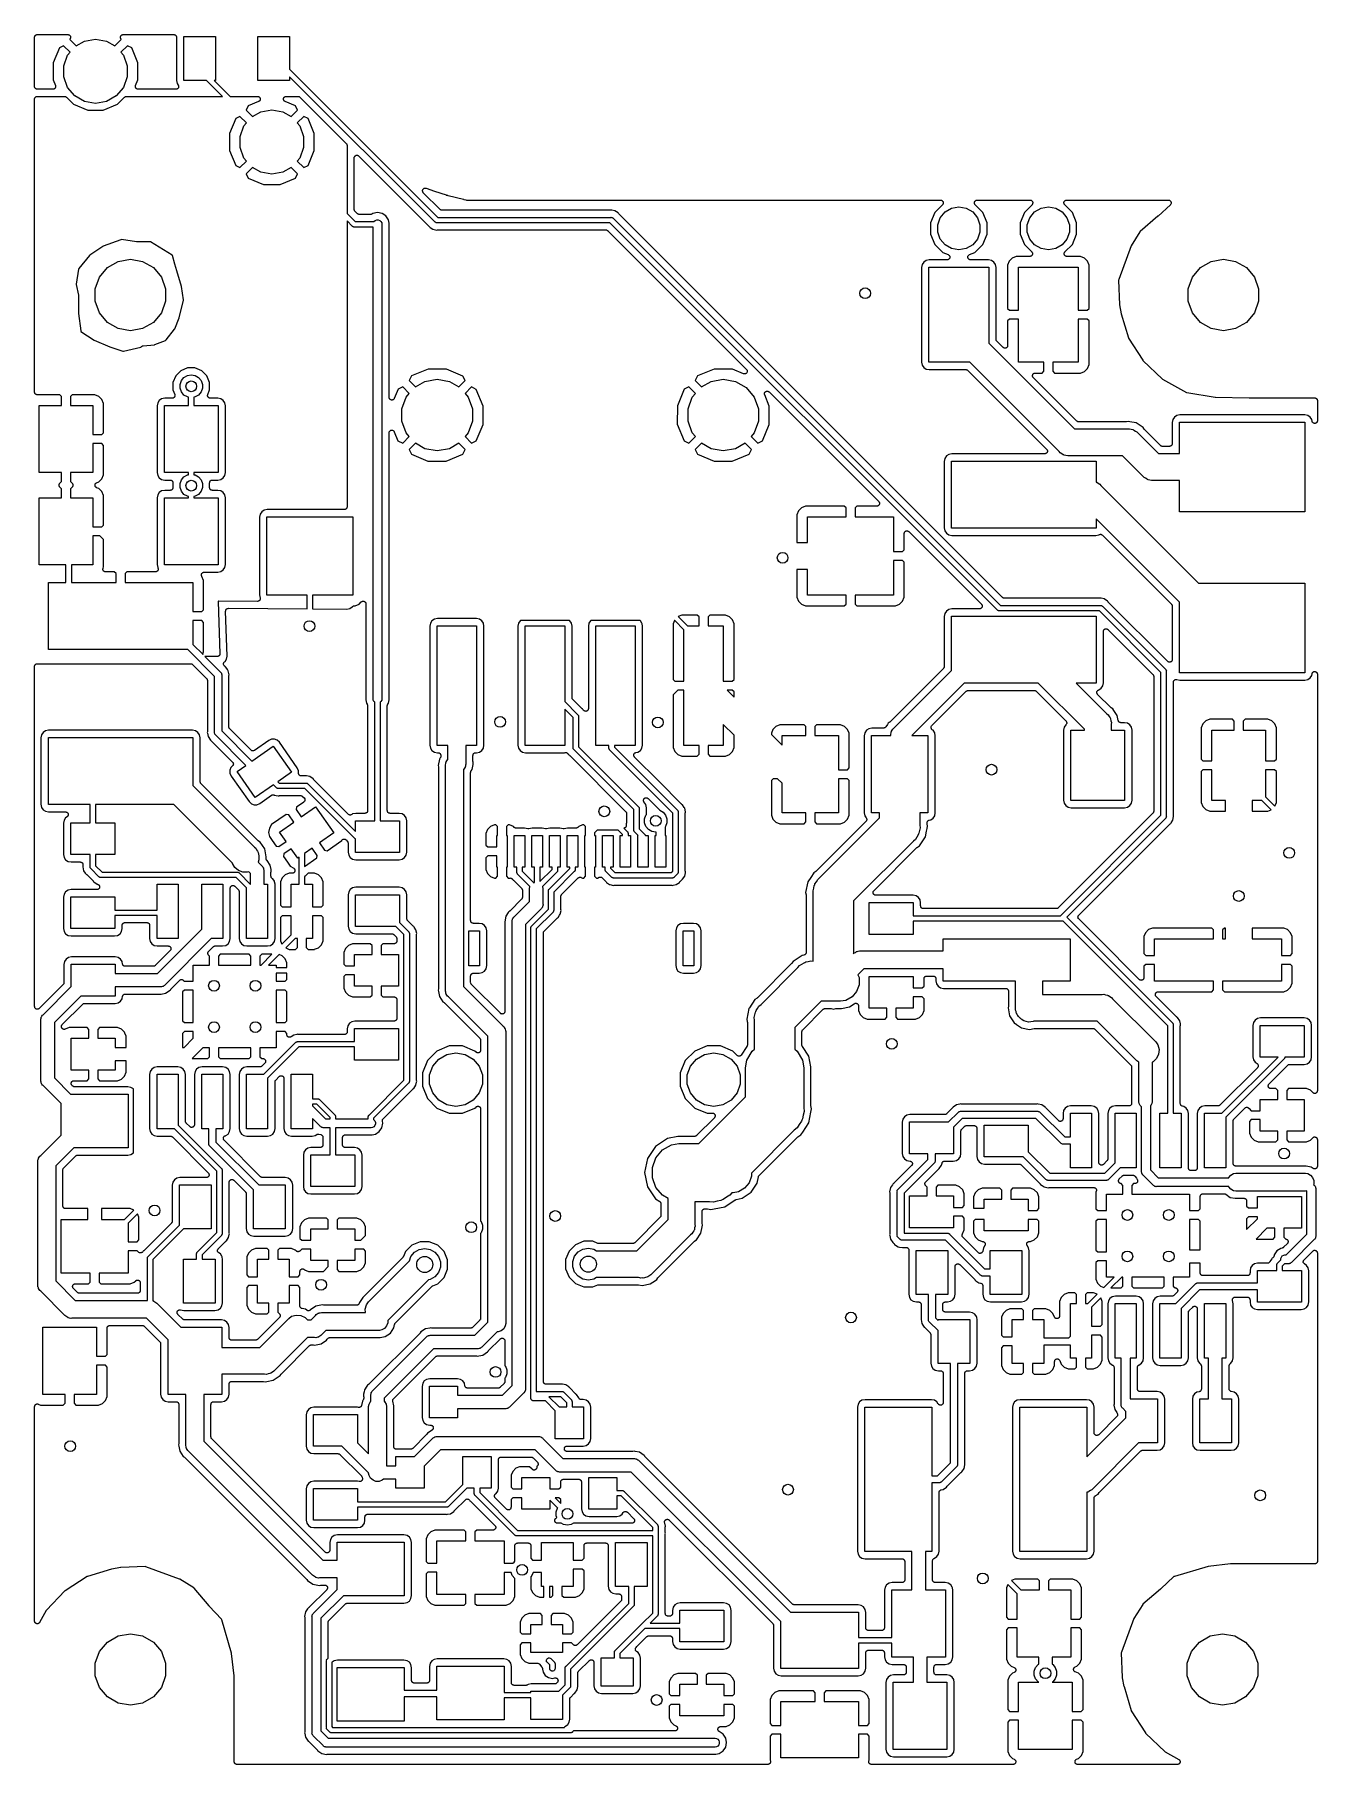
# Model space of a CAD drawing. Extents: x 86.1 to 122.5, y -104.2 to -55.1.
import ezdxf

# ---------------------------------------------------------------- set-up
doc = ezdxf.new("R2010")
doc.units = 0
doc.header["$MEASUREMENT"] = 0
doc.layers.add('BLACK', color=7, linetype='CONTINUOUS')

msp = doc.modelspace()

# ---------------------------------------------------------------- linework, layer by layer
at = {"layer": 'BLACK', "linetype": 'CONTINUOUS'}
for p, q in [((86.1302, -55.2184), (86.1314, -55.2118)), ((86.1302, -56.6166), (86.1302, -55.2184)), ((86.1314, -55.2052), (86.1336, -55.1989)), ((86.1314, -55.2118), (86.1314, -55.2052)), ((86.1336, -55.1989), (86.1348, -55.1923)), ((86.1348, -55.1923), (86.1381, -55.1866)), ((86.1381, -55.1866), (86.1404, -55.1803)), ((86.1404, -55.1803), (86.1447, -55.1752)), ((86.1447, -55.1752), (86.148, -55.1694)), ((86.148, -55.1694), (86.1531, -55.1651)), ((86.1531, -55.1651), (86.1574, -55.16)), ((86.1574, -55.16), (86.1632, -55.1567)), ((86.1632, -55.1567), (86.1683, -55.1524)), ((86.1683, -55.1524), (86.1746, -55.1501)), ((86.1746, -55.1501), (86.1803, -55.1468)), ((86.1803, -55.1468), (86.1869, -55.1456)), ((86.1869, -55.1456), (86.1932, -55.1434)), ((86.1932, -55.1434), (86.1998, -55.1434)), ((86.1998, -55.1434), (86.2064, -55.1422)), ((86.2064, -55.1422), (87.0752, -55.1422)), ((86.9516, -55.4574), (86.8321, -55.5148)), ((87.1378, -55.6436), (86.9516, -55.4574)), ((87.0752, -55.1422), (87.0854, -55.144)), ((87.0854, -55.144), (87.0958, -55.145)), ((87.0958, -55.145), (87.0984, -55.1463)), ((87.0984, -55.1463), (87.1012, -55.1468)), ((87.1012, -55.1468), (87.1103, -55.152)), ((87.1103, -55.152), (87.1196, -55.1565)), ((87.1196, -55.1565), (87.1217, -55.1586)), ((87.1217, -55.1586), (87.1242, -55.16)), ((87.1242, -55.16), (87.1308, -55.168)), ((87.1308, -55.168), (87.1381, -55.1754)), ((87.1438, -55.2514), (87.1312, -55.2778)), ((87.1312, -55.2778), (87.3136, -55.4602)), ((87.1381, -55.1754), (87.1393, -55.1781)), ((87.1393, -55.1781), (87.1412, -55.1803)), ((87.1412, -55.1803), (87.1447, -55.1901)), ((87.1467, -55.2414), (87.1438, -55.2514)), ((87.1447, -55.1901), (87.149, -55.1996)), ((87.1502, -55.2316), (87.1467, -55.2414)), ((87.149, -55.1996), (87.1492, -55.2025)), ((87.1492, -55.2025), (87.1502, -55.2052)), ((87.1502, -55.2052), (87.1502, -55.2156)), ((87.1502, -55.2156), (87.151, -55.226)), ((87.151, -55.226), (87.1502, -55.2287)), ((87.1502, -55.2287), (87.1502, -55.2316)), ((87.3136, -55.4602), (87.546, -55.326)), ((87.546, -55.326), (87.8586, -55.2709)), ((87.8586, -55.2709), (88.1712, -55.326)), ((88.1712, -55.326), (88.4036, -55.4602)), ((88.4036, -55.4602), (88.586, -55.2778)), ((88.5662, -55.226), (88.567, -55.2156)), ((88.567, -55.2287), (88.5662, -55.226)), ((88.567, -55.2052), (88.568, -55.2025)), ((88.567, -55.2156), (88.567, -55.2052)), ((88.567, -55.2316), (88.567, -55.2287)), ((88.5705, -55.2414), (88.567, -55.2316)), ((88.568, -55.2025), (88.5682, -55.1996)), ((88.5682, -55.1996), (88.5725, -55.1901)), ((88.5734, -55.2514), (88.5705, -55.2414)), ((88.5725, -55.1901), (88.576, -55.1803)), ((88.586, -55.2778), (88.5734, -55.2514)), ((88.576, -55.1803), (88.5779, -55.1781)), ((88.5779, -55.1781), (88.5791, -55.1754)), ((88.5791, -55.1754), (88.5864, -55.168)), ((88.7656, -55.4574), (88.5794, -55.6436)), ((88.5864, -55.168), (88.593, -55.16)), ((88.593, -55.16), (88.5956, -55.1586)), ((88.5956, -55.1586), (88.5976, -55.1565)), ((88.5976, -55.1565), (88.6069, -55.152)), ((88.6069, -55.152), (88.616, -55.1468)), ((88.616, -55.1468), (88.6188, -55.1463)), ((88.6188, -55.1463), (88.6214, -55.145)), ((88.6214, -55.145), (88.6318, -55.144)), ((88.6318, -55.144), (88.642, -55.1422)), ((88.642, -55.1422), (90.0818, -55.1422)), ((88.8853, -55.5149), (88.7656, -55.4574)), ((90.0818, -55.1422), (90.0884, -55.1434)), ((90.0884, -55.1434), (90.0951, -55.1434)), ((90.0951, -55.1434), (90.1013, -55.1456)), ((90.1013, -55.1456), (90.1079, -55.1468)), ((90.1079, -55.1468), (90.1137, -55.1501)), ((90.1137, -55.1501), (90.1199, -55.1524)), ((90.1199, -55.1524), (90.1251, -55.1567)), ((90.1251, -55.1567), (90.1308, -55.16)), ((90.1308, -55.16), (90.1351, -55.1651)), ((90.1351, -55.1651), (90.1402, -55.1694)), ((90.1402, -55.1694), (90.1436, -55.1752)), ((90.1436, -55.1752), (90.1478, -55.1803)), ((90.1478, -55.1803), (90.1501, -55.1866)), ((90.1501, -55.1866), (90.1535, -55.1923)), ((90.1535, -55.1923), (90.1546, -55.1989)), ((90.1546, -55.1989), (90.1569, -55.2052)), ((90.1569, -55.2052), (90.1569, -55.2118)), ((90.1569, -55.2118), (90.158, -55.2184)), ((90.158, -55.2184), (90.158, -56.4416)), ((90.3667, -56.4491), (90.3667, -55.1991)), ((90.3667, -55.1991), (91.2667, -55.1991)), ((91.2667, -55.1991), (91.2667, -56.4491)), ((92.4667, -56.4491), (92.4667, -55.1991)), ((92.4667, -55.1991), (93.3667, -55.1991)), ((93.3667, -55.1991), (93.3667, -56.1229)), ((86.6539, -55.9447), (86.6537, -56.424)), ((86.8321, -55.5148), (86.6539, -55.9447)), ((86.9586, -56.0261), (87.0672, -55.7279)), ((87.0672, -55.7279), (87.1378, -55.6436)), ((88.5794, -55.6436), (88.65, -55.7279)), ((88.65, -55.7279), (88.7586, -56.0261)), ((89.0635, -55.9456), (88.8853, -55.5149)), ((89.0633, -56.4249), (89.0635, -55.9456)), ((86.6537, -56.424), (86.7213, -56.5875)), ((86.9586, -56.3435), (86.9586, -56.0261)), ((87.0672, -56.6417), (86.9586, -56.3435)), ((88.7586, -56.3435), (88.65, -56.6417)), ((88.7586, -56.0261), (88.7586, -56.3435)), ((88.9959, -56.5874), (89.0633, -56.4249)), ((90.158, -56.4416), (90.1753, -56.5284)), ((91.0124, -56.4491), (90.3667, -56.4491)), ((91.4592, -56.896), (91.0124, -56.4491)), ((91.2667, -56.4491), (91.2279, -56.4491)), ((91.2279, -56.4491), (91.6748, -56.896)), ((93.3667, -56.4491), (92.4667, -56.4491)), ((93.3667, -56.1229), (97.5739, -60.3301)), ((97.4861, -60.4578), (93.3667, -56.3384)), ((93.3667, -56.3384), (93.3667, -56.4491)), ((86.1314, -56.6232), (86.1302, -56.6166)), ((86.1314, -56.6298), (86.1314, -56.6232)), ((86.1336, -56.6361), (86.1314, -56.6298)), ((86.1314, -56.959), (86.1336, -56.9527)), ((86.1348, -56.6427), (86.1336, -56.6361)), ((86.1336, -56.9527), (86.1348, -56.9461)), ((86.1381, -56.6484), (86.1348, -56.6427)), ((86.1348, -56.9461), (86.1381, -56.9404)), ((86.1404, -56.6547), (86.1381, -56.6484)), ((86.1381, -56.9404), (86.1404, -56.9341)), ((86.1447, -56.6598), (86.1404, -56.6547)), ((86.1404, -56.9341), (86.1447, -56.929)), ((86.148, -56.6656), (86.1447, -56.6598)), ((86.1447, -56.929), (86.148, -56.9232)), ((86.1531, -56.6699), (86.148, -56.6656)), ((86.148, -56.9232), (86.1531, -56.9189)), ((86.1574, -56.675), (86.1531, -56.6699)), ((86.1531, -56.9189), (86.1574, -56.9138)), ((86.1632, -56.6783), (86.1574, -56.675)), ((86.1574, -56.9138), (86.1632, -56.9105)), ((86.1683, -56.6826), (86.1632, -56.6783)), ((86.1632, -56.9105), (86.1683, -56.9062)), ((86.1746, -56.6849), (86.1683, -56.6826)), ((86.1683, -56.9062), (86.1746, -56.9039)), ((86.1803, -56.6882), (86.1746, -56.6849)), ((86.1746, -56.9039), (86.1803, -56.9006)), ((86.1869, -56.6894), (86.1803, -56.6882)), ((86.1803, -56.9006), (86.1869, -56.8994)), ((86.1932, -56.6916), (86.1869, -56.6894)), ((86.1869, -56.8994), (86.1932, -56.8972)), ((86.1998, -56.6916), (86.1932, -56.6916)), ((86.1932, -56.8972), (86.1998, -56.8972)), ((86.2064, -56.6928), (86.1998, -56.6916)), ((86.1998, -56.8972), (86.2064, -56.896)), ((86.6509, -56.6928), (86.2064, -56.6928)), ((86.2064, -56.896), (86.9781, -56.896)), ((86.6591, -56.6914), (86.6509, -56.6928)), ((86.6674, -56.691), (86.6591, -56.6914)), ((86.672, -56.6891), (86.6674, -56.691)), ((86.677, -56.6882), (86.672, -56.6891)), ((86.6842, -56.6841), (86.677, -56.6882)), ((86.6919, -56.6809), (86.6842, -56.6841)), ((86.6956, -56.6775), (86.6919, -56.6809)), ((86.6999, -56.675), (86.6956, -56.6775)), ((86.7053, -56.6686), (86.6999, -56.675)), ((86.7114, -56.663), (86.7053, -56.6686)), ((86.7137, -56.6586), (86.7114, -56.663)), ((86.7169, -56.6547), (86.7137, -56.6586)), ((86.7198, -56.6469), (86.7169, -56.6547)), ((86.7236, -56.6395), (86.7198, -56.6469)), ((86.7213, -56.5875), (86.7231, -56.5956)), ((86.7231, -56.5956), (86.726, -56.6034)), ((86.7243, -56.6346), (86.7236, -56.6395)), ((86.726, -56.6298), (86.7243, -56.6346)), ((86.726, -56.6034), (86.726, -56.6084)), ((86.726, -56.6084), (86.7271, -56.6133)), ((86.7271, -56.6133), (86.726, -56.6215)), ((86.726, -56.6215), (86.726, -56.6298)), ((86.9781, -56.896), (86.9814, -56.8966)), ((86.9814, -56.8966), (86.9847, -56.8963)), ((86.9847, -56.8963), (86.9943, -56.8989)), ((86.9943, -56.8989), (87.0041, -56.9006)), ((87.0041, -56.9006), (87.007, -56.9023)), ((87.007, -56.9023), (87.0103, -56.9031)), ((87.0103, -56.9031), (87.0184, -56.9089)), ((87.0184, -56.9089), (87.0271, -56.9138)), ((87.0271, -56.9138), (87.0292, -56.9164)), ((87.0292, -56.9164), (87.032, -56.9183)), ((87.032, -56.9183), (87.2337, -57.12)), ((87.2712, -56.8849), (87.0672, -56.6417)), ((87.546, -57.0436), (87.2712, -56.8849)), ((88.446, -56.8849), (88.1712, -57.0436)), ((88.65, -56.6417), (88.446, -56.8849)), ((88.4835, -57.12), (88.6852, -56.9183)), ((88.6852, -56.9183), (88.688, -56.9164)), ((88.688, -56.9164), (88.6901, -56.9138)), ((88.6901, -56.9138), (88.6988, -56.9088)), ((88.6988, -56.9088), (88.7069, -56.9031)), ((88.7069, -56.9031), (88.7102, -56.9023)), ((88.7102, -56.9023), (88.7131, -56.9006)), ((88.7131, -56.9006), (88.7229, -56.8989)), ((88.7229, -56.8989), (88.7325, -56.8963)), ((88.7325, -56.8963), (88.7358, -56.8966)), ((88.7358, -56.8966), (88.7391, -56.896)), ((88.7391, -56.896), (91.4592, -56.896)), ((88.9902, -56.6132), (88.9913, -56.6084)), ((88.9913, -56.6215), (88.9902, -56.6132)), ((88.9913, -56.6034), (88.9941, -56.5955)), ((88.9913, -56.6084), (88.9913, -56.6034)), ((88.9913, -56.6298), (88.9913, -56.6215)), ((88.993, -56.6345), (88.9913, -56.6298)), ((88.9936, -56.6395), (88.993, -56.6345)), ((88.9975, -56.6469), (88.9936, -56.6395)), ((88.9941, -56.5955), (88.9959, -56.5874)), ((89.0003, -56.6547), (88.9975, -56.6469)), ((89.0035, -56.6585), (89.0003, -56.6547)), ((89.0058, -56.663), (89.0035, -56.6585)), ((89.012, -56.6686), (89.0058, -56.663)), ((89.0173, -56.675), (89.012, -56.6686)), ((89.0217, -56.6775), (89.0173, -56.675)), ((89.0253, -56.6809), (89.0217, -56.6775)), ((89.033, -56.684), (89.0253, -56.6809)), ((89.0403, -56.6882), (89.033, -56.684)), ((89.0452, -56.6891), (89.0403, -56.6882)), ((89.0498, -56.691), (89.0452, -56.6891)), ((89.0581, -56.6914), (89.0498, -56.691)), ((89.0663, -56.6928), (89.0581, -56.6914)), ((90.1426, -56.6928), (89.0663, -56.6928)), ((90.1451, -56.6924), (90.1426, -56.6928)), ((90.1476, -56.6926), (90.1451, -56.6924)), ((90.158, -56.6901), (90.1476, -56.6926)), ((90.1687, -56.6882), (90.158, -56.6901)), ((90.1708, -56.6869), (90.1687, -56.6882)), ((90.1733, -56.6863), (90.1708, -56.6869)), ((90.1822, -56.6804), (90.1733, -56.6863)), ((90.1753, -56.5284), (90.206, -56.5743)), ((90.1916, -56.675), (90.1822, -56.6804)), ((90.1932, -56.673), (90.1916, -56.675)), ((90.1953, -56.6716), (90.1932, -56.673)), ((90.2017, -56.663), (90.1953, -56.6716)), ((90.2086, -56.6547), (90.2017, -56.663)), ((90.206, -56.5743), (90.207, -56.5766)), ((90.207, -56.5766), (90.2086, -56.5785)), ((90.2086, -56.5785), (90.2123, -56.5886)), ((90.2094, -56.6523), (90.2086, -56.6547)), ((90.2109, -56.6503), (90.2094, -56.6523)), ((90.214, -56.6399), (90.2109, -56.6503)), ((90.2123, -56.5886), (90.2166, -56.5985)), ((90.2176, -56.6298), (90.214, -56.6399)), ((90.2166, -56.5985), (90.2168, -56.601)), ((90.2168, -56.601), (90.2176, -56.6034)), ((90.2176, -56.6034), (90.2176, -56.6141)), ((90.2176, -56.6141), (90.2183, -56.6249)), ((90.2183, -56.6249), (90.2176, -56.6273)), ((90.2176, -56.6273), (90.2176, -56.6298)), ((91.6748, -56.896), (92.4585, -56.896)), ((92.4585, -56.896), (92.4699, -56.898)), ((92.4699, -56.898), (92.4814, -56.8995)), ((92.4814, -56.8995), (92.4829, -56.9003)), ((92.4829, -56.9003), (92.4845, -56.9006)), ((92.4845, -56.9006), (92.4946, -56.9064)), ((92.4946, -56.9064), (92.5049, -56.9118)), ((92.5049, -56.9118), (92.506, -56.913)), ((92.506, -56.913), (92.5075, -56.9138)), ((92.5075, -56.9138), (92.5149, -56.9227)), ((92.5149, -56.9227), (92.5228, -56.9313)), ((92.5228, -56.9313), (92.5234, -56.9328)), ((92.5234, -56.9328), (92.5245, -56.9341)), ((92.5245, -56.9341), (92.5284, -56.945)), ((92.5284, -56.945), (92.5329, -56.9557)), ((92.5329, -56.9557), (92.533, -56.9574)), ((93.192, -56.9574), (93.1921, -56.9557)), ((93.1921, -56.9557), (93.1965, -56.945)), ((93.1965, -56.945), (93.2005, -56.9341)), ((93.2005, -56.9341), (93.2016, -56.9328)), ((93.2016, -56.9328), (93.2022, -56.9312)), ((93.2022, -56.9312), (93.2101, -56.9227)), ((93.2101, -56.9227), (93.2175, -56.9138)), ((93.2175, -56.9138), (93.219, -56.913)), ((93.219, -56.913), (93.2201, -56.9117)), ((93.2201, -56.9117), (93.2304, -56.9064)), ((93.2304, -56.9064), (93.2404, -56.9006)), ((93.2404, -56.9006), (93.2421, -56.9003)), ((93.2421, -56.9003), (93.2436, -56.8995)), ((93.2436, -56.8995), (93.2551, -56.898)), ((93.2551, -56.898), (93.2665, -56.896)), ((93.2665, -56.896), (93.6054, -56.896)), ((93.6054, -56.896), (93.6087, -56.8966)), ((93.6087, -56.8966), (93.612, -56.8963)), ((93.612, -56.8963), (93.6217, -56.8989)), ((93.6217, -56.8989), (93.6315, -56.9006)), ((93.6315, -56.9006), (93.6344, -56.9023)), ((93.6344, -56.9023), (93.6376, -56.9031)), ((93.6376, -56.9031), (93.6458, -56.9089)), ((93.6458, -56.9089), (93.6544, -56.9138)), ((93.6544, -56.9138), (93.6565, -56.9164)), ((93.6565, -56.9164), (93.6593, -56.9183)), ((93.6593, -56.9183), (94.9737, -58.2327)), ((86.1302, -56.9722), (86.1314, -56.9656)), ((86.1302, -65.2907), (86.1302, -56.9722)), ((86.1314, -56.9656), (86.1314, -56.959)), ((87.2337, -57.12), (87.6392, -57.288)), ((87.8586, -57.0987), (87.546, -57.0436)), ((87.6392, -57.288), (88.078, -57.288)), ((88.1712, -57.0436), (87.8586, -57.0987)), ((88.078, -57.288), (88.4835, -57.12)), ((92.1925, -57.1647), (92.135, -57.2844)), ((92.135, -57.2844), (92.3174, -57.4668)), ((92.4876, -57.0426), (92.1925, -57.1647)), ((92.3174, -57.4668), (92.5498, -57.3326)), ((92.4974, -57.0364), (92.4876, -57.0426)), ((92.5075, -57.0306), (92.4974, -57.0364)), ((92.5085, -57.0293), (92.5075, -57.0306)), ((92.5099, -57.0284), (92.5085, -57.0293)), ((92.517, -57.0192), (92.5099, -57.0284)), ((92.5245, -57.0103), (92.517, -57.0192)), ((92.525, -57.0087), (92.5245, -57.0103)), ((92.5261, -57.0074), (92.525, -57.0087)), ((92.5296, -56.9963), (92.5261, -57.0074)), ((92.5335, -56.9854), (92.5296, -56.9963)), ((92.533, -56.9574), (92.5335, -56.959)), ((92.5335, -56.959), (92.5335, -56.9706)), ((92.5335, -56.9706), (92.534, -56.9822)), ((92.534, -56.9822), (92.5335, -56.9838)), ((92.5335, -56.9838), (92.5335, -56.9854)), ((92.5498, -57.3326), (92.8624, -57.2775)), ((92.8624, -57.2775), (93.175, -57.3326)), ((93.175, -57.3326), (93.4074, -57.4668)), ((93.1909, -56.9821), (93.1915, -56.9705)), ((93.1915, -56.9837), (93.1909, -56.9821)), ((93.1915, -56.959), (93.192, -56.9574)), ((93.1915, -56.9705), (93.1915, -56.959)), ((93.1915, -56.9854), (93.1915, -56.9837)), ((93.1954, -56.9963), (93.1915, -56.9854)), ((93.1989, -57.0074), (93.1954, -56.9963)), ((93.1999, -57.0087), (93.1989, -57.0074)), ((93.2005, -57.0103), (93.1999, -57.0087)), ((93.2079, -57.0192), (93.2005, -57.0103)), ((93.215, -57.0284), (93.2079, -57.0192)), ((93.2164, -57.0293), (93.215, -57.0284)), ((93.2175, -57.0306), (93.2164, -57.0293)), ((93.2275, -57.0364), (93.2175, -57.0306)), ((93.2373, -57.0426), (93.2275, -57.0364)), ((93.5324, -57.1649), (93.2373, -57.0426)), ((93.4074, -57.4668), (93.5898, -57.2844)), ((93.5898, -57.2844), (93.5324, -57.1649)), ((91.8359, -57.5214), (91.6577, -57.9513)), ((91.9554, -57.464), (91.8359, -57.5214)), ((92.1416, -57.6502), (91.9554, -57.464)), ((91.9624, -58.0327), (92.071, -57.7345)), ((92.071, -57.7345), (92.1416, -57.6502)), ((93.7694, -57.464), (93.5832, -57.6502)), ((93.5832, -57.6502), (93.6538, -57.7345)), ((93.6538, -57.7345), (93.7624, -58.0327)), ((93.8891, -57.5215), (93.7694, -57.464)), ((94.0673, -57.9522), (93.8891, -57.5215)), ((91.6577, -57.9513), (91.6575, -58.4306)), ((91.9624, -58.3501), (91.9624, -58.0327)), ((92.071, -58.6483), (91.9624, -58.3501)), ((93.7624, -58.3501), (93.6538, -58.6483)), ((93.7624, -58.0327), (93.7624, -58.3501)), ((94.0671, -58.4315), (94.0673, -57.9522)), ((94.9737, -58.2327), (94.9756, -58.2355)), ((94.9756, -58.2355), (94.9782, -58.2376)), ((94.9782, -58.2376), (94.9832, -58.2462)), ((94.9832, -58.2462), (94.9889, -58.2544)), ((94.9889, -58.2544), (94.9897, -58.2576)), ((94.9897, -58.2576), (94.9914, -58.2605)), ((94.9914, -58.2605), (94.9931, -58.2703)), ((94.9931, -58.2703), (94.9957, -58.28)), ((94.9957, -58.28), (94.9954, -58.2833)), ((94.9954, -58.2833), (94.996, -58.2866)), ((94.996, -58.2866), (94.996, -60.2172)), ((91.6575, -58.4306), (91.8357, -58.8613)), ((91.8357, -58.8613), (91.9554, -58.9188)), ((91.9554, -58.9188), (92.1416, -58.7326)), ((92.1416, -58.7326), (92.071, -58.6483)), ((92.3174, -58.916), (92.135, -59.0984)), ((92.5498, -59.0502), (92.3174, -58.916)), ((93.4074, -58.916), (93.175, -59.0502)), ((93.5898, -59.0984), (93.4074, -58.916)), ((93.6538, -58.6483), (93.5832, -58.7326)), ((93.5832, -58.7326), (93.7694, -58.9188)), ((93.7694, -58.9188), (93.8889, -58.8614)), ((93.8889, -58.8614), (94.0671, -58.4315)), ((95.1992, -58.6422), (95.2009, -58.6324)), ((95.1992, -60.1015), (95.1992, -58.6422)), ((95.2009, -58.6324), (95.2018, -58.6225)), ((95.2018, -58.6225), (95.2032, -58.6194)), ((95.2032, -58.6194), (95.2038, -58.6161)), ((95.2038, -58.6161), (95.2088, -58.6075)), ((95.2088, -58.6075), (95.213, -58.5985)), ((95.213, -58.5985), (95.2153, -58.5961)), ((95.2153, -58.5961), (95.217, -58.5932)), ((95.217, -58.5932), (95.2247, -58.5868)), ((95.2247, -58.5868), (95.2317, -58.5798)), ((95.2317, -58.5798), (95.2347, -58.5784)), ((95.2347, -58.5784), (95.2373, -58.5762)), ((95.2373, -58.5762), (95.2467, -58.5728)), ((95.2467, -58.5728), (95.2557, -58.5686)), ((95.2557, -58.5686), (95.259, -58.5683)), ((95.259, -58.5683), (95.2622, -58.5672)), ((95.2622, -58.5672), (95.2721, -58.5672)), ((95.2721, -58.5672), (95.282, -58.5663)), ((95.282, -58.5663), (95.2853, -58.5672)), ((95.2853, -58.5672), (95.2886, -58.5672)), ((95.2886, -58.5672), (95.298, -58.5706)), ((95.298, -58.5706), (95.3076, -58.5731)), ((95.3076, -58.5731), (95.3104, -58.5751)), ((95.3104, -58.5751), (95.3135, -58.5762)), ((95.3135, -58.5762), (95.3211, -58.5826)), ((95.3211, -58.5826), (95.3293, -58.5883)), ((95.3293, -58.5883), (97.32, -60.5791)), ((92.135, -59.0984), (92.1924, -59.2179)), ((92.1924, -59.2179), (92.6223, -59.3961)), ((92.8624, -59.1053), (92.5498, -59.0502)), ((92.6223, -59.3961), (93.1016, -59.3963)), ((93.175, -59.0502), (92.8624, -59.1053)), ((93.1016, -59.3963), (93.5323, -59.2181)), ((93.5323, -59.2181), (93.5898, -59.0984)), ((97.1384, -59.582), (97.1392, -59.5731)), ((97.1396, -59.5862), (97.1384, -59.582)), ((97.139, -59.5642), (97.1403, -59.56)), ((97.1392, -59.5731), (97.139, -59.5642)), ((97.1397, -59.5906), (97.1396, -59.5862)), ((97.143, -59.5989), (97.1397, -59.5906)), ((97.1403, -59.56), (97.1407, -59.5556)), ((97.1407, -59.5556), (97.1445, -59.5475)), ((97.1453, -59.6076), (97.143, -59.5989)), ((97.1445, -59.5475), (97.1473, -59.5391)), ((97.1478, -59.6111), (97.1453, -59.6076)), ((97.1473, -59.5391), (97.1501, -59.5356)), ((97.1494, -59.6152), (97.1478, -59.6111)), ((97.1553, -59.6219), (97.1494, -59.6152)), ((97.1501, -59.5356), (97.1519, -59.5316)), ((97.1519, -59.5316), (97.1582, -59.5253)), ((97.1605, -59.6292), (97.1553, -59.6219)), ((97.1582, -59.5253), (97.1638, -59.5183)), ((97.6358, -60.1046), (97.1605, -59.6292)), ((97.1638, -59.5183), (97.1675, -59.516)), ((97.1675, -59.516), (97.1706, -59.5129)), ((97.1706, -59.5129), (97.1787, -59.5092)), ((97.1787, -59.5092), (97.1863, -59.5045)), ((97.1863, -59.5045), (97.1906, -59.5036)), ((97.1906, -59.5036), (97.1946, -59.5017)), ((97.1946, -59.5017), (97.2035, -59.501)), ((97.2035, -59.501), (97.2123, -59.4992)), ((97.2123, -59.4992), (97.2166, -59.4998)), ((97.2166, -59.4998), (97.221, -59.4994)), ((97.221, -59.4994), (97.2296, -59.5017)), ((97.2296, -59.5017), (97.2384, -59.5031)), ((97.2384, -59.5031), (97.4811, -59.584)), ((97.4811, -59.584), (97.4811, -59.584)), ((97.4811, -59.584), (97.8089, -59.6932)), ((97.8089, -59.6932), (97.8129, -59.6954)), ((97.8129, -59.6954), (97.8173, -59.6966)), ((97.8173, -59.6966), (97.8229, -59.6992)), ((97.8229, -59.6992), (97.8363, -59.7026)), ((97.8363, -59.7026), (97.839, -59.7038)), ((97.839, -59.7038), (97.8419, -59.7042)), ((97.8419, -59.7042), (97.855, -59.7086)), ((97.855, -59.7086), (97.8612, -59.7094)), ((97.8612, -59.7094), (97.8655, -59.7107)), ((97.8655, -59.7107), (97.8701, -59.711)), ((97.8701, -59.711), (98.2978, -59.818)), ((98.2978, -59.818), (98.3097, -59.8233)), ((98.3097, -59.8233), (98.3115, -59.8241)), ((98.3115, -59.8241), (98.3623, -59.8342)), ((98.3623, -59.8342), (98.364, -59.8349)), ((98.364, -59.8349), (98.3659, -59.835)), ((98.3659, -59.835), (98.3841, -59.8395)), ((98.3841, -59.8395), (98.3853, -59.8396)), ((98.3853, -59.8396), (98.3908, -59.8408)), ((98.3908, -59.8408), (98.3964, -59.841)), ((98.3964, -59.841), (98.3976, -59.8412)), ((98.3976, -59.8412), (98.4164, -59.8412)), ((98.4164, -59.8412), (98.4182, -59.8415)), ((98.4182, -59.8415), (98.4201, -59.8413)), ((98.4201, -59.8413), (98.4718, -59.8438)), ((98.4718, -59.8438), (98.4737, -59.8435)), ((98.4737, -59.8435), (98.4866, -59.8412)), ((98.4866, -59.8412), (111.839, -59.8412)), ((111.839, -59.8412), (111.849, -59.8429)), ((111.849, -59.8429), (111.859, -59.8438)), ((111.859, -59.8438), (111.862, -59.8452)), ((111.862, -59.8452), (111.866, -59.8458)), ((111.866, -59.8458), (111.874, -59.8508)), ((111.874, -59.8508), (111.883, -59.855)), ((111.883, -59.855), (111.886, -59.8574)), ((111.886, -59.8574), (111.888, -59.859)), ((111.888, -59.859), (111.895, -59.8667)), ((111.895, -59.8667), (111.902, -59.8737)), ((111.902, -59.8737), (111.903, -59.8767)), ((111.903, -59.8767), (111.905, -59.8793)), ((111.905, -59.8793), (111.909, -59.8887)), ((111.909, -59.8887), (111.913, -59.8977)), ((111.913, -59.8977), (111.913, -59.901)), ((111.913, -59.901), (111.914, -59.9042)), ((112.799, -59.9042), (112.8, -59.901)), ((112.8, -59.901), (112.801, -59.8977)), ((112.801, -59.8977), (112.805, -59.8887)), ((112.805, -59.8887), (112.808, -59.8793)), ((112.808, -59.8793), (112.811, -59.8767)), ((112.811, -59.8767), (112.812, -59.8737)), ((112.812, -59.8737), (112.819, -59.8667)), ((112.819, -59.8667), (112.825, -59.859)), ((112.825, -59.859), (112.828, -59.8573)), ((112.828, -59.8573), (112.831, -59.855)), ((112.831, -59.855), (112.84, -59.8508)), ((112.84, -59.8508), (112.848, -59.8458)), ((112.848, -59.8458), (112.852, -59.8452)), ((112.852, -59.8452), (112.855, -59.8438)), ((112.855, -59.8438), (112.865, -59.8429)), ((112.865, -59.8429), (112.874, -59.8412)), ((112.874, -59.8412), (114.379, -59.8412)), ((114.379, -59.8412), (114.389, -59.8429)), ((114.389, -59.8429), (114.399, -59.8438)), ((114.399, -59.8438), (114.402, -59.8452)), ((114.402, -59.8452), (114.406, -59.8458)), ((114.406, -59.8458), (114.414, -59.8508)), ((114.414, -59.8508), (114.423, -59.855)), ((114.423, -59.855), (114.426, -59.8574)), ((114.426, -59.8574), (114.428, -59.859)), ((114.428, -59.859), (114.435, -59.8667)), ((114.435, -59.8667), (114.442, -59.8737)), ((114.442, -59.8737), (114.443, -59.8767)), ((114.443, -59.8767), (114.445, -59.8793)), ((114.445, -59.8793), (114.449, -59.8887)), ((114.449, -59.8887), (114.453, -59.8977)), ((114.453, -59.8977), (114.453, -59.901)), ((114.453, -59.901), (114.454, -59.9042)), ((115.339, -59.9042), (115.34, -59.901)), ((115.34, -59.901), (115.341, -59.8977)), ((115.341, -59.8977), (115.345, -59.8887)), ((115.345, -59.8887), (115.348, -59.8793)), ((115.348, -59.8793), (115.351, -59.8767)), ((115.351, -59.8767), (115.352, -59.8737)), ((115.352, -59.8737), (115.359, -59.8667)), ((115.359, -59.8667), (115.365, -59.859)), ((115.365, -59.859), (115.368, -59.8573)), ((115.368, -59.8573), (115.371, -59.855)), ((115.371, -59.855), (115.38, -59.8508)), ((115.38, -59.8508), (115.388, -59.8458)), ((115.388, -59.8458), (115.392, -59.8452)), ((115.392, -59.8452), (115.395, -59.8438)), ((115.395, -59.8438), (115.405, -59.8429)), ((115.405, -59.8429), (115.414, -59.8412)), ((115.414, -59.8412), (118.306, -59.8412)), ((118.306, -59.8412), (118.317, -59.8432)), ((118.317, -59.8432), (118.328, -59.8445)), ((118.328, -59.8445), (118.33, -59.8454)), ((118.33, -59.8454), (118.332, -59.8458)), ((118.332, -59.8458), (118.342, -59.8514)), ((118.342, -59.8514), (118.352, -59.8565)), ((118.352, -59.8565), (118.353, -59.858)), ((118.353, -59.858), (118.355, -59.859)), ((118.355, -59.859), (118.362, -59.8677)), ((118.362, -59.8677), (118.37, -59.8759)), ((118.37, -59.8759), (118.371, -59.8777)), ((118.371, -59.8777), (118.372, -59.8793)), ((118.372, -59.8793), (118.376, -59.8899)), ((118.376, -59.8899), (118.38, -59.9002)), ((118.38, -59.9002), (118.381, -59.9023)), ((118.381, -59.9023), (118.381, -59.9042)), ((94.996, -60.2172), (95.2308, -60.452)), ((95.1998, -60.1048), (95.1992, -60.1015)), ((95.1995, -60.1081), (95.1998, -60.1048)), ((95.2021, -60.1178), (95.1995, -60.1081)), ((95.2038, -60.1276), (95.2021, -60.1178)), ((95.2055, -60.1305), (95.2038, -60.1276)), ((95.2063, -60.1337), (95.2055, -60.1305)), ((95.2121, -60.1419), (95.2063, -60.1337)), ((95.217, -60.1505), (95.2121, -60.1419)), ((95.2196, -60.1526), (95.217, -60.1505)), ((95.2215, -60.1554), (95.2196, -60.1526)), ((95.2926, -60.2265), (95.2215, -60.1554)), ((95.2954, -60.2284), (95.2926, -60.2265)), ((95.2975, -60.231), (95.2954, -60.2284)), ((95.3061, -60.2359), (95.2975, -60.231)), ((95.3143, -60.2417), (95.3061, -60.2359)), ((95.3175, -60.2425), (95.3143, -60.2417)), ((95.3204, -60.2442), (95.3175, -60.2425)), ((95.3302, -60.2459), (95.3204, -60.2442)), ((95.3399, -60.2485), (95.3302, -60.2459)), ((95.3432, -60.2482), (95.3399, -60.2485)), ((95.3465, -60.2488), (95.3432, -60.2482)), ((95.6603, -60.2488), (95.3465, -60.2488)), ((95.6693, -60.2472), (95.6603, -60.2488)), ((95.6784, -60.2466), (95.6693, -60.2472)), ((95.6822, -60.2449), (95.6784, -60.2466)), ((95.6864, -60.2442), (95.6822, -60.2449)), ((95.6943, -60.2396), (95.6864, -60.2442)), ((95.7026, -60.236), (95.6943, -60.2396)), ((95.7308, -60.2172), (95.7026, -60.236)), ((95.8596, -60.1915), (95.7308, -60.2172)), ((95.9884, -60.2172), (95.8596, -60.1915)), ((96.0977, -60.2901), (95.9884, -60.2172)), ((96.1706, -60.3994), (96.0977, -60.2901)), ((97.5739, -60.3301), (102.485, -60.3301)), ((97.6385, -60.1065), (97.6358, -60.1046)), ((97.6407, -60.1091), (97.6385, -60.1065)), ((97.6493, -60.114), (97.6407, -60.1091)), ((97.6575, -60.1197), (97.6493, -60.114)), ((97.6607, -60.1206), (97.6575, -60.1197)), ((97.6636, -60.1223), (97.6607, -60.1206)), ((97.6734, -60.124), (97.6636, -60.1223)), ((97.683, -60.1266), (97.6734, -60.124)), ((97.6864, -60.1263), (97.683, -60.1266)), ((97.6897, -60.1269), (97.6864, -60.1263)), ((102.454, -60.1269), (97.6897, -60.1269)), ((102.461, -60.1256), (102.454, -60.1269)), ((102.468, -60.1254), (102.461, -60.1256)), ((102.489, -60.1214), (102.468, -60.1254)), ((102.485, -60.3301), (102.495, -60.3292)), ((102.509, -60.1254), (102.489, -60.1214)), ((102.495, -60.3292), (102.505, -60.3318)), ((102.505, -60.3318), (102.515, -60.3336)), ((102.598, -60.1431), (102.509, -60.1254)), ((102.515, -60.3336), (102.518, -60.3353)), ((102.518, -60.3353), (102.521, -60.3362)), ((102.521, -60.3362), (102.53, -60.3419)), ((102.53, -60.3419), (102.538, -60.347)), ((102.538, -60.347), (102.545, -60.3548)), ((102.545, -60.3548), (113.535, -71.3452)), ((102.69, -60.2048), (102.598, -60.1431)), ((102.701, -60.2219), (102.69, -60.2048)), ((102.707, -60.2273), (102.701, -60.2219)), ((102.711, -60.2335), (102.707, -60.2273)), ((113.597, -71.1197), (102.711, -60.2335)), ((111.676, -60.1886), (111.554, -60.4838)), ((111.893, -59.9713), (111.676, -60.1886)), ((111.757, -60.5378), (111.829, -60.339)), ((111.829, -60.339), (111.965, -60.1769)), ((111.899, -59.9631), (111.893, -59.9713)), ((111.905, -59.9555), (111.899, -59.9631)), ((111.907, -59.9523), (111.905, -59.9555)), ((111.909, -59.9496), (111.907, -59.9523)), ((111.911, -59.94), (111.909, -59.9496)), ((111.914, -59.9306), (111.911, -59.94)), ((111.914, -59.9042), (111.914, -59.9141)), ((111.914, -59.9141), (111.915, -59.924)), ((111.915, -59.924), (111.914, -59.9273)), ((111.914, -59.9273), (111.914, -59.9306)), ((111.965, -60.1769), (112.149, -60.0711)), ((112.149, -60.0711), (112.357, -60.0343)), ((112.357, -60.0343), (112.565, -60.0711)), ((112.565, -60.0711), (112.749, -60.1769)), ((112.749, -60.1769), (112.885, -60.339)), ((112.798, -59.924), (112.799, -59.9141)), ((112.799, -59.9273), (112.798, -59.924)), ((112.799, -59.9141), (112.799, -59.9042)), ((112.799, -59.9306), (112.799, -59.9273)), ((112.803, -59.94), (112.799, -59.9306)), ((112.805, -59.9496), (112.803, -59.94)), ((112.807, -59.9524), (112.805, -59.9496)), ((112.808, -59.9555), (112.807, -59.9524)), ((112.815, -59.9631), (112.808, -59.9555)), ((112.82, -59.9713), (112.815, -59.9631)), ((113.038, -60.1886), (112.82, -59.9713)), ((112.885, -60.339), (112.957, -60.5378)), ((113.16, -60.4838), (113.038, -60.1886)), ((114.216, -60.1886), (114.094, -60.4838)), ((114.433, -59.9713), (114.216, -60.1886)), ((114.297, -60.5378), (114.369, -60.339)), ((114.369, -60.339), (114.505, -60.1769)), ((114.439, -59.9631), (114.433, -59.9713)), ((114.445, -59.9555), (114.439, -59.9631)), ((114.447, -59.9523), (114.445, -59.9555)), ((114.449, -59.9496), (114.447, -59.9523)), ((114.451, -59.94), (114.449, -59.9496)), ((114.454, -59.9306), (114.451, -59.94)), ((114.454, -59.9042), (114.454, -59.9141)), ((114.454, -59.9141), (114.455, -59.924)), ((114.455, -59.924), (114.454, -59.9273)), ((114.454, -59.9273), (114.454, -59.9306)), ((114.505, -60.1769), (114.689, -60.0711)), ((114.689, -60.0711), (114.897, -60.0343)), ((114.897, -60.0343), (115.105, -60.0711)), ((115.105, -60.0711), (115.289, -60.1769)), ((115.289, -60.1769), (115.425, -60.339)), ((115.338, -59.924), (115.339, -59.9141)), ((115.339, -59.9273), (115.338, -59.924)), ((115.339, -59.9141), (115.339, -59.9042)), ((115.339, -59.9306), (115.339, -59.9273)), ((115.343, -59.94), (115.339, -59.9306)), ((115.345, -59.9496), (115.343, -59.94)), ((115.347, -59.9524), (115.345, -59.9496)), ((115.348, -59.9555), (115.347, -59.9524)), ((115.355, -59.9631), (115.348, -59.9555)), ((115.36, -59.9713), (115.355, -59.9631)), ((115.578, -60.1886), (115.36, -59.9713)), ((115.425, -60.339), (115.497, -60.5378)), ((115.7, -60.4838), (115.578, -60.1886)), ((118.007, -60.3007), (117.505, -60.7276)), ((118.008, -60.2994), (118.007, -60.3007)), ((118.01, -60.2984), (118.008, -60.2994)), ((118.358, -59.9731), (118.01, -60.2984)), ((118.365, -59.9641), (118.358, -59.9731)), ((118.372, -59.9555), (118.365, -59.9641)), ((118.373, -59.9536), (118.372, -59.9555)), ((118.374, -59.952), (118.373, -59.9536)), ((118.377, -59.9412), (118.374, -59.952)), ((118.381, -59.9306), (118.377, -59.9412)), ((118.381, -59.9042), (118.381, -59.9154)), ((118.381, -59.9154), (118.382, -59.9267)), ((118.382, -59.9267), (118.381, -59.9286)), ((118.381, -59.9286), (118.381, -59.9306)), ((95.143, -60.5797), (94.996, -60.4328)), ((94.996, -60.4328), (94.996, -68.547)), ((95.1495, -60.5875), (95.143, -60.5797)), ((95.1582, -60.5925), (95.1495, -60.5875)), ((95.1665, -60.5983), (95.1582, -60.5925)), ((95.1698, -60.5992), (95.1665, -60.5983)), ((95.1727, -60.6009), (95.1698, -60.5992)), ((95.1827, -60.6027), (95.1727, -60.6009)), ((95.1925, -60.6053), (95.1827, -60.6027)), ((95.2025, -60.6044), (95.1925, -60.6053)), ((95.7326, -60.6044), (95.2025, -60.6044)), ((95.2308, -60.452), (95.7569, -60.452)), ((95.7326, -74.0013), (95.7326, -60.6044)), ((95.7569, -60.452), (95.7608, -60.4453)), ((95.7608, -60.4453), (95.7951, -60.4165)), ((95.7951, -60.4165), (95.8372, -60.4012)), ((95.8372, -60.4012), (95.882, -60.4012)), ((95.882, -60.4012), (95.9241, -60.4165)), ((95.9241, -60.4165), (95.9584, -60.4453)), ((95.9584, -60.4453), (95.9808, -60.4841)), ((95.9808, -60.4841), (95.9866, -60.5171)), ((95.9866, -60.5171), (95.9866, -74.0013)), ((96.1898, -60.4957), (96.1706, -60.3994)), ((96.1898, -65.4393), (96.1898, -60.4957)), ((97.32, -60.5791), (97.3243, -60.5852)), ((97.3243, -60.5852), (97.3295, -60.5906)), ((97.3295, -60.5906), (97.3409, -60.6077)), ((97.3409, -60.6077), (97.358, -60.6191)), ((97.358, -60.6191), (97.358, -60.6191)), ((97.358, -60.6191), (97.4334, -60.6695)), ((97.4334, -60.6695), (97.5424, -60.6912)), ((97.4926, -60.4656), (97.4861, -60.4578)), ((97.5014, -60.4706), (97.4926, -60.4656)), ((97.5097, -60.4764), (97.5014, -60.4706)), ((97.513, -60.4773), (97.5097, -60.4764)), ((97.5159, -60.479), (97.513, -60.4773)), ((97.5259, -60.4807), (97.5159, -60.479)), ((97.5356, -60.4834), (97.5259, -60.4807)), ((97.5457, -60.4825), (97.5356, -60.4834)), ((97.5424, -60.6912), (97.5625, -60.6871)), ((102.457, -60.4825), (97.5457, -60.4825)), ((97.5625, -60.6871), (97.57, -60.687)), ((97.57, -60.687), (97.5774, -60.6857)), ((97.5774, -60.6857), (102.341, -60.6857)), ((102.341, -60.6857), (102.345, -60.6863)), ((102.345, -60.6863), (102.348, -60.686)), ((102.348, -60.686), (102.358, -60.6885)), ((102.358, -60.6885), (102.367, -60.6903)), ((102.367, -60.6903), (102.37, -60.692)), ((102.37, -60.692), (102.373, -60.6928)), ((102.373, -60.6928), (102.382, -60.6985)), ((102.382, -60.6985), (102.39, -60.7035)), ((102.39, -60.7035), (102.392, -60.7061)), ((102.392, -60.7061), (102.395, -60.708)), ((102.395, -60.708), (106.331, -64.6439)), ((113.447, -71.4729), (102.457, -60.4825)), ((111.554, -60.4838), (111.554, -60.8034)), ((111.554, -60.8034), (111.676, -61.0986)), ((111.757, -60.7494), (111.757, -60.5378)), ((111.829, -60.9482), (111.757, -60.7494)), ((112.957, -60.7494), (112.885, -60.9482)), ((112.957, -60.5378), (112.957, -60.7494)), ((113.038, -61.0986), (113.16, -60.8034)), ((113.16, -60.8034), (113.16, -60.4838)), ((114.094, -60.4838), (114.094, -60.8034)), ((114.094, -60.8034), (114.216, -61.0986)), ((114.297, -60.7494), (114.297, -60.5378)), ((114.369, -60.9482), (114.297, -60.7494)), ((115.497, -60.7494), (115.425, -60.9482)), ((115.497, -60.5378), (115.497, -60.7494)), ((115.578, -61.0986), (115.7, -60.8034)), ((115.7, -60.8034), (115.7, -60.4838)), ((117.497, -60.7364), (117.248, -61.1345)), ((117.505, -60.7276), (117.497, -60.7364)), ((88.0709, -61.1529), (87.6981, -61.4014)), ((88.0786, -61.149), (88.0709, -61.1529)), ((88.5735, -60.9634), (88.0786, -61.149)), ((88.592, -60.9614), (88.5735, -60.9634)), ((89.0216, -61.0227), (88.592, -60.9614)), ((89.0271, -61.0226), (89.0216, -61.0227)), ((89.0324, -61.0235), (89.0271, -61.0226)), ((89.3976, -61.0235), (89.0324, -61.0235)), ((89.4169, -61.0288), (89.3976, -61.0235)), ((90.0366, -61.4006), (89.4169, -61.0288)), ((111.676, -61.0986), (111.902, -61.3245)), ((111.965, -61.1103), (111.829, -60.9482)), ((111.902, -61.3245), (112.056, -61.3883)), ((112.149, -61.2161), (111.965, -61.1103)), ((112.357, -61.2529), (112.149, -61.2161)), ((112.565, -61.2161), (112.357, -61.2529)), ((112.749, -61.1103), (112.565, -61.2161)), ((112.658, -61.3883), (112.812, -61.3245)), ((112.885, -60.9482), (112.749, -61.1103)), ((112.812, -61.3245), (113.038, -61.0986)), ((114.216, -61.0986), (114.426, -61.3087)), ((114.505, -61.1103), (114.369, -60.9482)), ((114.426, -61.3087), (114.432, -61.3169)), ((114.432, -61.3169), (114.438, -61.3245)), ((114.438, -61.3245), (114.439, -61.3276)), ((114.439, -61.3276), (114.441, -61.3304)), ((114.441, -61.3304), (114.444, -61.34)), ((114.444, -61.34), (114.447, -61.3494)), ((114.447, -61.3758), (114.446, -61.379)), ((114.447, -61.3494), (114.447, -61.3527)), ((114.447, -61.3527), (114.448, -61.356)), ((114.448, -61.356), (114.447, -61.3659)), ((114.447, -61.3659), (114.447, -61.3758)), ((114.689, -61.2161), (114.505, -61.1103)), ((114.897, -61.2529), (114.689, -61.2161)), ((115.105, -61.2161), (114.897, -61.2529)), ((115.289, -61.1103), (115.105, -61.2161)), ((115.425, -60.9482), (115.289, -61.1103)), ((115.346, -61.356), (115.347, -61.3527)), ((115.347, -61.3659), (115.346, -61.356)), ((115.347, -61.3494), (115.35, -61.34)), ((115.347, -61.3527), (115.347, -61.3494)), ((115.347, -61.3758), (115.347, -61.3659)), ((115.348, -61.379), (115.347, -61.3758)), ((115.35, -61.34), (115.352, -61.3304)), ((115.352, -61.3304), (115.354, -61.3276)), ((115.354, -61.3276), (115.356, -61.3245)), ((115.356, -61.3245), (115.362, -61.3169)), ((115.362, -61.3169), (115.368, -61.3087)), ((115.368, -61.3087), (115.578, -61.0986)), ((117.245, -61.1415), (116.893, -62.096)), ((117.248, -61.1345), (117.245, -61.1415)), ((87.3745, -61.796), (87.3134, -62.2236)), ((87.3828, -61.7774), (87.3745, -61.796)), ((87.69, -61.4087), (87.3828, -61.7774)), ((87.6981, -61.4014), (87.69, -61.4087)), ((87.9698, -62.0271), (88.1965, -61.7569)), ((88.1965, -61.7569), (88.5019, -61.5806)), ((88.5019, -61.5806), (88.8492, -61.5194)), ((88.8492, -61.5194), (89.1965, -61.5806)), ((89.1965, -61.5806), (89.5019, -61.7569)), ((89.5019, -61.7569), (89.7286, -62.0271)), ((90.0418, -61.4054), (90.0366, -61.4006)), ((90.0448, -61.4118), (90.0418, -61.4054)), ((90.1058, -61.6557), (90.0448, -61.4118)), ((90.107, -61.6584), (90.1058, -61.6557)), ((90.1074, -61.6613), (90.107, -61.6584)), ((90.1697, -61.8482), (90.1074, -61.6613)), ((90.1702, -61.8498), (90.1697, -61.8482)), ((90.2964, -62.2914), (90.1702, -61.8498)), ((111.315, -61.6643), (111.298, -61.7511)), ((111.298, -61.7511), (111.298, -64.4361)), ((111.36, -61.5971), (111.315, -61.6643)), ((111.428, -61.5522), (111.36, -61.5971)), ((111.514, -61.5349), (111.428, -61.5522)), ((111.507, -64.4436), (111.507, -61.7436)), ((111.507, -61.7436), (113.207, -61.7436)), ((112.027, -61.5349), (111.514, -61.5349)), ((112.038, -61.5329), (112.027, -61.5349)), ((112.05, -61.5314), (112.038, -61.5329)), ((112.051, -61.5306), (112.05, -61.5314)), ((112.053, -61.5303), (112.051, -61.5306)), ((112.063, -61.5245), (112.053, -61.5303)), ((112.056, -61.3883), (112.066, -61.3946)), ((112.073, -61.5192), (112.063, -61.5245)), ((112.066, -61.3946), (112.076, -61.4004)), ((112.074, -61.5179), (112.073, -61.5192)), ((112.076, -61.5171), (112.074, -61.5179)), ((112.076, -61.4004), (112.077, -61.4016)), ((112.083, -61.5082), (112.076, -61.5171)), ((112.077, -61.4016), (112.078, -61.4025)), ((112.078, -61.4025), (112.085, -61.4118)), ((112.091, -61.4997), (112.083, -61.5082)), ((112.085, -61.4118), (112.093, -61.4206)), ((112.092, -61.4981), (112.091, -61.4997)), ((112.093, -61.4968), (112.092, -61.4981)), ((112.093, -61.4206), (112.093, -61.4222)), ((112.093, -61.4222), (112.094, -61.4235)), ((112.097, -61.4859), (112.093, -61.4968)), ((112.094, -61.4235), (112.098, -61.4346)), ((112.101, -61.4752), (112.097, -61.4859)), ((112.098, -61.4346), (112.102, -61.4455)), ((112.102, -61.472), (112.101, -61.4735)), ((112.101, -61.4735), (112.101, -61.4752)), ((112.102, -61.4455), (112.102, -61.4472)), ((112.102, -61.4472), (112.102, -61.4488)), ((112.102, -61.4488), (112.102, -61.4604)), ((112.102, -61.4604), (112.102, -61.472)), ((112.611, -61.4488), (112.612, -61.4472)), ((112.612, -61.4604), (112.611, -61.4488)), ((112.612, -61.4455), (112.616, -61.4346)), ((112.612, -61.4472), (112.612, -61.4455)), ((112.612, -61.472), (112.612, -61.4604)), ((112.613, -61.4735), (112.612, -61.472)), ((112.613, -61.4752), (112.613, -61.4735)), ((112.617, -61.4859), (112.613, -61.4752)), ((112.616, -61.4346), (112.619, -61.4235)), ((112.621, -61.4968), (112.617, -61.4859)), ((112.619, -61.4235), (112.62, -61.4222)), ((112.62, -61.4222), (112.621, -61.4206)), ((112.621, -61.4206), (112.628, -61.4118)), ((112.622, -61.4981), (112.621, -61.4968)), ((112.623, -61.4997), (112.622, -61.4981)), ((112.631, -61.5082), (112.623, -61.4997)), ((112.628, -61.4118), (112.636, -61.4025)), ((112.638, -61.5171), (112.631, -61.5082)), ((112.636, -61.4025), (112.637, -61.4016)), ((112.637, -61.4016), (112.638, -61.4004)), ((112.638, -61.4004), (112.648, -61.3946)), ((112.639, -61.5179), (112.638, -61.5171)), ((112.641, -61.5192), (112.639, -61.5179)), ((112.651, -61.5245), (112.641, -61.5192)), ((112.648, -61.3946), (112.658, -61.3883)), ((112.661, -61.5303), (112.651, -61.5245)), ((112.663, -61.5306), (112.661, -61.5303)), ((112.664, -61.5314), (112.663, -61.5306)), ((112.676, -61.5329), (112.664, -61.5314)), ((112.687, -61.5349), (112.676, -61.5329)), ((113.199, -61.5349), (112.687, -61.5349)), ((113.286, -61.5522), (113.199, -61.5349)), ((113.207, -61.7436), (113.207, -63.9048)), ((113.353, -61.5971), (113.286, -61.5522)), ((113.398, -61.6643), (113.353, -61.5971)), ((113.416, -61.7511), (113.398, -61.6643)), ((113.416, -63.7945), (113.416, -61.7511)), ((113.789, -61.5709), (113.742, -61.683)), ((113.742, -61.683), (113.742, -62.916)), ((113.874, -61.4852), (113.789, -61.5709)), ((113.986, -61.4388), (113.874, -61.4852)), ((114.372, -61.4388), (113.986, -61.4388)), ((114.047, -62.9666), (114.047, -61.7436)), ((114.047, -61.7436), (115.747, -61.7436)), ((114.382, -61.4371), (114.372, -61.4388)), ((114.392, -61.4362), (114.382, -61.4371)), ((114.395, -61.4348), (114.392, -61.4362)), ((114.398, -61.4342), (114.395, -61.4348)), ((114.407, -61.4292), (114.398, -61.4342)), ((114.416, -61.425), (114.407, -61.4292)), ((114.418, -61.4227), (114.416, -61.425)), ((114.421, -61.421), (114.418, -61.4227)), ((114.428, -61.4133), (114.421, -61.421)), ((114.435, -61.4063), (114.428, -61.4133)), ((114.436, -61.4033), (114.435, -61.4063)), ((114.438, -61.4007), (114.436, -61.4033)), ((114.442, -61.3913), (114.438, -61.4007)), ((114.446, -61.3823), (114.442, -61.3913)), ((114.446, -61.379), (114.446, -61.3823)), ((115.348, -61.3823), (115.348, -61.379)), ((115.352, -61.3913), (115.348, -61.3823)), ((115.356, -61.4007), (115.352, -61.3913)), ((115.358, -61.4033), (115.356, -61.4007)), ((115.359, -61.4063), (115.358, -61.4033)), ((115.366, -61.4133), (115.359, -61.4063)), ((115.373, -61.421), (115.366, -61.4133)), ((115.375, -61.4227), (115.373, -61.421)), ((115.378, -61.425), (115.375, -61.4227)), ((115.387, -61.4292), (115.378, -61.425)), ((115.395, -61.4342), (115.387, -61.4292)), ((115.399, -61.4348), (115.395, -61.4342)), ((115.402, -61.4362), (115.399, -61.4348)), ((115.412, -61.4371), (115.402, -61.4362)), ((115.422, -61.4388), (115.412, -61.4371)), ((115.808, -61.4388), (115.422, -61.4388)), ((115.747, -61.7436), (115.747, -62.9666)), ((115.92, -61.4852), (115.808, -61.4388)), ((116.005, -61.5709), (115.92, -61.4852)), ((116.052, -61.683), (116.005, -61.5709)), ((116.052, -62.916), (116.052, -61.683)), ((118.983, -62.0271), (119.21, -61.7569)), ((119.21, -61.7569), (119.515, -61.5806)), ((119.515, -61.5806), (119.863, -61.5194)), ((119.863, -61.5194), (120.21, -61.5806)), ((120.21, -61.5806), (120.515, -61.7569)), ((120.515, -61.7569), (120.742, -62.0271)), ((87.3134, -62.2236), (87.3138, -62.2364)), ((87.3138, -62.2364), (87.3745, -62.5401)), ((87.8492, -62.3585), (87.9698, -62.0271)), ((89.7286, -62.0271), (89.8492, -62.3585)), ((90.2974, -62.2956), (90.2964, -62.2914)), ((90.3592, -62.6668), (90.2974, -62.2956)), ((116.893, -62.096), (116.891, -62.1104)), ((116.891, -62.1104), (116.916, -62.8111)), ((118.863, -62.3585), (118.983, -62.0271)), ((120.742, -62.0271), (120.863, -62.3585)), ((87.3745, -62.5401), (87.3747, -62.5476)), ((87.3747, -62.5476), (87.376, -62.555)), ((87.376, -62.555), (87.376, -63.0531)), ((87.8492, -62.7111), (87.8492, -62.3585)), ((87.9698, -63.0425), (87.8492, -62.7111)), ((89.8492, -62.7111), (89.7286, -63.0425)), ((89.8492, -62.3585), (89.8492, -62.7111)), ((90.2341, -63.18), (90.3586, -62.6821)), ((90.3586, -62.6821), (90.3592, -62.6668)), ((116.916, -62.8111), (116.917, -62.8172)), ((116.917, -62.8172), (116.967, -63.0665)), ((118.863, -62.7111), (118.863, -62.3585)), ((118.983, -63.0425), (118.863, -62.7111)), ((120.863, -62.7111), (120.742, -63.0425)), ((120.863, -62.3585), (120.863, -62.7111)), ((87.376, -63.0531), (87.3763, -63.0578)), ((87.3763, -63.0578), (87.4384, -63.5547)), ((88.1965, -63.3127), (87.9698, -63.0425)), ((88.5019, -63.489), (88.1965, -63.3127)), ((89.5019, -63.3127), (89.1965, -63.489)), ((89.7286, -63.0425), (89.5019, -63.3127)), ((90.1086, -63.4948), (90.2325, -63.1849)), ((90.2325, -63.1849), (90.2341, -63.18)), ((113.742, -62.916), (113.793, -62.9666)), ((113.793, -63.2206), (113.742, -63.2712)), ((113.742, -63.2712), (113.742, -63.9687)), ((113.793, -62.9666), (114.047, -62.9666)), ((114.047, -63.2206), (113.793, -63.2206)), ((114.047, -64.4436), (114.047, -63.2206)), ((115.747, -62.9666), (116.001, -62.9666)), ((115.747, -63.2206), (115.747, -64.4436)), ((116.001, -63.2206), (115.747, -63.2206)), ((116.001, -62.9666), (116.052, -62.916)), ((116.052, -63.2712), (116.001, -63.2206)), ((116.052, -64.5042), (116.052, -63.2712)), ((116.967, -63.0665), (116.967, -63.0699)), ((116.967, -63.0699), (117.169, -63.7489)), ((119.21, -63.3127), (118.983, -63.0425)), ((119.515, -63.489), (119.21, -63.3127)), ((120.515, -63.3127), (120.21, -63.489)), ((120.742, -63.0425), (120.515, -63.3127)), ((87.4384, -63.5547), (87.4418, -63.5637)), ((87.4418, -63.5637), (87.4457, -63.5677)), ((87.4457, -63.5677), (87.8176, -63.8156)), ((87.8176, -63.8156), (87.8237, -63.8189)), ((87.8237, -63.8189), (88.2635, -64.0074)), ((88.8492, -63.5502), (88.5019, -63.489)), ((89.1965, -63.489), (88.8492, -63.5502)), ((89.54, -63.9425), (89.8433, -63.8212)), ((89.8433, -63.8212), (89.8587, -63.8098)), ((89.8587, -63.8098), (90.103, -63.5044)), ((90.103, -63.5044), (90.1086, -63.4948)), ((113.416, -63.7978), (113.416, -63.7945)), ((113.416, -63.8012), (113.416, -63.7978)), ((113.418, -63.8108), (113.416, -63.8012)), ((113.42, -63.8206), (113.418, -63.8108)), ((113.422, -63.8235), (113.42, -63.8206)), ((113.423, -63.8267), (113.422, -63.8235)), ((113.428, -63.8349), (113.423, -63.8267)), ((117.169, -63.7489), (117.173, -63.7585)), ((117.173, -63.7585), (117.574, -64.3852)), ((119.863, -63.5502), (119.515, -63.489)), ((120.21, -63.489), (119.863, -63.5502)), ((88.2635, -64.0074), (88.2665, -64.0085)), ((88.2665, -64.0085), (88.6357, -64.1316)), ((88.6357, -64.1316), (88.6565, -64.1324)), ((88.6565, -64.1324), (89.144, -64.0105)), ((89.144, -64.0105), (89.157, -64.0031)), ((89.157, -64.0031), (89.1591, -64)), ((89.1591, -64), (89.1643, -63.9963)), ((89.1643, -63.9963), (89.1686, -63.9918)), ((89.1686, -63.9918), (89.1749, -63.9887)), ((89.1749, -63.9887), (89.1806, -63.9846)), ((89.1806, -63.9846), (89.1867, -63.9828)), ((89.1867, -63.9828), (89.1923, -63.9801)), ((89.1923, -63.9801), (89.1993, -63.9793)), ((89.1993, -63.9793), (89.2061, -63.9774)), ((89.2061, -63.9774), (89.5297, -63.945)), ((89.5297, -63.945), (89.54, -63.9425)), ((113.207, -63.9048), (115.638, -66.3356)), ((113.433, -63.8435), (113.428, -63.8349)), ((113.436, -63.8457), (113.433, -63.8435)), ((113.438, -63.8484), (113.436, -63.8457)), ((113.612, -64.0225), (113.438, -63.8484)), ((113.62, -64.0282), (113.612, -64.0225)), ((113.628, -64.0346), (113.62, -64.0282)), ((113.631, -64.0358), (113.628, -64.0346)), ((113.634, -64.0377), (113.631, -64.0358)), ((113.643, -64.0403), (113.634, -64.0377)), ((113.653, -64.0437), (113.643, -64.0403)), ((113.656, -64.0437), (113.653, -64.0437)), ((113.659, -64.0446), (113.656, -64.0437)), ((113.669, -64.0437), (113.659, -64.0446)), ((113.679, -64.0437), (113.669, -64.0437)), ((113.682, -64.0426), (113.679, -64.0437)), ((113.686, -64.0423), (113.682, -64.0426)), ((113.695, -64.038), (113.686, -64.0423)), ((113.704, -64.0346), (113.695, -64.038)), ((113.707, -64.0325), (113.704, -64.0346)), ((113.71, -64.0311), (113.707, -64.0325)), ((113.717, -64.024), (113.71, -64.0311)), ((113.724, -64.0176), (113.717, -64.024)), ((113.726, -64.0147), (113.724, -64.0176)), ((113.728, -64.0124), (113.726, -64.0147)), ((113.733, -64.0033), (113.728, -64.0124)), ((113.738, -63.9947), (113.733, -64.0033)), ((113.74, -63.9884), (113.738, -63.9914)), ((113.738, -63.9914), (113.738, -63.9947)), ((113.742, -63.9687), (113.74, -63.9785)), ((113.74, -63.9785), (113.74, -63.9884)), ((90.2814, -64.6842), (90.135, -64.8306)), ((90.4728, -64.6049), (90.2814, -64.6842)), ((90.4661, -64.8226), (90.5764, -64.8032)), ((90.68, -64.6049), (90.4728, -64.6049)), ((90.5764, -64.8032), (90.6867, -64.8226)), ((90.8714, -64.6842), (90.68, -64.6049)), ((91.0178, -64.8306), (90.8714, -64.6842)), ((97.2973, -64.6363), (96.8228, -64.8311)), ((97.8164, -64.6379), (97.2973, -64.6363)), ((98.2837, -64.8332), (97.8164, -64.6379)), ((105.417, -64.6363), (104.943, -64.8311)), ((105.936, -64.6379), (105.417, -64.6363)), ((106.248, -64.7681), (105.936, -64.6379)), ((106.259, -64.7706), (106.248, -64.7681)), ((106.271, -64.7737), (106.259, -64.7706)), ((106.272, -64.7735), (106.271, -64.7737)), ((106.274, -64.7739), (106.272, -64.7735)), ((106.285, -64.7724), (106.274, -64.7739)), ((106.297, -64.7714), (106.285, -64.7724)), ((106.298, -64.7707), (106.297, -64.7714)), ((106.3, -64.7705), (106.298, -64.7707)), ((106.31, -64.7651), (106.3, -64.7705)), ((106.321, -64.7602), (106.31, -64.7651)), ((106.322, -64.7591), (106.321, -64.7602)), ((106.323, -64.7584), (106.322, -64.7591)), ((106.331, -64.7497), (106.323, -64.7584)), ((106.331, -64.6439), (106.338, -64.6535)), ((106.34, -64.7415), (106.331, -64.7497)), ((106.338, -64.6535), (106.345, -64.6628)), ((106.341, -64.7389), (106.34, -64.7401)), ((106.34, -64.7401), (106.34, -64.7415)), ((106.346, -64.7281), (106.341, -64.7389)), ((106.345, -64.6628), (106.345, -64.6643)), ((106.345, -64.6643), (106.346, -64.6656)), ((106.346, -64.6656), (106.349, -64.6769)), ((106.351, -64.7175), (106.346, -64.7281)), ((106.349, -64.6769), (106.353, -64.6881)), ((106.352, -64.7028), (106.351, -64.7145)), ((106.351, -64.7145), (106.351, -64.7159)), ((106.351, -64.7159), (106.351, -64.7175)), ((106.353, -64.6911), (106.352, -64.7028)), ((106.353, -64.6881), (106.353, -64.6896)), ((106.353, -64.6896), (106.353, -64.6911)), ((111.298, -64.4361), (111.315, -64.5229)), ((111.315, -64.5229), (111.36, -64.5901)), ((111.36, -64.5901), (111.428, -64.635)), ((111.428, -64.635), (111.514, -64.6523)), ((112.668, -64.4436), (111.507, -64.4436)), ((111.514, -64.6523), (112.558, -64.6523)), ((112.558, -64.6523), (112.561, -64.6529)), ((112.561, -64.6529), (112.564, -64.6526)), ((112.564, -64.6526), (112.574, -64.6551)), ((112.574, -64.6551), (112.584, -64.6569)), ((112.584, -64.6569), (112.587, -64.6585)), ((112.587, -64.6585), (112.59, -64.6594)), ((112.59, -64.6594), (112.598, -64.6651)), ((112.598, -64.6651), (112.607, -64.6701)), ((112.607, -64.6701), (112.609, -64.6727)), ((112.609, -64.6727), (112.612, -64.6746)), ((112.612, -64.6746), (114.848, -66.9112)), ((115.199, -66.9742), (112.668, -64.4436)), ((114.77, -64.4436), (114.047, -64.4436)), ((114.447, -64.8114), (114.448, -64.8082)), ((114.447, -64.8213), (114.447, -64.8114)), ((114.448, -64.8049), (114.452, -64.7959)), ((114.448, -64.8082), (114.448, -64.8049)), ((114.452, -64.7959), (114.456, -64.7865)), ((114.456, -64.7865), (114.458, -64.7839)), ((114.458, -64.7839), (114.459, -64.7809)), ((114.459, -64.7809), (114.466, -64.7739)), ((114.466, -64.7739), (114.473, -64.7662)), ((114.473, -64.7662), (114.476, -64.7645)), ((114.476, -64.7645), (114.478, -64.7622)), ((114.478, -64.7622), (114.487, -64.758)), ((114.487, -64.758), (114.496, -64.753)), ((114.496, -64.753), (114.499, -64.7524)), ((114.499, -64.7524), (114.502, -64.751)), ((114.502, -64.751), (114.512, -64.7501)), ((114.512, -64.7501), (114.522, -64.7484)), ((114.522, -64.7484), (114.719, -64.7484)), ((114.719, -64.7484), (114.77, -64.6978)), ((114.77, -64.6978), (114.77, -64.4436)), ((115.747, -64.4436), (115.024, -64.4436)), ((115.024, -64.4436), (115.024, -64.6978)), ((115.024, -64.6978), (115.075, -64.7484)), ((115.075, -64.7484), (115.808, -64.7484)), ((115.808, -64.7484), (115.92, -64.702)), ((115.92, -64.702), (116.005, -64.6163)), ((116.005, -64.6163), (116.052, -64.5042)), ((117.574, -64.3852), (117.58, -64.3922)), ((117.58, -64.3922), (118.132, -64.919)), ((86.1314, -65.2973), (86.1302, -65.2907)), ((86.1314, -65.3039), (86.1314, -65.2973)), ((86.1336, -65.3102), (86.1314, -65.3039)), ((90.135, -64.8306), (90.0557, -65.022)), ((90.0557, -65.022), (90.0557, -65.2292)), ((90.0557, -65.2292), (90.1089, -65.3577)), ((90.2589, -65.0696), (90.2972, -64.9644)), ((90.2589, -65.1816), (90.2589, -65.0696)), ((90.2972, -65.2868), (90.2589, -65.1816)), ((90.2972, -64.9644), (90.3692, -64.8786)), ((90.3692, -65.3726), (90.2972, -65.2868)), ((90.3692, -64.8786), (90.4661, -64.8226)), ((90.6867, -64.8226), (90.7836, -64.8786)), ((90.7836, -64.8786), (90.8556, -64.9644)), ((90.8556, -65.2868), (90.7836, -65.3726)), ((90.8556, -64.9644), (90.8939, -65.0696)), ((90.8939, -65.1816), (90.8556, -65.2868)), ((90.8939, -65.0696), (90.8939, -65.1816)), ((91.0971, -65.022), (91.0178, -64.8306)), ((91.0439, -65.3577), (91.0971, -65.2292)), ((91.0971, -65.2292), (91.0971, -65.022)), ((96.444, -65.2109), (96.3363, -65.4687)), ((96.5747, -65.1435), (96.444, -65.2109)), ((96.7609, -65.3298), (96.5747, -65.1435)), ((96.8228, -64.8311), (96.7543, -64.9639)), ((96.7543, -64.9639), (96.9345, -65.1441)), ((96.9345, -65.1441), (97.2054, -64.9877)), ((97.2054, -64.9877), (97.5527, -64.9265)), ((97.5527, -64.9265), (97.9, -64.9877)), ((97.9, -64.9877), (98.1709, -65.1441)), ((98.1709, -65.1441), (98.3511, -64.9639)), ((98.3511, -64.9639), (98.2837, -64.8332)), ((98.5307, -65.1435), (98.3445, -65.3298)), ((98.6635, -65.212), (98.5307, -65.1435)), ((98.8583, -65.6865), (98.6635, -65.212)), ((104.564, -65.2109), (104.369, -65.6782)), ((104.695, -65.1435), (104.564, -65.2109)), ((104.881, -65.3298), (104.695, -65.1435)), ((104.943, -64.8311), (104.874, -64.9639)), ((104.874, -64.9639), (105.055, -65.1441)), ((105.055, -65.1441), (105.325, -64.9877)), ((105.325, -64.9877), (105.673, -64.9265)), ((105.673, -64.9265), (106.02, -64.9877)), ((106.02, -64.9877), (106.325, -65.164)), ((106.325, -65.164), (106.552, -65.4342)), ((106.851, -65.3051), (106.855, -65.2947)), ((106.855, -65.2947), (106.857, -65.2934)), ((106.857, -65.2918), (106.866, -65.2841)), ((106.857, -65.2934), (106.857, -65.2918)), ((106.866, -65.2841), (106.874, -65.276)), ((106.874, -65.276), (106.876, -65.2752)), ((106.876, -65.2752), (106.877, -65.274)), ((106.877, -65.274), (106.888, -65.2697)), ((106.888, -65.2697), (106.898, -65.2648)), ((106.898, -65.2648), (106.9, -65.2646)), ((106.9, -65.2646), (106.902, -65.264)), ((106.902, -65.264), (106.913, -65.2635)), ((106.913, -65.2635), (106.924, -65.2625)), ((106.924, -65.2625), (106.926, -65.263)), ((106.926, -65.263), (106.928, -65.2629)), ((106.928, -65.2629), (106.939, -65.2664)), ((106.939, -65.2664), (106.95, -65.2693)), ((106.95, -65.2693), (106.951, -65.2704)), ((106.951, -65.2704), (106.953, -65.2709)), ((106.953, -65.2709), (106.962, -65.2779)), ((106.962, -65.2779), (106.972, -65.2845)), ((106.972, -65.2845), (110.084, -68.397)), ((114.446, -64.8312), (114.447, -64.8213)), ((114.447, -64.8345), (114.446, -64.8312)), ((114.447, -64.8378), (114.447, -64.8345)), ((114.45, -64.8472), (114.447, -64.8378)), ((114.453, -64.8568), (114.45, -64.8472)), ((114.455, -64.8596), (114.453, -64.8568)), ((114.456, -64.8627), (114.455, -64.8596)), ((114.462, -64.8703), (114.456, -64.8627)), ((114.468, -64.8785), (114.462, -64.8703)), ((115.7, -66.1101), (114.468, -64.8785)), ((118.132, -64.919), (118.14, -64.9248)), ((118.14, -64.9248), (118.815, -65.3001)), ((118.815, -65.3001), (118.828, -65.3044)), ((86.1348, -65.3168), (86.1336, -65.3102)), ((86.1381, -65.3225), (86.1348, -65.3168)), ((86.1404, -65.3288), (86.1381, -65.3225)), ((86.1447, -65.3339), (86.1404, -65.3288)), ((86.148, -65.3397), (86.1447, -65.3339)), ((86.1531, -65.344), (86.148, -65.3397)), ((86.1574, -65.3491), (86.1531, -65.344)), ((86.1632, -65.3524), (86.1574, -65.3491)), ((86.1683, -65.3567), (86.1632, -65.3524)), ((86.1746, -65.359), (86.1683, -65.3567)), ((86.1803, -65.3623), (86.1746, -65.359)), ((86.1869, -65.3635), (86.1803, -65.3623)), ((86.1932, -65.3657), (86.1869, -65.3635)), ((86.1998, -65.3657), (86.1932, -65.3657)), ((86.2064, -65.3669), (86.1998, -65.3657)), ((86.8428, -65.3669), (86.2064, -65.3669)), ((86.2584, -67.5767), (86.2584, -65.6717)), ((86.2584, -65.6717), (86.8934, -65.6717)), ((86.8934, -65.4175), (86.8428, -65.3669)), ((86.8934, -65.6717), (86.8934, -65.4175)), ((87.198, -65.3669), (87.1474, -65.4175)), ((87.1474, -65.4175), (87.1474, -65.6717)), ((87.1474, -65.6717), (87.7824, -65.6717)), ((87.843, -65.3669), (87.198, -65.3669)), ((87.7824, -65.6717), (87.7824, -66.4972)), ((87.9551, -65.4133), (87.843, -65.3669)), ((88.0408, -65.499), (87.9551, -65.4133)), ((88.0872, -65.6111), (88.0408, -65.499)), ((88.0872, -66.4466), (88.0872, -65.6111)), ((89.623, -65.5924), (89.6057, -65.6792)), ((89.6057, -65.6792), (89.6057, -67.5692)), ((89.6679, -65.5252), (89.623, -65.5924)), ((89.7351, -65.4803), (89.6679, -65.5252)), ((89.8219, -65.463), (89.7351, -65.4803)), ((89.8144, -67.5767), (89.8144, -65.6717)), ((89.8144, -65.6717), (90.5002, -65.6717)), ((90.0385, -65.463), (89.8219, -65.463)), ((90.0467, -65.4616), (90.0385, -65.463)), ((90.055, -65.4612), (90.0467, -65.4616)), ((90.0596, -65.4593), (90.055, -65.4612)), ((90.0646, -65.4584), (90.0596, -65.4593)), ((90.0718, -65.4543), (90.0646, -65.4584)), ((90.0795, -65.4511), (90.0718, -65.4543)), ((90.0832, -65.4477), (90.0795, -65.4511)), ((90.0875, -65.4452), (90.0832, -65.4477)), ((90.0928, -65.4388), (90.0875, -65.4452)), ((90.099, -65.4332), (90.0928, -65.4388)), ((90.1013, -65.4288), (90.099, -65.4332)), ((90.1045, -65.4249), (90.1013, -65.4288)), ((90.1074, -65.4171), (90.1045, -65.4249)), ((90.1112, -65.4097), (90.1074, -65.4171)), ((90.1089, -65.3577), (90.1107, -65.3658)), ((90.1107, -65.3658), (90.1136, -65.3736)), ((90.1119, -65.4048), (90.1112, -65.4097)), ((90.1136, -65.4001), (90.1119, -65.4048)), ((90.1136, -65.3736), (90.1136, -65.3786)), ((90.1136, -65.3786), (90.1147, -65.3835)), ((90.1147, -65.3835), (90.1136, -65.3918)), ((90.1136, -65.3918), (90.1136, -65.4001)), ((90.4661, -65.4286), (90.3692, -65.3726)), ((90.5002, -65.4346), (90.4661, -65.4286)), ((90.5002, -65.6717), (90.5002, -65.4346)), ((90.6867, -65.4286), (90.6526, -65.4346)), ((90.6526, -65.4346), (90.6526, -65.6717)), ((90.6526, -65.6717), (91.3384, -65.6717)), ((90.7836, -65.3726), (90.6867, -65.4286)), ((91.0381, -65.3835), (91.0392, -65.3786)), ((91.0392, -65.3918), (91.0381, -65.3835)), ((91.0392, -65.3736), (91.0421, -65.3658)), ((91.0392, -65.3786), (91.0392, -65.3736)), ((91.0392, -65.4001), (91.0392, -65.3918)), ((91.0409, -65.4048), (91.0392, -65.4001)), ((91.0416, -65.4097), (91.0409, -65.4048)), ((91.0454, -65.4171), (91.0416, -65.4097)), ((91.0421, -65.3658), (91.0439, -65.3577)), ((91.0483, -65.4249), (91.0454, -65.4171)), ((91.0515, -65.4288), (91.0483, -65.4249)), ((91.0538, -65.4332), (91.0515, -65.4288)), ((91.06, -65.4388), (91.0538, -65.4332)), ((91.0653, -65.4452), (91.06, -65.4388)), ((91.0696, -65.4477), (91.0653, -65.4452)), ((91.0733, -65.4511), (91.0696, -65.4477)), ((91.081, -65.4543), (91.0733, -65.4511)), ((91.0882, -65.4584), (91.081, -65.4543)), ((91.0932, -65.4593), (91.0882, -65.4584)), ((91.0978, -65.4612), (91.0932, -65.4593)), ((91.1061, -65.4616), (91.0978, -65.4612)), ((91.1143, -65.463), (91.1061, -65.4616)), ((91.3309, -65.463), (91.1143, -65.463)), ((91.4177, -65.4803), (91.3309, -65.463)), ((91.3384, -65.6717), (91.3384, -67.5767)), ((91.4849, -65.5252), (91.4177, -65.4803)), ((91.5298, -65.5924), (91.4849, -65.5252)), ((91.5471, -65.6792), (91.5298, -65.5924)), ((91.5471, -67.5692), (91.5471, -65.6792)), ((96.1918, -65.4506), (96.1898, -65.4393)), ((96.1933, -65.462), (96.1918, -65.4506)), ((96.1941, -65.4636), (96.1933, -65.462)), ((96.1944, -65.4654), (96.1941, -65.4636)), ((96.2001, -65.4753), (96.1944, -65.4654)), ((96.2054, -65.4855), (96.2001, -65.4753)), ((96.2067, -65.4867), (96.2054, -65.4855)), ((96.2076, -65.4883), (96.2067, -65.4867)), ((96.2164, -65.4956), (96.2076, -65.4883)), ((96.2249, -65.5034), (96.2164, -65.4956)), ((96.2265, -65.5041), (96.2249, -65.5034)), ((96.2279, -65.5053), (96.2265, -65.5041)), ((96.2387, -65.5092), (96.2279, -65.5053)), ((96.2493, -65.5136), (96.2387, -65.5092)), ((96.2511, -65.5137), (96.2493, -65.5136)), ((96.2528, -65.5143), (96.2511, -65.5137)), ((96.2642, -65.5143), (96.2528, -65.5143)), ((96.2757, -65.5149), (96.2642, -65.5143)), ((96.2774, -65.5143), (96.2757, -65.5149)), ((96.2792, -65.5143), (96.2774, -65.5143)), ((96.29, -65.5104), (96.2792, -65.5143)), ((96.301, -65.507), (96.29, -65.5104)), ((96.3024, -65.5059), (96.301, -65.507)), ((96.3041, -65.5053), (96.3024, -65.5059)), ((96.3129, -65.4979), (96.3041, -65.5053)), ((96.322, -65.4909), (96.3129, -65.4979)), ((96.323, -65.4894), (96.322, -65.4909)), ((96.3244, -65.4883), (96.323, -65.4894)), ((96.3301, -65.4783), (96.3244, -65.4883)), ((96.3363, -65.4687), (96.3301, -65.4783)), ((96.5527, -65.7656), (96.6733, -65.4342)), ((96.5527, -66.1182), (96.5527, -65.7656)), ((96.6733, -65.4342), (96.7609, -65.3298)), ((98.3445, -65.3298), (98.4321, -65.4342)), ((98.4321, -65.4342), (98.5527, -65.7656)), ((98.5527, -65.7656), (98.5527, -66.1182)), ((98.8567, -66.2056), (98.8583, -65.6865)), ((104.369, -65.6782), (104.367, -66.1973)), ((104.673, -65.7656), (104.793, -65.4342)), ((104.673, -66.1182), (104.673, -65.7656)), ((104.793, -65.4342), (104.881, -65.3298)), ((106.552, -65.4342), (106.673, -65.7656)), ((106.673, -65.7656), (106.673, -66.1182)), ((106.842, -65.3415), (106.843, -65.3301)), ((106.842, -65.3433), (106.842, -65.3415)), ((106.842, -65.3451), (106.842, -65.3433)), ((106.845, -65.3561), (106.842, -65.3451)), ((106.843, -65.3301), (106.844, -65.3187)), ((106.844, -65.3187), (106.845, -65.3171)), ((106.845, -65.3153), (106.851, -65.3051)), ((106.845, -65.3171), (106.845, -65.3153)), ((106.847, -65.3673), (106.845, -65.3561)), ((106.978, -65.6865), (106.847, -65.3673)), ((106.977, -66.2056), (106.978, -65.6865)), ((118.828, -65.3044), (119.632, -65.43)), ((119.632, -65.43), (119.636, -65.4305)), ((119.636, -65.4305), (120.599, -65.4558)), ((120.599, -65.4558), (120.6, -65.4558)), ((120.6, -65.4558), (122.455, -65.4558)), ((122.455, -65.4558), (122.461, -65.457)), ((122.461, -65.457), (122.468, -65.457)), ((122.468, -65.457), (122.474, -65.4592)), ((122.474, -65.4592), (122.481, -65.4604)), ((122.481, -65.4604), (122.486, -65.4637)), ((122.486, -65.4637), (122.493, -65.466)), ((122.493, -65.466), (122.498, -65.4703)), ((122.498, -65.4703), (122.504, -65.4736)), ((122.504, -65.4736), (122.508, -65.4787)), ((122.508, -65.4787), (122.513, -65.483)), ((122.513, -65.483), (122.516, -65.4888)), ((122.516, -65.4888), (122.521, -65.4939)), ((122.521, -65.4939), (122.523, -65.5002)), ((122.523, -65.5002), (122.526, -65.5059)), ((122.526, -65.5059), (122.527, -65.5125)), ((122.527, -65.5125), (122.53, -65.5188)), ((122.53, -65.5188), (122.53, -65.5254)), ((122.53, -65.5254), (122.531, -65.532)), ((122.531, -65.532), (122.531, -66.1024)), ((96.6733, -66.4496), (96.5527, -66.1182)), ((98.5527, -66.1182), (98.4321, -66.4496)), ((98.6614, -66.6729), (98.8567, -66.2056)), ((104.367, -66.1973), (104.562, -66.6718)), ((104.793, -66.4496), (104.673, -66.1182)), ((106.673, -66.1182), (106.552, -66.4496)), ((106.781, -66.6729), (106.977, -66.2056)), ((115.702, -66.112), (115.7, -66.1101)), ((115.704, -66.1146), (115.702, -66.112)), ((115.713, -66.1195), (115.704, -66.1146)), ((115.721, -66.1253), (115.713, -66.1195)), ((115.724, -66.1261), (115.721, -66.1253)), ((115.727, -66.1278), (115.724, -66.1261)), ((115.737, -66.1295), (115.727, -66.1278)), ((115.747, -66.1321), (115.737, -66.1295)), ((115.75, -66.1318), (115.747, -66.1321)), ((115.753, -66.1324), (115.75, -66.1318)), ((117.098, -66.1324), (115.753, -66.1324)), ((117.105, -66.1311), (117.098, -66.1324)), ((117.112, -66.1309), (117.105, -66.1311)), ((117.163, -66.121), (117.112, -66.1309)), ((117.213, -66.1309), (117.163, -66.121)), ((117.391, -66.1663), (117.213, -66.1309)), ((117.213, -66.1309), (117.213, -66.1309)), ((117.584, -66.2954), (117.391, -66.1663)), ((118.431, -66.0647), (118.413, -66.1515)), ((118.413, -66.1515), (118.413, -66.7536)), ((118.476, -65.9975), (118.431, -66.0647)), ((118.543, -65.9526), (118.476, -65.9975)), ((118.63, -65.9353), (118.543, -65.9526)), ((118.622, -67.033), (118.622, -66.144)), ((118.622, -66.144), (122.178, -66.144)), ((122.17, -65.9353), (118.63, -65.9353)), ((122.257, -65.9526), (122.17, -65.9353)), ((122.178, -66.144), (122.178, -68.684)), ((122.324, -65.9975), (122.257, -65.9526)), ((122.369, -66.0647), (122.324, -65.9975)), ((122.38, -66.1173), (122.369, -66.0647)), ((122.382, -66.1227), (122.38, -66.1173)), ((122.383, -66.1285), (122.382, -66.1227)), ((122.387, -66.135), (122.383, -66.1285)), ((122.389, -66.1419), (122.387, -66.135)), ((122.393, -66.1463), (122.389, -66.1419)), ((122.396, -66.1514), (122.393, -66.1463)), ((122.402, -66.1562), (122.396, -66.1514)), ((122.407, -66.1618), (122.402, -66.1562)), ((122.412, -66.1647), (122.407, -66.1618)), ((122.417, -66.1684), (122.412, -66.1647)), ((122.424, -66.171), (122.417, -66.1684)), ((122.43, -66.1746), (122.424, -66.171)), ((122.436, -66.1755), (122.43, -66.1746)), ((122.441, -66.1775), (122.436, -66.1755)), ((122.449, -66.1775), (122.441, -66.1775)), ((122.456, -66.1786), (122.449, -66.1775)), ((122.462, -66.1775), (122.456, -66.1786)), ((122.468, -66.1775), (122.462, -66.1775)), ((122.475, -66.1749), (122.468, -66.1775)), ((122.482, -66.1734), (122.475, -66.1749)), ((122.487, -66.1704), (122.482, -66.1734)), ((122.493, -66.1684), (122.487, -66.1704)), ((122.498, -66.1636), (122.493, -66.1684)), ((122.505, -66.1597), (122.498, -66.1636)), ((122.508, -66.1551), (122.505, -66.1597)), ((122.513, -66.1514), (122.508, -66.1551)), ((122.517, -66.1449), (122.513, -66.1514)), ((122.521, -66.1391), (122.517, -66.1449)), ((122.523, -66.1335), (122.521, -66.1391)), ((122.526, -66.1285), (122.523, -66.1335)), ((122.528, -66.1211), (122.526, -66.1285)), ((122.53, -66.114), (122.528, -66.1211)), ((122.531, -66.1024), (122.53, -66.1082)), ((122.53, -66.1082), (122.53, -66.114)), ((87.7824, -66.4972), (88.0366, -66.4972)), ((87.7824, -66.7512), (87.7824, -67.5767)), ((88.0366, -66.7512), (87.7824, -66.7512)), ((88.0366, -66.4972), (88.0872, -66.4466)), ((88.0872, -66.8018), (88.0366, -66.7512)), ((96.1898, -66.444), (96.1918, -66.4325)), ((96.1898, -74.0227), (96.1898, -66.444)), ((96.1918, -66.4325), (96.1934, -66.4209)), ((96.1934, -66.4209), (96.1941, -66.4195)), ((96.1941, -66.4195), (96.1944, -66.418)), ((96.1944, -66.418), (96.2003, -66.4078)), ((96.2003, -66.4078), (96.2057, -66.3975)), ((96.2057, -66.3975), (96.2068, -66.3964)), ((96.2068, -66.3964), (96.2076, -66.3951)), ((96.2076, -66.3951), (96.2166, -66.3875)), ((96.2166, -66.3875), (96.2253, -66.3796)), ((96.2253, -66.3796), (96.2267, -66.3791)), ((96.2267, -66.3791), (96.2279, -66.378)), ((96.2279, -66.378), (96.2389, -66.374)), ((96.2389, -66.374), (96.2497, -66.3696)), ((96.2497, -66.3696), (96.2513, -66.3695)), ((96.2513, -66.3695), (96.2528, -66.369)), ((96.2528, -66.369), (96.2645, -66.369)), ((96.2645, -66.369), (96.2762, -66.3685)), ((96.2762, -66.3685), (96.2777, -66.369)), ((96.2777, -66.369), (96.2792, -66.369)), ((96.2792, -66.369), (96.2902, -66.373)), ((96.2902, -66.373), (96.3014, -66.3766)), ((96.3014, -66.3766), (96.3026, -66.3775)), ((96.3026, -66.3775), (96.3041, -66.378)), ((96.3041, -66.378), (96.3131, -66.3856)), ((96.3131, -66.3856), (96.3223, -66.3927)), ((96.3223, -66.3927), (96.3232, -66.3941)), ((96.3232, -66.3941), (96.3244, -66.3951)), ((96.3244, -66.3951), (96.3302, -66.4052)), ((96.3302, -66.4052), (96.3365, -66.4151)), ((96.3365, -66.4151), (96.4419, -66.6718)), ((96.4419, -66.6718), (96.5747, -66.7403)), ((96.5747, -66.7403), (96.7609, -66.554)), ((96.7609, -66.554), (96.6733, -66.4496)), ((96.9345, -66.7397), (96.7543, -66.9199)), ((97.2054, -66.8961), (96.9345, -66.7397)), ((98.1709, -66.7397), (97.9, -66.8961)), ((98.3511, -66.9199), (98.1709, -66.7397)), ((98.4321, -66.4496), (98.3445, -66.554)), ((98.3445, -66.554), (98.5307, -66.7403)), ((98.5307, -66.7403), (98.6614, -66.6729)), ((104.562, -66.6718), (104.695, -66.7403)), ((104.695, -66.7403), (104.881, -66.554)), ((104.881, -66.554), (104.793, -66.4496)), ((105.055, -66.7397), (104.874, -66.9199)), ((105.325, -66.8961), (105.055, -66.7397)), ((106.291, -66.7397), (106.02, -66.8961)), ((106.471, -66.9199), (106.291, -66.7397)), ((106.552, -66.4496), (106.464, -66.554)), ((106.464, -66.554), (106.651, -66.7403)), ((106.651, -66.7403), (106.781, -66.6729)), ((115.638, -66.3356), (117.146, -66.3356)), ((117.146, -66.3356), (117.196, -66.3312)), ((117.196, -66.3312), (117.245, -66.3443)), ((117.245, -66.3443), (117.295, -66.3531)), ((117.295, -66.3531), (117.31, -66.3616)), ((117.31, -66.3616), (117.326, -66.366)), ((117.326, -66.366), (117.367, -66.395)), ((117.367, -66.395), (117.411, -66.4202)), ((117.411, -66.4202), (117.444, -66.459)), ((117.444, -66.459), (118.018, -67.033)), ((117.612, -66.338), (117.584, -66.2954)), ((117.617, -66.3434), (117.612, -66.338)), ((117.622, -66.3495), (117.617, -66.3434)), ((118.08, -66.8075), (117.622, -66.3495)), ((118.41, -66.7731), (118.409, -66.7797)), ((118.412, -66.7668), (118.41, -66.7731)), ((118.413, -66.7536), (118.412, -66.7602)), ((118.412, -66.7602), (118.412, -66.7668)), ((88.0872, -67.6373), (88.0872, -66.8018)), ((96.7543, -66.9199), (96.8217, -67.0506)), ((96.8217, -67.0506), (97.289, -67.2459)), ((97.5527, -66.9573), (97.2054, -66.8961)), ((97.289, -67.2459), (97.8081, -67.2475)), ((97.9, -66.8961), (97.5527, -66.9573)), ((97.8081, -67.2475), (98.2826, -67.0527)), ((98.2826, -67.0527), (98.3511, -66.9199)), ((104.874, -66.9199), (104.942, -67.0506)), ((104.942, -67.0506), (105.409, -67.2459)), ((105.673, -66.9573), (105.325, -66.8961)), ((105.409, -67.2459), (105.928, -67.2475)), ((106.02, -66.8961), (105.673, -66.9573)), ((105.928, -67.2475), (106.403, -67.0527)), ((106.403, -67.0527), (106.471, -66.9199)), ((111.959, -67.1707), (111.941, -67.2575)), ((111.941, -67.2575), (111.941, -69.1425)), ((112.004, -67.1035), (111.959, -67.1707)), ((112.071, -67.0586), (112.004, -67.1035)), ((112.158, -67.0413), (112.071, -67.0586)), ((112.15, -69.15), (112.15, -67.25)), ((112.15, -67.25), (116.25, -67.25)), ((114.794, -67.0413), (112.158, -67.0413)), ((114.804, -67.0396), (114.794, -67.0413)), ((114.814, -67.0387), (114.804, -67.0396)), ((114.817, -67.0373), (114.814, -67.0387)), ((114.821, -67.0367), (114.817, -67.0373)), ((114.829, -67.0318), (114.821, -67.0367)), ((114.838, -67.0275), (114.829, -67.0318)), ((114.841, -67.0252), (114.838, -67.0275)), ((114.843, -67.0235), (114.841, -67.0252)), ((114.85, -67.0159), (114.843, -67.0235)), ((114.848, -66.9112), (114.854, -66.9194)), ((114.857, -67.0088), (114.85, -67.0159)), ((114.854, -66.9194), (114.86, -66.927)), ((114.858, -67.0058), (114.857, -67.0088)), ((114.86, -67.0032), (114.858, -67.0058)), ((114.86, -66.927), (114.862, -66.9302)), ((114.864, -66.9939), (114.86, -67.0032)), ((114.862, -66.9302), (114.864, -66.9329)), ((114.864, -66.9329), (114.866, -66.9425)), ((114.868, -66.9848), (114.864, -66.9939)), ((114.866, -66.9425), (114.87, -66.9519)), ((114.87, -66.9784), (114.868, -66.9815)), ((114.868, -66.9815), (114.868, -66.9848)), ((114.87, -66.9519), (114.87, -66.9552)), ((114.87, -66.9552), (114.87, -66.9585)), ((114.87, -66.9585), (114.87, -66.9684)), ((114.87, -66.9684), (114.87, -66.9784)), ((115.231, -67.013), (115.199, -66.9742)), ((115.275, -67.0382), (115.231, -67.013)), ((115.316, -67.0672), (115.275, -67.0382)), ((115.333, -67.0716), (115.316, -67.0672)), ((115.348, -67.0801), (115.333, -67.0716)), ((115.397, -67.0889), (115.348, -67.0801)), ((115.446, -67.102), (115.397, -67.0889)), ((115.497, -67.0976), (115.446, -67.102)), ((117.005, -67.0976), (115.497, -67.0976)), ((116.25, -67.25), (116.25, -67.8432)), ((117.579, -67.6716), (117.005, -67.0976)), ((118.018, -67.033), (118.622, -67.033)), ((118.082, -66.8094), (118.08, -66.8075)), ((118.085, -66.812), (118.082, -66.8094)), ((118.093, -66.8169), (118.085, -66.812)), ((118.101, -66.8227), (118.093, -66.8169)), ((118.105, -66.8235), (118.101, -66.8227)), ((118.107, -66.8252), (118.105, -66.8235)), ((118.117, -66.8269), (118.107, -66.8252)), ((118.127, -66.8295), (118.117, -66.8269)), ((118.13, -66.8292), (118.127, -66.8295)), ((118.134, -66.8298), (118.13, -66.8292)), ((118.337, -66.8298), (118.134, -66.8298)), ((118.344, -66.8286), (118.337, -66.8298)), ((118.35, -66.8286), (118.344, -66.8286)), ((118.357, -66.8264), (118.35, -66.8286)), ((118.363, -66.8252), (118.357, -66.8264)), ((118.369, -66.8219), (118.363, -66.8252)), ((118.375, -66.8196), (118.369, -66.8219)), ((118.38, -66.8153), (118.375, -66.8196)), ((118.386, -66.812), (118.38, -66.8153)), ((118.39, -66.8069), (118.386, -66.812)), ((118.395, -66.8026), (118.39, -66.8069)), ((118.399, -66.7968), (118.395, -66.8026)), ((118.403, -66.7917), (118.399, -66.7968)), ((118.405, -66.7854), (118.403, -66.7917)), ((118.409, -66.7797), (118.405, -66.7854)), ((86.8934, -67.5767), (86.2584, -67.5767)), ((86.8934, -67.8309), (86.8934, -67.5767)), ((87.7824, -67.5767), (87.1474, -67.5767)), ((87.1474, -67.5767), (87.1474, -67.8309)), ((87.9551, -67.8351), (88.0408, -67.7494)), ((88.0408, -67.7494), (88.0872, -67.6373)), ((89.6057, -67.5692), (89.623, -67.656)), ((89.623, -67.656), (89.6679, -67.7232)), ((89.6679, -67.7232), (89.7351, -67.7681)), ((90.5002, -67.5767), (89.8144, -67.5767)), ((90.2972, -67.7838), (90.3692, -67.698)), ((90.3692, -67.698), (90.4661, -67.642)), ((90.4661, -67.642), (90.5002, -67.636)), ((90.5002, -67.636), (90.5002, -67.5767)), ((91.3384, -67.5767), (90.6526, -67.5767)), ((90.6526, -67.5767), (90.6526, -67.636)), ((90.6526, -67.636), (90.6867, -67.642)), ((90.6867, -67.642), (90.7836, -67.698)), ((90.7836, -67.698), (90.8556, -67.7838)), ((91.4177, -67.7681), (91.4849, -67.7232)), ((91.4849, -67.7232), (91.5298, -67.656)), ((91.5298, -67.656), (91.5471, -67.5692)), ((117.611, -67.7104), (117.579, -67.6716)), ((117.655, -67.7356), (117.611, -67.7104)), ((117.696, -67.7646), (117.655, -67.7356)), ((86.8238, -67.9257), (86.8256, -67.9192)), ((86.8244, -67.9323), (86.8238, -67.9257)), ((86.8238, -67.9389), (86.8244, -67.9323)), ((86.8256, -67.9454), (86.8238, -67.9389)), ((86.8256, -67.9192), (86.8261, -67.9126)), ((86.8261, -67.952), (86.8256, -67.9454)), ((86.8261, -67.9126), (86.829, -67.9065)), ((86.829, -67.9581), (86.8261, -67.952)), ((86.829, -67.9065), (86.8307, -67.9001)), ((86.8307, -67.9645), (86.829, -67.9581)), ((86.8307, -67.9001), (86.8345, -67.8946)), ((86.8345, -67.97), (86.8307, -67.9645)), ((86.8345, -67.8946), (86.8373, -67.8886)), ((86.8373, -67.976), (86.8345, -67.97)), ((86.8373, -67.8886), (86.842, -67.8839)), ((86.842, -67.9807), (86.8373, -67.976)), ((86.842, -67.8839), (86.8459, -67.8784)), ((86.8459, -67.9862), (86.842, -67.9807)), ((86.8459, -67.8784), (86.8934, -67.8309)), ((86.8934, -68.0337), (86.8459, -67.9862)), ((86.8934, -68.2879), (86.8934, -68.0337)), ((87.1474, -67.8309), (87.1949, -67.8784)), ((87.1949, -67.9862), (87.1474, -68.0337)), ((87.1474, -68.0337), (87.1474, -68.2879)), ((87.1949, -67.8784), (87.1988, -67.8839)), ((87.1988, -67.9807), (87.1949, -67.9862)), ((87.1988, -67.8839), (87.2035, -67.8886)), ((87.2035, -67.976), (87.1988, -67.9807)), ((87.2035, -67.8886), (87.2063, -67.8946)), ((87.2063, -67.97), (87.2035, -67.976)), ((87.2063, -67.8946), (87.2101, -67.9001)), ((87.2101, -67.9645), (87.2063, -67.97)), ((87.2101, -67.9001), (87.2118, -67.9065)), ((87.2118, -67.9581), (87.2101, -67.9645)), ((87.2118, -67.9065), (87.2147, -67.9126)), ((87.2147, -67.952), (87.2118, -67.9581)), ((87.2147, -67.9126), (87.2152, -67.9192)), ((87.2152, -67.9454), (87.2147, -67.952)), ((87.2152, -67.9192), (87.217, -67.9257)), ((87.217, -67.9389), (87.2152, -67.9454)), ((87.217, -67.9257), (87.2164, -67.9323)), ((87.2164, -67.9323), (87.217, -67.9389)), ((87.844, -67.9224), (87.845, -67.9192)), ((87.8444, -67.9323), (87.844, -67.9224)), ((87.844, -67.9422), (87.8444, -67.9323)), ((87.845, -67.9454), (87.844, -67.9422)), ((87.845, -67.9192), (87.8451, -67.9158)), ((87.8451, -67.9488), (87.845, -67.9454)), ((87.8451, -67.9158), (87.8489, -67.9066)), ((87.8489, -67.958), (87.8451, -67.9488)), ((87.8489, -67.9066), (87.8519, -67.8971)), ((87.8519, -67.9675), (87.8489, -67.958)), ((87.8519, -67.8971), (87.854, -67.8945)), ((87.854, -67.9701), (87.8519, -67.9675)), ((87.854, -67.8945), (87.8552, -67.8914)), ((87.8552, -67.9732), (87.854, -67.9701)), ((87.8552, -67.8914), (87.862, -67.884)), ((87.862, -67.9806), (87.8552, -67.9732)), ((87.862, -67.884), (87.868, -67.8761)), ((87.868, -67.9885), (87.862, -67.9806)), ((87.868, -67.8761), (87.8709, -67.8743)), ((87.8709, -67.9903), (87.868, -67.9885)), ((87.8709, -67.8743), (87.8731, -67.8718)), ((87.8731, -67.9928), (87.8709, -67.9903)), ((87.8731, -67.8718), (87.8819, -67.8673)), ((87.8819, -67.9973), (87.8731, -67.9928)), ((87.8819, -67.8673), (87.8903, -67.8619)), ((87.8903, -68.0027), (87.8819, -67.9973)), ((87.8903, -67.8619), (87.9551, -67.8351)), ((87.9551, -68.0295), (87.8903, -68.0027)), ((88.0408, -68.1152), (87.9551, -68.0295)), ((88.0872, -68.2273), (88.0408, -68.1152)), ((88.0872, -69.0628), (88.0872, -68.2273)), ((89.623, -68.2086), (89.6057, -68.2954)), ((89.6679, -68.1414), (89.623, -68.2086)), ((89.7351, -68.0965), (89.6679, -68.1414)), ((89.7351, -67.7681), (89.8219, -67.7854)), ((89.8219, -68.0792), (89.7351, -68.0965)), ((89.8219, -67.7854), (89.9795, -67.7854)), ((89.9795, -68.0792), (89.8219, -68.0792)), ((89.9795, -67.7854), (89.9861, -67.7865)), ((89.9861, -68.0781), (89.9795, -68.0792)), ((89.9861, -67.7865), (89.9927, -67.7865)), ((89.9927, -68.0781), (89.9861, -68.0781)), ((89.9927, -67.7865), (89.999, -67.7888)), ((89.999, -68.0758), (89.9927, -68.0781)), ((89.999, -67.7888), (90.0056, -67.79)), ((90.0056, -68.0746), (89.999, -68.0758)), ((90.0056, -67.79), (90.0113, -67.7933)), ((90.0113, -68.0713), (90.0056, -68.0746)), ((90.0113, -67.7933), (90.0176, -67.7956)), ((90.0176, -68.069), (90.0113, -68.0713)), ((90.0176, -67.7956), (90.0227, -67.7999)), ((90.0227, -68.0647), (90.0176, -68.069)), ((90.0227, -67.7999), (90.0285, -67.8032)), ((90.0285, -68.0614), (90.0227, -68.0647)), ((90.0285, -67.8032), (90.0328, -67.8083)), ((90.0328, -68.0563), (90.0285, -68.0614)), ((90.0328, -67.8083), (90.0379, -67.8126)), ((90.0379, -68.052), (90.0328, -68.0563)), ((90.0379, -67.8126), (90.0412, -67.8184)), ((90.0412, -68.0462), (90.0379, -68.052)), ((90.0412, -67.8184), (90.0455, -67.8235)), ((90.0455, -68.0411), (90.0412, -68.0462)), ((90.0455, -67.8235), (90.0478, -67.8297)), ((90.0478, -68.0349), (90.0455, -68.0411)), ((90.0478, -67.8297), (90.0511, -67.8355)), ((90.0511, -68.0291), (90.0478, -68.0349)), ((90.0511, -67.8355), (90.0523, -67.8421)), ((90.0523, -68.0225), (90.0511, -68.0291)), ((90.0523, -67.8421), (90.0545, -67.8483)), ((90.0545, -68.0163), (90.0523, -68.0225)), ((90.0545, -67.8483), (90.0545, -67.855)), ((90.0545, -67.855), (90.0557, -67.8616)), ((90.0557, -68.003), (90.0545, -68.0096)), ((90.0545, -68.0096), (90.0545, -68.0163)), ((90.0557, -67.8616), (90.0557, -68.003)), ((90.2589, -67.889), (90.2972, -67.7838)), ((90.2589, -68.001), (90.2589, -67.889)), ((90.2972, -68.1062), (90.2589, -68.001)), ((90.3692, -68.192), (90.2972, -68.1062)), ((90.4661, -68.248), (90.3692, -68.192)), ((90.5002, -68.254), (90.4661, -68.248)), ((90.6867, -68.248), (90.6526, -68.254)), ((90.7836, -68.192), (90.6867, -68.248)), ((90.8556, -68.1062), (90.7836, -68.192)), ((90.8556, -67.7838), (90.8939, -67.889)), ((90.8939, -68.001), (90.8556, -68.1062)), ((90.8939, -67.889), (90.8939, -68.001)), ((91.0971, -67.8616), (91.0983, -67.855)), ((91.0971, -68.003), (91.0971, -67.8616)), ((91.0983, -68.0096), (91.0971, -68.003)), ((91.0983, -67.8483), (91.1005, -67.8421)), ((91.0983, -67.855), (91.0983, -67.8483)), ((91.0983, -68.0163), (91.0983, -68.0096)), ((91.1005, -68.0225), (91.0983, -68.0163)), ((91.1005, -67.8421), (91.1017, -67.8355)), ((91.1017, -68.0291), (91.1005, -68.0225)), ((91.1017, -67.8355), (91.105, -67.8297)), ((91.105, -68.0349), (91.1017, -68.0291)), ((91.105, -67.8297), (91.1073, -67.8235)), ((91.1073, -68.0411), (91.105, -68.0349)), ((91.1073, -67.8235), (91.1116, -67.8184)), ((91.1116, -68.0462), (91.1073, -68.0411)), ((91.1116, -67.8184), (91.1149, -67.8126)), ((91.1149, -68.052), (91.1116, -68.0462)), ((91.1149, -67.8126), (91.12, -67.8083)), ((91.12, -68.0563), (91.1149, -68.052)), ((91.12, -67.8083), (91.1243, -67.8032)), ((91.1243, -68.0614), (91.12, -68.0563)), ((91.1243, -67.8032), (91.1301, -67.7999)), ((91.1301, -68.0647), (91.1243, -68.0614)), ((91.1301, -67.7999), (91.1352, -67.7956)), ((91.1352, -68.069), (91.1301, -68.0647)), ((91.1352, -67.7956), (91.1415, -67.7933)), ((91.1415, -68.0713), (91.1352, -68.069)), ((91.1415, -67.7933), (91.1472, -67.79)), ((91.1472, -68.0746), (91.1415, -68.0713)), ((91.1472, -67.79), (91.1538, -67.7888)), ((91.1538, -68.0758), (91.1472, -68.0746)), ((91.1538, -67.7888), (91.1601, -67.7865)), ((91.1601, -68.0781), (91.1538, -68.0758)), ((91.1601, -67.7865), (91.1667, -67.7865)), ((91.1667, -68.0781), (91.1601, -68.0781)), ((91.1667, -67.7865), (91.1733, -67.7854)), ((91.1733, -68.0792), (91.1667, -68.0781)), ((91.1733, -67.7854), (91.3309, -67.7854)), ((91.3309, -68.0792), (91.1733, -68.0792)), ((91.3309, -67.7854), (91.4177, -67.7681)), ((91.4177, -68.0965), (91.3309, -68.0792)), ((91.4849, -68.1414), (91.4177, -68.0965)), ((91.5298, -68.2086), (91.4849, -68.1414)), ((91.5471, -68.2954), (91.5298, -68.2086)), ((116.25, -67.8432), (116.253, -67.845)), ((116.253, -67.845), (116.269, -67.8494)), ((116.269, -67.8494), (116.311, -67.8784)), ((116.311, -67.8784), (116.355, -67.9036)), ((116.355, -67.9036), (116.387, -67.9424)), ((116.387, -67.9424), (119.161, -70.716)), ((117.713, -67.769), (117.696, -67.7646)), ((117.728, -67.7775), (117.713, -67.769)), ((117.777, -67.7863), (117.728, -67.7775)), ((117.826, -67.7994), (117.777, -67.7863)), ((117.877, -67.795), (117.826, -67.7994)), ((118.622, -67.795), (117.877, -67.795)), ((118.622, -68.684), (118.622, -67.795)), ((86.2584, -70.1929), (86.2584, -68.2879)), ((86.2584, -68.2879), (86.8934, -68.2879)), ((87.1474, -68.2879), (87.7824, -68.2879)), ((87.7824, -68.2879), (87.7824, -69.1134)), ((89.6057, -68.2954), (89.6057, -70.1854)), ((89.8144, -70.1929), (89.8144, -68.2879)), ((89.8144, -68.2879), (90.5002, -68.2879)), ((90.5002, -68.2879), (90.5002, -68.254)), ((90.6526, -68.254), (90.6526, -68.2879)), ((90.6526, -68.2879), (91.3384, -68.2879)), ((91.3384, -68.2879), (91.3384, -70.1929)), ((91.5471, -70.1854), (91.5471, -68.2954)), ((92.5762, -68.6854), (92.5313, -68.7526)), ((92.6434, -68.6405), (92.5762, -68.6854)), ((92.7302, -68.6232), (92.6434, -68.6405)), ((94.9198, -68.6232), (92.7302, -68.6232)), ((94.9264, -68.6221), (94.9198, -68.6232)), ((94.933, -68.6221), (94.9264, -68.6221)), ((94.9393, -68.6198), (94.933, -68.6221)), ((94.9459, -68.6186), (94.9393, -68.6198)), ((94.9516, -68.6153), (94.9459, -68.6186)), ((94.9579, -68.613), (94.9516, -68.6153)), ((94.963, -68.6087), (94.9579, -68.613)), ((94.9688, -68.6054), (94.963, -68.6087)), ((94.9731, -68.6003), (94.9688, -68.6054)), ((94.9782, -68.596), (94.9731, -68.6003)), ((94.9815, -68.5902), (94.9782, -68.596)), ((94.9858, -68.5851), (94.9815, -68.5902)), ((94.9881, -68.5789), (94.9858, -68.5851)), ((94.9914, -68.5731), (94.9881, -68.5789)), ((94.9926, -68.5665), (94.9914, -68.5731)), ((94.9948, -68.5603), (94.9926, -68.5665)), ((94.996, -68.547), (94.9948, -68.5536)), ((94.9948, -68.5536), (94.9948, -68.5603)), ((107.804, -68.6592), (107.758, -68.7713)), ((107.89, -68.5735), (107.804, -68.6592)), ((108.002, -68.5271), (107.89, -68.5735)), ((109.105, -68.5271), (108.002, -68.5271)), ((109.156, -68.5777), (109.105, -68.5271)), ((109.156, -68.8319), (109.156, -68.5777)), ((109.46, -68.5271), (109.41, -68.5777)), ((109.41, -68.5777), (109.41, -68.8319)), ((110.03, -68.5271), (109.46, -68.5271)), ((110.04, -68.5254), (110.03, -68.5271)), ((110.05, -68.5245), (110.04, -68.5254)), ((110.053, -68.5231), (110.05, -68.5245)), ((110.056, -68.5225), (110.053, -68.5231)), ((110.065, -68.5175), (110.056, -68.5225)), ((110.074, -68.5133), (110.065, -68.5175)), ((110.076, -68.511), (110.074, -68.5133)), ((110.079, -68.5093), (110.076, -68.511)), ((110.086, -68.5016), (110.079, -68.5093)), ((110.084, -68.397), (110.09, -68.4052)), ((110.093, -68.4946), (110.086, -68.5016)), ((110.09, -68.4052), (110.096, -68.4128)), ((110.094, -68.4916), (110.093, -68.4946)), ((110.096, -68.489), (110.094, -68.4916)), ((110.096, -68.4128), (110.097, -68.4159)), ((110.1, -68.4796), (110.096, -68.489)), ((110.097, -68.4159), (110.099, -68.4187)), ((110.099, -68.4187), (110.102, -68.4283)), ((110.104, -68.4706), (110.1, -68.4796)), ((110.102, -68.4283), (110.105, -68.4377)), ((110.105, -68.4641), (110.104, -68.4673)), ((110.104, -68.4673), (110.104, -68.4706)), ((110.105, -68.4377), (110.105, -68.441)), ((110.105, -68.441), (110.106, -68.4443)), ((110.106, -68.4443), (110.105, -68.4542)), ((110.105, -68.4542), (110.105, -68.4641)), ((122.178, -68.684), (118.622, -68.684)), ((87.7824, -69.1134), (88.0309, -69.1134)), ((88.0309, -69.1134), (88.0371, -69.1129)), ((88.0371, -69.1129), (88.0872, -69.0628)), ((92.5313, -68.7526), (92.514, -68.8394)), ((92.514, -68.8394), (92.514, -71.0444)), ((92.7227, -71.0519), (92.7227, -68.8319)), ((92.7227, -68.8319), (95.1627, -68.8319)), ((95.1627, -68.8319), (95.1627, -71.0519)), ((107.758, -68.7713), (107.758, -69.5609)), ((108.063, -69.5609), (108.063, -68.8319)), ((108.063, -68.8319), (109.156, -68.8319)), ((109.41, -68.8319), (110.503, -68.8319)), ((110.503, -68.8319), (110.503, -69.8149)), ((110.855, -69.2349), (110.864, -69.2307)), ((110.864, -69.2307), (110.867, -69.2304)), ((110.867, -69.2304), (110.87, -69.2293)), ((110.87, -69.2293), (110.88, -69.2293)), ((110.88, -69.2293), (110.89, -69.2284)), ((110.89, -69.2284), (110.894, -69.2293)), ((110.894, -69.2293), (110.897, -69.2293)), ((110.897, -69.2293), (110.906, -69.2327)), ((111.941, -69.1425), (111.959, -69.2293)), ((111.959, -69.2293), (112.004, -69.2965)), ((116.25, -69.15), (112.15, -69.15)), ((118.622, -71.2548), (116.25, -68.8828)), ((116.25, -68.8828), (116.25, -69.15)), ((87.7824, -69.3674), (87.7824, -70.1929)), ((87.9838, -69.3674), (87.7824, -69.3674)), ((88.0872, -69.4708), (87.9838, -69.3674)), ((88.0872, -70.2535), (88.0872, -69.4708)), ((107.758, -69.5609), (108.063, -69.5609)), ((110.807, -69.3043), (110.809, -69.2945)), ((110.807, -69.7643), (110.807, -69.3043)), ((110.809, -69.2945), (110.81, -69.2846)), ((110.81, -69.2846), (110.812, -69.2816)), ((110.812, -69.2783), (110.817, -69.2696)), ((110.812, -69.2816), (110.812, -69.2783)), ((110.817, -69.2696), (110.821, -69.2606)), ((110.821, -69.2606), (110.824, -69.2582)), ((110.824, -69.2582), (110.825, -69.2553)), ((110.825, -69.2553), (110.833, -69.2489)), ((110.833, -69.2489), (110.84, -69.2419)), ((110.84, -69.2419), (110.843, -69.2405)), ((110.843, -69.2405), (110.846, -69.2383)), ((110.846, -69.2383), (110.855, -69.2349)), ((110.906, -69.2327), (110.916, -69.2353)), ((110.916, -69.2353), (110.919, -69.2372)), ((110.919, -69.2372), (110.922, -69.2383)), ((110.922, -69.2383), (110.929, -69.2447)), ((110.929, -69.2447), (110.938, -69.2504)), ((110.938, -69.2504), (112.998, -71.3112)), ((112.004, -69.2965), (112.071, -69.3414)), ((112.071, -69.3414), (112.158, -69.3587)), ((112.158, -69.3587), (116.242, -69.3587)), ((116.242, -69.3587), (116.329, -69.3414)), ((116.329, -69.3414), (116.332, -69.3393)), ((116.332, -69.3393), (116.344, -69.3343)), ((116.344, -69.3343), (116.355, -69.3291)), ((116.355, -69.3291), (116.356, -69.329)), ((116.356, -69.329), (116.357, -69.3287)), ((116.357, -69.3287), (116.369, -69.3279)), ((116.369, -69.3279), (116.381, -69.3268)), ((116.381, -69.3268), (116.382, -69.327)), ((116.382, -69.327), (116.383, -69.3269)), ((116.383, -69.3269), (116.395, -69.3304)), ((116.395, -69.3304), (116.407, -69.3336)), ((116.407, -69.3336), (116.408, -69.3341)), ((116.408, -69.3341), (116.408, -69.3343)), ((116.408, -69.3343), (116.418, -69.3417)), ((116.418, -69.3417), (116.429, -69.3488)), ((116.429, -69.3488), (118.391, -71.3112)), ((87.0204, -70.1929), (86.2584, -70.1929)), ((87.0204, -70.6976), (87.0204, -70.1929)), ((87.7824, -70.1929), (87.1728, -70.1929)), ((87.1728, -70.1929), (87.1728, -70.6976)), ((89.6057, -70.1854), (89.623, -70.2722)), ((91.3384, -70.1929), (89.8144, -70.1929)), ((91.5298, -70.2722), (91.5471, -70.1854)), ((110.503, -69.8149), (110.757, -69.8149)), ((110.503, -70.0689), (110.503, -71.0519)), ((110.757, -70.0689), (110.503, -70.0689)), ((110.757, -69.8149), (110.807, -69.7643)), ((110.807, -70.1195), (110.757, -70.0689)), ((110.807, -71.1125), (110.807, -70.1195)), ((86.5198, -72.5976), (86.5198, -70.6976)), ((86.5198, -70.6976), (87.0204, -70.6976)), ((87.1728, -70.6976), (88.4428, -70.6976)), ((88.0674, -70.3133), (88.0685, -70.3084)), ((88.0685, -70.3215), (88.0674, -70.3133)), ((88.0685, -70.3034), (88.0714, -70.2956)), ((88.0685, -70.3084), (88.0685, -70.3034)), ((88.0685, -70.3298), (88.0685, -70.3215)), ((88.0702, -70.3345), (88.0685, -70.3298)), ((88.0709, -70.3395), (88.0702, -70.3345)), ((88.0747, -70.3469), (88.0709, -70.3395)), ((88.0714, -70.2956), (88.0732, -70.2874)), ((88.0732, -70.2874), (88.0872, -70.2535)), ((88.0776, -70.3547), (88.0747, -70.3469)), ((88.0808, -70.3585), (88.0776, -70.3547)), ((88.0831, -70.363), (88.0808, -70.3585)), ((88.0892, -70.3686), (88.0831, -70.363)), ((88.0946, -70.375), (88.0892, -70.3686)), ((88.0989, -70.3775), (88.0946, -70.375)), ((88.1026, -70.3809), (88.0989, -70.3775)), ((88.1103, -70.384), (88.1026, -70.3809)), ((88.1175, -70.3882), (88.1103, -70.384)), ((88.1224, -70.3891), (88.1175, -70.3882)), ((88.1271, -70.391), (88.1224, -70.3891)), ((88.1354, -70.3914), (88.1271, -70.391)), ((88.1436, -70.3928), (88.1354, -70.3914)), ((88.3922, -70.3928), (88.1436, -70.3928)), ((88.4428, -70.4434), (88.3922, -70.3928)), ((88.4428, -70.6976), (88.4428, -70.4434)), ((88.7474, -70.3928), (88.6968, -70.4434)), ((88.6968, -70.4434), (88.6968, -70.6976)), ((88.6968, -70.6976), (90.6198, -70.6976)), ((89.561, -70.3928), (88.7474, -70.3928)), ((89.5635, -70.3924), (89.561, -70.3928)), ((89.566, -70.3926), (89.5635, -70.3924)), ((89.5765, -70.3901), (89.566, -70.3926)), ((89.5871, -70.3882), (89.5765, -70.3901)), ((89.5893, -70.3869), (89.5871, -70.3882)), ((89.5917, -70.3863), (89.5893, -70.3869)), ((89.6007, -70.3804), (89.5917, -70.3863)), ((89.61, -70.375), (89.6007, -70.3804)), ((89.6116, -70.373), (89.61, -70.375)), ((89.6137, -70.3716), (89.6116, -70.373)), ((89.6201, -70.363), (89.6137, -70.3716)), ((89.627, -70.3547), (89.6201, -70.363)), ((89.623, -70.2722), (89.6244, -70.2743)), ((89.6244, -70.2743), (89.6254, -70.2766)), ((89.6254, -70.2766), (89.627, -70.2785)), ((89.627, -70.2785), (89.6307, -70.2886)), ((89.6279, -70.3523), (89.627, -70.3547)), ((89.6294, -70.3503), (89.6279, -70.3523)), ((89.6324, -70.34), (89.6294, -70.3503)), ((89.6307, -70.2886), (89.635, -70.2985)), ((89.6361, -70.3298), (89.6324, -70.34)), ((89.635, -70.2985), (89.6352, -70.301)), ((89.6352, -70.301), (89.6361, -70.3034)), ((89.6361, -70.3034), (89.6361, -70.3141)), ((89.6361, -70.3141), (89.6368, -70.3249)), ((89.6368, -70.3249), (89.6361, -70.3273)), ((89.6361, -70.3273), (89.6361, -70.3298)), ((90.6198, -70.6976), (90.6198, -71.5206)), ((90.8629, -70.4844), (90.8637, -70.4745)), ((90.8637, -70.4877), (90.8629, -70.4844)), ((90.8637, -70.4645), (90.8649, -70.4614)), ((90.8637, -70.4745), (90.8637, -70.4645)), ((90.8637, -70.491), (90.8637, -70.4877)), ((90.8671, -70.5004), (90.8637, -70.491)), ((90.8649, -70.4614), (90.8652, -70.4581)), ((90.8652, -70.4581), (90.8694, -70.449)), ((90.8697, -70.51), (90.8671, -70.5004)), ((90.8694, -70.449), (90.8728, -70.4397)), ((90.8717, -70.5127), (90.8697, -70.51)), ((90.8728, -70.5159), (90.8717, -70.5127)), ((90.8728, -70.4397), (90.875, -70.4371)), ((90.876, -70.5197), (90.8728, -70.5159)), ((90.875, -70.4371), (90.8764, -70.4341)), ((90.9246, -70.637), (90.876, -70.5197)), ((90.8764, -70.4341), (90.8834, -70.427)), ((90.8834, -70.427), (90.8898, -70.4194)), ((90.8898, -70.4194), (90.8927, -70.4177)), ((90.8927, -70.4177), (90.8951, -70.4154)), ((90.8951, -70.4154), (90.9041, -70.4112)), ((90.9041, -70.4112), (90.9127, -70.4062)), ((90.9127, -70.4062), (90.916, -70.4056)), ((90.916, -70.4056), (90.9191, -70.4042)), ((90.9191, -70.4042), (90.929, -70.4033)), ((90.9246, -71.47), (90.9246, -70.637)), ((90.929, -70.4033), (90.9388, -70.4016)), ((90.9388, -70.4016), (91.3309, -70.4016)), ((91.3309, -70.4016), (91.4177, -70.3843)), ((91.4177, -70.3843), (91.4849, -70.3394)), ((91.4849, -70.3394), (91.5298, -70.2722)), ((107.758, -70.3229), (107.758, -71.1125)), ((108.063, -70.3229), (107.758, -70.3229)), ((108.063, -71.0519), (108.063, -70.3229)), ((92.514, -71.0444), (92.5327, -71.1383)), ((92.5237, -71.1917), (92.5158, -71.201)), ((92.5241, -71.1907), (92.5237, -71.1917)), ((92.5248, -71.1898), (92.5241, -71.1907)), ((92.5287, -71.1783), (92.5248, -71.1898)), ((92.5329, -71.1669), (92.5287, -71.1783)), ((92.5327, -71.1383), (92.5327, -71.1394)), ((92.5327, -71.1394), (92.5331, -71.1405)), ((92.5333, -71.1648), (92.5329, -71.1658)), ((92.5329, -71.1658), (92.5329, -71.1669)), ((92.5331, -71.1405), (92.533, -71.1526)), ((92.533, -71.1526), (92.5333, -71.1648)), ((93.8665, -71.0519), (92.7227, -71.0519)), ((93.8665, -71.4424), (93.8665, -71.0519)), ((95.1627, -71.0519), (94.0189, -71.0519)), ((94.0189, -71.0519), (94.0189, -71.4434)), ((107.758, -71.1125), (107.804, -71.2246)), ((109.156, -71.0519), (108.063, -71.0519)), ((109.156, -71.3061), (109.156, -71.0519)), ((110.503, -71.0519), (109.41, -71.0519)), ((109.41, -71.0519), (109.41, -71.3061)), ((110.761, -71.2246), (110.807, -71.1125)), ((113.6, -71.1216), (113.597, -71.1197)), ((113.602, -71.1242), (113.6, -71.1216)), ((113.611, -71.1291), (113.602, -71.1242)), ((113.619, -71.1349), (113.611, -71.1291)), ((113.622, -71.1357), (113.619, -71.1349)), ((113.625, -71.1374), (113.622, -71.1357)), ((113.635, -71.1391), (113.625, -71.1374)), ((113.644, -71.1417), (113.635, -71.1391)), ((113.648, -71.1414), (113.644, -71.1417)), ((113.651, -71.142), (113.648, -71.1414)), ((116.341, -71.142), (113.651, -71.142)), ((116.348, -71.1407), (116.341, -71.142)), ((116.356, -71.1405), (116.348, -71.1407)), ((116.376, -71.1365), (116.356, -71.1405)), ((116.396, -71.1405), (116.376, -71.1365)), ((116.485, -71.1582), (116.396, -71.1405)), ((116.577, -71.22), (116.485, -71.1582)), ((119.161, -70.716), (122.178, -70.716)), ((122.178, -70.716), (122.178, -73.256)), ((90.6198, -71.5206), (90.874, -71.5206)), ((90.874, -71.5206), (90.9246, -71.47)), ((91.34, -71.2228), (91.3387, -71.2299)), ((91.3387, -71.2299), (91.3867, -72.7177)), ((91.3459, -71.2217), (91.34, -71.2228)), ((92.4574, -71.2294), (91.3459, -71.2217)), ((91.5509, -71.5055), (91.552, -71.4974)), ((91.5921, -72.7823), (91.5509, -71.5055)), ((91.552, -71.4974), (91.5521, -71.4893)), ((91.5521, -71.4893), (91.5539, -71.4844)), ((91.5539, -71.4844), (91.5546, -71.4793)), ((91.5546, -71.4793), (91.5585, -71.4721)), ((91.5585, -71.4721), (91.5613, -71.4645)), ((91.5613, -71.4645), (91.5647, -71.4605)), ((91.5647, -71.4605), (91.5671, -71.4559)), ((91.5671, -71.4559), (91.5732, -71.4505)), ((91.5732, -71.4505), (91.5784, -71.4443)), ((91.5784, -71.4443), (91.583, -71.4417)), ((91.583, -71.4417), (91.5868, -71.4383)), ((91.5868, -71.4383), (91.5944, -71.4353)), ((91.5944, -71.4353), (91.6015, -71.4312)), ((91.6015, -71.4312), (91.6066, -71.4304)), ((91.6066, -71.4304), (91.6114, -71.4284)), ((91.6114, -71.4284), (91.6195, -71.4282)), ((91.6195, -71.4282), (91.6276, -71.4268)), ((91.6276, -71.4268), (93.8665, -71.4424)), ((92.4585, -71.2292), (92.4574, -71.2294)), ((92.4596, -71.2294), (92.4585, -71.2292)), ((92.4715, -71.227), (92.4596, -71.2294)), ((92.4835, -71.225), (92.4715, -71.227)), ((92.4845, -71.2244), (92.4835, -71.225)), ((92.4856, -71.2242), (92.4845, -71.2244)), ((92.496, -71.2179), (92.4856, -71.2242)), ((92.5065, -71.2119), (92.496, -71.2179)), ((92.5073, -71.211), (92.5065, -71.2119)), ((92.5082, -71.2105), (92.5073, -71.211)), ((92.5158, -71.201), (92.5082, -71.2105)), ((94.0189, -71.4434), (94.9869, -71.4501)), ((94.9869, -71.4501), (95.0733, -71.4333)), ((95.0733, -71.4333), (95.1394, -71.3891)), ((95.1394, -71.3891), (95.1455, -71.3828)), ((95.1455, -71.3828), (95.1524, -71.3745)), ((95.1524, -71.3745), (95.1546, -71.3733)), ((95.1546, -71.3733), (95.1563, -71.3714)), ((95.1563, -71.3714), (95.166, -71.3667)), ((95.166, -71.3667), (95.1753, -71.3613)), ((95.1753, -71.3613), (95.1778, -71.3609)), ((95.1778, -71.3609), (95.18, -71.3597)), ((95.18, -71.3597), (95.1907, -71.3586)), ((95.1907, -71.3586), (95.2014, -71.3567)), ((95.2014, -71.3567), (95.2233, -71.3567)), ((95.2233, -71.3567), (95.3354, -71.3103)), ((95.3354, -71.3103), (95.3993, -71.2463)), ((95.3993, -71.2463), (95.4075, -71.2406)), ((95.4075, -71.2406), (95.4151, -71.2342)), ((95.4151, -71.2342), (95.4182, -71.2331)), ((95.4182, -71.2331), (95.421, -71.2312)), ((95.421, -71.2312), (95.4306, -71.2286)), ((95.4306, -71.2286), (95.44, -71.2252)), ((95.44, -71.2252), (95.4433, -71.2252)), ((95.4433, -71.2252), (95.4466, -71.2243)), ((95.4466, -71.2243), (95.4565, -71.2252)), ((95.4565, -71.2252), (95.4664, -71.2252)), ((95.4664, -71.2252), (95.4696, -71.2263)), ((95.4696, -71.2263), (95.4729, -71.2266)), ((95.4729, -71.2266), (95.4819, -71.2308)), ((95.4819, -71.2308), (95.4913, -71.2342)), ((95.4913, -71.2342), (95.4939, -71.2364)), ((95.4939, -71.2364), (95.4969, -71.2378)), ((95.4969, -71.2378), (95.5039, -71.2448)), ((95.5039, -71.2448), (95.5116, -71.2512)), ((95.5116, -71.2512), (95.5132, -71.2541)), ((95.5132, -71.2541), (95.5156, -71.2565)), ((95.5156, -71.2565), (95.5198, -71.2655)), ((95.5198, -71.2655), (95.5248, -71.2742)), ((95.5248, -71.2742), (95.5254, -71.2775)), ((95.5254, -71.2775), (95.5268, -71.2805)), ((95.5268, -71.2805), (95.5277, -71.2904)), ((95.5277, -71.2904), (95.5294, -71.3002)), ((95.5294, -71.3002), (95.5294, -74.0227)), ((104.492, -71.6221), (104.396, -71.6621)), ((104.396, -71.6621), (104.66, -71.9269)), ((104.935, -71.6221), (104.492, -71.6221)), ((104.986, -71.6727), (104.935, -71.6221)), ((104.986, -71.9269), (104.986, -71.6727)), ((105.29, -71.6221), (105.24, -71.6727)), ((105.24, -71.6727), (105.24, -71.9269)), ((105.733, -71.6221), (105.29, -71.6221)), ((105.845, -71.6685), (105.733, -71.6221)), ((105.931, -71.7542), (105.845, -71.6685)), ((107.804, -71.2246), (107.89, -71.3103)), ((107.89, -71.3103), (108.002, -71.3567)), ((108.002, -71.3567), (109.105, -71.3567)), ((109.105, -71.3567), (109.156, -71.3061)), ((109.41, -71.3061), (109.46, -71.3567)), ((109.46, -71.3567), (110.563, -71.3567)), ((110.563, -71.3567), (110.675, -71.3103)), ((110.675, -71.3103), (110.761, -71.2246)), ((111.959, -71.5707), (111.941, -71.6575)), ((111.941, -71.6575), (111.941, -73.0805)), ((112.004, -71.5035), (111.959, -71.5707)), ((112.071, -71.4586), (112.004, -71.5035)), ((112.158, -71.4413), (112.071, -71.4586)), ((112.15, -73.1908), (112.15, -71.65)), ((112.15, -71.65), (116.25, -71.65)), ((112.945, -71.4413), (112.158, -71.4413)), ((112.954, -71.4396), (112.945, -71.4413)), ((112.964, -71.4387), (112.954, -71.4396)), ((112.967, -71.4373), (112.964, -71.4387)), ((112.971, -71.4367), (112.967, -71.4373)), ((112.979, -71.4317), (112.971, -71.4367)), ((112.988, -71.4275), (112.979, -71.4317)), ((112.991, -71.4252), (112.988, -71.4275)), ((112.993, -71.4235), (112.991, -71.4252)), ((113, -71.4159), (112.993, -71.4235)), ((112.998, -71.3112), (113.004, -71.3194)), ((113.007, -71.4088), (113, -71.4159)), ((113.004, -71.3194), (113.011, -71.327)), ((113.008, -71.4058), (113.007, -71.4088)), ((113.011, -71.4032), (113.008, -71.4058)), ((113.011, -71.327), (113.012, -71.3302)), ((113.014, -71.3939), (113.011, -71.4032)), ((113.012, -71.3302), (113.014, -71.3329)), ((113.014, -71.3329), (113.016, -71.3425)), ((113.018, -71.3848), (113.014, -71.3939)), ((113.016, -71.3425), (113.02, -71.3519)), ((113.02, -71.3784), (113.018, -71.3815)), ((113.018, -71.3815), (113.018, -71.3848)), ((113.02, -71.3519), (113.02, -71.3552)), ((113.02, -71.3552), (113.02, -71.3585)), ((113.02, -71.3585), (113.02, -71.3684)), ((113.02, -71.3684), (113.02, -71.3784)), ((113.454, -71.4807), (113.447, -71.4729)), ((113.463, -71.4857), (113.454, -71.4807)), ((113.471, -71.4915), (113.463, -71.4857)), ((113.474, -71.4924), (113.471, -71.4915)), ((113.477, -71.4941), (113.474, -71.4924)), ((113.487, -71.4959), (113.477, -71.4941)), ((113.497, -71.4985), (113.487, -71.4959)), ((113.507, -71.4976), (113.497, -71.4985)), ((116.344, -71.4976), (113.507, -71.4976)), ((113.535, -71.3452), (116.373, -71.3452)), ((116.25, -71.65), (116.25, -73.55)), ((118.091, -73.2445), (116.344, -71.4976)), ((116.373, -71.3452), (116.383, -71.3443)), ((116.383, -71.3443), (116.392, -71.3469)), ((116.392, -71.3469), (116.402, -71.3487)), ((116.402, -71.3487), (116.405, -71.3504)), ((116.405, -71.3504), (116.409, -71.3513)), ((116.409, -71.3513), (116.417, -71.3571)), ((116.417, -71.3571), (116.426, -71.3621)), ((116.426, -71.3621), (116.432, -71.3699)), ((116.432, -71.3699), (118.219, -73.1567)), ((116.589, -71.237), (116.577, -71.22)), ((116.594, -71.2425), (116.589, -71.237)), ((116.598, -71.2486), (116.594, -71.2425)), ((118.283, -72.9336), (116.598, -71.2486)), ((118.391, -71.3112), (118.393, -71.3139)), ((118.393, -71.3139), (118.395, -71.3161)), ((118.395, -71.3161), (118.4, -71.3247)), ((118.4, -71.3247), (118.406, -71.3329)), ((118.406, -71.3329), (118.407, -71.3361)), ((118.407, -71.3361), (118.409, -71.339)), ((118.409, -71.339), (118.41, -71.3488)), ((118.41, -71.3488), (118.413, -71.3584)), ((118.413, -71.3584), (118.413, -71.3618)), ((118.413, -71.3618), (118.413, -71.3651)), ((118.413, -71.3651), (118.413, -72.8797)), ((118.622, -73.256), (118.622, -71.2548)), ((90.6198, -71.7746), (90.6198, -72.4539)), ((90.874, -71.7746), (90.6198, -71.7746)), ((90.9246, -71.8252), (90.874, -71.7746)), ((90.9246, -72.6582), (90.9246, -71.8252)), ((97.3613, -71.8476), (97.344, -71.9344)), ((97.344, -71.9344), (97.344, -75.3094)), ((97.4062, -71.7804), (97.3613, -71.8476)), ((97.4734, -71.7355), (97.4062, -71.7804)), ((97.5602, -71.7182), (97.4734, -71.7355)), ((97.5527, -75.3169), (97.5527, -71.9269)), ((97.5527, -71.9269), (98.6727, -71.9269)), ((98.6652, -71.7182), (97.5602, -71.7182)), ((98.752, -71.7355), (98.6652, -71.7182)), ((98.6727, -71.9269), (98.6727, -75.3169)), ((98.8192, -71.7804), (98.752, -71.7355)), ((98.8641, -71.8476), (98.8192, -71.7804)), ((98.8814, -71.9344), (98.8641, -71.8476)), ((98.8814, -75.3094), (98.8814, -71.9344)), ((99.8613, -71.8476), (99.844, -71.9344)), ((99.844, -71.9344), (99.844, -75.3094)), ((99.9062, -71.7804), (99.8613, -71.8476)), ((99.915, -71.7745), (99.9062, -71.7804)), ((101.31, -71.7745), (99.915, -71.7745)), ((100.053, -75.3169), (100.053, -71.9269)), ((100.053, -71.9269), (101.173, -71.9269)), ((101.173, -71.9269), (101.173, -74.0741)), ((101.319, -71.7804), (101.31, -71.7745)), ((101.364, -71.8476), (101.319, -71.7804)), ((101.381, -71.9344), (101.364, -71.8476)), ((101.381, -73.9639), (101.381, -71.9344)), ((101.861, -71.8476), (101.844, -71.9344)), ((101.844, -71.9344), (101.844, -74.2758)), ((101.906, -71.7804), (101.861, -71.8476)), ((101.915, -71.7745), (101.906, -71.7804)), ((103.31, -71.7745), (101.915, -71.7745)), ((102.053, -75.3169), (102.053, -71.9269)), ((102.053, -71.9269), (103.173, -71.9269)), ((103.173, -71.9269), (103.173, -75.3169)), ((103.319, -71.7804), (103.31, -71.7745)), ((103.364, -71.8476), (103.319, -71.7804)), ((103.368, -71.866), (103.364, -71.8476)), ((103.368, -71.866), (103.368, -71.866)), ((103.381, -71.9344), (103.368, -71.866)), ((103.381, -75.3094), (103.381, -71.9344)), ((104.286, -71.7745), (104.248, -71.8663)), ((104.248, -71.8663), (104.248, -73.4443)), ((104.293, -71.7745), (104.286, -71.7745)), ((104.553, -72.0347), (104.293, -71.7745)), ((104.553, -73.4949), (104.553, -72.0347)), ((104.66, -71.9269), (104.986, -71.9269)), ((105.24, -71.9269), (105.673, -71.9269)), ((105.673, -71.9269), (105.673, -73.4949)), ((105.977, -71.8663), (105.931, -71.7542)), ((105.977, -73.4443), (105.977, -71.8663)), ((116.459, -72.0832), (116.46, -72.0734)), ((116.459, -73.5425), (116.459, -72.0832)), ((116.46, -72.0734), (116.461, -72.0635)), ((116.461, -72.0635), (116.463, -72.0605)), ((116.463, -72.0572), (116.468, -72.0486)), ((116.463, -72.0605), (116.463, -72.0572)), ((116.468, -72.0486), (116.472, -72.0395)), ((116.472, -72.0395), (116.475, -72.0372)), ((116.475, -72.0372), (116.477, -72.0343)), ((116.477, -72.0343), (116.484, -72.0279)), ((116.484, -72.0279), (116.491, -72.0208)), ((116.491, -72.0208), (116.494, -72.0194)), ((116.494, -72.0194), (116.497, -72.0173)), ((116.497, -72.0173), (116.506, -72.0139)), ((116.506, -72.0139), (116.515, -72.0096)), ((116.515, -72.0096), (116.518, -72.0094)), ((116.518, -72.0094), (116.522, -72.0082)), ((116.522, -72.0082), (116.532, -72.0082)), ((116.532, -72.0082), (116.542, -72.0073)), ((116.542, -72.0073), (116.545, -72.0082)), ((116.545, -72.0082), (116.548, -72.0082)), ((116.548, -72.0082), (116.557, -72.0116)), ((116.557, -72.0116), (116.567, -72.0142)), ((116.567, -72.0142), (116.57, -72.0161)), ((116.57, -72.0161), (116.573, -72.0173)), ((116.573, -72.0173), (116.581, -72.0237)), ((116.581, -72.0237), (116.589, -72.0294)), ((116.589, -72.0294), (117.866, -73.3064)), ((90.4761, -72.5976), (86.5198, -72.5976)), ((91.2368, -73.3583), (90.4761, -72.5976)), ((90.6198, -72.4539), (90.9087, -72.7428)), ((90.911, -72.691), (90.9246, -72.6582)), ((86.1302, -73.0758), (86.1314, -73.0692)), ((86.1302, -82.7318), (86.1302, -73.0758)), ((86.1314, -73.0626), (86.1336, -73.0563)), ((86.1314, -73.0692), (86.1314, -73.0626)), ((86.1336, -73.0563), (86.1348, -73.0497)), ((86.1348, -73.0497), (86.1381, -73.044)), ((86.1381, -73.044), (86.1404, -73.0377)), ((86.1404, -73.0377), (86.1447, -73.0326)), ((86.1447, -73.0326), (86.148, -73.0268)), ((86.148, -73.0268), (86.1531, -73.0225)), ((86.1531, -73.0225), (86.1574, -73.0174)), ((86.1574, -73.0174), (86.1632, -73.0141)), ((86.1632, -73.0141), (86.1683, -73.0098)), ((86.1683, -73.0098), (86.1746, -73.0075)), ((86.1746, -73.0075), (86.1803, -73.0042)), ((86.1803, -73.0042), (86.1869, -73.003)), ((86.1869, -73.003), (86.1932, -73.0008)), ((86.1932, -73.0008), (86.1998, -73.0008)), ((86.1998, -73.0008), (86.2064, -72.9996)), ((86.2064, -72.9996), (90.5592, -72.9996)), ((90.5592, -72.9996), (90.5625, -73.0002)), ((90.5625, -73.0002), (90.5658, -72.9999)), ((90.5658, -72.9999), (90.5754, -73.0025)), ((90.5754, -73.0025), (90.5852, -73.0042)), ((90.5852, -73.0042), (90.5881, -73.0059)), ((90.5881, -73.0059), (90.5914, -73.0067)), ((90.5914, -73.0067), (90.5995, -73.0125)), ((90.5995, -73.0125), (90.6082, -73.0174)), ((90.6082, -73.0174), (90.6103, -73.02)), ((90.6103, -73.02), (90.6131, -73.0219)), ((90.6131, -73.0219), (91.0113, -73.4201)), ((90.9053, -72.7169), (90.9064, -72.712)), ((90.9064, -72.7251), (90.9053, -72.7169)), ((90.9064, -72.707), (90.9092, -72.6992)), ((90.9064, -72.712), (90.9064, -72.707)), ((90.9064, -72.7334), (90.9064, -72.7251)), ((90.9081, -72.7381), (90.9064, -72.7334)), ((90.9087, -72.7428), (90.9081, -72.7381)), ((90.9092, -72.6992), (90.911, -72.691)), ((90.9603, -72.7927), (90.9582, -72.7923)), ((90.9582, -72.7923), (91.4071, -73.2412)), ((90.9649, -72.7946), (90.9603, -72.7927)), ((90.9732, -72.795), (90.9649, -72.7946)), ((90.9814, -72.7964), (90.9732, -72.795)), ((91.3105, -72.7964), (90.9814, -72.7964)), ((91.3183, -72.795), (91.3105, -72.7964)), ((91.3261, -72.7948), (91.3183, -72.795)), ((91.3312, -72.7928), (91.3261, -72.7948)), ((91.3366, -72.7918), (91.3312, -72.7928)), ((91.3434, -72.7879), (91.3366, -72.7918)), ((91.3507, -72.7849), (91.3434, -72.7879)), ((91.3548, -72.7813), (91.3507, -72.7849)), ((91.3595, -72.7786), (91.3548, -72.7813)), ((91.3646, -72.7725), (91.3595, -72.7786)), ((91.3704, -72.7673), (91.3646, -72.7725)), ((91.373, -72.7625), (91.3704, -72.7673)), ((91.3765, -72.7583), (91.373, -72.7625)), ((91.3792, -72.7509), (91.3765, -72.7583)), ((91.3829, -72.7439), (91.3792, -72.7509)), ((91.3837, -72.7385), (91.3829, -72.7439)), ((91.3855, -72.7334), (91.3837, -72.7385)), ((91.3867, -72.7177), (91.3855, -72.7255)), ((91.3855, -72.7255), (91.3855, -72.7334)), ((91.4912, -73.0127), (91.4923, -72.9999)), ((91.4913, -73.0131), (91.4912, -73.0127)), ((91.4912, -73.0135), (91.4913, -73.0131)), ((91.4947, -73.0258), (91.4912, -73.0135)), ((91.4923, -72.9999), (91.4933, -72.9871)), ((91.4933, -72.9871), (91.4934, -72.9867)), ((91.4934, -72.9867), (91.4935, -72.9863)), ((91.4935, -72.9863), (91.4989, -72.9748)), ((91.498, -73.0383), (91.4947, -73.0258)), ((91.4983, -73.0386), (91.498, -73.0383)), ((91.4984, -73.039), (91.4983, -73.0386)), ((91.5058, -73.0493), (91.4984, -73.039)), ((91.4989, -72.9748), (91.5042, -72.963)), ((91.5042, -72.963), (91.5045, -72.9627)), ((91.5045, -72.9627), (91.5047, -72.9624)), ((91.5047, -72.9624), (91.5137, -72.9533)), ((91.5132, -73.06), (91.5058, -73.0493)), ((91.5274, -73.0741), (91.5132, -73.06)), ((91.5137, -72.9533), (91.5227, -72.9441)), ((91.5227, -72.9441), (91.5364, -72.9344)), ((91.5335, -73.0784), (91.5274, -73.0741)), ((91.5389, -73.0836), (91.5335, -73.0784)), ((91.5364, -72.9344), (91.5779, -72.8675)), ((91.5581, -73.0965), (91.5389, -73.0836)), ((91.6018, -73.1618), (91.5581, -73.0965)), ((91.5779, -72.8675), (91.5921, -72.7823)), ((111.919, -73.1344), (110.394, -74.6591)), ((111.921, -73.1317), (111.919, -73.1344)), ((111.923, -73.1295), (111.921, -73.1317)), ((111.928, -73.1209), (111.923, -73.1295)), ((111.934, -73.1127), (111.928, -73.1209)), ((111.935, -73.1095), (111.934, -73.1127)), ((111.937, -73.1066), (111.935, -73.1095)), ((111.938, -73.0968), (111.937, -73.1066)), ((111.941, -73.0872), (111.938, -73.0968)), ((111.941, -73.0805), (111.941, -73.0838)), ((111.941, -73.0838), (111.941, -73.0872)), ((118.219, -73.1567), (118.227, -73.1632)), ((118.291, -72.9393), (118.283, -72.9336)), ((118.299, -72.9457), (118.291, -72.9393)), ((118.302, -72.9469), (118.299, -72.9457)), ((118.305, -72.9488), (118.302, -72.9469)), ((118.315, -72.9514), (118.305, -72.9488)), ((118.324, -72.9548), (118.315, -72.9514)), ((118.327, -72.9548), (118.324, -72.9548)), ((118.33, -72.9556), (118.327, -72.9548)), ((118.34, -72.9548), (118.33, -72.9556)), ((118.35, -72.9548), (118.34, -72.9548)), ((118.354, -72.9536), (118.35, -72.9548)), ((118.357, -72.9533), (118.354, -72.9536)), ((118.366, -72.9491), (118.357, -72.9533)), ((118.375, -72.9457), (118.366, -72.9491)), ((118.378, -72.9435), (118.375, -72.9457)), ((118.381, -72.9421), (118.378, -72.9435)), ((118.388, -72.9351), (118.381, -72.9421)), ((118.395, -72.9287), (118.388, -72.9351)), ((118.397, -72.9258), (118.395, -72.9287)), ((118.4, -72.9234), (118.397, -72.9258)), ((118.404, -72.9144), (118.4, -72.9234)), ((118.409, -72.9058), (118.404, -72.9144)), ((118.411, -72.8994), (118.409, -72.9025)), ((118.409, -72.9025), (118.409, -72.9058)), ((118.412, -72.8895), (118.411, -72.8994)), ((118.413, -72.8797), (118.412, -72.8895)), ((91.0113, -73.4201), (91.0132, -73.4229)), ((91.0132, -73.4229), (91.0158, -73.425)), ((91.0158, -73.425), (91.0208, -73.4337)), ((91.0208, -73.4337), (91.0265, -73.4418)), ((91.0265, -73.4418), (91.0273, -73.4451)), ((91.0273, -73.4451), (91.029, -73.448)), ((91.029, -73.448), (91.0307, -73.4578)), ((91.0307, -73.4578), (91.0333, -73.4674)), ((91.0333, -73.4674), (91.033, -73.4707)), ((91.033, -73.4707), (91.0336, -73.474)), ((91.0336, -73.474), (91.0336, -74.914)), ((91.2368, -74.9471), (91.2368, -73.3583)), ((91.4071, -73.2412), (91.4174, -73.2499)), ((91.4174, -73.2499), (91.4242, -73.2616)), ((91.4242, -73.2616), (91.4319, -73.2726)), ((91.4319, -73.2726), (91.4331, -73.277)), ((91.4331, -73.277), (91.4353, -73.2809)), ((91.4353, -73.2809), (91.4377, -73.2942)), ((91.4377, -73.2942), (91.4412, -73.3072)), ((91.4412, -73.3072), (91.44, -73.3206)), ((91.44, -73.3206), (91.44, -74.9095)), ((91.6255, -73.1973), (91.6018, -73.1618)), ((91.6492, -73.3162), (91.6255, -73.1973)), ((91.6432, -73.3537), (91.6445, -73.3463)), ((91.6432, -74.7937), (91.6432, -73.3537)), ((91.6445, -73.3463), (91.6447, -73.3389)), ((91.6447, -73.3389), (91.6492, -73.3162)), ((104.248, -73.4443), (104.299, -73.4949)), ((104.299, -73.4949), (104.553, -73.4949)), ((105.673, -73.4949), (105.927, -73.4949)), ((105.927, -73.4949), (105.977, -73.4443)), ((110.509, -74.8321), (112.15, -73.1908)), ((112.509, -73.55), (111.023, -75.0365)), ((114.611, -73.55), (112.509, -73.55)), ((115.92, -74.8583), (114.611, -73.55)), ((116.25, -73.55), (115.689, -73.55)), ((115.689, -73.55), (116.558, -74.4193)), ((116.396, -73.6965), (116.441, -73.6293)), ((116.441, -73.6293), (116.459, -73.5425)), ((117.866, -73.3064), (117.868, -73.3091)), ((117.868, -73.3091), (117.87, -73.3113)), ((117.87, -73.3113), (117.875, -73.3199)), ((117.875, -73.3199), (117.881, -73.3281)), ((117.881, -73.3281), (117.882, -73.3313)), ((117.882, -73.3313), (117.883, -73.3342)), ((117.883, -73.3342), (117.885, -73.344)), ((117.885, -73.344), (117.888, -73.3536)), ((117.888, -73.3536), (117.887, -73.357)), ((117.887, -73.357), (117.888, -73.3603)), ((117.888, -73.3603), (117.888, -76.0278)), ((118.091, -76.0562), (118.091, -73.2445)), ((118.227, -73.1632), (118.232, -73.172)), ((118.232, -73.172), (118.238, -73.1803)), ((118.238, -73.1803), (118.238, -73.1835)), ((118.238, -73.1835), (118.24, -73.1865)), ((118.24, -73.1865), (118.242, -73.1965)), ((118.242, -73.1965), (118.245, -73.2062)), ((118.245, -73.2062), (118.244, -73.2163)), ((118.244, -73.2163), (118.244, -77.331)), ((118.447, -73.5195), (118.449, -73.5074)), ((118.447, -73.5204), (118.447, -73.5195)), ((118.447, -73.5212), (118.447, -73.5204)), ((118.447, -77.2993), (118.447, -73.5212)), ((118.449, -73.5074), (118.451, -73.4951)), ((118.451, -73.4951), (118.452, -73.4944)), ((118.452, -73.4936), (118.458, -73.483)), ((118.452, -73.4944), (118.452, -73.4936)), ((118.458, -73.483), (118.465, -73.4722)), ((118.465, -73.4717), (118.466, -73.471)), ((118.465, -73.4722), (118.465, -73.4717)), ((118.466, -73.471), (118.475, -73.4632)), ((118.475, -73.4632), (118.485, -73.4552)), ((118.485, -73.4552), (118.486, -73.4549)), ((118.486, -73.4544), (118.498, -73.4504)), ((118.486, -73.4549), (118.486, -73.4544)), ((118.498, -73.4504), (118.51, -73.4462)), ((118.51, -73.4462), (118.511, -73.4462)), ((118.511, -73.4462), (118.511, -73.4459)), ((118.511, -73.4459), (118.524, -73.4462)), ((118.524, -73.4462), (118.536, -73.4462)), ((118.536, -73.4462), (118.537, -73.4464)), ((118.537, -73.4464), (118.538, -73.4465)), ((118.538, -73.4465), (118.63, -73.4647)), ((122.178, -73.256), (118.622, -73.256)), ((118.63, -73.4647), (122.17, -73.4647)), ((122.17, -73.4647), (122.257, -73.4474)), ((122.257, -73.4474), (122.324, -73.4025)), ((122.324, -73.4025), (122.369, -73.3353)), ((122.369, -73.3353), (122.38, -73.2827)), ((122.38, -73.2827), (122.382, -73.2773)), ((122.382, -73.2773), (122.383, -73.2715)), ((122.383, -73.2715), (122.387, -73.265)), ((122.387, -73.265), (122.389, -73.2581)), ((122.389, -73.2581), (122.393, -73.2537)), ((122.393, -73.2537), (122.396, -73.2486)), ((122.396, -73.2486), (122.402, -73.2438)), ((122.402, -73.2438), (122.407, -73.2382)), ((122.407, -73.2382), (122.412, -73.2354)), ((122.412, -73.2354), (122.417, -73.2316)), ((122.417, -73.2316), (122.424, -73.229)), ((122.424, -73.229), (122.43, -73.2254)), ((122.43, -73.2254), (122.436, -73.2245)), ((122.436, -73.2245), (122.441, -73.2225)), ((122.441, -73.2225), (122.449, -73.2225)), ((122.449, -73.2225), (122.456, -73.2214)), ((122.456, -73.2214), (122.462, -73.2225)), ((122.462, -73.2225), (122.468, -73.2225)), ((122.468, -73.2225), (122.475, -73.2251)), ((122.475, -73.2251), (122.482, -73.2266)), ((122.482, -73.2266), (122.487, -73.2296)), ((122.487, -73.2296), (122.493, -73.2316)), ((122.493, -73.2316), (122.498, -73.2364)), ((122.498, -73.2364), (122.505, -73.2403)), ((122.505, -73.2403), (122.509, -73.2449)), ((122.509, -73.2449), (122.513, -73.2486)), ((122.513, -73.2486), (122.517, -73.2551)), ((122.517, -73.2551), (122.521, -73.2609)), ((122.521, -73.2609), (122.523, -73.2665)), ((122.523, -73.2665), (122.526, -73.2715)), ((122.526, -73.2715), (122.528, -73.2789)), ((122.528, -73.2789), (122.53, -73.286)), ((122.53, -73.286), (122.53, -73.2918)), ((122.53, -73.2918), (122.531, -73.2976)), ((122.531, -73.2976), (122.531, -85.1217)), ((95.5294, -74.0227), (95.5486, -74.119)), ((95.5486, -74.119), (95.5674, -74.1472)), ((95.7384, -74.0343), (95.7326, -74.0013)), ((95.7608, -74.0731), (95.7384, -74.0343)), ((95.7834, -74.092), (95.7608, -74.0731)), ((95.7834, -77.4559), (95.7834, -74.092)), ((95.9584, -74.0731), (95.9358, -74.092)), ((95.9358, -74.092), (95.9358, -77.4559)), ((95.9808, -74.0343), (95.9584, -74.0731)), ((95.9866, -74.0013), (95.9808, -74.0343)), ((96.1518, -74.1472), (96.1706, -74.119)), ((96.1706, -74.119), (96.1898, -74.0227)), ((101.173, -74.0741), (101.54, -74.4412)), ((101.382, -73.9672), (101.381, -73.9639)), ((101.382, -73.9705), (101.382, -73.9672)), ((101.384, -73.9801), (101.382, -73.9705)), ((101.386, -73.9899), (101.384, -73.9801)), ((101.388, -73.9928), (101.386, -73.9899)), ((101.389, -73.9961), (101.388, -73.9928)), ((101.394, -74.0042), (101.389, -73.9961)), ((101.399, -74.0129), (101.394, -74.0042)), ((101.402, -74.015), (101.399, -74.0129)), ((101.404, -74.0178), (101.402, -74.015)), ((101.661, -74.2751), (101.404, -74.0178)), ((104.381, -73.7489), (104.248, -73.8821)), ((104.248, -73.8821), (104.248, -75.3775)), ((104.553, -73.7489), (104.381, -73.7489)), ((104.553, -75.3169), (104.553, -73.7489)), ((105.779, -73.7489), (105.977, -73.9479)), ((105.927, -73.7489), (105.779, -73.7489)), ((105.977, -73.7995), (105.927, -73.7489)), ((105.977, -73.9479), (105.977, -73.7995)), ((111.59, -74.7561), (112.566, -73.781)), ((112.566, -73.781), (112.568, -73.7791)), ((112.568, -73.7791), (112.57, -73.7765)), ((112.57, -73.7765), (112.579, -73.7715)), ((112.579, -73.7715), (112.587, -73.7658)), ((112.587, -73.7658), (112.591, -73.7649)), ((112.591, -73.7649), (112.593, -73.7633)), ((112.593, -73.7633), (112.603, -73.7615)), ((112.603, -73.7615), (112.613, -73.759)), ((112.613, -73.759), (112.616, -73.7593)), ((112.616, -73.7593), (112.619, -73.7587)), ((112.619, -73.7587), (114.501, -73.7587)), ((114.501, -73.7587), (114.504, -73.7593)), ((114.504, -73.7593), (114.508, -73.759)), ((114.508, -73.759), (114.517, -73.7615)), ((114.517, -73.7615), (114.527, -73.7633)), ((114.527, -73.7633), (114.53, -73.7649)), ((114.53, -73.7649), (114.533, -73.7658)), ((114.533, -73.7658), (114.541, -73.7715)), ((114.541, -73.7715), (114.55, -73.7765)), ((114.55, -73.7765), (114.552, -73.7791)), ((114.552, -73.7791), (114.555, -73.781)), ((114.555, -73.781), (115.397, -74.6232)), ((116.273, -73.8168), (116.275, -73.8062)), ((116.273, -73.8193), (116.273, -73.8168)), ((116.273, -73.8218), (116.273, -73.8193)), ((116.276, -73.8322), (116.273, -73.8218)), ((116.275, -73.8062), (116.276, -73.7954)), ((116.276, -73.7954), (116.277, -73.7932)), ((116.278, -73.8428), (116.276, -73.8322)), ((116.277, -73.7907), (116.282, -73.7812)), ((116.277, -73.7932), (116.277, -73.7907)), ((116.279, -73.8449), (116.278, -73.8428)), ((116.28, -73.8474), (116.279, -73.8449)), ((116.286, -73.8562), (116.28, -73.8474)), ((116.282, -73.7812), (116.287, -73.7715)), ((116.292, -73.8654), (116.286, -73.8562)), ((116.287, -73.7715), (116.288, -73.7697)), ((116.288, -73.7697), (116.29, -73.7675)), ((116.29, -73.7675), (116.298, -73.7604)), ((116.294, -73.867), (116.292, -73.8654)), ((116.295, -73.869), (116.294, -73.867)), ((116.668, -74.2414), (116.295, -73.869)), ((116.298, -73.7604), (116.305, -73.7527)), ((116.305, -73.7527), (116.308, -73.7517)), ((116.308, -73.7517), (116.31, -73.75)), ((116.31, -73.75), (116.32, -73.7461)), ((116.32, -73.7461), (116.328, -73.742)), ((116.328, -73.742), (116.396, -73.6965)), ((95.5674, -74.1472), (95.571, -74.1555)), ((95.571, -74.1555), (95.5756, -74.1634)), ((95.5756, -74.1634), (95.5763, -74.1676)), ((95.5763, -74.1676), (95.578, -74.1714)), ((95.578, -74.1714), (95.5786, -74.1805)), ((95.5786, -74.1805), (95.5802, -74.1895)), ((95.5802, -74.1895), (95.5802, -77.171)), ((96.139, -74.1895), (96.1406, -74.1805)), ((96.139, -77.171), (96.139, -74.1895)), ((96.1406, -74.1805), (96.1412, -74.1714)), ((96.1412, -74.1714), (96.1429, -74.1676)), ((96.1429, -74.1676), (96.1436, -74.1634)), ((96.1436, -74.1634), (96.1482, -74.1555)), ((96.1482, -74.1555), (96.1518, -74.1472)), ((101.412, -74.529), (101.173, -74.2897)), ((101.173, -74.2897), (101.173, -75.3169)), ((101.412, -75.3831), (101.412, -74.529)), ((101.54, -74.4412), (101.548, -74.4477)), ((101.548, -74.4477), (101.553, -74.4565)), ((101.553, -74.4565), (101.558, -74.4647)), ((101.558, -74.4647), (101.559, -74.468)), ((101.559, -74.468), (101.561, -74.471)), ((101.561, -74.471), (101.563, -74.4809)), ((101.563, -74.4809), (101.565, -74.4907)), ((101.565, -74.4907), (101.564, -74.5007)), ((101.564, -74.5007), (101.564, -75.3549)), ((101.667, -74.2794), (101.661, -74.2751)), ((101.673, -74.2846), (101.667, -74.2794)), ((101.69, -74.296), (101.673, -74.2846)), ((101.701, -74.3131), (101.69, -74.296)), ((101.704, -74.3181), (101.701, -74.3131)), ((101.701, -74.3131), (101.701, -74.3131)), ((101.707, -74.3212), (101.704, -74.3181)), ((101.709, -74.3248), (101.707, -74.3212)), ((101.716, -74.3307), (101.709, -74.3248)), ((101.723, -74.3373), (101.716, -74.3307)), ((101.727, -74.3391), (101.723, -74.3373)), ((101.73, -74.3418), (101.727, -74.3391)), ((101.738, -74.3449), (101.73, -74.3418)), ((101.746, -74.349), (101.738, -74.3449)), ((101.751, -74.3494), (101.746, -74.349)), ((101.755, -74.3509), (101.751, -74.3494)), ((101.764, -74.3509), (101.755, -74.3509)), ((101.773, -74.3519), (101.764, -74.3509)), ((101.777, -74.3509), (101.773, -74.3519)), ((101.781, -74.3509), (101.777, -74.3509)), ((101.79, -74.3477), (101.781, -74.3509)), ((101.799, -74.3456), (101.79, -74.3477)), ((101.802, -74.3432), (101.799, -74.3456)), ((101.806, -74.3418), (101.802, -74.3432)), ((101.813, -74.3359), (101.806, -74.3418)), ((101.821, -74.3309), (101.813, -74.3359)), ((101.823, -74.3275), (101.821, -74.3309)), ((101.826, -74.3248), (101.823, -74.3275)), ((101.831, -74.3169), (101.826, -74.3248)), ((101.836, -74.3095), (101.831, -74.3169)), ((101.837, -74.3055), (101.836, -74.3095)), ((101.839, -74.3019), (101.837, -74.3055)), ((101.841, -74.2929), (101.839, -74.3019)), ((101.844, -74.2841), (101.841, -74.2929)), ((101.844, -74.2758), (101.843, -74.2799)), ((101.843, -74.2799), (101.844, -74.2841)), ((115.397, -74.6232), (115.397, -74.6238)), ((115.397, -74.6238), (115.398, -74.6243)), ((115.398, -74.6243), (115.405, -74.6346)), ((116.558, -74.4193), (116.597, -74.4518)), ((116.597, -74.4518), (116.622, -74.4956)), ((116.622, -74.4956), (116.651, -74.537)), ((116.651, -74.537), (116.656, -74.5534)), ((116.656, -74.5534), (116.664, -74.5682)), ((116.664, -74.5682), (116.673, -74.618)), ((116.674, -74.2457), (116.668, -74.2414)), ((116.673, -74.618), (116.686, -74.6668)), ((116.679, -74.2509), (116.674, -74.2457)), ((116.722, -74.2793), (116.679, -74.2509)), ((116.753, -74.3255), (116.722, -74.2793)), ((116.851, -74.4726), (116.753, -74.3255)), ((116.753, -74.3255), (116.753, -74.3255)), ((116.879, -74.6125), (116.851, -74.4726)), ((116.883, -74.6241), (116.879, -74.6125)), ((116.887, -74.6357), (116.883, -74.6241)), ((119.366, -74.6241), (119.28, -74.7098)), ((119.478, -74.5777), (119.366, -74.6241)), ((120.123, -74.5777), (119.478, -74.5777)), ((120.173, -74.6283), (120.123, -74.5777)), ((120.173, -74.8825), (120.173, -74.6283)), ((120.478, -74.5777), (120.427, -74.6283)), ((120.427, -74.6283), (120.427, -74.8825)), ((121.123, -74.5777), (120.478, -74.5777)), ((121.235, -74.6241), (121.123, -74.5777)), ((121.321, -74.7098), (121.235, -74.6241)), ((86.3284, -75.0183), (86.3111, -75.1051)), ((86.3111, -75.1051), (86.3111, -76.9901)), ((86.3733, -74.9511), (86.3284, -75.0183)), ((86.4405, -74.9062), (86.3733, -74.9511)), ((86.5273, -74.8889), (86.4405, -74.9062)), ((86.5198, -76.9976), (86.5198, -75.0976)), ((86.5198, -75.0976), (90.6198, -75.0976)), ((90.6123, -74.8889), (86.5273, -74.8889)), ((90.6991, -74.9062), (90.6123, -74.8889)), ((90.6198, -75.0976), (90.6198, -76.4588)), ((90.7663, -74.9511), (90.6991, -74.9062)), ((90.8112, -75.0183), (90.7663, -74.9511)), ((90.8285, -75.1051), (90.8112, -75.0183)), ((90.8285, -76.3485), (90.8285, -75.1051)), ((91.0321, -74.9289), (91.0276, -74.9515)), ((91.0276, -74.9515), (91.0321, -74.9742)), ((91.0323, -74.9214), (91.0321, -74.9289)), ((91.0321, -74.9742), (91.0513, -75.0705)), ((91.0336, -74.914), (91.0323, -74.9214)), ((91.0513, -75.0705), (91.1187, -75.1713)), ((91.2356, -74.9605), (91.2368, -74.9471)), ((91.2391, -74.9736), (91.2356, -74.9605)), ((91.2415, -74.9868), (91.2391, -74.9736)), ((91.2437, -74.9908), (91.2415, -74.9868)), ((91.2449, -74.9951), (91.2437, -74.9908)), ((91.2526, -75.0062), (91.2449, -74.9951)), ((91.2594, -75.0179), (91.2526, -75.0062)), ((91.2697, -75.0265), (91.2594, -75.0179)), ((92.1281, -75.8849), (91.2697, -75.0265)), ((91.44, -74.9095), (92.2971, -75.7665)), ((91.6438, -74.797), (91.6432, -74.7937)), ((91.6435, -74.8004), (91.6438, -74.797)), ((91.6461, -74.81), (91.6435, -74.8004)), ((91.6478, -74.8198), (91.6461, -74.81)), ((91.6495, -74.8227), (91.6478, -74.8198)), ((91.6503, -74.8259), (91.6495, -74.8227)), ((91.6561, -74.8341), (91.6503, -74.8259)), ((91.661, -74.8427), (91.6561, -74.8341)), ((91.6636, -74.8449), (91.661, -74.8427)), ((91.6655, -74.8476), (91.6636, -74.8449)), ((92.2711, -75.4531), (91.6655, -74.8476)), ((105.977, -75.0255), (105.673, -74.7207)), ((105.673, -74.7207), (105.673, -75.3169)), ((105.977, -75.3775), (105.977, -75.0255)), ((107.082, -74.8638), (107.036, -74.9759)), ((107.036, -74.9759), (107.036, -75.0061)), ((107.036, -75.0061), (107.34, -75.3109)), ((107.168, -74.7781), (107.082, -74.8638)), ((107.28, -74.7317), (107.168, -74.7781)), ((107.963, -74.7317), (107.28, -74.7317)), ((107.34, -75.3109), (107.34, -75.0365)), ((107.34, -75.0365), (108.013, -75.0365)), ((108.013, -74.7823), (107.963, -74.7317)), ((108.013, -75.0365), (108.013, -74.7823)), ((108.318, -74.7317), (108.267, -74.7823)), ((108.267, -74.7823), (108.267, -75.0365)), ((108.267, -75.0365), (108.941, -75.0365)), ((109.001, -74.7317), (108.318, -74.7317)), ((108.941, -75.0365), (108.941, -76.0095)), ((109.113, -74.7781), (109.001, -74.7317)), ((109.199, -74.8638), (109.113, -74.7781)), ((109.245, -74.9759), (109.199, -74.8638)), ((109.245, -75.9589), (109.245, -74.9759)), ((109.689, -74.9572), (109.672, -75.044)), ((109.672, -75.044), (109.672, -77.229)), ((109.734, -74.89), (109.689, -74.9572)), ((109.801, -74.8451), (109.734, -74.89)), ((109.888, -74.8278), (109.801, -74.8451)), ((109.88, -77.2365), (109.88, -75.0365)), ((109.88, -75.0365), (110.427, -75.0365)), ((110.218, -74.8278), (109.888, -74.8278)), ((110.229, -74.826), (110.218, -74.8278)), ((110.239, -74.8248), (110.229, -74.826)), ((110.242, -74.8237), (110.239, -74.8248)), ((110.244, -74.8232), (110.242, -74.8237)), ((110.253, -74.8178), (110.244, -74.8232)), ((110.263, -74.8131), (110.253, -74.8178)), ((110.265, -74.8113), (110.263, -74.8131)), ((110.267, -74.81), (110.265, -74.8113)), ((110.274, -74.8018), (110.267, -74.81)), ((110.281, -74.794), (110.274, -74.8018)), ((110.33, -74.7218), (110.281, -74.794)), ((110.351, -74.6899), (110.33, -74.7218)), ((110.33, -74.7218), (110.33, -74.7218)), ((110.383, -74.6685), (110.351, -74.6899)), ((110.388, -74.6634), (110.383, -74.6685)), ((110.394, -74.6591), (110.388, -74.6634)), ((110.424, -74.997), (110.432, -74.9645)), ((110.427, -75.0306), (110.424, -74.997)), ((110.427, -75.0365), (110.427, -75.0306)), ((110.432, -74.9645), (110.438, -74.9313)), ((110.438, -74.9313), (110.444, -74.9215)), ((110.444, -74.9215), (110.447, -74.9105)), ((110.447, -74.9105), (110.466, -74.8829)), ((110.466, -74.8829), (110.483, -74.8537)), ((110.483, -74.8537), (110.509, -74.8321)), ((111.023, -75.0365), (111.48, -75.0365)), ((111.48, -75.0365), (111.48, -77.2365)), ((111.568, -74.8033), (111.572, -74.7913)), ((111.569, -74.8042), (111.568, -74.8033)), ((111.568, -74.805), (111.569, -74.8042)), ((111.57, -74.8173), (111.568, -74.805)), ((111.571, -74.8297), (111.57, -74.8173)), ((111.571, -74.8304), (111.571, -74.8297)), ((111.571, -74.8313), (111.571, -74.8304)), ((111.577, -74.8425), (111.571, -74.8313)), ((111.572, -74.7913), (111.575, -74.7793)), ((111.575, -74.7778), (111.582, -74.7676)), ((111.575, -74.7786), (111.575, -74.7778)), ((111.575, -74.7793), (111.575, -74.7786)), ((111.582, -74.8537), (111.577, -74.8425)), ((111.582, -74.7676), (111.589, -74.7573)), ((111.583, -74.8543), (111.582, -74.8537)), ((111.583, -74.855), (111.583, -74.8543)), ((111.592, -74.8636), (111.583, -74.855)), ((111.589, -74.7573), (111.59, -74.7568)), ((111.59, -74.7568), (111.59, -74.7561)), ((111.601, -74.8724), (111.592, -74.8636)), ((111.601, -74.8727), (111.601, -74.8724)), ((111.602, -74.8733), (111.601, -74.8727)), ((111.627, -74.89), (111.602, -74.8733)), ((111.672, -74.9572), (111.627, -74.89)), ((111.689, -75.044), (111.672, -74.9572)), ((111.689, -77.229), (111.689, -75.044)), ((115.347, -74.8032), (115.33, -74.89)), ((115.33, -74.89), (115.33, -76.875)), ((115.396, -74.7307), (115.347, -74.8032)), ((115.405, -74.7221), (115.396, -74.7307)), ((115.396, -74.7307), (115.396, -74.7307)), ((115.405, -74.6346), (115.412, -74.6448)), ((115.406, -74.7207), (115.405, -74.7213)), ((115.405, -74.7213), (115.405, -74.7221)), ((115.411, -74.7095), (115.406, -74.7207)), ((115.416, -74.6984), (115.411, -74.7095)), ((115.412, -74.6448), (115.412, -74.6457)), ((115.412, -74.6457), (115.413, -74.6463)), ((115.413, -74.6463), (115.416, -74.6584)), ((115.416, -74.6584), (115.419, -74.6704)), ((115.417, -74.6968), (115.416, -74.6975)), ((115.416, -74.6975), (115.416, -74.6984)), ((115.418, -74.6844), (115.417, -74.6968)), ((115.419, -74.6721), (115.418, -74.6844)), ((115.419, -74.6704), (115.419, -74.6712)), ((115.419, -74.6712), (115.419, -74.6721)), ((115.538, -76.8825), (115.538, -74.8825)), ((115.538, -74.8825), (115.92, -74.8825)), ((115.92, -74.8825), (115.92, -74.8583)), ((116.686, -74.6668), (116.681, -74.7171)), ((116.681, -74.7171), (116.681, -74.8825)), ((116.681, -74.8825), (117.062, -74.8825)), ((116.888, -74.6364), (116.887, -74.6357)), ((116.888, -74.6372), (116.888, -74.6364)), ((116.896, -74.6465), (116.888, -74.6372)), ((116.904, -74.656), (116.896, -74.6465)), ((116.905, -74.6564), (116.904, -74.656)), ((116.906, -74.6571), (116.905, -74.6564)), ((116.917, -74.663), (116.906, -74.6571)), ((116.927, -74.6692), (116.917, -74.663)), ((116.928, -74.6694), (116.927, -74.6692)), ((116.929, -74.6698), (116.928, -74.6694)), ((116.941, -74.6717), (116.929, -74.6698)), ((116.953, -74.6738), (116.941, -74.6717)), ((117.055, -74.6738), (116.953, -74.6738)), ((117.142, -74.6911), (117.055, -74.6738)), ((117.062, -74.8825), (117.062, -76.8825)), ((117.209, -74.736), (117.142, -74.6911)), ((117.254, -74.8032), (117.209, -74.736)), ((117.271, -74.89), (117.254, -74.8032)), ((117.271, -76.875), (117.271, -74.89)), ((119.28, -74.7098), (119.234, -74.8219)), ((119.234, -74.8219), (119.234, -75.7049)), ((119.538, -75.7555), (119.538, -74.8825)), ((119.538, -74.8825), (120.173, -74.8825)), ((120.427, -74.8825), (121.062, -74.8825)), ((121.062, -74.8825), (121.062, -75.7555)), ((121.367, -74.8219), (121.321, -74.7098)), ((121.367, -75.7049), (121.367, -74.8219)), ((91.1187, -75.1713), (91.1379, -75.1841)), ((91.1379, -75.1841), (91.1433, -75.1893)), ((91.1433, -75.1893), (91.1494, -75.1936)), ((91.1494, -75.1936), (91.7486, -75.7928)), ((92.2927, -75.4683), (92.2711, -75.4531)), ((92.3183, -75.4752), (92.2927, -75.4683)), ((92.2971, -75.7665), (92.9001, -75.3443)), ((92.3447, -75.4729), (92.3183, -75.4752)), ((92.3183, -75.4752), (92.3183, -75.4752)), ((92.3686, -75.4617), (92.3447, -75.4729)), ((92.7742, -75.1777), (92.3686, -75.4617)), ((92.8552, -75.142), (92.7742, -75.1777)), ((92.9361, -75.1403), (92.8552, -75.142)), ((92.9001, -75.3443), (93.4163, -76.0815)), ((93.0114, -75.1696), (92.9361, -75.1403)), ((93.0753, -75.2308), (93.0114, -75.1696)), ((93.5829, -75.9557), (93.0753, -75.2308)), ((97.344, -75.3094), (97.3613, -75.3962)), ((97.3613, -75.3962), (97.4062, -75.4634)), ((97.4062, -75.4634), (97.4734, -75.5083)), ((97.4734, -75.5083), (97.5602, -75.5256)), ((97.8587, -75.3169), (97.5527, -75.3169)), ((97.5602, -75.5256), (97.5793, -75.5256)), ((97.5793, -75.5256), (97.5859, -75.5267)), ((97.5859, -75.5267), (97.5925, -75.5267)), ((97.5925, -75.5267), (97.5988, -75.529)), ((97.5988, -75.529), (97.6054, -75.5302)), ((97.6054, -75.5302), (97.6111, -75.5335)), ((97.6111, -75.5335), (97.6174, -75.5358)), ((97.6174, -75.5358), (97.6225, -75.5401)), ((97.6225, -75.5401), (97.6283, -75.5434)), ((97.6283, -75.5434), (97.6326, -75.5485)), ((97.6326, -75.5485), (97.6377, -75.5528)), ((97.6377, -75.5528), (97.641, -75.5586)), ((97.641, -75.5586), (97.6453, -75.5637)), ((97.6453, -75.5637), (97.6476, -75.5699)), ((97.6476, -75.5699), (97.6509, -75.5757)), ((97.6509, -75.5757), (97.6521, -75.5823)), ((97.6521, -75.5823), (97.6543, -75.5885)), ((97.6543, -75.5885), (97.6543, -75.5952)), ((97.6543, -75.5952), (97.6555, -75.6018)), ((97.6555, -75.6018), (97.6555, -75.6302)), ((97.8587, -75.7171), (97.8587, -75.3169)), ((98.6727, -75.3169), (98.3667, -75.3169)), ((98.3667, -75.3169), (98.3667, -75.8138)), ((98.5699, -75.6018), (98.5711, -75.5952)), ((98.5699, -75.7724), (98.5699, -75.6018)), ((98.5711, -75.5885), (98.5733, -75.5823)), ((98.5711, -75.5952), (98.5711, -75.5885)), ((98.5733, -75.5823), (98.5745, -75.5757)), ((98.5745, -75.5757), (98.5778, -75.5699)), ((98.5778, -75.5699), (98.5801, -75.5637)), ((98.5801, -75.5637), (98.5844, -75.5586)), ((98.5844, -75.5586), (98.5877, -75.5528)), ((98.5877, -75.5528), (98.5928, -75.5485)), ((98.5928, -75.5485), (98.5971, -75.5434)), ((98.5971, -75.5434), (98.6029, -75.5401)), ((98.6029, -75.5401), (98.608, -75.5358)), ((98.608, -75.5358), (98.6143, -75.5335)), ((98.6143, -75.5335), (98.62, -75.5302)), ((98.62, -75.5302), (98.6266, -75.529)), ((98.6266, -75.529), (98.6329, -75.5267)), ((98.6329, -75.5267), (98.6395, -75.5267)), ((98.6395, -75.5267), (98.6461, -75.5256)), ((98.6461, -75.5256), (98.6652, -75.5256)), ((98.6652, -75.5256), (98.752, -75.5083)), ((98.752, -75.5083), (98.8192, -75.4634)), ((98.8192, -75.4634), (98.8641, -75.3962)), ((98.8641, -75.3962), (98.8814, -75.3094)), ((99.844, -75.3094), (99.8613, -75.3962)), ((99.8613, -75.3962), (99.9062, -75.4634)), ((99.9062, -75.4634), (99.9734, -75.5083)), ((99.9734, -75.5083), (100.06, -75.5256)), ((101.173, -75.3169), (100.053, -75.3169)), ((100.06, -75.5256), (101.165, -75.5256)), ((101.165, -75.5256), (101.186, -75.5215)), ((101.186, -75.5215), (101.191, -75.5214)), ((101.191, -75.5214), (101.196, -75.5202)), ((101.196, -75.5202), (101.204, -75.5211)), ((101.204, -75.5211), (101.212, -75.5209)), ((101.212, -75.5209), (101.217, -75.5225)), ((101.217, -75.5225), (101.222, -75.523)), ((101.222, -75.523), (101.229, -75.5267)), ((101.229, -75.5267), (101.237, -75.5294)), ((101.237, -75.5294), (101.241, -75.5325)), ((101.241, -75.5325), (101.246, -75.5348)), ((101.246, -75.5348), (101.252, -75.5408)), ((101.252, -75.5408), (101.258, -75.546)), ((101.258, -75.546), (101.261, -75.5502)), ((101.261, -75.5502), (101.264, -75.5539)), ((101.264, -75.5539), (101.287, -75.5879)), ((101.287, -75.5879), (101.304, -75.5993)), ((101.304, -75.5993), (101.309, -75.6045)), ((101.309, -75.6045), (101.315, -75.6088)), ((101.315, -75.6088), (102.908, -77.2014)), ((101.411, -75.3932), (101.412, -75.3831)), ((101.414, -75.403), (101.411, -75.3932)), ((101.416, -75.4129), (101.414, -75.403)), ((101.417, -75.4159), (101.416, -75.4129)), ((101.418, -75.4192), (101.417, -75.4159)), ((101.424, -75.4274), (101.418, -75.4192)), ((101.429, -75.4362), (101.424, -75.4274)), ((101.437, -75.4427), (101.429, -75.4362)), ((103.134, -77.1395), (101.437, -75.4427)), ((101.564, -75.3549), (103.261, -77.0517)), ((102.429, -75.3169), (102.053, -75.3169)), ((102.429, -75.394), (102.429, -75.3169)), ((102.429, -75.4041), (102.429, -75.394)), ((102.431, -75.4139), (102.429, -75.4041)), ((102.433, -75.4238), (102.431, -75.4139)), ((102.435, -75.4268), (102.433, -75.4238)), ((102.436, -75.4301), (102.435, -75.4268)), ((102.441, -75.4383), (102.436, -75.4301)), ((102.446, -75.4471), (102.441, -75.4383)), ((102.454, -75.4536), (102.446, -75.4471)), ((104.238, -77.2379), (102.454, -75.4536)), ((103.173, -75.3169), (102.582, -75.3169)), ((102.582, -75.3169), (102.582, -75.3658)), ((102.582, -75.3658), (104.366, -77.1501)), ((103.13, -75.5968), (103.132, -75.5861)), ((103.131, -75.5992), (103.13, -75.5968)), ((103.13, -75.6017), (103.131, -75.5992)), ((103.133, -75.6121), (103.13, -75.6017)), ((103.132, -75.5861), (103.133, -75.5754)), ((103.133, -75.5754), (103.134, -75.5731)), ((103.135, -75.6227), (103.133, -75.6121)), ((103.134, -75.5706), (103.139, -75.5611)), ((103.134, -75.5731), (103.134, -75.5706)), ((103.139, -75.5611), (103.144, -75.5514)), ((103.144, -75.5514), (103.146, -75.5496)), ((103.146, -75.5496), (103.147, -75.5474)), ((103.147, -75.5474), (103.155, -75.5403)), ((103.155, -75.5403), (103.163, -75.5327)), ((103.163, -75.5327), (103.165, -75.5316)), ((103.165, -75.5316), (103.167, -75.5299)), ((103.167, -75.5299), (103.177, -75.526)), ((103.177, -75.526), (103.187, -75.5215)), ((103.187, -75.5215), (103.189, -75.5213)), ((103.189, -75.5213), (103.191, -75.5204)), ((103.191, -75.5204), (103.252, -75.5083)), ((103.252, -75.5083), (103.319, -75.4634)), ((103.319, -75.4634), (103.364, -75.3962)), ((103.364, -75.3962), (103.381, -75.3094)), ((104.248, -75.3775), (104.294, -75.4896)), ((104.294, -75.4896), (104.38, -75.5753)), ((104.38, -75.5753), (104.492, -75.6217)), ((104.986, -75.3169), (104.553, -75.3169)), ((104.935, -75.6217), (104.986, -75.5711)), ((104.986, -75.5711), (104.986, -75.3169)), ((105.673, -75.3169), (105.24, -75.3169)), ((105.24, -75.3169), (105.24, -75.5711)), ((105.24, -75.5711), (105.29, -75.6217)), ((105.733, -75.6217), (105.845, -75.5753)), ((105.845, -75.5753), (105.931, -75.4896)), ((105.931, -75.4896), (105.977, -75.3775)), ((91.7014, -75.95), (91.6721, -76.0253)), ((91.6721, -76.0253), (91.6739, -76.1061)), ((91.6739, -76.1061), (91.7095, -76.1871)), ((91.7498, -75.8994), (91.7014, -75.95)), ((91.7486, -75.7928), (91.752, -75.7976)), ((91.7531, -75.8945), (91.7498, -75.8994)), ((91.752, -75.7976), (91.7562, -75.8017)), ((91.7572, -75.8904), (91.7531, -75.8945)), ((91.7562, -75.8017), (91.7595, -75.8084)), ((91.7603, -75.8836), (91.7572, -75.8904)), ((91.7595, -75.8084), (91.7638, -75.8145)), ((91.7645, -75.8774), (91.7603, -75.8836)), ((91.7638, -75.8145), (91.7653, -75.8202)), ((91.7659, -75.8717), (91.7645, -75.8774)), ((91.7653, -75.8202), (91.7679, -75.8254)), ((91.7684, -75.8664), (91.7659, -75.8717)), ((91.7679, -75.8254), (91.7687, -75.8328)), ((91.769, -75.859), (91.7684, -75.8664)), ((91.7687, -75.8328), (91.7707, -75.8401)), ((91.7708, -75.8517), (91.769, -75.859)), ((91.7707, -75.8401), (91.7702, -75.8459)), ((91.7702, -75.8459), (91.7708, -75.8517)), ((91.8761, -76.0613), (92.1281, -75.8849)), ((92.3924, -76.7985), (91.8761, -76.0613)), ((93.4163, -76.0815), (93.0327, -76.3501)), ((93.6186, -76.0367), (93.5829, -75.9557)), ((93.6202, -76.1113), (93.6186, -76.0367)), ((97.6157, -75.7128), (97.5802, -75.8912)), ((97.5802, -75.8912), (97.5877, -75.9289)), ((97.5877, -75.9289), (97.5879, -75.9364)), ((97.5879, -75.9364), (97.5892, -75.9437)), ((97.5892, -75.9437), (97.5892, -82.2154)), ((97.6427, -75.6725), (97.6157, -75.7128)), ((97.6463, -75.6641), (97.6427, -75.6725)), ((97.6509, -75.6562), (97.6463, -75.6641)), ((97.6516, -75.6521), (97.6509, -75.6562)), ((97.6533, -75.6483), (97.6516, -75.6521)), ((97.6539, -75.6392), (97.6533, -75.6483)), ((97.6555, -75.6302), (97.6539, -75.6392)), ((97.7895, -75.8687), (97.7982, -75.8362)), ((97.7924, -75.9023), (97.7895, -75.8687)), ((97.7924, -82.2568), (97.7924, -75.9023)), ((97.7982, -75.8362), (97.804, -75.803)), ((97.804, -75.803), (97.8097, -75.7932)), ((97.8097, -75.7932), (97.8126, -75.7822)), ((97.8126, -75.7822), (97.832, -75.7546)), ((97.832, -75.7546), (97.8488, -75.7254)), ((97.8488, -75.7254), (97.8587, -75.7171)), ((98.3103, -75.9907), (98.3004, -75.999)), ((98.3004, -75.999), (98.3004, -82.1627)), ((98.3271, -75.9615), (98.3103, -75.9907)), ((98.3465, -75.9339), (98.3271, -75.9615)), ((98.3494, -75.9229), (98.3465, -75.9339)), ((98.3551, -75.9131), (98.3494, -75.9229)), ((98.3609, -75.8799), (98.3551, -75.9131)), ((98.3696, -75.8474), (98.3609, -75.8799)), ((98.3667, -75.8138), (98.3696, -75.8474)), ((98.5036, -76.0859), (98.5052, -76.0769)), ((98.5036, -80.2931), (98.5036, -76.0859)), ((98.5052, -76.0769), (98.5058, -76.0678)), ((98.5058, -76.0678), (98.5075, -76.064)), ((98.5075, -76.064), (98.5082, -76.0599)), ((98.5082, -76.0599), (98.5128, -76.052)), ((98.5128, -76.052), (98.5164, -76.0436)), ((98.5164, -76.0436), (98.5434, -76.0033)), ((98.5434, -76.0033), (98.5714, -75.8626)), ((98.5712, -75.7797), (98.5699, -75.7724)), ((98.5714, -75.7872), (98.5712, -75.7797)), ((98.5789, -75.8249), (98.5714, -75.7872)), ((98.5714, -75.8626), (98.5789, -75.8249)), ((98.5714, -75.8626), (98.5714, -75.8626)), ((103.137, -75.6249), (103.135, -75.6227)), ((103.137, -75.6273), (103.137, -75.6249)), ((103.143, -75.6361), (103.137, -75.6273)), ((103.149, -75.6453), (103.143, -75.6361)), ((103.151, -75.6469), (103.149, -75.6453)), ((103.152, -75.649), (103.151, -75.6469)), ((103.84, -76.3364), (103.152, -75.649)), ((104.492, -75.6217), (104.935, -75.6217)), ((105.29, -75.6217), (105.733, -75.6217)), ((108.941, -76.0095), (109.195, -76.0095)), ((109.195, -76.0095), (109.245, -75.9589)), ((117.888, -76.0278), (117.888, -77.1871)), ((118.091, -77.3028), (118.091, -76.0562)), ((119.234, -75.7049), (119.284, -75.7555)), ((119.284, -76.0095), (119.234, -76.0601)), ((119.234, -76.0601), (119.234, -76.9431)), ((119.284, -75.7555), (119.538, -75.7555)), ((119.538, -76.0095), (119.284, -76.0095)), ((119.538, -76.8825), (119.538, -76.0095)), ((121.062, -75.7555), (121.317, -75.7555)), ((121.062, -76.0095), (121.062, -76.7747)), ((121.317, -76.0095), (121.062, -76.0095)), ((121.317, -75.7555), (121.367, -75.7049)), ((121.367, -76.0601), (121.317, -76.0095)), ((121.367, -76.9431), (121.367, -76.0601)), ((90.6198, -76.4588), (92.3659, -78.2049)), ((90.8291, -76.3518), (90.8285, -76.3485)), ((90.8288, -76.3552), (90.8291, -76.3518)), ((90.8313, -76.3648), (90.8288, -76.3552)), ((90.8331, -76.3746), (90.8313, -76.3648)), ((90.8347, -76.3775), (90.8331, -76.3746)), ((90.8356, -76.3807), (90.8347, -76.3775)), ((90.8413, -76.3889), (90.8356, -76.3807)), ((90.8463, -76.3975), (90.8413, -76.3889)), ((90.8489, -76.3997), (90.8463, -76.3975)), ((90.8508, -76.4024), (90.8489, -76.3997)), ((92.2922, -77.8439), (90.8508, -76.4024)), ((91.7095, -76.1871), (92.2171, -76.9121)), ((92.9059, -76.4389), (92.3924, -76.7985)), ((92.9838, -76.5168), (92.9059, -76.4389)), ((92.9903, -76.5245), (92.9838, -76.5168)), ((92.9991, -76.5296), (92.9903, -76.5245)), ((93.0073, -76.5354), (92.9991, -76.5296)), ((93.0106, -76.5362), (93.0073, -76.5354)), ((93.0136, -76.5379), (93.0106, -76.5362)), ((93.0235, -76.5397), (93.0136, -76.5379)), ((93.0333, -76.5423), (93.0235, -76.5397)), ((93.0327, -76.3501), (93.0716, -76.389)), ((93.0434, -76.5414), (93.0333, -76.5423)), ((93.797, -76.5414), (93.0434, -76.5414)), ((93.0716, -76.389), (93.8253, -76.389)), ((93.6213, -76.117), (93.6202, -76.1113)), ((93.6213, -76.1229), (93.6213, -76.117)), ((93.6239, -76.1299), (93.6213, -76.1229)), ((93.6254, -76.1372), (93.6239, -76.1299)), ((93.6284, -76.1422), (93.6254, -76.1372)), ((93.6304, -76.1477), (93.6284, -76.1422)), ((93.6352, -76.1535), (93.6304, -76.1477)), ((93.6391, -76.1599), (93.6352, -76.1535)), ((93.6436, -76.1635), (93.6391, -76.1599)), ((93.6474, -76.168), (93.6436, -76.1635)), ((93.6539, -76.1717), (93.6474, -76.168)), ((93.6597, -76.1764), (93.6539, -76.1717)), ((93.6653, -76.1783), (93.6597, -76.1764)), ((93.6703, -76.1812), (93.6653, -76.1783)), ((93.6777, -76.1825), (93.6703, -76.1812)), ((93.6848, -76.1849), (93.6777, -76.1825)), ((93.6906, -76.1848), (93.6848, -76.1849)), ((93.6964, -76.1858), (93.6906, -76.1848)), ((93.7936, -76.1858), (93.6964, -76.1858)), ((93.801, -76.1845), (93.7936, -76.1858)), ((95.213, -77.9574), (93.797, -76.5414)), ((93.8084, -76.1844), (93.801, -76.1845)), ((93.8286, -76.1804), (93.8084, -76.1844)), ((93.8253, -76.389), (93.8353, -76.3881)), ((93.8488, -76.1844), (93.8286, -76.1804)), ((93.8353, -76.3881), (93.8451, -76.3908)), ((93.8451, -76.3908), (93.8551, -76.3925)), ((93.9376, -76.202), (93.8488, -76.1844)), ((93.8551, -76.3925), (93.858, -76.3942)), ((93.858, -76.3942), (93.8613, -76.3951)), ((93.8613, -76.3951), (93.8696, -76.4009)), ((93.8696, -76.4009), (93.8783, -76.406)), ((93.8783, -76.406), (93.8848, -76.4137)), ((93.8848, -76.4137), (95.2346, -77.7635)), ((94.03, -76.2638), (93.9376, -76.202)), ((94.0415, -76.2809), (94.03, -76.2638)), ((94.0466, -76.2863), (94.0415, -76.2809)), ((94.0509, -76.2924), (94.0466, -76.2863)), ((95.0318, -77.2733), (94.0509, -76.2924)), ((104.487, -76.984), (103.84, -76.3364)), ((103.84, -76.3364), (103.84, -76.3364)), ((107.086, -76.2635), (107.036, -76.3141)), ((107.036, -76.3141), (107.036, -77.2971)), ((107.215, -76.2635), (107.086, -76.2635)), ((107.34, -76.3885), (107.215, -76.2635)), ((107.34, -77.2365), (107.34, -76.3885)), ((108.941, -76.2635), (108.941, -77.2365)), ((109.195, -76.2635), (108.941, -76.2635)), ((109.245, -76.3141), (109.195, -76.2635)), ((109.245, -77.2971), (109.245, -76.3141)), ((86.3111, -76.9901), (86.3284, -77.0769)), ((86.3284, -77.0769), (86.3733, -77.1441)), ((87.7062, -76.9976), (86.5198, -76.9976)), ((87.7062, -77.5194), (87.7062, -76.9976)), ((90.081, -76.9976), (87.8586, -76.9976)), ((87.8586, -76.9976), (87.8586, -77.5194)), ((91.7431, -78.6597), (90.081, -76.9976)), ((92.2171, -76.9121), (92.281, -76.9732)), ((92.281, -76.9732), (92.3564, -77.0025)), ((92.3564, -77.0025), (92.4372, -77.0008)), ((92.4372, -77.0008), (92.5182, -76.9651)), ((92.5182, -76.9651), (92.8501, -76.7328)), ((92.8501, -76.7328), (92.8554, -76.7303)), ((92.8554, -76.7303), (92.8601, -76.7268)), ((92.8601, -76.7268), (92.8673, -76.7247)), ((92.8673, -76.7247), (92.8741, -76.7216)), ((92.8741, -76.7216), (92.8799, -76.7211)), ((92.8799, -76.7211), (92.8855, -76.7194)), ((92.8855, -76.7194), (92.893, -76.7199)), ((92.893, -76.7199), (92.9004, -76.7193)), ((92.9004, -76.7193), (92.9061, -76.7208)), ((92.9061, -76.7208), (92.9119, -76.7212)), ((92.9119, -76.7212), (92.9188, -76.7242)), ((92.9188, -76.7242), (92.926, -76.7261)), ((92.926, -76.7261), (92.9286, -76.7279)), ((92.9286, -76.7279), (93.04, -76.7501)), ((93.04, -76.7501), (93.0602, -76.7461)), ((93.0602, -76.7461), (93.0677, -76.7459)), ((93.0677, -76.7459), (93.0751, -76.7446)), ((93.0751, -76.7446), (93.6813, -76.7446)), ((93.5633, -77.0715), (93.5509, -77.1419)), ((93.7691, -76.9273), (93.5633, -77.0715)), ((93.6813, -76.7446), (93.6846, -76.7452)), ((93.6846, -76.7452), (93.688, -76.7449)), ((93.688, -76.7449), (93.6976, -76.7475)), ((93.6967, -77.3502), (94.1046, -77.0645)), ((93.6976, -76.7475), (93.7074, -76.7492)), ((93.7074, -76.7492), (93.7103, -76.7509)), ((93.7103, -76.7509), (93.7135, -76.7518)), ((93.7135, -76.7518), (93.7217, -76.7575)), ((93.7217, -76.7575), (93.7303, -76.7625)), ((93.7303, -76.7625), (93.7324, -76.765)), ((93.7324, -76.765), (93.7352, -76.7669)), ((93.7352, -76.7669), (93.7793, -76.811)), ((93.781, -76.9155), (93.7691, -76.9273)), ((93.7691, -76.9273), (93.7691, -76.9273)), ((93.7793, -76.811), (93.7945, -76.8327)), ((93.7878, -76.9086), (93.781, -76.9155)), ((93.7981, -76.8866), (93.7878, -76.9086)), ((93.7945, -76.8327), (93.8013, -76.8583)), ((93.799, -76.8846), (93.7981, -76.8866)), ((93.8013, -76.8583), (93.799, -76.8846)), ((94.1046, -77.0645), (94.6208, -77.8018)), ((103.261, -77.0517), (103.269, -77.0582)), ((103.269, -77.0582), (103.274, -77.067)), ((103.274, -77.067), (103.28, -77.0753)), ((103.28, -77.0753), (103.281, -77.0786)), ((103.281, -77.0786), (103.282, -77.0815)), ((103.282, -77.0815), (103.284, -77.0915)), ((103.409, -76.8708), (103.41, -76.8652)), ((103.409, -76.8783), (103.409, -76.8708)), ((103.409, -76.8858), (103.409, -76.8783)), ((103.41, -76.8914), (103.409, -76.8858)), ((103.41, -76.8652), (103.411, -76.8594)), ((103.41, -76.8972), (103.41, -76.8914)), ((103.414, -76.9041), (103.41, -76.8972)), ((103.411, -76.8594), (103.414, -76.8526)), ((103.414, -76.8526), (103.416, -76.8454)), ((103.415, -76.9113), (103.414, -76.9041)), ((103.419, -76.9161), (103.415, -76.9113)), ((103.416, -76.8454), (103.42, -76.8407)), ((103.421, -76.9215), (103.419, -76.9161)), ((103.42, -76.8407), (103.422, -76.8354)), ((103.473, -76.999), (103.421, -76.9215)), ((103.422, -76.8354), (103.427, -76.8301)), ((103.427, -76.8301), (103.432, -76.8241)), ((103.432, -76.8241), (103.437, -76.8208)), ((103.437, -76.8208), (103.441, -76.8167)), ((103.441, -76.8167), (103.448, -76.8135)), ((103.448, -76.8135), (103.454, -76.8094)), ((103.454, -76.8094), (103.459, -76.808)), ((103.459, -76.808), (103.465, -76.8055)), ((103.465, -76.8055), (103.472, -76.8049)), ((103.472, -76.8049), (103.48, -76.8031)), ((103.491, -77.0878), (103.473, -76.999)), ((103.48, -76.8031), (103.485, -76.8037)), ((103.485, -76.8037), (103.491, -76.8032)), ((103.491, -76.8032), (103.498, -76.8051)), ((103.495, -77.108), (103.491, -77.0878)), ((103.491, -77.0878), (103.491, -77.0878)), ((103.498, -76.8051), (103.506, -76.806)), ((103.506, -76.806), (103.511, -76.8085)), ((103.511, -76.8085), (103.517, -76.8101)), ((103.517, -76.8101), (103.523, -76.8144)), ((103.523, -76.8144), (103.53, -76.8177)), ((103.53, -76.8177), (103.534, -76.8219)), ((103.534, -76.8219), (103.538, -76.8252)), ((103.538, -76.8252), (103.874, -77.1607)), ((104.494, -76.9883), (104.487, -76.984)), ((104.499, -76.9935), (104.494, -76.9883)), ((104.516, -77.0049), (104.499, -76.9935)), ((104.567, -77.0811), (104.516, -77.0049)), ((104.578, -77.0973), (104.567, -77.0811)), ((115.33, -76.875), (115.347, -76.9618)), ((115.347, -76.9618), (115.392, -77.029)), ((115.392, -77.029), (115.459, -77.0739)), ((115.459, -77.0739), (115.546, -77.0912)), ((117.062, -76.8825), (115.538, -76.8825)), ((117.055, -77.0912), (117.142, -77.0739)), ((117.142, -77.0739), (117.209, -77.029)), ((117.209, -77.029), (117.254, -76.9618)), ((117.254, -76.9618), (117.271, -76.875)), ((119.234, -76.9431), (119.28, -77.0552)), ((119.28, -77.0552), (119.366, -77.1409)), ((119.919, -76.8825), (119.538, -76.8825)), ((119.919, -77.1873), (119.919, -76.8825)), ((120.681, -76.8825), (120.681, -77.1873)), ((120.955, -76.8825), (120.681, -76.8825)), ((121.22, -77.1473), (120.955, -76.8825)), ((121.062, -76.7747), (121.327, -77.0396)), ((121.327, -77.0396), (121.367, -76.9431)), ((86.3733, -77.1441), (86.4405, -77.189)), ((86.4405, -77.189), (86.5273, -77.2063)), ((86.5273, -77.2063), (87.0091, -77.2063)), ((86.966, -77.4401), (86.9487, -77.5269)), ((86.9487, -77.5269), (86.9487, -78.4119)), ((87.0109, -77.3729), (86.966, -77.4401)), ((87.0091, -77.2063), (87.0132, -77.207)), ((87.0514, -77.3458), (87.0109, -77.3729)), ((87.0132, -77.207), (87.0174, -77.2067)), ((87.0174, -77.2067), (87.0261, -77.2093)), ((87.0261, -77.2093), (87.0351, -77.2109)), ((87.0351, -77.2109), (87.0388, -77.213)), ((87.0388, -77.213), (87.0428, -77.2141)), ((87.0428, -77.2141), (87.0501, -77.2195)), ((87.0501, -77.2195), (87.0581, -77.2241)), ((87.0544, -77.3429), (87.0514, -77.3458)), ((87.0581, -77.3408), (87.0544, -77.3429)), ((87.0581, -77.2241), (87.0608, -77.2273)), ((87.0639, -77.3339), (87.0581, -77.3408)), ((87.0608, -77.2273), (87.0641, -77.2298)), ((87.0705, -77.3275), (87.0639, -77.3339)), ((87.0641, -77.2298), (87.0692, -77.2374)), ((87.0692, -77.2374), (87.0751, -77.2444)), ((87.0724, -77.3238), (87.0705, -77.3275)), ((87.0751, -77.3206), (87.0724, -77.3238)), ((87.0751, -77.2444), (87.0765, -77.2483)), ((87.0782, -77.312), (87.0751, -77.3206)), ((87.0765, -77.2483), (87.0788, -77.2518)), ((87.0822, -77.3038), (87.0782, -77.312)), ((87.0788, -77.2518), (87.081, -77.2607)), ((87.081, -77.2607), (87.0841, -77.2692)), ((87.0827, -77.2996), (87.0822, -77.3038)), ((87.0841, -77.2957), (87.0827, -77.2996)), ((87.0841, -77.2692), (87.0841, -77.2734)), ((87.0841, -77.2734), (87.0851, -77.2775)), ((87.0851, -77.2775), (87.0841, -77.2866)), ((87.0841, -77.2866), (87.0841, -77.2957)), ((87.1574, -78.4194), (87.1574, -77.5194)), ((87.1574, -77.5194), (87.7062, -77.5194)), ((87.8586, -77.5194), (88.4074, -77.5194)), ((88.4074, -77.5194), (88.4074, -78.4194)), ((92.8562, -77.5666), (92.791, -77.6689)), ((93.2723, -77.2752), (92.8562, -77.5666)), ((93.0807, -77.7815), (93.4886, -77.4959)), ((93.3428, -77.2876), (93.2723, -77.2752)), ((93.4886, -77.4959), (93.3428, -77.2876)), ((93.5509, -77.1419), (93.6967, -77.3502)), ((95.042, -77.2804), (95.0318, -77.2733)), ((95.052, -77.2877), (95.042, -77.2804)), ((95.0528, -77.288), (95.052, -77.2877)), ((95.0535, -77.2884), (95.0528, -77.288)), ((95.0655, -77.2917), (95.0535, -77.2884)), ((95.0774, -77.2951), (95.0655, -77.2917)), ((95.0782, -77.2951), (95.0774, -77.2951)), ((95.079, -77.2953), (95.0782, -77.2951)), ((95.0914, -77.2942), (95.079, -77.2953)), ((95.1038, -77.2934), (95.0914, -77.2942)), ((95.1045, -77.2931), (95.1038, -77.2934)), ((95.1054, -77.293), (95.1045, -77.2931)), ((95.1166, -77.2878), (95.1054, -77.293)), ((95.128, -77.2827), (95.1166, -77.2878)), ((95.1553, -77.2645), (95.128, -77.2827)), ((95.2421, -77.2472), (95.1553, -77.2645)), ((95.2346, -77.7635), (95.2346, -77.4559)), ((95.2346, -77.4559), (95.7834, -77.4559)), ((95.504, -77.2472), (95.2421, -77.2472)), ((95.5106, -77.2461), (95.504, -77.2472)), ((95.5172, -77.2461), (95.5106, -77.2461)), ((95.5235, -77.2438), (95.5172, -77.2461)), ((95.5301, -77.2426), (95.5235, -77.2438)), ((95.5358, -77.2393), (95.5301, -77.2426)), ((95.5421, -77.237), (95.5358, -77.2393)), ((95.5472, -77.2327), (95.5421, -77.237)), ((95.553, -77.2294), (95.5472, -77.2327)), ((95.5573, -77.2243), (95.553, -77.2294)), ((95.5624, -77.22), (95.5573, -77.2243)), ((95.5657, -77.2142), (95.5624, -77.22)), ((95.57, -77.2091), (95.5657, -77.2142)), ((95.5723, -77.2029), (95.57, -77.2091)), ((95.5756, -77.1971), (95.5723, -77.2029)), ((95.5768, -77.1905), (95.5756, -77.1971)), ((95.579, -77.1843), (95.5768, -77.1905)), ((95.5802, -77.171), (95.579, -77.1776)), ((95.579, -77.1776), (95.579, -77.1843)), ((95.9358, -77.4559), (96.4846, -77.4559)), ((96.1402, -77.1776), (96.139, -77.171)), ((96.1402, -77.1843), (96.1402, -77.1776)), ((96.1424, -77.1905), (96.1402, -77.1843)), ((96.1436, -77.1971), (96.1424, -77.1905)), ((96.1469, -77.2029), (96.1436, -77.1971)), ((96.1492, -77.2091), (96.1469, -77.2029)), ((96.1535, -77.2142), (96.1492, -77.2091)), ((96.1568, -77.22), (96.1535, -77.2142)), ((96.1619, -77.2243), (96.1568, -77.22)), ((96.1662, -77.2294), (96.1619, -77.2243)), ((96.172, -77.2327), (96.1662, -77.2294)), ((96.1771, -77.237), (96.172, -77.2327)), ((96.1834, -77.2393), (96.1771, -77.237)), ((96.1891, -77.2426), (96.1834, -77.2393)), ((96.1957, -77.2438), (96.1891, -77.2426)), ((96.202, -77.2461), (96.1957, -77.2438)), ((96.2086, -77.2461), (96.202, -77.2461)), ((96.2152, -77.2472), (96.2086, -77.2461)), ((96.4771, -77.2472), (96.2152, -77.2472)), ((96.5639, -77.2645), (96.4771, -77.2472)), ((96.4846, -77.4559), (96.4846, -78.3559)), ((96.6311, -77.3094), (96.5639, -77.2645)), ((96.676, -77.3766), (96.6311, -77.3094)), ((96.6933, -77.4634), (96.676, -77.3766)), ((96.6933, -78.3484), (96.6933, -77.4634)), ((99.1822, -77.5732), (99.0701, -77.6196)), ((99.2152, -77.5732), (99.1822, -77.5732)), ((99.2658, -77.6238), (99.2152, -77.5732)), ((99.5704, -77.5732), (99.5198, -77.6238)), ((99.6034, -77.5732), (99.5704, -77.5732)), ((99.7155, -77.6196), (99.6034, -77.5732)), ((101.682, -77.5732), (101.57, -77.6196)), ((101.715, -77.5732), (101.682, -77.5732)), ((101.766, -77.6238), (101.715, -77.5732)), ((102.908, -77.2014), (102.91, -77.2041)), ((102.91, -77.2041), (102.913, -77.2063)), ((102.913, -77.2063), (102.917, -77.2149)), ((102.917, -77.2149), (102.923, -77.2231)), ((102.92, -77.5351), (102.918, -77.5374)), ((102.918, -77.5374), (102.918, -77.5922)), ((102.922, -77.5288), (102.92, -77.5351)), ((102.926, -77.5231), (102.922, -77.5288)), ((102.923, -77.2231), (102.924, -77.2263)), ((102.924, -77.2263), (102.926, -77.2292)), ((102.926, -77.2292), (102.927, -77.239)), ((102.927, -77.5165), (102.926, -77.5231)), ((102.927, -77.239), (102.93, -77.2486)), ((102.929, -77.5102), (102.927, -77.5165)), ((102.93, -77.497), (102.929, -77.5036)), ((102.929, -77.5036), (102.929, -77.5102)), ((102.93, -77.2486), (102.93, -77.252)), ((102.93, -77.252), (102.93, -77.2553)), ((102.93, -77.2553), (102.93, -77.497)), ((103.134, -77.6622), (103.134, -77.1395)), ((103.284, -77.0915), (103.287, -77.1012)), ((103.287, -77.1012), (103.286, -77.1113)), ((103.286, -77.1113), (103.286, -77.6897)), ((103.438, -77.4032), (103.477, -77.298)), ((103.438, -77.5152), (103.438, -77.4032)), ((103.477, -77.6204), (103.438, -77.5152)), ((103.477, -77.298), (103.489, -77.2831)), ((103.489, -77.143), (103.49, -77.1356)), ((103.489, -77.2831), (103.489, -77.143)), ((103.49, -77.1356), (103.491, -77.1281)), ((103.491, -77.1281), (103.495, -77.108)), ((103.874, -77.1607), (103.963, -77.2122)), ((103.963, -77.2122), (104.035, -77.298)), ((104.035, -77.298), (104.073, -77.4032)), ((104.073, -77.5152), (104.035, -77.6204)), ((104.073, -77.4032), (104.073, -77.5152)), ((104.238, -78.8861), (104.238, -77.2379)), ((104.366, -77.1501), (104.374, -77.1566)), ((104.374, -77.1566), (104.379, -77.1654)), ((104.379, -77.1654), (104.385, -77.1737)), ((104.385, -77.1737), (104.386, -77.1769)), ((104.386, -77.1769), (104.387, -77.1799)), ((104.387, -77.1799), (104.389, -77.1899)), ((104.389, -77.1899), (104.392, -77.1996)), ((104.392, -77.1996), (104.391, -77.2097)), ((104.391, -77.2097), (104.391, -78.9143)), ((104.6, -77.2064), (104.578, -77.0973)), ((104.594, -77.2414), (104.595, -77.234)), ((104.594, -78.8826), (104.594, -77.2414)), ((104.595, -77.234), (104.596, -77.2265)), ((104.596, -77.2265), (104.6, -77.2064)), ((107.036, -77.2971), (107.082, -77.4092)), ((107.082, -77.4092), (107.168, -77.4949)), ((107.168, -77.4949), (107.28, -77.5413)), ((107.28, -77.5413), (107.963, -77.5413)), ((108.013, -77.2365), (107.34, -77.2365)), ((107.963, -77.5413), (108.013, -77.4907)), ((108.013, -77.4907), (108.013, -77.2365)), ((108.941, -77.2365), (108.267, -77.2365)), ((108.267, -77.2365), (108.267, -77.4907)), ((108.267, -77.4907), (108.318, -77.5413)), ((109.722, -77.4753), (108.31, -78.8873)), ((108.318, -77.5413), (109.001, -77.5413)), ((108.412, -79.0726), (110.109, -77.3755)), ((109.001, -77.5413), (109.113, -77.4949)), ((109.113, -77.4949), (109.199, -77.4092)), ((109.199, -77.4092), (109.245, -77.2971)), ((109.672, -77.229), (109.689, -77.3158)), ((109.689, -77.3158), (109.731, -77.379)), ((109.729, -77.4651), (109.722, -77.4753)), ((109.736, -77.4551), (109.729, -77.4651)), ((109.731, -77.379), (109.736, -77.3904)), ((109.736, -77.3904), (109.742, -77.4017)), ((109.737, -77.4543), (109.736, -77.4551)), ((109.74, -77.4416), (109.737, -77.4536)), ((109.737, -77.4536), (109.737, -77.4543)), ((109.744, -77.4297), (109.74, -77.4416)), ((109.742, -77.4017), (109.742, -77.4025)), ((109.742, -77.4025), (109.742, -77.4033)), ((109.742, -77.4033), (109.743, -77.4157)), ((109.743, -77.4157), (109.744, -77.428)), ((109.744, -77.428), (109.744, -77.4288)), ((109.744, -77.4288), (109.744, -77.4297)), ((110.109, -77.2365), (109.88, -77.2365)), ((110.109, -77.3755), (110.109, -77.2365)), ((111.48, -77.2365), (111.252, -77.2365)), ((111.252, -77.2365), (111.252, -77.5873)), ((111.455, -77.5112), (111.457, -77.499)), ((111.455, -77.5284), (111.455, -77.5112)), ((111.456, -77.5358), (111.455, -77.5284)), ((111.457, -77.5433), (111.456, -77.5358)), ((111.457, -77.499), (111.459, -77.4868)), ((111.47, -77.6122), (111.457, -77.5433)), ((111.459, -77.4868), (111.46, -77.486)), ((111.46, -77.4852), (111.466, -77.4744)), ((111.46, -77.486), (111.46, -77.4852)), ((111.466, -77.4744), (111.472, -77.4636)), ((111.472, -77.4636), (111.473, -77.463)), ((111.473, -77.4623), (111.483, -77.4543)), ((111.473, -77.463), (111.473, -77.4623)), ((111.483, -77.4543), (111.492, -77.4461)), ((111.492, -77.4461), (111.493, -77.4458)), ((111.493, -77.4453), (111.505, -77.441)), ((111.493, -77.4458), (111.493, -77.4453)), ((111.505, -77.441), (111.517, -77.4365)), ((111.517, -77.4365), (111.56, -77.4279)), ((111.56, -77.4279), (111.627, -77.383)), ((111.627, -77.383), (111.672, -77.3158)), ((111.672, -77.3158), (111.689, -77.229)), ((117.866, -77.2409), (115.177, -79.9298)), ((115.239, -80.1554), (118.091, -77.3028)), ((118.219, -77.3906), (115.417, -80.1922)), ((115.546, -77.0912), (117.055, -77.0912)), ((115.759, -80.1383), (118.34, -77.5567)), ((117.868, -77.2382), (117.866, -77.2409)), ((117.87, -77.236), (117.868, -77.2382)), ((117.875, -77.2274), (117.87, -77.236)), ((117.881, -77.2193), (117.875, -77.2274)), ((117.882, -77.216), (117.881, -77.2193)), ((117.883, -77.2131), (117.882, -77.216)), ((117.885, -77.2033), (117.883, -77.2131)), ((117.888, -77.1937), (117.885, -77.2033)), ((117.888, -77.1871), (117.887, -77.1904)), ((117.887, -77.1904), (117.888, -77.1937)), ((118.227, -77.3841), (118.219, -77.3906)), ((118.232, -77.3753), (118.227, -77.3841)), ((118.238, -77.3671), (118.232, -77.3753)), ((118.24, -77.3608), (118.238, -77.3638)), ((118.238, -77.3638), (118.238, -77.3671)), ((118.242, -77.3509), (118.24, -77.3608)), ((118.245, -77.3411), (118.242, -77.3509)), ((118.244, -77.331), (118.245, -77.3411)), ((118.34, -77.5567), (118.346, -77.5524)), ((118.346, -77.5524), (118.352, -77.5472)), ((118.352, -77.5472), (118.369, -77.5358)), ((118.369, -77.5358), (118.38, -77.5187)), ((118.38, -77.5187), (118.431, -77.4434)), ((118.38, -77.5187), (118.38, -77.5187)), ((118.431, -77.4434), (118.452, -77.3344)), ((118.448, -77.3067), (118.447, -77.2993)), ((118.448, -77.3142), (118.448, -77.3067)), ((118.452, -77.3344), (118.448, -77.3142)), ((119.366, -77.1409), (119.478, -77.1873)), ((119.478, -77.1873), (119.919, -77.1873)), ((120.681, -77.1873), (121.123, -77.1873)), ((121.123, -77.1873), (121.22, -77.1473)), ((92.4754, -78.027), (92.2922, -77.8439)), ((92.2922, -77.8439), (92.2922, -77.8439)), ((92.4815, -78.0313), (92.4754, -78.027)), ((92.4869, -78.0365), (92.4815, -78.0313)), ((92.5295, -78.0649), (92.4869, -78.0365)), ((92.5959, -78.1643), (92.5295, -78.0649)), ((92.791, -77.6689), (92.77, -77.7883)), ((92.77, -77.7883), (92.7962, -77.9067)), ((92.7962, -77.9067), (92.8744, -78.0184)), ((92.8744, -78.0184), (92.8744, -78.0184)), ((92.8744, -78.0184), (92.9872, -78.1795)), ((93.0577, -78.1919), (93.2659, -78.0461)), ((93.2659, -78.0461), (93.0807, -77.7815)), ((94.6208, -77.8018), (94.2129, -78.0874)), ((94.4292, -78.3081), (94.8453, -78.0167)), ((94.8453, -78.0167), (94.8486, -78.0115)), ((94.8486, -78.0115), (94.8498, -78.0102)), ((94.8498, -78.0102), (94.8505, -78.0087)), ((94.8505, -78.0087), (94.8587, -78.0005)), ((94.8587, -78.0005), (94.8665, -77.992)), ((94.8665, -77.992), (94.868, -77.9912)), ((94.868, -77.9912), (94.8692, -77.99)), ((94.8692, -77.99), (94.8797, -77.9851)), ((94.8797, -77.9851), (94.89, -77.9797)), ((94.89, -77.9797), (94.8916, -77.9795)), ((94.8916, -77.9795), (94.8932, -77.9788)), ((94.8932, -77.9788), (94.9047, -77.9778)), ((94.9047, -77.9778), (94.9162, -77.9763)), ((94.9162, -77.9763), (94.9179, -77.9766)), ((94.9179, -77.9766), (94.9195, -77.9765)), ((94.9195, -77.9765), (94.9307, -77.9795)), ((94.9307, -77.9795), (94.942, -77.982)), ((94.942, -77.982), (94.9435, -77.9829)), ((94.9435, -77.9829), (94.9451, -77.9833)), ((94.9451, -77.9833), (94.9546, -77.99)), ((94.9546, -77.99), (94.9644, -77.9962)), ((94.9644, -77.9962), (94.9654, -77.9976)), ((94.9654, -77.9976), (94.9668, -77.9985)), ((94.9668, -77.9985), (95.0036, -78.0354)), ((95.0036, -78.0354), (95.0055, -78.0381)), ((95.0055, -78.0381), (95.0081, -78.0403)), ((95.0081, -78.0403), (95.0131, -78.0489)), ((95.0131, -78.0489), (95.0188, -78.057)), ((95.0188, -78.057), (95.0197, -78.0603)), ((95.0197, -78.0603), (95.0213, -78.0632)), ((95.0213, -78.0632), (95.0231, -78.073)), ((95.2195, -77.9652), (95.213, -77.9574)), ((95.2283, -77.9702), (95.2195, -77.9652)), ((95.2346, -77.9746), (95.2283, -77.9702)), ((95.2346, -78.3559), (95.2346, -77.9746)), ((98.9844, -77.7053), (98.938, -77.8174)), ((98.938, -77.8174), (98.938, -78.1504)), ((99.0701, -77.6196), (98.9844, -77.7053)), ((99.2428, -78.201), (99.2428, -77.878)), ((99.2428, -77.878), (99.2658, -77.878)), ((99.2658, -77.878), (99.2658, -77.6238)), ((99.5198, -77.6238), (99.5198, -77.878)), ((99.5198, -77.878), (99.5428, -77.878)), ((99.5428, -77.878), (99.5428, -78.778)), ((99.7429, -77.647), (99.7155, -77.6196)), ((99.7428, -78.778), (99.7428, -77.878)), ((99.7428, -77.878), (100.043, -77.878)), ((99.7456, -77.6489), (99.7429, -77.647)), ((99.7478, -77.6515), (99.7456, -77.6489)), ((99.7564, -77.6565), (99.7478, -77.6515)), ((99.7645, -77.6622), (99.7564, -77.6565)), ((99.7678, -77.6631), (99.7645, -77.6622)), ((99.7707, -77.6647), (99.7678, -77.6631)), ((99.7805, -77.6665), (99.7707, -77.6647)), ((99.7901, -77.669), (99.7805, -77.6665)), ((99.7934, -77.6687), (99.7901, -77.669)), ((99.7967, -77.6693), (99.7934, -77.6687)), ((100.035, -77.6693), (99.7967, -77.6693)), ((100.128, -77.6878), (100.035, -77.6693)), ((100.043, -77.878), (100.043, -78.778)), ((100.13, -77.6878), (100.128, -77.6878)), ((100.131, -77.6883), (100.13, -77.6878)), ((100.143, -77.6881), (100.131, -77.6883)), ((100.154, -77.6883), (100.143, -77.6881)), ((100.156, -77.6878), (100.154, -77.6883)), ((100.158, -77.6878), (100.156, -77.6878)), ((100.25, -77.6693), (100.158, -77.6878)), ((100.243, -78.778), (100.243, -77.878)), ((100.243, -77.878), (100.543, -77.878)), ((100.535, -77.6693), (100.25, -77.6693)), ((100.628, -77.6878), (100.535, -77.6693)), ((100.543, -77.878), (100.543, -78.778)), ((100.63, -77.6878), (100.628, -77.6878)), ((100.631, -77.6883), (100.63, -77.6878)), ((100.643, -77.6881), (100.631, -77.6883)), ((100.654, -77.6883), (100.643, -77.6881)), ((100.656, -77.6878), (100.654, -77.6883)), ((100.658, -77.6878), (100.656, -77.6878)), ((100.75, -77.6693), (100.658, -77.6878)), ((100.743, -78.778), (100.743, -77.878)), ((100.743, -77.878), (101.043, -77.878)), ((101.035, -77.6693), (100.75, -77.6693)), ((101.128, -77.6878), (101.035, -77.6693)), ((101.043, -77.878), (101.043, -78.778)), ((101.13, -77.6878), (101.128, -77.6878)), ((101.131, -77.6883), (101.13, -77.6878)), ((101.143, -77.6881), (101.131, -77.6883)), ((101.154, -77.6883), (101.143, -77.6881)), ((101.156, -77.6878), (101.154, -77.6883)), ((101.158, -77.6878), (101.156, -77.6878)), ((101.25, -77.6693), (101.158, -77.6878)), ((101.243, -78.778), (101.243, -77.878)), ((101.243, -77.878), (101.543, -77.878)), ((101.489, -77.6693), (101.25, -77.6693)), ((101.492, -77.6687), (101.489, -77.6693)), ((101.495, -77.669), (101.492, -77.6687)), ((101.505, -77.6665), (101.495, -77.669)), ((101.515, -77.6647), (101.505, -77.6665)), ((101.518, -77.6631), (101.515, -77.6647)), ((101.521, -77.6622), (101.518, -77.6631)), ((101.529, -77.6565), (101.521, -77.6622)), ((101.538, -77.6515), (101.529, -77.6565)), ((101.54, -77.6489), (101.538, -77.6515)), ((101.543, -77.647), (101.54, -77.6489)), ((101.57, -77.6196), (101.543, -77.647)), ((101.543, -77.878), (101.543, -78.778)), ((101.743, -78.778), (101.743, -77.878)), ((101.743, -77.878), (101.766, -77.878)), ((101.766, -77.878), (101.766, -77.6238)), ((102.091, -77.7256), (102.02, -77.7973)), ((102.02, -77.7973), (102.02, -77.878)), ((102.02, -77.878), (102.043, -77.878)), ((102.043, -77.878), (102.043, -78.778)), ((102.694, -77.7256), (102.091, -77.7256)), ((102.243, -78.778), (102.243, -77.878)), ((102.243, -77.878), (102.543, -77.878)), ((102.543, -77.878), (102.543, -78.778)), ((102.817, -77.8481), (102.694, -77.7256)), ((102.743, -78.778), (102.743, -77.878)), ((102.743, -77.878), (102.817, -77.878)), ((102.817, -77.878), (102.817, -77.8481)), ((102.855, -77.6673), (102.851, -77.6673)), ((102.851, -77.6673), (102.944, -77.7603)), ((102.858, -77.6661), (102.855, -77.6673)), ((102.862, -77.6659), (102.858, -77.6661)), ((102.871, -77.6616), (102.862, -77.6659)), ((102.88, -77.6582), (102.871, -77.6616)), ((102.883, -77.6561), (102.88, -77.6582)), ((102.886, -77.6547), (102.883, -77.6561)), ((102.893, -77.6476), (102.886, -77.6547)), ((102.9, -77.6412), (102.893, -77.6476)), ((102.902, -77.6383), (102.9, -77.6412)), ((102.904, -77.636), (102.902, -77.6383)), ((102.909, -77.6269), (102.904, -77.636)), ((102.914, -77.6183), (102.909, -77.6269)), ((102.916, -77.612), (102.914, -77.615)), ((102.914, -77.615), (102.914, -77.6183)), ((102.918, -77.5922), (102.916, -77.6021)), ((102.916, -77.6021), (102.916, -77.612)), ((102.944, -77.7603), (102.952, -77.7668)), ((102.952, -77.7668), (102.957, -77.7755)), ((102.957, -77.7755), (102.963, -77.7838)), ((102.963, -77.7838), (102.964, -77.7871)), ((102.964, -77.7871), (102.966, -77.7901)), ((102.966, -77.7901), (102.967, -77.8)), ((102.967, -77.8), (102.97, -77.8098)), ((102.97, -77.8098), (102.969, -77.8198)), ((102.969, -77.8198), (102.969, -77.878)), ((102.969, -77.878), (103.043, -77.878)), ((103.043, -77.878), (103.043, -78.778)), ((103.133, -77.728), (103.134, -77.718)), ((103.135, -77.7378), (103.133, -77.728)), ((103.134, -77.718), (103.134, -77.6622)), ((103.137, -77.7478), (103.135, -77.7378)), ((103.139, -77.7507), (103.137, -77.7478)), ((103.14, -77.754), (103.139, -77.7507)), ((103.145, -77.7623), (103.14, -77.754)), ((103.15, -77.771), (103.145, -77.7623)), ((103.158, -77.7775), (103.15, -77.771)), ((103.259, -77.878), (103.158, -77.7775)), ((103.243, -78.778), (103.243, -77.878)), ((103.243, -77.878), (103.259, -77.878)), ((103.286, -77.6897), (103.444, -77.8481)), ((103.444, -77.8481), (103.452, -77.8546)), ((103.452, -77.8546), (103.457, -77.8634)), ((103.457, -77.8634), (103.463, -77.8717)), ((103.463, -77.8717), (103.464, -77.8749)), ((103.464, -77.8749), (103.466, -77.8779)), ((103.466, -77.8779), (103.466, -77.878)), ((103.466, -77.878), (103.543, -77.878)), ((103.549, -77.7061), (103.477, -77.6204)), ((103.543, -77.878), (103.543, -78.778)), ((103.646, -77.7621), (103.549, -77.7061)), ((103.756, -77.7816), (103.646, -77.7621)), ((103.743, -78.778), (103.743, -77.878)), ((103.743, -77.878), (103.766, -77.878)), ((103.766, -77.7798), (103.756, -77.7816)), ((103.766, -77.878), (103.766, -77.7798)), ((104.035, -77.6204), (104.02, -77.6385)), ((104.02, -77.6385), (104.02, -77.878)), ((104.02, -77.878), (104.043, -77.878)), ((104.043, -77.878), (104.043, -78.778)), ((111.067, -78.034), (109.37, -79.7311)), ((111.125, -77.9853), (111.067, -78.034)), ((111.163, -77.9196), (111.125, -77.9853)), ((111.206, -77.8575), (111.163, -77.9196)), ((111.213, -77.8328), (111.206, -77.8575)), ((111.226, -77.8107), (111.213, -77.8328)), ((111.239, -77.736), (111.226, -77.8107)), ((111.259, -77.6628), (111.239, -77.736)), ((111.239, -78.1708), (111.338, -78.0228)), ((111.252, -77.5873), (111.259, -77.6628)), ((111.338, -78.0228), (111.41, -77.9145)), ((111.338, -78.0228), (111.338, -78.0228)), ((111.41, -77.9145), (111.443, -77.7507)), ((111.443, -77.7507), (111.457, -77.6812)), ((111.457, -77.6812), (111.47, -77.6122)), ((111.457, -77.6812), (111.457, -77.6812)), ((86.9487, -78.4119), (86.966, -78.4987)), ((86.966, -78.4987), (87.0109, -78.5659)), ((87.7062, -78.4194), (87.1574, -78.4194)), ((87.7062, -78.5785), (87.7062, -78.4194)), ((88.4074, -78.4194), (87.8586, -78.4194)), ((87.8586, -78.4194), (87.8586, -78.7338)), ((92.3659, -78.2049), (92.4047, -78.2374)), ((92.4047, -78.2374), (92.4299, -78.2812)), ((92.4299, -78.2812), (92.4589, -78.3226)), ((92.4589, -78.3226), (92.4633, -78.339)), ((92.4633, -78.339), (92.4718, -78.3538)), ((92.4718, -78.3538), (92.4806, -78.4036)), ((92.4806, -78.4036), (92.4937, -78.4524)), ((92.4937, -78.4524), (92.4893, -78.5027)), ((92.4893, -78.5027), (92.4893, -78.5701)), ((92.6586, -78.2582), (92.5959, -78.1643)), ((92.5959, -78.1643), (92.5959, -78.1643)), ((92.7039, -78.4861), (92.6586, -78.2582)), ((92.6974, -78.5223), (92.6986, -78.5174)), ((92.6983, -78.5305), (92.6974, -78.5223)), ((92.6981, -78.5388), (92.6983, -78.5305)), ((92.6997, -78.5436), (92.6981, -78.5388)), ((92.6986, -78.5174), (92.6987, -78.5124)), ((92.6987, -78.5124), (92.7039, -78.4861)), ((92.7003, -78.5486), (92.6997, -78.5436)), ((92.704, -78.556), (92.7003, -78.5486)), ((92.7066, -78.5639), (92.704, -78.556)), ((92.9872, -78.1795), (93.0577, -78.1919)), ((93.2034, -78.3999), (93.191, -78.4704)), ((93.191, -78.4704), (93.3037, -78.6315)), ((93.4116, -78.2541), (93.2034, -78.3999)), ((93.5969, -78.5187), (93.4116, -78.2541)), ((93.6371, -78.4906), (93.5969, -78.5187)), ((93.6371, -79.2528), (93.6371, -78.4906)), ((94.0048, -78.2331), (93.7895, -78.3839)), ((93.7895, -78.3839), (93.7895, -78.7559)), ((93.7895, -78.7559), (94.1382, -78.5118)), ((94.1506, -78.4413), (94.0048, -78.2331)), ((94.1382, -78.5118), (94.1506, -78.4413)), ((94.2129, -78.0874), (94.3587, -78.2956)), ((94.3587, -78.2956), (94.4292, -78.3081)), ((95.0231, -78.073), (95.0256, -78.0826)), ((95.0256, -78.0826), (95.0253, -78.0859)), ((95.0253, -78.0859), (95.0259, -78.0892)), ((95.0259, -78.0892), (95.0259, -78.3484)), ((95.0259, -78.3484), (95.0432, -78.4352)), ((95.0432, -78.4352), (95.0881, -78.5024)), ((95.0881, -78.5024), (95.1553, -78.5473)), ((95.1553, -78.5473), (95.2421, -78.5646)), ((96.4846, -78.3559), (95.2346, -78.3559)), ((96.4771, -78.5646), (96.5639, -78.5473)), ((96.5639, -78.5473), (96.6311, -78.5024)), ((96.6311, -78.5024), (96.676, -78.4352)), ((96.676, -78.4352), (96.6933, -78.3484)), ((98.938, -78.1504), (98.9886, -78.201)), ((98.9886, -78.455), (98.938, -78.5056)), ((98.938, -78.5056), (98.938, -78.8386)), ((98.9886, -78.201), (99.2428, -78.201)), ((99.2428, -78.455), (98.9886, -78.455)), ((99.2428, -78.778), (99.2428, -78.455)), ((109.946, -79.4428), (111.169, -78.2193)), ((111.169, -78.2193), (111.175, -78.215)), ((111.175, -78.215), (111.181, -78.2098)), ((111.181, -78.2098), (111.239, -78.1708)), ((87.0109, -78.5659), (87.0781, -78.6108)), ((87.0781, -78.6108), (87.1649, -78.6281)), ((87.1649, -78.6281), (87.4268, -78.6281)), ((87.4268, -78.6281), (87.4334, -78.6292)), ((87.4334, -78.6292), (87.44, -78.6292)), ((87.44, -78.6292), (87.4463, -78.6315)), ((87.4463, -78.6315), (87.4529, -78.6327)), ((87.4529, -78.6327), (87.4586, -78.636)), ((87.4586, -78.636), (87.4649, -78.6383)), ((87.4649, -78.6383), (87.47, -78.6426)), ((87.47, -78.6426), (87.4758, -78.6459)), ((87.4758, -78.6459), (87.4801, -78.651)), ((87.4801, -78.651), (87.4852, -78.6553)), ((87.4852, -78.6553), (87.4885, -78.6611)), ((87.4885, -78.6611), (87.4928, -78.6662)), ((87.4928, -78.6662), (87.4951, -78.6724)), ((87.4951, -78.6724), (87.4984, -78.6782)), ((87.5015, -78.7452), (87.4975, -78.7654)), ((87.4975, -78.7654), (87.5192, -78.8744)), ((87.4984, -78.6782), (87.4996, -78.6848)), ((87.4996, -78.6848), (87.5018, -78.691)), ((87.5017, -78.7378), (87.5015, -78.7452)), ((87.503, -78.7304), (87.5017, -78.7378)), ((87.5018, -78.691), (87.5018, -78.6977)), ((87.5018, -78.6977), (87.503, -78.7043)), ((87.503, -78.7043), (87.503, -78.7304)), ((87.5192, -78.8744), (87.5679, -78.9473)), ((87.5679, -78.9473), (87.5679, -78.9473)), ((87.5679, -78.9473), (87.581, -78.9668)), ((87.581, -78.9668), (87.5981, -78.9783)), ((87.5981, -78.9783), (87.6035, -78.9834)), ((87.6035, -78.9834), (87.6096, -78.9877)), ((87.6096, -78.9877), (87.7887, -79.1668)), ((87.7053, -78.7721), (87.7062, -78.7621)), ((87.7079, -78.7819), (87.7053, -78.7721)), ((87.7062, -78.7621), (87.7062, -78.5785)), ((87.7062, -78.5785), (87.7062, -78.5785)), ((87.7097, -78.7919), (87.7079, -78.7819)), ((87.7114, -78.7948), (87.7097, -78.7919)), ((87.7123, -78.7981), (87.7114, -78.7948)), ((87.7181, -78.8064), (87.7123, -78.7981)), ((87.7231, -78.8151), (87.7181, -78.8064)), ((87.7309, -78.8216), (87.7231, -78.8151)), ((87.9548, -79.0455), (87.7309, -78.8216)), ((87.8586, -78.7338), (88.0426, -78.9178)), ((87.9613, -79.0533), (87.9548, -79.0455)), ((88.0426, -78.9178), (91.8812, -78.9178)), ((91.7448, -78.6691), (91.7431, -78.6597)), ((91.8119, -78.7855), (91.7448, -78.6691)), ((91.9149, -78.8718), (91.8119, -78.7855)), ((91.8812, -78.9178), (91.8912, -78.9169)), ((91.8912, -78.9169), (91.901, -78.9195)), ((91.901, -78.9195), (91.911, -78.9213)), ((91.911, -78.9213), (91.9139, -78.923)), ((91.9139, -78.923), (91.9172, -78.9239)), ((92.0411, -78.9178), (91.9149, -78.8718)), ((91.9172, -78.9239), (91.9255, -78.9297)), ((91.9255, -78.9297), (91.9342, -78.9347)), ((91.9342, -78.9347), (91.9407, -78.9425)), ((91.9407, -78.9425), (92.2511, -79.2528)), ((92.1755, -78.9178), (92.0411, -78.9178)), ((92.208, -78.9059), (92.1755, -78.9178)), ((92.2528, -78.9507), (92.208, -78.9059)), ((92.2528, -79.2528), (92.2528, -78.9507)), ((92.4893, -78.5701), (92.4776, -78.6367)), ((92.4776, -78.6367), (92.5721, -78.7312)), ((92.5721, -78.7312), (92.5915, -78.7475)), ((92.5915, -78.7475), (92.6041, -78.7694)), ((92.6041, -78.7694), (92.6186, -78.79)), ((92.6186, -78.79), (92.6208, -78.7983)), ((92.6208, -78.7983), (92.6251, -78.8056)), ((92.6251, -78.8056), (92.6295, -78.8305)), ((92.6295, -78.8305), (92.636, -78.8549)), ((92.636, -78.8549), (92.6338, -78.8801)), ((92.6338, -78.8801), (92.6338, -79.2528)), ((92.7098, -78.5678), (92.7066, -78.5639)), ((92.712, -78.5723), (92.7098, -78.5678)), ((92.718, -78.5781), (92.712, -78.5723)), ((92.7232, -78.5845), (92.718, -78.5781)), ((92.726, -78.5862), (92.7232, -78.5845)), ((92.8142, -78.7182), (92.726, -78.5862)), ((92.8385, -78.8404), (92.8142, -78.7182)), ((92.837, -78.9181), (92.8383, -78.9107)), ((92.837, -79.0303), (92.837, -78.9181)), ((92.8389, -79.0409), (92.837, -79.0303)), ((92.8383, -78.9107), (92.8385, -78.9032)), ((92.8447, -78.8718), (92.8385, -78.8404)), ((92.8385, -78.8404), (92.8385, -78.8404)), ((92.8385, -78.9032), (92.8447, -78.8718)), ((92.84, -79.0516), (92.8389, -79.0409)), ((92.8412, -79.0539), (92.84, -79.0516)), ((93.2406, -78.9944), (93.1549, -79.0801)), ((93.3527, -78.948), (93.2406, -78.9944)), ((93.3037, -78.6315), (93.382, -78.7432)), ((93.442, -78.948), (93.3527, -78.948)), ((93.382, -78.7432), (93.4829, -78.8075)), ((93.4469, -78.9471), (93.442, -78.948)), ((93.4519, -78.9473), (93.4469, -78.9471)), ((93.4598, -78.9448), (93.4519, -78.9473)), ((93.468, -78.9434), (93.4598, -78.9448)), ((93.4724, -78.9409), (93.468, -78.9434)), ((93.4772, -78.9394), (93.4724, -78.9409)), ((93.4838, -78.9343), (93.4772, -78.9394)), ((93.4829, -78.8075), (93.4866, -78.8109)), ((93.491, -78.9302), (93.4838, -78.9343)), ((93.4866, -78.8109), (93.491, -78.8134)), ((93.491, -78.8134), (93.4963, -78.8198)), ((93.4942, -78.9263), (93.491, -78.9302)), ((93.4982, -78.9233), (93.4942, -78.9263)), ((93.4963, -78.8198), (93.5024, -78.8254)), ((93.5026, -78.9163), (93.4982, -78.9233)), ((93.5024, -78.8254), (93.5047, -78.8299)), ((93.508, -78.9099), (93.5026, -78.9163)), ((93.5047, -78.8299), (93.508, -78.8337)), ((93.508, -78.8337), (93.5108, -78.8415)), ((93.5097, -78.9052), (93.508, -78.9099)), ((93.5124, -78.901), (93.5097, -78.9052)), ((93.5108, -78.8415), (93.5146, -78.8489)), ((93.5142, -78.8928), (93.5124, -78.901)), ((93.517, -78.885), (93.5142, -78.8928)), ((93.5146, -78.8489), (93.5153, -78.8539)), ((93.5153, -78.8539), (93.517, -78.8586)), ((93.517, -78.8586), (93.517, -78.8669)), ((93.517, -78.8669), (93.5181, -78.8751)), ((93.5181, -78.8751), (93.517, -78.88)), ((93.517, -78.88), (93.517, -78.885)), ((93.7963, -79.0361), (93.7895, -79.0379)), ((93.7895, -79.0379), (93.7895, -79.2528)), ((93.7991, -79.0342), (93.7963, -79.0361)), ((93.8022, -79.033), (93.7991, -79.0342)), ((93.8098, -79.0266), (93.8022, -79.033)), ((93.818, -79.0209), (93.8098, -79.0266)), ((93.8909, -78.948), (93.818, -79.0209)), ((94.0739, -78.948), (93.8909, -78.948)), ((94.186, -78.9944), (94.0739, -78.948)), ((94.2717, -79.0801), (94.186, -78.9944)), ((95.2421, -78.5646), (96.4771, -78.5646)), ((98.938, -78.8386), (98.9844, -78.9507)), ((98.9844, -78.9507), (99.0701, -79.0364)), ((99.0701, -79.0364), (99.1822, -79.0828)), ((99.2152, -79.0828), (99.2658, -79.0322)), ((99.2658, -78.778), (99.2428, -78.778)), ((99.2658, -79.0322), (99.2658, -78.778)), ((99.5428, -78.778), (99.5198, -78.778)), ((99.5198, -78.778), (99.5198, -79.0322)), ((99.5198, -79.0322), (99.5704, -79.0828)), ((99.8166, -78.778), (99.7428, -78.778)), ((99.8157, -78.9293), (99.8166, -78.9192)), ((99.8183, -78.9391), (99.8157, -78.9293)), ((99.8166, -78.9192), (99.8166, -78.778)), ((99.8201, -78.949), (99.8183, -78.9391)), ((99.8218, -78.952), (99.8201, -78.949)), ((99.8227, -78.9553), (99.8218, -78.952)), ((99.8285, -78.9635), (99.8227, -78.9553)), ((99.8335, -78.9723), (99.8285, -78.9635)), ((99.8413, -78.9788), (99.8335, -78.9723)), ((100.187, -79.3242), (99.8413, -78.9788)), ((100.043, -78.778), (99.969, -78.778)), ((99.969, -78.778), (99.969, -78.891)), ((99.969, -78.891), (100.296, -79.2179)), ((100.317, -78.778), (100.243, -78.778)), ((100.317, -79.2104), (100.317, -78.778)), ((100.543, -78.778), (100.469, -78.778)), ((100.469, -78.778), (100.469, -79.1841)), ((100.469, -79.1841), (100.817, -78.8365)), ((100.944, -78.9243), (100.544, -79.3242)), ((100.733, -79.3975), (101.317, -78.814)), ((100.817, -78.778), (100.743, -78.778)), ((100.817, -78.8365), (100.817, -78.778)), ((101.444, -78.9018), (100.861, -79.4853)), ((100.952, -78.9178), (100.944, -78.9243)), ((100.957, -78.9091), (100.952, -78.9178)), ((100.963, -78.9008), (100.957, -78.9091)), ((100.964, -78.8975), (100.963, -78.9008)), ((100.966, -78.8945), (100.964, -78.8975)), ((100.967, -78.8846), (100.966, -78.8945)), ((100.97, -78.8748), (100.967, -78.8846)), ((101.043, -78.778), (100.969, -78.778)), ((100.969, -78.778), (100.969, -78.8648)), ((100.969, -78.8648), (100.97, -78.8748)), ((101.317, -78.778), (101.243, -78.778)), ((101.317, -78.814), (101.317, -78.778)), ((101.452, -78.8953), (101.444, -78.9018)), ((101.457, -78.8866), (101.452, -78.8953)), ((101.463, -78.8783), (101.457, -78.8866)), ((101.464, -78.875), (101.463, -78.8783)), ((101.466, -78.8721), (101.464, -78.875)), ((101.467, -78.8621), (101.466, -78.8721)), ((101.47, -78.8523), (101.467, -78.8621)), ((101.543, -78.778), (101.469, -78.778)), ((101.469, -78.778), (101.469, -78.8423)), ((101.469, -78.8423), (101.47, -78.8523)), ((101.715, -79.0828), (101.766, -79.0322)), ((101.766, -78.778), (101.743, -78.778)), ((101.766, -79.0322), (101.766, -78.778)), ((102.043, -78.778), (102.02, -78.778)), ((102.02, -78.778), (102.02, -79.0322)), ((102.02, -79.0322), (102.07, -79.0828)), ((102.317, -78.778), (102.243, -78.778)), ((102.316, -78.8462), (102.317, -78.8361)), ((102.318, -78.856), (102.316, -78.8462)), ((102.317, -78.8361), (102.317, -78.778)), ((102.32, -78.8659), (102.318, -78.856)), ((102.322, -78.8689), (102.32, -78.8659)), ((102.323, -78.8722), (102.322, -78.8689)), ((102.328, -78.8805), (102.323, -78.8722)), ((102.334, -78.8892), (102.328, -78.8805)), ((102.341, -78.8957), (102.334, -78.8892)), ((102.504, -79.0581), (102.341, -78.8957)), ((102.543, -78.778), (102.469, -78.778)), ((102.469, -78.778), (102.469, -78.8079)), ((102.469, -78.8079), (102.591, -78.9304)), ((102.591, -78.9304), (104.194, -78.9304)), ((103.043, -78.778), (102.743, -78.778)), ((103.543, -78.778), (103.243, -78.778)), ((104.043, -78.778), (103.743, -78.778)), ((104.194, -78.9304), (104.238, -78.8861)), ((104.366, -78.9739), (104.282, -79.0581)), ((104.374, -78.9674), (104.366, -78.9739)), ((104.379, -78.9586), (104.374, -78.9674)), ((104.385, -78.9503), (104.379, -78.9586)), ((104.386, -78.9471), (104.385, -78.9503)), ((104.387, -78.9441), (104.386, -78.9471)), ((104.389, -78.9341), (104.387, -78.9441)), ((104.392, -78.9244), (104.389, -78.9341)), ((104.391, -78.9143), (104.392, -78.9244)), ((104.516, -79.1191), (104.578, -79.0267)), ((104.578, -79.0267), (104.596, -78.9378)), ((104.595, -78.89), (104.594, -78.8826)), ((104.596, -78.8975), (104.595, -78.89)), ((104.6, -78.9176), (104.596, -78.8975)), ((104.596, -78.9378), (104.6, -78.9176)), ((104.596, -78.9378), (104.596, -78.9378)), ((108.24, -78.9359), (108.154, -79.0641)), ((108.298, -78.8968), (108.24, -78.9359)), ((108.304, -78.8916), (108.298, -78.8968)), ((108.31, -78.8873), (108.304, -78.8916)), ((86.966, -79.5401), (86.9487, -79.6269)), ((87.0109, -79.4729), (86.966, -79.5401)), ((87.0781, -79.428), (87.0109, -79.4729)), ((87.1649, -79.4107), (87.0781, -79.428)), ((87.9002, -79.4107), (87.1649, -79.4107)), ((87.7887, -79.1668), (87.793, -79.1729)), ((87.793, -79.1729), (87.7981, -79.1783)), ((87.7981, -79.1783), (87.8096, -79.1954)), ((87.8096, -79.1954), (87.902, -79.2572)), ((87.906, -79.4097), (87.9002, -79.4107)), ((87.902, -79.2572), (87.9151, -79.2598)), ((87.9118, -79.4098), (87.906, -79.4097)), ((87.9189, -79.4074), (87.9118, -79.4098)), ((87.9151, -79.2598), (87.9205, -79.2619)), ((87.9263, -79.4061), (87.9189, -79.4074)), ((87.9205, -79.2619), (87.9263, -79.2629)), ((87.9263, -79.2629), (87.9328, -79.2667)), ((87.9313, -79.4032), (87.9263, -79.4061)), ((87.9369, -79.4013), (87.9313, -79.4032)), ((87.9328, -79.2667), (87.9397, -79.2694)), ((87.9427, -79.3966), (87.9369, -79.4013)), ((87.9397, -79.2694), (87.9441, -79.2732)), ((87.9492, -79.3929), (87.9427, -79.3966)), ((87.9441, -79.2732), (87.9492, -79.2762)), ((87.9492, -79.2762), (87.954, -79.2819)), ((87.9529, -79.3884), (87.9492, -79.3929)), ((87.9575, -79.3848), (87.9529, -79.3884)), ((87.954, -79.2819), (87.9596, -79.2868)), ((87.9614, -79.3784), (87.9575, -79.3848)), ((87.9596, -79.2868), (87.9624, -79.292)), ((87.97, -79.0583), (87.9613, -79.0533)), ((87.9662, -79.3726), (87.9614, -79.3784)), ((87.9624, -79.292), (87.9662, -79.2964)), ((87.9662, -79.2964), (87.9688, -79.3035)), ((87.9682, -79.3671), (87.9662, -79.3726)), ((87.9712, -79.3621), (87.9682, -79.3671)), ((87.9688, -79.3035), (87.9724, -79.31)), ((87.9783, -79.0641), (87.97, -79.0583)), ((87.9727, -79.3548), (87.9712, -79.3621)), ((87.9724, -79.31), (87.9732, -79.3158)), ((87.9752, -79.3478), (87.9727, -79.3548)), ((87.9732, -79.3158), (87.9752, -79.3213)), ((87.9752, -79.3213), (87.9752, -79.3288)), ((87.9752, -79.3288), (87.9764, -79.3362)), ((87.9764, -79.3362), (87.9752, -79.3419)), ((87.9752, -79.3419), (87.9752, -79.3478)), ((87.9816, -79.065), (87.9783, -79.0641)), ((87.9845, -79.0667), (87.9816, -79.065)), ((87.9945, -79.0685), (87.9845, -79.0667)), ((88.0043, -79.0711), (87.9945, -79.0685)), ((88.0143, -79.0702), (88.0043, -79.0711)), ((91.8529, -79.0702), (88.0143, -79.0702)), ((89.6033, -79.9932), (89.6033, -79.2528)), ((89.6033, -79.2528), (90.2033, -79.2528)), ((90.2033, -79.2528), (90.2033, -80.8028)), ((90.8733, -80.5334), (90.8733, -79.2528)), ((90.8733, -79.2528), (91.4733, -79.2528)), ((91.4733, -79.2528), (91.4733, -80.8028)), ((91.682, -79.3706), (91.6837, -79.3608)), ((91.682, -80.7953), (91.682, -79.3706)), ((91.6837, -79.3608), (91.6846, -79.3508)), ((91.6846, -79.3508), (91.686, -79.3478)), ((91.686, -79.3478), (91.6866, -79.3445)), ((91.6866, -79.3445), (91.6916, -79.3359)), ((91.6916, -79.3359), (91.6958, -79.3269)), ((91.6958, -79.3269), (91.6981, -79.3245)), ((91.6981, -79.3245), (91.6998, -79.3216)), ((91.6998, -79.3216), (91.7074, -79.3152)), ((91.7074, -79.3152), (91.7145, -79.3081)), ((91.7145, -79.3081), (91.7175, -79.3067)), ((91.7175, -79.3067), (91.7201, -79.3046)), ((91.7201, -79.3046), (91.7294, -79.3012)), ((91.7294, -79.3012), (91.7385, -79.297)), ((91.7385, -79.297), (91.7418, -79.2967)), ((91.7418, -79.2967), (91.7449, -79.2955)), ((91.7449, -79.2955), (91.7549, -79.2955)), ((91.7549, -79.2955), (91.7648, -79.2947)), ((91.7648, -79.2947), (91.7681, -79.2955)), ((91.7681, -79.2955), (91.7714, -79.2955)), ((91.7714, -79.2955), (91.7808, -79.2989)), ((91.7808, -79.2989), (91.7904, -79.3015)), ((91.7904, -79.3015), (91.7931, -79.3034)), ((91.7931, -79.3034), (91.7963, -79.3046)), ((91.7963, -79.3046), (91.8039, -79.311)), ((91.8039, -79.311), (91.8121, -79.3167)), ((91.8121, -79.3167), (91.9123, -79.4169)), ((92.1433, -79.3606), (91.8529, -79.0702)), ((91.9123, -79.4169), (91.9142, -79.4197)), ((91.9142, -79.4197), (91.9168, -79.4218)), ((91.9168, -79.4218), (91.9218, -79.4305)), ((91.9218, -79.4305), (91.9275, -79.4386)), ((91.9275, -79.4386), (91.9284, -79.4419)), ((91.9284, -79.4419), (91.93, -79.4448)), ((91.93, -79.4448), (91.9318, -79.4546)), ((91.9318, -79.4546), (91.9343, -79.4642)), ((91.9343, -79.4642), (91.934, -79.4675)), ((91.934, -79.4675), (91.9346, -79.4708)), ((91.9346, -79.4708), (91.9346, -80.7953)), ((92.1433, -80.8028), (92.1433, -79.3606)), ((92.2511, -79.2528), (92.2528, -79.2528)), ((92.6338, -79.2528), (92.7433, -79.2528)), ((92.7433, -79.2528), (92.7433, -80.8028)), ((92.8416, -79.0564), (92.8412, -79.0539)), ((92.847, -79.0657), (92.8416, -79.0564)), ((92.8517, -79.0754), (92.847, -79.0657)), ((92.8536, -79.0771), (92.8517, -79.0754)), ((92.8548, -79.0793), (92.8536, -79.0771)), ((92.8631, -79.0862), (92.8548, -79.0793)), ((92.8709, -79.0937), (92.8631, -79.0862)), ((92.8898, -79.1063), (92.8709, -79.0937)), ((92.9347, -79.1735), (92.8898, -79.1063)), ((92.9384, -79.1919), (92.9347, -79.1735)), ((92.952, -79.2603), (92.9384, -79.1919)), ((92.952, -80.7953), (92.952, -79.2603)), ((93.1549, -79.0801), (93.1085, -79.1922)), ((93.1085, -79.1922), (93.1085, -79.8502)), ((93.4133, -79.9008), (93.4133, -79.2528)), ((93.4133, -79.2528), (93.6371, -79.2528)), ((93.7895, -79.2528), (94.0133, -79.2528)), ((94.0133, -79.2528), (94.0133, -79.9008)), ((94.3181, -79.1922), (94.2717, -79.0801)), ((94.3181, -79.8502), (94.3181, -79.1922)), ((95.0432, -79.4766), (95.0259, -79.5634)), ((95.0881, -79.4094), (95.0432, -79.4766)), ((95.1553, -79.3645), (95.0881, -79.4094)), ((95.2421, -79.3472), (95.1553, -79.3645)), ((96.4771, -79.3472), (95.2421, -79.3472)), ((96.5639, -79.3645), (96.4771, -79.3472)), ((96.6311, -79.4094), (96.5639, -79.3645)), ((96.676, -79.4766), (96.6311, -79.4094)), ((96.6933, -79.5634), (96.676, -79.4766)), ((99.1822, -79.0828), (99.2152, -79.0828)), ((99.5704, -79.0828), (99.6118, -79.0828)), ((99.6118, -79.0828), (99.6171, -79.0815)), ((99.6171, -79.0815), (99.618, -79.0816)), ((99.618, -79.0816), (99.6188, -79.0814)), ((99.6188, -79.0814), (99.6311, -79.083)), ((99.6311, -79.083), (99.6435, -79.0844)), ((99.6435, -79.0844), (99.6442, -79.0848)), ((99.6442, -79.0848), (99.6451, -79.0849)), ((99.6451, -79.0849), (99.656, -79.0906)), ((99.656, -79.0906), (99.6672, -79.0961)), ((99.6672, -79.0961), (99.6678, -79.0967)), ((99.6678, -79.0967), (99.6685, -79.0971)), ((99.6685, -79.0971), (99.6769, -79.1062)), ((99.6769, -79.1062), (99.6855, -79.1152)), ((99.6855, -79.1152), (99.6914, -79.124)), ((99.6914, -79.124), (99.7084, -79.1354)), ((99.7084, -79.1354), (99.7139, -79.1406)), ((99.7139, -79.1406), (99.72, -79.1449)), ((99.72, -79.1449), (99.9495, -79.3744)), ((99.9495, -79.3744), (99.9515, -79.3772)), ((99.9515, -79.3772), (99.954, -79.3793)), ((99.954, -79.3793), (99.959, -79.388)), ((99.959, -79.388), (99.9647, -79.3961)), ((99.9647, -79.3961), (99.9656, -79.3993)), ((99.9656, -79.3993), (99.9673, -79.4023)), ((99.9673, -79.4023), (99.969, -79.4121)), ((99.969, -79.4121), (99.9716, -79.4217)), ((99.9716, -79.4217), (99.9713, -79.425)), ((99.9713, -79.425), (99.9719, -79.4283)), ((99.9719, -79.4283), (99.9719, -79.6325)), ((100.175, -79.3787), (100.184, -79.3292)), ((100.175, -79.7482), (100.175, -79.3787)), ((100.184, -79.3292), (100.187, -79.3242)), ((100.296, -79.2179), (100.317, -79.2104)), ((100.544, -79.3242), (100.547, -79.3292)), ((100.547, -79.3292), (100.556, -79.3787)), ((100.556, -79.3787), (100.556, -79.8188)), ((100.708, -79.447), (100.71, -79.4372)), ((100.708, -79.4571), (100.708, -79.447)), ((100.708, -79.9692), (100.708, -79.4571)), ((100.71, -79.4372), (100.712, -79.4273)), ((100.712, -79.4273), (100.714, -79.4243)), ((100.714, -79.4243), (100.715, -79.421)), ((100.715, -79.421), (100.72, -79.4128)), ((100.72, -79.4128), (100.725, -79.404)), ((100.725, -79.404), (100.733, -79.3975)), ((100.861, -79.4853), (100.861, -79.9974)), ((101.086, -79.5471), (101.553, -79.0803)), ((101.553, -79.0803), (101.557, -79.0774)), ((101.557, -79.0774), (101.561, -79.0737)), ((101.561, -79.0737), (101.568, -79.0699)), ((101.568, -79.0699), (101.575, -79.0651)), ((101.575, -79.0651), (101.58, -79.0638)), ((101.58, -79.0638), (101.584, -79.0615)), ((101.584, -79.0615), (101.592, -79.0604)), ((101.592, -79.0604), (101.6, -79.0583)), ((101.6, -79.0583), (101.605, -79.0587)), ((101.605, -79.0587), (101.61, -79.0581)), ((101.61, -79.0581), (101.619, -79.0599)), ((101.619, -79.0599), (101.627, -79.0606)), ((101.627, -79.0606), (101.631, -79.0627)), ((101.631, -79.0627), (101.636, -79.0638)), ((101.636, -79.0638), (101.682, -79.0828)), ((101.682, -79.0828), (101.715, -79.0828)), ((102.07, -79.0828), (102.103, -79.0828)), ((102.103, -79.0828), (102.154, -79.062)), ((102.154, -79.062), (102.159, -79.0609)), ((102.159, -79.0609), (102.163, -79.0588)), ((102.163, -79.0588), (102.171, -79.0581)), ((102.171, -79.0581), (102.179, -79.0563)), ((102.179, -79.0563), (102.184, -79.0569)), ((102.184, -79.0569), (102.189, -79.0565)), ((102.189, -79.0565), (102.197, -79.0586)), ((102.197, -79.0586), (102.206, -79.0597)), ((102.206, -79.0597), (102.21, -79.062)), ((102.21, -79.062), (102.215, -79.0633)), ((102.215, -79.0633), (102.222, -79.0681)), ((102.222, -79.0681), (102.229, -79.0719)), ((102.229, -79.0719), (102.233, -79.0756)), ((102.233, -79.0756), (102.237, -79.0785)), ((102.237, -79.0785), (102.338, -79.1794)), ((102.338, -79.1794), (102.342, -79.1855)), ((102.342, -79.1855), (102.347, -79.191)), ((102.347, -79.191), (102.358, -79.208)), ((102.358, -79.208), (102.44, -79.2628)), ((102.44, -79.2628), (102.451, -79.2698)), ((102.451, -79.2698), (102.56, -79.2915)), ((102.51, -79.0659), (102.504, -79.0581)), ((102.519, -79.0709), (102.51, -79.0659)), ((102.527, -79.0767), (102.519, -79.0709)), ((102.531, -79.0776), (102.527, -79.0767)), ((102.533, -79.0793), (102.531, -79.0776)), ((102.543, -79.0811), (102.533, -79.0793)), ((102.553, -79.0837), (102.543, -79.0811)), ((102.563, -79.0828), (102.553, -79.0837)), ((102.56, -79.2915), (102.58, -79.2875)), ((104.222, -79.0828), (102.563, -79.0828)), ((102.58, -79.2875), (102.588, -79.2873)), ((102.588, -79.2873), (102.595, -79.286)), ((102.595, -79.286), (104.191, -79.286)), ((104.191, -79.286), (104.198, -79.2873)), ((104.198, -79.2873), (104.206, -79.2875)), ((104.206, -79.2875), (104.226, -79.2915)), ((104.232, -79.0837), (104.222, -79.0828)), ((104.226, -79.2915), (104.246, -79.2875)), ((104.242, -79.0811), (104.232, -79.0837)), ((104.252, -79.0793), (104.242, -79.0811)), ((104.246, -79.2875), (104.335, -79.2698)), ((104.255, -79.0776), (104.252, -79.0793)), ((104.258, -79.0767), (104.255, -79.0776)), ((104.267, -79.0709), (104.258, -79.0767)), ((104.275, -79.0659), (104.267, -79.0709)), ((104.282, -79.0581), (104.275, -79.0659)), ((104.335, -79.2698), (104.427, -79.208)), ((104.427, -79.208), (104.439, -79.1909)), ((104.439, -79.1909), (104.444, -79.1855)), ((104.444, -79.1855), (104.448, -79.1794)), ((104.448, -79.1794), (104.487, -79.14)), ((104.487, -79.14), (104.494, -79.1357)), ((104.494, -79.1357), (104.499, -79.1305)), ((104.499, -79.1305), (104.516, -79.1191)), ((108.069, -79.1921), (108.008, -79.4944)), ((108.008, -79.4944), (108.022, -79.5633)), ((108.154, -79.0641), (108.069, -79.1921)), ((108.154, -79.0641), (108.154, -79.0641)), ((108.22, -79.4438), (108.24, -79.3706)), ((108.227, -79.5193), (108.22, -79.4438)), ((108.227, -81.4394), (108.227, -79.5193)), ((108.24, -79.3706), (108.253, -79.2959)), ((108.253, -79.2959), (108.266, -79.2738)), ((108.266, -79.2738), (108.272, -79.2491)), ((108.272, -79.2491), (108.316, -79.187)), ((108.316, -79.187), (108.354, -79.1214)), ((108.354, -79.1214), (108.412, -79.0726)), ((109.923, -79.49), (109.924, -79.4868)), ((109.924, -79.5), (109.923, -79.49)), ((109.924, -79.4835), (109.928, -79.4741)), ((109.924, -79.4868), (109.924, -79.4835)), ((109.924, -79.5099), (109.924, -79.5)), ((109.926, -79.5131), (109.924, -79.5099)), ((109.926, -79.5164), (109.926, -79.5131)), ((109.93, -79.5254), (109.926, -79.5164)), ((109.928, -79.4741), (109.93, -79.4645)), ((109.93, -79.4645), (109.932, -79.4617)), ((109.933, -79.5348), (109.93, -79.5254)), ((109.932, -79.4617), (109.933, -79.4586)), ((109.933, -79.4586), (109.94, -79.451)), ((109.936, -79.5374), (109.933, -79.5348)), ((109.937, -79.5404), (109.936, -79.5374)), ((109.944, -79.5474), (109.937, -79.5404)), ((109.94, -79.451), (109.946, -79.4428)), ((86.9487, -79.6269), (86.9487, -80.5119)), ((87.1574, -80.5194), (87.1574, -79.6194)), ((87.1574, -79.6194), (88.4074, -79.6194)), ((88.4074, -79.6194), (88.4074, -79.9932)), ((88.4074, -79.9932), (89.6033, -79.9932)), ((93.1085, -79.8502), (93.1591, -79.9008)), ((93.1591, -79.9008), (93.4133, -79.9008)), ((94.0133, -79.9008), (94.2675, -79.9008)), ((94.2675, -79.9008), (94.3181, -79.8502)), ((95.0259, -79.5634), (95.0259, -80.4484)), ((95.2346, -80.4559), (95.2346, -79.5559)), ((95.2346, -79.5559), (96.4846, -79.5559)), ((96.4846, -79.5559), (96.4846, -80.3481)), ((96.6933, -80.2379), (96.6933, -79.5634)), ((99.613, -80.0208), (99.5864, -80.0386)), ((99.6184, -80.0156), (99.613, -80.0208)), ((99.6246, -80.0113), (99.6184, -80.0156)), ((99.9495, -79.6864), (99.6246, -80.0113)), ((99.7414, -80.1819), (100.175, -79.7482)), ((99.9515, -79.6836), (99.9495, -79.6864)), ((99.954, -79.6815), (99.9515, -79.6836)), ((99.959, -79.6728), (99.954, -79.6815)), ((99.9647, -79.6647), (99.959, -79.6728)), ((99.9656, -79.6614), (99.9647, -79.6647)), ((99.9673, -79.6585), (99.9656, -79.6614)), ((99.969, -79.6487), (99.9673, -79.6585)), ((99.9716, -79.6391), (99.969, -79.6487)), ((99.9719, -79.6325), (99.9713, -79.6358)), ((99.9713, -79.6358), (99.9716, -79.6391)), ((100.494, -79.9677), (100.061, -80.4013)), ((100.238, -80.4398), (100.708, -79.9692)), ((100.514, -79.9515), (100.494, -79.9677)), ((100.526, -79.9296), (100.514, -79.9515)), ((100.541, -79.9089), (100.526, -79.9296)), ((100.543, -79.9007), (100.541, -79.9089)), ((100.547, -79.8933), (100.543, -79.9007)), ((100.552, -79.8684), (100.547, -79.8933)), ((100.558, -79.844), (100.552, -79.8684)), ((100.556, -79.8188), (100.558, -79.844)), ((100.855, -80.0334), (100.849, -80.0417)), ((100.856, -80.0301), (100.855, -80.0334)), ((100.857, -80.0272), (100.856, -80.0301)), ((100.859, -80.0172), (100.857, -80.0272)), ((100.862, -80.0075), (100.859, -80.0172)), ((100.861, -79.9974), (100.862, -80.0075)), ((101.048, -80.1097), (101.07, -80.0007)), ((101.064, -79.5944), (101.067, -79.5848)), ((101.065, -79.5977), (101.064, -79.5944)), ((101.064, -79.601), (101.065, -79.5977)), ((101.064, -79.9657), (101.064, -79.601)), ((101.065, -79.9731), (101.064, -79.9657)), ((101.066, -79.9806), (101.065, -79.9731)), ((101.07, -80.0007), (101.066, -79.9806)), ((101.067, -79.5848), (101.069, -79.575)), ((101.069, -79.575), (101.07, -79.5721)), ((101.07, -79.5721), (101.071, -79.5688)), ((101.071, -79.5688), (101.077, -79.5607)), ((101.077, -79.5607), (101.082, -79.552)), ((101.082, -79.552), (101.084, -79.5499)), ((101.084, -79.5499), (101.086, -79.5471)), ((108.022, -79.5633), (108.022, -79.5708)), ((108.022, -79.5708), (108.024, -79.5782)), ((108.024, -79.5782), (108.024, -81.196)), ((109.37, -79.7311), (109.37, -81.2352)), ((109.814, -80.6816), (109.814, -79.7816)), ((109.814, -79.7816), (111.064, -79.7816)), ((109.95, -79.5551), (109.944, -79.5474)), ((109.953, -79.5567), (109.95, -79.5551)), ((109.956, -79.5591), (109.953, -79.5567)), ((109.965, -79.5633), (109.956, -79.5591)), ((109.973, -79.5683), (109.965, -79.5633)), ((109.977, -79.5689), (109.973, -79.5683)), ((109.98, -79.5703), (109.977, -79.5689)), ((109.99, -79.5712), (109.98, -79.5703)), ((109.999, -79.5729), (109.99, -79.5712)), ((111.057, -79.5729), (109.999, -79.5729)), ((111.143, -79.5902), (111.057, -79.5729)), ((111.064, -79.7816), (111.064, -80.1554)), ((111.211, -79.6351), (111.143, -79.5902)), ((111.256, -79.7023), (111.211, -79.6351)), ((111.273, -79.7891), (111.256, -79.7023)), ((111.273, -79.876), (111.273, -79.7891)), ((111.274, -79.8825), (111.273, -79.876)), ((111.274, -79.8892), (111.274, -79.8825)), ((111.276, -79.8955), (111.274, -79.8892)), ((111.277, -79.902), (111.276, -79.8955)), ((111.281, -79.9078), (111.277, -79.902)), ((111.283, -79.9141), (111.281, -79.9078)), ((111.287, -79.9192), (111.283, -79.9141)), ((111.291, -79.9249), (111.287, -79.9192)), ((111.296, -79.9292), (111.291, -79.9249)), ((111.3, -79.9343), (111.296, -79.9292)), ((111.306, -79.9377), (111.3, -79.9343)), ((111.311, -79.942), (111.306, -79.9377)), ((111.317, -79.9442), (111.311, -79.942)), ((111.323, -79.9476), (111.317, -79.9442)), ((111.33, -79.9487), (111.323, -79.9476)), ((111.336, -79.951), (111.33, -79.9487)), ((111.343, -79.951), (111.336, -79.951)), ((111.349, -79.9522), (111.343, -79.951)), ((115.123, -79.9522), (111.349, -79.9522)), ((115.126, -79.9516), (115.123, -79.9522)), ((115.13, -79.9519), (115.126, -79.9516)), ((115.139, -79.9493), (115.13, -79.9519)), ((115.149, -79.9476), (115.139, -79.9493)), ((115.152, -79.9459), (115.149, -79.9476)), ((115.155, -79.945), (115.152, -79.9459)), ((115.163, -79.9393), (115.155, -79.945)), ((115.172, -79.9343), (115.163, -79.9393)), ((115.174, -79.9318), (115.172, -79.9343)), ((115.177, -79.9298), (115.174, -79.9318)), ((86.9487, -80.5119), (86.966, -80.5987)), ((88.4074, -80.5194), (87.1574, -80.5194)), ((89.6033, -80.1456), (88.4074, -80.1456)), ((88.4074, -80.1456), (88.4074, -80.5194)), ((88.5988, -80.5987), (88.6161, -80.5119)), ((88.6161, -80.425), (88.6172, -80.4184)), ((88.6161, -80.5119), (88.6161, -80.425)), ((88.6172, -80.4118), (88.6195, -80.4055)), ((88.6172, -80.4184), (88.6172, -80.4118)), ((88.6195, -80.4055), (88.6207, -80.3989)), ((88.6207, -80.3989), (88.624, -80.3932)), ((88.624, -80.3932), (88.6263, -80.3869)), ((88.6263, -80.3869), (88.6306, -80.3818)), ((88.6306, -80.3818), (88.6339, -80.376)), ((88.6339, -80.376), (88.639, -80.3717)), ((88.639, -80.3717), (88.6433, -80.3666)), ((88.6433, -80.3666), (88.6491, -80.3633)), ((88.6491, -80.3633), (88.6542, -80.359)), ((88.6542, -80.359), (88.6604, -80.3567)), ((88.6604, -80.3567), (88.6662, -80.3534)), ((88.6662, -80.3534), (88.6728, -80.3522)), ((88.6728, -80.3522), (88.679, -80.35)), ((88.679, -80.35), (88.6857, -80.35)), ((88.6857, -80.35), (88.6923, -80.3488)), ((88.6923, -80.3488), (89.3184, -80.3488)), ((89.3184, -80.3488), (89.325, -80.35)), ((89.325, -80.35), (89.3317, -80.35)), ((89.3317, -80.35), (89.3379, -80.3522)), ((89.3379, -80.3522), (89.3445, -80.3534)), ((89.3445, -80.3534), (89.3503, -80.3567)), ((89.3503, -80.3567), (89.3565, -80.359)), ((89.3565, -80.359), (89.3616, -80.3633)), ((89.3616, -80.3633), (89.3674, -80.3666)), ((89.3674, -80.3666), (89.3717, -80.3717)), ((89.3717, -80.3717), (89.3768, -80.376)), ((89.3768, -80.376), (89.3801, -80.3818)), ((89.3801, -80.3818), (89.3844, -80.3869)), ((89.3844, -80.3869), (89.3867, -80.3932)), ((89.3867, -80.3932), (89.39, -80.3989)), ((89.39, -80.3989), (89.3912, -80.4055)), ((89.3912, -80.4055), (89.3935, -80.4118)), ((89.3935, -80.4118), (89.3935, -80.4184)), ((89.3935, -80.4184), (89.3946, -80.425)), ((89.3946, -80.425), (89.3946, -80.7953)), ((89.6033, -80.8028), (89.6033, -80.1456)), ((93.1591, -80.1548), (93.1085, -80.2054)), ((93.1085, -80.2054), (93.1085, -80.8634)), ((93.4133, -80.1548), (93.1591, -80.1548)), ((93.4133, -80.695), (93.4133, -80.1548)), ((94.0133, -80.1548), (94.0133, -80.8028)), ((94.2675, -80.1548), (94.0133, -80.1548)), ((94.3181, -80.2054), (94.2675, -80.1548)), ((94.3181, -80.8634), (94.3181, -80.2054)), ((95.0259, -80.4484), (95.0432, -80.5352)), ((96.3768, -80.4559), (95.2346, -80.4559)), ((96.6116, -80.6907), (96.3768, -80.4559)), ((96.4846, -80.3481), (96.7393, -80.6029)), ((96.6939, -80.2412), (96.6933, -80.2379)), ((96.6936, -80.2445), (96.6939, -80.2412)), ((96.6961, -80.2541), (96.6936, -80.2445)), ((96.6979, -80.2639), (96.6961, -80.2541)), ((96.6995, -80.2668), (96.6979, -80.2639)), ((96.7004, -80.2701), (96.6995, -80.2668)), ((96.7061, -80.2782), (96.7004, -80.2701)), ((96.7111, -80.2869), (96.7061, -80.2782)), ((96.7137, -80.289), (96.7111, -80.2869)), ((96.7156, -80.2918), (96.7137, -80.289)), ((96.8606, -80.4368), (96.7156, -80.2918)), ((96.8667, -80.4411), (96.8606, -80.4368)), ((96.8722, -80.4463), (96.8667, -80.4411)), ((96.8892, -80.4577), (96.8722, -80.4463)), ((96.9006, -80.4747), (96.8892, -80.4577)), ((96.9007, -80.4748), (96.9006, -80.4747)), ((96.951, -80.5501), (96.9007, -80.4748)), ((98.5048, -80.2997), (98.5036, -80.2931)), ((98.5048, -80.3064), (98.5048, -80.2997)), ((98.507, -80.3126), (98.5048, -80.3064)), ((98.5082, -80.3192), (98.507, -80.3126)), ((98.5115, -80.325), (98.5082, -80.3192)), ((98.5138, -80.3312), (98.5115, -80.325)), ((98.5181, -80.3363), (98.5138, -80.3312)), ((98.5214, -80.3421), (98.5181, -80.3363)), ((98.5265, -80.3464), (98.5214, -80.3421)), ((98.5308, -80.3515), (98.5265, -80.3464)), ((98.5366, -80.3548), (98.5308, -80.3515)), ((98.5417, -80.3591), (98.5366, -80.3548)), ((98.548, -80.3614), (98.5417, -80.3591)), ((98.5537, -80.3647), (98.548, -80.3614)), ((98.5603, -80.3659), (98.5537, -80.3647)), ((98.5666, -80.3682), (98.5603, -80.3659)), ((98.5732, -80.3682), (98.5666, -80.3682)), ((98.5798, -80.3693), (98.5732, -80.3682)), ((98.7453, -80.3693), (98.5798, -80.3693)), ((98.8321, -80.3866), (98.7453, -80.3693)), ((98.8993, -80.4315), (98.8321, -80.3866)), ((98.9442, -80.4987), (98.8993, -80.4315)), ((98.9615, -80.5855), (98.9442, -80.4987)), ((99.4994, -80.1688), (99.4688, -80.3224)), ((99.4688, -80.3224), (99.4751, -80.3538)), ((99.4751, -80.3538), (99.4752, -80.3613)), ((99.4752, -80.3613), (99.4765, -80.3687)), ((99.4765, -80.3687), (99.4765, -82.3386)), ((99.5686, -80.0652), (99.4994, -80.1688)), ((99.5864, -80.0386), (99.5686, -80.0652)), ((99.5686, -80.0652), (99.5686, -80.0652)), ((99.5686, -80.0652), (99.5686, -80.0652)), ((99.6775, -80.3056), (99.6841, -80.2812)), ((99.6797, -80.3307), (99.6775, -80.3056)), ((99.6797, -82.3682), (99.6797, -80.3307)), ((99.6841, -80.2812), (99.6885, -80.2563)), ((99.6885, -80.2563), (99.6927, -80.2489)), ((99.6927, -80.2489), (99.6949, -80.2407)), ((99.6949, -80.2407), (99.7094, -80.22)), ((99.7094, -80.22), (99.7221, -80.1981)), ((99.7221, -80.1981), (99.7414, -80.1819)), ((100.061, -80.4013), (100.061, -93.5611)), ((100.212, -80.4893), (100.215, -80.4795)), ((100.213, -80.4993), (100.212, -80.4893)), ((100.213, -93.7176), (100.213, -80.4993)), ((100.215, -80.4795), (100.217, -80.4696)), ((100.217, -80.4696), (100.218, -80.4666)), ((100.218, -80.4666), (100.219, -80.4633)), ((100.219, -80.4633), (100.225, -80.4551)), ((100.225, -80.4551), (100.23, -80.4463)), ((100.23, -80.4463), (100.238, -80.4398)), ((100.836, -80.057), (100.366, -80.5276)), ((100.591, -80.5894), (100.656, -80.5241)), ((100.656, -80.5241), (100.957, -80.2231)), ((100.656, -80.5241), (100.656, -80.5241)), ((100.844, -80.0505), (100.836, -80.057)), ((100.849, -80.0417), (100.844, -80.0505)), ((100.957, -80.2231), (100.964, -80.2188)), ((100.964, -80.2188), (100.969, -80.2136)), ((100.969, -80.2136), (100.986, -80.2022)), ((100.986, -80.2022), (101.029, -80.1383)), ((101.029, -80.1383), (101.048, -80.1097)), ((101.029, -80.1383), (101.029, -80.1383)), ((104.341, -80.4987), (104.324, -80.5855)), ((104.386, -80.4315), (104.341, -80.4987)), ((104.454, -80.3866), (104.386, -80.4315)), ((104.54, -80.3693), (104.454, -80.3866)), ((104.825, -80.3693), (104.54, -80.3693)), ((104.912, -80.3866), (104.825, -80.3693)), ((104.979, -80.4315), (104.912, -80.3866)), ((105.024, -80.4987), (104.979, -80.4315)), ((105.041, -80.5855), (105.024, -80.4987)), ((111.064, -80.1554), (115.239, -80.1554)), ((115.267, -80.3078), (111.064, -80.3078)), ((111.064, -80.3078), (111.064, -80.6816)), ((115.277, -80.3086), (115.267, -80.3078)), ((115.28, -80.3078), (115.277, -80.3086)), ((115.317, -80.3078), (115.28, -80.3078)), ((118.285, -83.2755), (115.317, -80.3078)), ((115.417, -80.1922), (118.413, -83.1877)), ((115.737, -80.1855), (115.738, -80.1791)), ((115.737, -80.1922), (115.737, -80.1855)), ((115.737, -80.1988), (115.737, -80.1922)), ((115.738, -80.2053), (115.737, -80.1988)), ((115.738, -80.1791), (115.739, -80.1725)), ((115.739, -80.2119), (115.738, -80.2053)), ((115.739, -80.1725), (115.742, -80.1664)), ((115.742, -80.2179), (115.739, -80.2119)), ((115.742, -80.1664), (115.743, -80.16)), ((115.743, -80.2244), (115.742, -80.2179)), ((115.743, -80.16), (115.747, -80.1545)), ((115.747, -80.2298), (115.743, -80.2244)), ((115.747, -80.1545), (115.75, -80.1485)), ((115.75, -80.2359), (115.747, -80.2298)), ((115.75, -80.1485), (115.755, -80.1438)), ((115.755, -80.2406), (115.75, -80.2359)), ((115.755, -80.1438), (115.759, -80.1383)), ((115.759, -80.2461), (115.755, -80.2406)), ((116.298, -80.7851), (115.759, -80.2461)), ((117.852, -80.5022), (117.74, -80.5486)), ((119.535, -80.5022), (117.852, -80.5022)), ((119.586, -80.5528), (119.535, -80.5022)), ((119.891, -80.5022), (119.84, -80.5528)), ((119.92, -80.5022), (119.891, -80.5022)), ((119.92, -80.807), (119.92, -80.5022)), ((120.681, -80.5022), (120.681, -80.807)), ((121.574, -80.5022), (120.681, -80.5022)), ((121.686, -80.5486), (121.574, -80.5022)), ((86.966, -80.5987), (87.0109, -80.6659)), ((87.0109, -80.6659), (87.0781, -80.7108)), ((87.0781, -80.7108), (87.1649, -80.7281)), ((87.1649, -80.7281), (88.3999, -80.7281)), ((88.3999, -80.7281), (88.4867, -80.7108)), ((88.4867, -80.7108), (88.5539, -80.6659)), ((88.5539, -80.6659), (88.5988, -80.5987)), ((89.3946, -80.7953), (89.4119, -80.8821)), ((89.4119, -80.8821), (89.4568, -80.9493)), ((89.4568, -80.9493), (89.524, -80.9942)), ((89.524, -80.9942), (89.6108, -81.0115)), ((90.2033, -80.8028), (89.6033, -80.8028)), ((89.6108, -81.0115), (89.9239, -81.0115)), ((89.6146, -81.7921), (90.8733, -80.5334)), ((91.1427, -80.8028), (89.8341, -82.1114)), ((89.9239, -81.0115), (89.9337, -81.0132)), ((89.9337, -81.0132), (89.9436, -81.0141)), ((89.9436, -81.0141), (89.9466, -81.0155)), ((89.9466, -81.0155), (89.95, -81.0161)), ((89.95, -81.0161), (89.9586, -81.0211)), ((91.4733, -80.8028), (91.1427, -80.8028)), ((91.224, -81.0177), (91.2269, -81.0161)), ((91.2269, -81.0161), (91.2367, -81.0143)), ((91.2367, -81.0143), (91.2463, -81.0118)), ((91.2463, -81.0118), (91.2497, -81.0121)), ((91.2497, -81.0121), (91.253, -81.0115)), ((91.253, -81.0115), (91.4658, -81.0115)), ((91.4658, -81.0115), (91.5526, -80.9942)), ((91.5526, -80.9942), (91.6198, -80.9493)), ((91.6198, -80.9493), (91.6647, -80.8821)), ((91.6647, -80.8821), (91.682, -80.7953)), ((91.9346, -80.7953), (91.9519, -80.8821)), ((91.9519, -80.8821), (91.9968, -80.9493)), ((91.9968, -80.9493), (92.064, -80.9942)), ((92.064, -80.9942), (92.1508, -81.0115)), ((92.7433, -80.8028), (92.1433, -80.8028)), ((92.1508, -81.0115), (92.7358, -81.0115)), ((92.7358, -81.0115), (92.8226, -80.9942)), ((92.8226, -80.9942), (92.8898, -80.9493)), ((92.8898, -80.9493), (92.9347, -80.8821)), ((92.9347, -80.8821), (92.952, -80.7953)), ((93.1085, -80.8634), (93.1485, -80.9599)), ((93.1485, -80.9599), (93.4133, -80.695)), ((93.5211, -80.8028), (93.2562, -81.0676)), ((93.5863, -80.8028), (93.5211, -80.8028)), ((93.5863, -81.057), (93.5863, -80.8028)), ((94.0133, -80.8028), (93.8403, -80.8028)), ((93.8403, -80.8028), (93.8403, -81.057)), ((94.186, -81.0612), (94.2717, -80.9755)), ((94.2717, -80.9755), (94.3181, -80.8634)), ((95.0365, -80.9948), (94.9508, -81.0805)), ((95.1486, -80.9484), (95.0365, -80.9948)), ((95.0432, -80.5352), (95.0881, -80.6024)), ((95.0881, -80.6024), (95.1553, -80.6473)), ((95.6566, -80.9484), (95.1486, -80.9484)), ((95.1553, -80.6473), (95.2421, -80.6646)), ((95.2421, -80.6646), (96.2666, -80.6646)), ((95.7072, -80.999), (95.6566, -80.9484)), ((95.7072, -81.2532), (95.7072, -80.999)), ((96.0118, -80.9484), (95.9612, -80.999)), ((95.9612, -80.999), (95.9612, -81.2532)), ((96.3322, -80.9484), (96.0118, -80.9484)), ((96.2666, -80.6646), (96.2699, -80.6652)), ((96.2699, -80.6652), (96.2732, -80.6649)), ((96.2732, -80.6649), (96.2828, -80.6674)), ((96.2828, -80.6674), (96.2926, -80.6692)), ((96.2926, -80.6692), (96.2955, -80.6708)), ((96.2955, -80.6708), (96.2988, -80.6717)), ((96.2988, -80.6717), (96.3069, -80.6774)), ((96.3069, -80.6774), (96.3156, -80.6824)), ((96.3156, -80.6824), (96.3177, -80.685)), ((96.3177, -80.685), (96.3205, -80.6869)), ((96.3205, -80.6869), (96.3861, -80.7525)), ((96.3388, -80.9472), (96.3322, -80.9484)), ((96.3454, -80.9472), (96.3388, -80.9472)), ((96.3517, -80.945), (96.3454, -80.9472)), ((96.3583, -80.9438), (96.3517, -80.945)), ((96.364, -80.9405), (96.3583, -80.9438)), ((96.3703, -80.9382), (96.364, -80.9405)), ((96.3754, -80.9339), (96.3703, -80.9382)), ((96.3812, -80.9306), (96.3754, -80.9339)), ((96.3855, -80.9255), (96.3812, -80.9306)), ((96.3906, -80.9212), (96.3855, -80.9255)), ((96.3861, -80.7525), (96.388, -80.7553)), ((96.388, -80.7553), (96.3906, -80.7574)), ((96.3906, -80.7574), (96.3956, -80.766)), ((96.3939, -80.9154), (96.3906, -80.9212)), ((96.3982, -80.9103), (96.3939, -80.9154)), ((96.3956, -80.766), (96.4013, -80.7742)), ((96.4005, -80.904), (96.3982, -80.9103)), ((96.4038, -80.8983), (96.4005, -80.904)), ((96.4013, -80.7742), (96.4021, -80.7774)), ((96.4021, -80.7774), (96.4038, -80.7803)), ((96.4038, -80.7803), (96.4055, -80.7901)), ((96.405, -80.8917), (96.4038, -80.8983)), ((96.4072, -80.8854), (96.405, -80.8917)), ((96.4055, -80.7901), (96.4081, -80.7998)), ((96.4084, -80.8722), (96.4072, -80.8788)), ((96.4072, -80.8788), (96.4072, -80.8854)), ((96.4081, -80.7998), (96.4078, -80.8031)), ((96.4078, -80.8031), (96.4084, -80.8064)), ((96.4084, -80.8064), (96.4084, -80.8722)), ((96.6116, -84.8213), (96.6116, -80.6907)), ((96.7393, -80.6029), (96.7471, -80.6094)), ((96.7471, -80.6094), (96.7521, -80.6181)), ((96.7521, -80.6181), (96.7579, -80.6264)), ((96.7579, -80.6264), (96.7588, -80.6297)), ((96.7588, -80.6297), (96.7605, -80.6326)), ((96.7605, -80.6326), (96.7623, -80.6426)), ((96.7623, -80.6426), (96.7649, -80.6524)), ((96.7649, -80.6524), (96.764, -80.6624)), ((96.764, -80.6624), (96.764, -84.8496)), ((96.9727, -80.6591), (96.951, -80.5501)), ((96.9672, -80.6941), (96.9685, -80.6867)), ((96.9672, -84.8179), (96.9672, -80.6941)), ((96.9685, -80.6867), (96.9687, -80.6793)), ((96.9687, -80.6793), (96.9727, -80.6591)), ((98.4528, -81.578), (98.4528, -80.578)), ((98.4528, -80.578), (98.7528, -80.578)), ((98.7528, -80.578), (98.7528, -81.578)), ((98.9615, -81.5705), (98.9615, -80.5855)), ((100.366, -80.5276), (100.366, -93.6549)), ((100.569, -80.6367), (100.572, -80.6271)), ((100.569, -80.64), (100.569, -80.6367)), ((100.569, -80.6433), (100.569, -80.64)), ((100.569, -93.3755), (100.569, -80.6433)), ((100.572, -80.6271), (100.573, -80.6173)), ((100.573, -80.6173), (100.575, -80.6144)), ((100.575, -80.6144), (100.576, -80.6111)), ((100.576, -80.6111), (100.582, -80.603)), ((100.582, -80.603), (100.587, -80.5943)), ((100.587, -80.5943), (100.589, -80.5922)), ((100.589, -80.5922), (100.591, -80.5894)), ((104.324, -80.5855), (104.324, -81.5705)), ((104.533, -81.578), (104.533, -80.578)), ((104.533, -80.578), (104.833, -80.578)), ((104.833, -80.578), (104.833, -81.578)), ((105.041, -81.5705), (105.041, -80.5855)), ((111.064, -80.6816), (109.814, -80.6816)), ((111.913, -81.153), (111.913, -80.807)), ((111.913, -80.807), (115.513, -80.807)), ((115.513, -80.807), (115.513, -82.007)), ((117.478, -81.9655), (116.298, -80.7851)), ((116.298, -80.7851), (116.298, -80.7851)), ((117.655, -80.6343), (117.608, -80.7464)), ((117.608, -80.7464), (117.608, -81.2294)), ((117.74, -80.5486), (117.655, -80.6343)), ((117.913, -81.28), (117.913, -80.807)), ((117.913, -80.807), (119.586, -80.807)), ((119.586, -80.807), (119.586, -80.5528)), ((119.84, -80.5528), (119.84, -80.807)), ((119.84, -80.807), (119.92, -80.807)), ((120.681, -80.807), (121.513, -80.807)), ((121.513, -80.807), (121.513, -81.28)), ((121.771, -80.6343), (121.686, -80.5486)), ((121.818, -80.7464), (121.771, -80.6343)), ((121.818, -81.2294), (121.818, -80.7464)), ((86.9787, -81.4533), (86.9614, -81.5401)), ((87.0236, -81.3861), (86.9787, -81.4533)), ((87.0908, -81.3412), (87.0236, -81.3861)), ((87.1776, -81.3239), (87.0908, -81.3412)), ((88.4126, -81.3239), (87.1776, -81.3239)), ((88.4994, -81.3412), (88.4126, -81.3239)), ((88.5666, -81.3861), (88.4994, -81.3412)), ((88.6115, -81.4533), (88.5666, -81.3861)), ((88.6263, -81.5276), (88.6115, -81.4533)), ((89.9778, -81.1416), (89.5527, -81.5666)), ((89.9586, -81.0211), (89.9676, -81.0253)), ((89.9676, -81.0253), (89.97, -81.0276)), ((89.97, -81.0276), (89.9729, -81.0293)), ((89.9729, -81.0293), (89.9793, -81.0369)), ((89.9835, -81.1334), (89.9778, -81.1416)), ((89.9793, -81.0369), (89.9863, -81.044)), ((89.9899, -81.1258), (89.9835, -81.1334)), ((89.9863, -81.044), (89.9877, -81.047)), ((89.9877, -81.047), (89.9899, -81.0496)), ((89.9899, -81.0496), (89.9933, -81.0589)), ((89.991, -81.1226), (89.9899, -81.1258)), ((89.9929, -81.1199), (89.991, -81.1226)), ((89.9955, -81.1103), (89.9929, -81.1199)), ((89.9933, -81.0589), (89.9975, -81.068)), ((89.9989, -81.1009), (89.9955, -81.1103)), ((89.9975, -81.068), (89.9978, -81.0713)), ((89.9978, -81.0713), (89.9989, -81.0744)), ((89.9989, -81.0744), (89.9989, -81.0844)), ((89.9989, -81.0844), (89.9998, -81.0943)), ((89.9998, -81.0943), (89.9989, -81.0976)), ((89.9989, -81.0976), (89.9989, -81.1009)), ((91.0459, -81.2122), (91.0476, -81.2058)), ((91.0465, -81.2188), (91.0459, -81.2122)), ((91.0459, -81.2255), (91.0465, -81.2188)), ((91.0476, -81.2319), (91.0459, -81.2255)), ((91.0476, -81.2058), (91.0482, -81.1991)), ((91.0482, -81.2386), (91.0476, -81.2319)), ((91.0482, -81.1991), (91.051, -81.1931)), ((91.051, -81.2446), (91.0482, -81.2386)), ((91.051, -81.1931), (91.0527, -81.1866)), ((91.0527, -81.251), (91.051, -81.2446)), ((91.0527, -81.1866), (91.0566, -81.1812)), ((91.0566, -81.2565), (91.0527, -81.251)), ((91.0566, -81.1812), (91.0594, -81.1751)), ((91.0594, -81.2625), (91.0566, -81.2565)), ((91.0594, -81.1751), (91.0641, -81.1704)), ((91.0641, -81.2673), (91.0594, -81.2625)), ((91.0641, -81.1704), (91.0679, -81.165)), ((91.0679, -81.2727), (91.0641, -81.2673)), ((91.0679, -81.165), (91.1991, -81.0338)), ((91.0938, -81.2986), (91.0679, -81.2727)), ((91.0938, -81.5528), (91.0938, -81.2986)), ((91.1991, -81.0338), (91.2018, -81.0319)), ((91.2018, -81.0319), (91.204, -81.0293)), ((91.204, -81.0293), (91.2126, -81.0243)), ((91.2126, -81.0243), (91.2208, -81.0186)), ((91.2208, -81.0186), (91.224, -81.0177)), ((91.3984, -81.248), (91.3478, -81.2986)), ((91.3478, -81.2986), (91.3478, -81.5528)), ((92.2182, -81.248), (91.3984, -81.248)), ((92.2688, -81.2986), (92.2182, -81.248)), ((92.2688, -81.5528), (92.2688, -81.2986)), ((92.5734, -81.248), (92.5228, -81.2986)), ((92.5228, -81.2986), (92.5228, -81.5528)), ((92.5555, -81.5528), (92.8603, -81.248)), ((92.8603, -81.248), (92.5734, -81.248)), ((93.0665, -81.2574), (92.7711, -81.5528)), ((93.156, -81.2944), (93.0665, -81.2574)), ((93.2417, -81.3801), (93.156, -81.2944)), ((93.2881, -81.4922), (93.2417, -81.3801)), ((93.2562, -81.0676), (93.3527, -81.1076)), ((93.2881, -81.627), (93.2881, -81.4922)), ((93.3527, -81.1076), (93.5357, -81.1076)), ((93.5357, -81.1076), (93.5863, -81.057)), ((93.8403, -81.057), (93.8909, -81.1076)), ((93.8909, -81.1076), (94.0739, -81.1076)), ((94.0739, -81.1076), (94.0753, -81.107)), ((94.0753, -81.107), (94.186, -81.0612)), ((94.0753, -81.107), (94.0753, -81.107)), ((94.0753, -81.107), (94.0753, -81.107)), ((94.9508, -81.0805), (94.9044, -81.1926)), ((94.9044, -81.1926), (94.9044, -81.5256)), ((95.2092, -81.5762), (95.2092, -81.2532)), ((95.2092, -81.2532), (95.7072, -81.2532)), ((95.9612, -81.2532), (96.4592, -81.2532)), ((96.4592, -81.2532), (96.4592, -82.1532)), ((107.651, -81.453), (107.612, -81.5114)), ((107.907, -81.2818), (107.651, -81.453)), ((107.902, -81.5291), (107.964, -81.4856)), ((107.962, -81.2707), (107.907, -81.2818)), ((107.974, -81.2662), (107.962, -81.2707)), ((107.964, -81.4856), (107.988, -81.479)), ((107.986, -81.262), (107.974, -81.2662)), ((107.987, -81.2611), (107.986, -81.2614)), ((107.986, -81.2614), (107.986, -81.262)), ((107.996, -81.2529), (107.987, -81.2611)), ((107.988, -81.479), (108.011, -81.4662)), ((108.006, -81.245), (107.996, -81.2529)), ((108.007, -81.2437), (108.006, -81.2442)), ((108.006, -81.2442), (108.006, -81.245)), ((108.013, -81.2328), (108.007, -81.2437)), ((108.011, -81.4662), (108.085, -81.453)), ((108.019, -81.2221), (108.013, -81.2328)), ((108.02, -81.2205), (108.019, -81.2212)), ((108.019, -81.2212), (108.019, -81.2221)), ((108.021, -81.2082), (108.02, -81.2205)), ((108.024, -81.196), (108.021, -81.2082)), ((108.085, -81.453), (108.159, -81.4334)), ((108.159, -81.4334), (108.227, -81.4394)), ((109.37, -81.2352), (109.391, -81.2094)), ((109.391, -81.2094), (109.421, -81.1926)), ((109.421, -81.1926), (109.448, -81.1732)), ((109.448, -81.1732), (109.459, -81.1703)), ((109.459, -81.1703), (109.469, -81.1646)), ((109.469, -81.1646), (109.502, -81.1588)), ((109.502, -81.1588), (109.535, -81.1501)), ((109.535, -81.1501), (109.568, -81.153)), ((109.568, -81.153), (111.913, -81.153)), ((117.608, -81.2294), (117.659, -81.28)), ((117.659, -81.28), (117.913, -81.28)), ((121.513, -81.28), (121.767, -81.28)), ((121.767, -81.28), (121.818, -81.2294)), ((86.9614, -81.5401), (86.9614, -82.0529)), ((87.1701, -82.1632), (87.1701, -81.5326)), ((87.1701, -81.5326), (88.4201, -81.5326)), ((88.4201, -81.5326), (88.4201, -81.7921)), ((88.4201, -81.7921), (89.6146, -81.7921)), ((88.6308, -81.5391), (88.6263, -81.5276)), ((88.635, -81.5508), (88.6308, -81.5391)), ((88.6356, -81.5514), (88.635, -81.5508)), ((88.6359, -81.5522), (88.6356, -81.5514)), ((88.6441, -81.5616), (88.6359, -81.5522)), ((88.652, -81.5711), (88.6441, -81.5616)), ((88.6528, -81.5715), (88.652, -81.5711)), ((88.6533, -81.5721), (88.6528, -81.5715)), ((88.6642, -81.5781), (88.6533, -81.5721)), ((88.675, -81.5843), (88.6642, -81.5781)), ((88.6758, -81.5845), (88.675, -81.5843)), ((88.6765, -81.5849), (88.6758, -81.5845)), ((88.6888, -81.5867), (88.6765, -81.5849)), ((88.701, -81.5889), (88.6888, -81.5867)), ((89.4989, -81.5889), (88.701, -81.5889)), ((89.5022, -81.5883), (89.4989, -81.5889)), ((89.5055, -81.5886), (89.5022, -81.5883)), ((89.5151, -81.586), (89.5055, -81.5886)), ((89.5249, -81.5843), (89.5151, -81.586)), ((89.5278, -81.5826), (89.5249, -81.5843)), ((89.5311, -81.5818), (89.5278, -81.5826)), ((89.5392, -81.576), (89.5311, -81.5818)), ((89.5478, -81.5711), (89.5392, -81.576)), ((89.55, -81.5685), (89.5478, -81.5711)), ((89.5527, -81.5666), (89.55, -81.5685)), ((90.0046, -82.2283), (90.2455, -81.9874)), ((90.2455, -81.9874), (90.2509, -81.9836)), ((90.2509, -81.9836), (90.2556, -81.9789)), ((90.2556, -81.9789), (90.2617, -81.9761)), ((90.2617, -81.9761), (90.2671, -81.9722)), ((90.2671, -81.9722), (90.2736, -81.9705)), ((90.2736, -81.9705), (90.2796, -81.9677)), ((90.2796, -81.9677), (90.2863, -81.9671)), ((90.2863, -81.9671), (90.2927, -81.9654)), ((90.2927, -81.9654), (90.2993, -81.966)), ((90.2993, -81.966), (90.306, -81.9654)), ((90.306, -81.9654), (90.3124, -81.9671)), ((90.3124, -81.9671), (90.3191, -81.9677)), ((90.3191, -81.9677), (90.3251, -81.9705)), ((90.3251, -81.9705), (90.3315, -81.9722)), ((90.3315, -81.9722), (90.337, -81.9761)), ((90.337, -81.9761), (90.343, -81.9789)), ((90.343, -81.9789), (90.3478, -81.9836)), ((90.3478, -81.9836), (90.3532, -81.9874)), ((90.3532, -81.9874), (90.3791, -82.0133)), ((90.6333, -82.0133), (90.6333, -81.5528)), ((90.6333, -81.5528), (91.0938, -81.5528)), ((91.3478, -81.5528), (92.2688, -81.5528)), ((92.5228, -81.5528), (92.5555, -81.5528)), ((92.7711, -81.5528), (92.9833, -81.5528)), ((92.9833, -81.5528), (92.9833, -81.627)), ((92.9833, -81.627), (93.2881, -81.627)), ((92.9833, -81.7794), (92.9833, -82.0133)), ((93.2881, -81.7794), (92.9833, -81.7794)), ((93.2375, -82.0133), (93.2881, -81.9627)), ((93.2881, -81.9627), (93.2881, -81.7794)), ((94.9044, -81.5256), (94.955, -81.5762)), ((94.955, -81.8302), (94.9044, -81.8808)), ((94.9044, -81.8808), (94.9044, -82.2138)), ((94.955, -81.5762), (95.2092, -81.5762)), ((95.2092, -81.8302), (94.955, -81.8302)), ((95.2092, -82.1532), (95.2092, -81.8302)), ((98.7528, -81.578), (98.4528, -81.578)), ((98.5036, -81.8629), (98.5048, -81.8563)), ((98.5036, -82.047), (98.5036, -81.8629)), ((98.5048, -81.8496), (98.507, -81.8434)), ((98.5048, -81.8563), (98.5048, -81.8496)), ((98.507, -81.8434), (98.5082, -81.8368)), ((98.5082, -81.8368), (98.5115, -81.831)), ((98.5115, -81.831), (98.5138, -81.8248)), ((98.5138, -81.8248), (98.5181, -81.8197)), ((98.5181, -81.8197), (98.5214, -81.8139)), ((98.5214, -81.8139), (98.5265, -81.8096)), ((98.5265, -81.8096), (98.5308, -81.8045)), ((98.5308, -81.8045), (98.5366, -81.8012)), ((98.5366, -81.8012), (98.5417, -81.7969)), ((98.5417, -81.7969), (98.548, -81.7946)), ((98.548, -81.7946), (98.5537, -81.7913)), ((98.5537, -81.7913), (98.5603, -81.7901)), ((98.5603, -81.7901), (98.5666, -81.7878)), ((98.5666, -81.7878), (98.5732, -81.7878)), ((98.5732, -81.7878), (98.5798, -81.7867)), ((98.5798, -81.7867), (98.7453, -81.7867)), ((98.7453, -81.7867), (98.8321, -81.7694)), ((98.8321, -81.7694), (98.8993, -81.7245)), ((98.8993, -81.7245), (98.9442, -81.6573)), ((98.9442, -81.6573), (98.9615, -81.5705)), ((104.324, -81.5705), (104.341, -81.6573)), ((104.341, -81.6573), (104.386, -81.7245)), ((104.386, -81.7245), (104.454, -81.7694)), ((104.454, -81.7694), (104.54, -81.7867)), ((104.833, -81.578), (104.533, -81.578)), ((104.54, -81.7867), (104.825, -81.7867)), ((104.825, -81.7867), (104.912, -81.7694)), ((104.912, -81.7694), (104.979, -81.7245)), ((104.979, -81.7245), (105.024, -81.6573)), ((105.024, -81.6573), (105.041, -81.5705)), ((107.602, -81.523), (106.641, -82.4836)), ((106.743, -82.6689), (107.787, -81.6251)), ((107.606, -81.5168), (107.602, -81.523)), ((107.612, -81.5114), (107.606, -81.5168)), ((107.787, -81.6251), (107.836, -81.567)), ((107.836, -81.567), (107.902, -81.5291)), ((109.662, -81.661), (109.494, -81.829)), ((109.494, -81.829), (109.524, -81.9107)), ((109.524, -81.9107), (109.524, -82.1123)), ((111.913, -81.661), (109.662, -81.661)), ((109.814, -82.7816), (109.814, -81.8816)), ((109.814, -81.8816), (111.064, -81.8816)), ((111.064, -81.8816), (111.064, -82.2046)), ((111.369, -81.9404), (111.37, -81.9338)), ((111.369, -82.1539), (111.369, -81.9404)), ((111.37, -81.9272), (111.372, -81.9209)), ((111.37, -81.9338), (111.37, -81.9272)), ((111.372, -81.9209), (111.374, -81.9143)), ((111.374, -81.9143), (111.377, -81.9086)), ((111.377, -81.9086), (111.379, -81.9023)), ((111.379, -81.9023), (111.383, -81.8972)), ((111.383, -81.8972), (111.387, -81.8914)), ((111.387, -81.8914), (111.392, -81.8871)), ((111.392, -81.8871), (111.396, -81.882)), ((111.396, -81.882), (111.402, -81.8787)), ((111.402, -81.8787), (111.407, -81.8744)), ((111.407, -81.8744), (111.413, -81.8721)), ((111.413, -81.8721), (111.419, -81.8688)), ((111.419, -81.8688), (111.426, -81.8676)), ((111.426, -81.8676), (111.432, -81.8654)), ((111.432, -81.8654), (111.439, -81.8654)), ((111.439, -81.8654), (111.445, -81.8642)), ((111.445, -81.8642), (111.628, -81.8642)), ((111.628, -81.8642), (111.635, -81.8654)), ((111.635, -81.8654), (111.641, -81.8654)), ((111.641, -81.8654), (111.648, -81.8676)), ((111.648, -81.8676), (111.654, -81.8688)), ((111.654, -81.8688), (111.66, -81.8721)), ((111.66, -81.8721), (111.666, -81.8744)), ((111.666, -81.8744), (111.671, -81.8787)), ((111.671, -81.8787), (111.677, -81.882)), ((111.677, -81.882), (111.681, -81.8871)), ((111.681, -81.8871), (111.686, -81.8914)), ((111.686, -81.8914), (111.69, -81.8972)), ((111.69, -81.8972), (111.694, -81.9023)), ((111.694, -81.9023), (111.696, -81.9086)), ((111.696, -81.9086), (111.7, -81.9143)), ((111.7, -81.9143), (111.701, -81.9209)), ((111.701, -81.9209), (111.703, -81.9272)), ((111.703, -81.9272), (111.703, -81.9338)), ((111.703, -81.9338), (111.704, -81.9404)), ((111.704, -81.9404), (111.704, -81.9995)), ((111.913, -82.007), (111.913, -81.661)), ((117.486, -81.9712), (117.478, -81.9655)), ((117.494, -81.9776), (117.486, -81.9712)), ((117.497, -81.9788), (117.494, -81.9776)), ((117.5, -81.9807), (117.497, -81.9788)), ((117.509, -81.9833), (117.5, -81.9807)), ((117.519, -81.9867), (117.509, -81.9833)), ((117.522, -81.9867), (117.519, -81.9867)), ((117.525, -81.9875), (117.522, -81.9867)), ((117.535, -81.9867), (117.525, -81.9875)), ((117.545, -81.9867), (117.535, -81.9867)), ((117.548, -81.9855), (117.545, -81.9867)), ((117.552, -81.9852), (117.548, -81.9855)), ((117.561, -81.981), (117.552, -81.9852)), ((117.57, -81.9776), (117.561, -81.981)), ((117.573, -81.9755), (117.57, -81.9776)), ((117.576, -81.974), (117.573, -81.9755)), ((117.583, -81.967), (117.576, -81.974)), ((117.59, -81.9606), (117.583, -81.967)), ((117.592, -81.9577), (117.59, -81.9606)), ((117.594, -81.9553), (117.592, -81.9577)), ((117.599, -81.9463), (117.594, -81.9553)), ((117.604, -81.9377), (117.599, -81.9463)), ((117.606, -81.9313), (117.604, -81.9344)), ((117.604, -81.9344), (117.604, -81.9377)), ((117.608, -81.9116), (117.606, -81.9214)), ((117.606, -81.9214), (117.606, -81.9313)), ((117.659, -81.534), (117.608, -81.5846)), ((117.608, -81.5846), (117.608, -81.9116)), ((117.913, -81.534), (117.659, -81.534)), ((117.913, -82.007), (117.913, -81.534)), ((121.513, -81.534), (121.513, -82.007)), ((121.767, -81.534), (121.513, -81.534)), ((121.818, -81.5846), (121.767, -81.534)), ((121.818, -82.0676), (121.818, -81.5846)), ((86.9391, -82.1068), (86.2603, -82.7856)), ((86.3709, -82.9624), (87.1701, -82.1632)), ((87.4395, -82.4326), (86.6902, -83.1819)), ((86.941, -82.1041), (86.9391, -82.1068)), ((86.9436, -82.1019), (86.941, -82.1041)), ((86.9486, -82.0933), (86.9436, -82.1019)), ((86.9543, -82.0851), (86.9486, -82.0933)), ((86.9552, -82.0819), (86.9543, -82.0851)), ((86.9568, -82.079), (86.9552, -82.0819)), ((86.9586, -82.0692), (86.9568, -82.079)), ((86.9611, -82.0596), (86.9586, -82.0692)), ((86.9614, -82.0529), (86.9608, -82.0562)), ((86.9608, -82.0562), (86.9611, -82.0596)), ((88.4201, -82.4326), (87.4395, -82.4326)), ((89.6852, -82.1731), (88.4201, -82.1731)), ((88.4201, -82.1731), (88.4201, -82.4326)), ((88.6115, -82.5119), (88.6263, -82.4376)), ((88.6263, -82.4376), (88.6308, -82.4261)), ((88.6308, -82.4261), (88.635, -82.4144)), ((88.635, -82.4144), (88.6356, -82.4138)), ((88.6356, -82.4138), (88.6359, -82.413)), ((88.6359, -82.413), (88.6441, -82.4036)), ((88.6441, -82.4036), (88.652, -82.3941)), ((88.652, -82.3941), (88.6528, -82.3937)), ((88.6528, -82.3937), (88.6533, -82.3931)), ((88.6533, -82.3931), (88.6642, -82.3871)), ((88.6642, -82.3871), (88.675, -82.3809)), ((88.675, -82.3809), (88.6758, -82.3807)), ((88.6758, -82.3807), (88.6765, -82.3803)), ((88.6765, -82.3803), (88.6888, -82.3785)), ((88.6888, -82.3785), (88.701, -82.3763)), ((88.701, -82.3763), (89.6472, -82.3763)), ((89.6472, -82.3763), (89.6546, -82.3776)), ((89.6546, -82.3776), (89.6621, -82.3778)), ((89.6621, -82.3778), (89.6935, -82.384)), ((89.7104, -82.1753), (89.6852, -82.1731)), ((89.6935, -82.384), (89.7249, -82.3778)), ((89.7348, -82.1688), (89.7104, -82.1753)), ((89.7249, -82.3778), (89.8471, -82.3535)), ((89.7249, -82.3778), (89.7249, -82.3778)), ((89.7597, -82.1644), (89.7348, -82.1688)), ((89.767, -82.1601), (89.7597, -82.1644)), ((89.7752, -82.1579), (89.767, -82.1601)), ((89.7959, -82.1434), (89.7752, -82.1579)), ((89.8178, -82.1308), (89.7959, -82.1434)), ((89.8341, -82.1114), (89.8178, -82.1308)), ((89.8471, -82.3535), (89.9773, -82.2664)), ((89.9773, -82.2664), (89.9923, -82.244)), ((89.9923, -82.244), (89.9951, -82.2398)), ((89.9923, -82.244), (89.9923, -82.244)), ((89.9923, -82.244), (89.9923, -82.244)), ((89.9951, -82.2398), (90.0003, -82.2344)), ((90.0003, -82.2344), (90.0046, -82.2283)), ((90.3791, -82.2673), (90.3285, -82.3179)), ((90.3285, -82.3179), (90.3285, -83.1377)), ((90.3791, -82.0133), (90.6333, -82.0133)), ((90.6333, -82.2673), (90.3791, -82.2673)), ((90.6333, -83.1883), (90.6333, -82.2673)), ((92.9833, -82.0133), (93.2375, -82.0133)), ((93.2375, -82.2673), (92.9833, -82.2673)), ((92.9833, -82.2673), (92.9833, -83.1883)), ((93.2881, -82.3179), (93.2375, -82.2673)), ((93.2881, -83.1377), (93.2881, -82.3179)), ((94.9044, -82.2138), (94.9508, -82.3259)), ((94.9508, -82.3259), (95.0365, -82.4116)), ((95.0365, -82.4116), (95.1486, -82.458)), ((95.1486, -82.458), (95.6566, -82.458)), ((95.7072, -82.1532), (95.2092, -82.1532)), ((95.6566, -82.458), (95.7072, -82.4074)), ((95.7072, -82.4074), (95.7072, -82.1532)), ((96.4592, -82.1532), (95.9612, -82.1532)), ((95.9612, -82.1532), (95.9612, -82.4074)), ((95.9612, -82.4074), (96.0118, -82.458)), ((96.0118, -82.458), (96.3322, -82.458)), ((96.3322, -82.458), (96.3388, -82.4592)), ((96.3388, -82.4592), (96.3454, -82.4592)), ((96.3454, -82.4592), (96.3517, -82.4614)), ((96.3517, -82.4614), (96.3583, -82.4626)), ((96.3583, -82.4626), (96.364, -82.4659)), ((96.364, -82.4659), (96.3703, -82.4682)), ((96.3703, -82.4682), (96.3754, -82.4725)), ((96.3754, -82.4725), (96.3812, -82.4758)), ((96.3812, -82.4758), (96.3855, -82.4809)), ((96.3855, -82.4809), (96.3906, -82.4852)), ((96.3906, -82.4852), (96.3939, -82.491)), ((97.5877, -82.2303), (97.5802, -82.2679)), ((97.5802, -82.2679), (97.5877, -82.3056)), ((97.5879, -82.2228), (97.5877, -82.2303)), ((97.5877, -82.3056), (97.5877, -82.3056)), ((97.5877, -82.3056), (97.6157, -82.4463)), ((97.5892, -82.2154), (97.5879, -82.2228)), ((97.6157, -82.4463), (97.7168, -82.5975)), ((97.7895, -82.2904), (97.7924, -82.2568)), ((97.7982, -82.3229), (97.7895, -82.2904)), ((97.804, -82.3561), (97.7982, -82.3229)), ((97.8097, -82.366), (97.804, -82.3561)), ((97.8126, -82.3769), (97.8097, -82.366)), ((97.832, -82.4045), (97.8126, -82.3769)), ((97.8488, -82.4337), (97.832, -82.4045)), ((97.8746, -82.4554), (97.8488, -82.4337)), ((98.9892, -83.5699), (97.8746, -82.4554)), ((98.3004, -82.1627), (99.415, -83.2773)), ((98.5042, -82.0503), (98.5036, -82.047)), ((98.5039, -82.0536), (98.5042, -82.0503)), ((98.5065, -82.0632), (98.5039, -82.0536)), ((98.5082, -82.073), (98.5065, -82.0632)), ((98.5099, -82.0759), (98.5082, -82.073)), ((98.5107, -82.0792), (98.5099, -82.0759)), ((98.5164, -82.0873), (98.5107, -82.0792)), ((98.5214, -82.096), (98.5164, -82.0873)), ((98.524, -82.0981), (98.5214, -82.096)), ((98.5259, -82.1009), (98.524, -82.0981)), ((99.3465, -82.9214), (98.5259, -82.1009)), ((99.4765, -82.3386), (99.4765, -82.8675)), ((99.6797, -82.3683), (99.6797, -82.3682)), ((99.6797, -93.4905), (99.6797, -82.3683)), ((106.635, -82.4879), (106.63, -82.4931)), ((106.641, -82.4836), (106.635, -82.4879)), ((109.326, -82.4561), (109.151, -82.5568)), ((109.455, -82.3017), (109.326, -82.4561)), ((109.524, -82.1123), (109.455, -82.3017)), ((111.064, -82.2046), (111.318, -82.2046)), ((111.064, -82.4586), (111.064, -82.7816)), ((111.318, -82.4586), (111.064, -82.4586)), ((111.318, -82.2046), (111.369, -82.1539)), ((111.369, -82.5092), (111.318, -82.4586)), ((111.704, -81.9995), (111.722, -82.0863)), ((111.722, -82.0863), (111.767, -82.1535)), ((111.767, -82.1535), (111.834, -82.1984)), ((111.834, -82.1984), (111.921, -82.2157)), ((113.967, -82.007), (111.913, -82.007)), ((111.921, -82.2157), (113.688, -82.2157)), ((113.688, -82.2157), (113.694, -82.2168)), ((113.694, -82.2168), (113.701, -82.2168)), ((113.701, -82.2168), (113.707, -82.2191)), ((113.707, -82.2191), (113.714, -82.2203)), ((113.714, -82.2203), (113.719, -82.2236)), ((113.719, -82.2236), (113.726, -82.2259)), ((113.726, -82.2259), (113.731, -82.2302)), ((113.731, -82.2302), (113.737, -82.2335)), ((113.737, -82.2335), (113.741, -82.2386)), ((113.741, -82.2386), (113.746, -82.2429)), ((113.746, -82.2429), (113.749, -82.2487)), ((113.749, -82.2487), (113.754, -82.2538)), ((113.754, -82.2538), (113.756, -82.26)), ((113.756, -82.26), (113.759, -82.2658)), ((113.759, -82.2658), (113.76, -82.2724)), ((113.76, -82.2724), (113.763, -82.2786)), ((113.763, -82.2786), (113.763, -82.2853)), ((113.763, -82.2853), (113.764, -82.2919)), ((113.764, -82.2919), (113.764, -82.704)), ((113.967, -82.7018), (113.967, -82.007)), ((115.513, -82.007), (114.729, -82.007)), ((114.729, -82.007), (114.729, -82.388)), ((114.729, -82.388), (116.423, -82.388)), ((116.423, -82.388), (116.473, -82.3836)), ((116.473, -82.3836), (116.522, -82.3967)), ((116.522, -82.3967), (116.572, -82.4055)), ((116.572, -82.4055), (116.586, -82.414)), ((116.586, -82.414), (116.603, -82.4184)), ((116.603, -82.4184), (116.644, -82.4474)), ((116.644, -82.4474), (116.688, -82.4726)), ((116.688, -82.4726), (116.72, -82.5114)), ((119.586, -82.007), (117.913, -82.007)), ((117.932, -82.3946), (117.933, -82.3847)), ((117.933, -82.3979), (117.932, -82.3946)), ((117.933, -82.3748), (117.934, -82.3716)), ((117.933, -82.3847), (117.933, -82.3748)), ((117.933, -82.4012), (117.933, -82.3979)), ((117.937, -82.4106), (117.933, -82.4012)), ((117.934, -82.3716), (117.935, -82.3683)), ((117.935, -82.3683), (117.939, -82.3593)), ((117.939, -82.4202), (117.937, -82.4106)), ((117.939, -82.3593), (117.942, -82.3499)), ((117.941, -82.423), (117.939, -82.4202)), ((117.942, -82.4261), (117.941, -82.423)), ((117.942, -82.3499), (117.945, -82.3473)), ((117.949, -82.4337), (117.942, -82.4261)), ((117.945, -82.3473), (117.946, -82.3443)), ((117.946, -82.3443), (117.953, -82.3373)), ((117.954, -82.4419), (117.949, -82.4337)), ((117.953, -82.3373), (117.959, -82.3296)), ((118.534, -83.0216), (117.954, -82.4419)), ((117.959, -82.3296), (117.962, -82.3279)), ((117.962, -82.3279), (117.965, -82.3256)), ((117.965, -82.3256), (117.974, -82.3214)), ((117.974, -82.3214), (117.982, -82.3164)), ((117.982, -82.3164), (117.986, -82.3158)), ((117.986, -82.3158), (117.989, -82.3144)), ((117.989, -82.3144), (117.999, -82.3135)), ((117.999, -82.3135), (118.008, -82.3118)), ((118.008, -82.3118), (119.535, -82.3118)), ((119.535, -82.3118), (119.586, -82.2612)), ((119.586, -82.2612), (119.586, -82.007)), ((121.513, -82.007), (119.84, -82.007)), ((119.84, -82.007), (119.84, -82.2612)), ((119.84, -82.2612), (119.891, -82.3118)), ((119.891, -82.3118), (121.574, -82.3118)), ((121.574, -82.3118), (121.686, -82.2654)), ((121.686, -82.2654), (121.771, -82.1797)), ((121.771, -82.1797), (121.818, -82.0676)), ((86.1319, -82.7416), (86.1302, -82.7318)), ((86.1328, -82.7515), (86.1319, -82.7416)), ((86.1342, -82.7545), (86.1328, -82.7515)), ((86.1348, -82.7578), (86.1342, -82.7545)), ((86.1398, -82.7665), (86.1348, -82.7578)), ((86.144, -82.7755), (86.1398, -82.7665)), ((86.1463, -82.7778), (86.144, -82.7755)), ((86.148, -82.7807), (86.1463, -82.7778)), ((86.1557, -82.7871), (86.148, -82.7807)), ((86.1627, -82.7942), (86.1557, -82.7871)), ((86.1657, -82.7956), (86.1627, -82.7942)), ((86.1683, -82.7978), (86.1657, -82.7956)), ((86.1777, -82.8012), (86.1683, -82.7978)), ((86.1867, -82.8054), (86.1777, -82.8012)), ((86.19, -82.8057), (86.1867, -82.8054)), ((86.1932, -82.8068), (86.19, -82.8057)), ((86.2031, -82.8068), (86.1932, -82.8068)), ((86.213, -82.8077), (86.2031, -82.8068)), ((86.2163, -82.8068), (86.213, -82.8077)), ((86.2196, -82.8068), (86.2163, -82.8068)), ((86.229, -82.8034), (86.2196, -82.8068)), ((86.2386, -82.8008), (86.229, -82.8034)), ((86.2414, -82.7989), (86.2386, -82.8008)), ((86.2445, -82.7978), (86.2414, -82.7989)), ((86.2521, -82.7914), (86.2445, -82.7978)), ((86.2603, -82.7856), (86.2521, -82.7914)), ((86.3389, -83.0005), (86.3515, -82.9787)), ((86.3515, -82.9787), (86.3709, -82.9624)), ((86.9157, -83.2438), (87.4959, -82.6636)), ((87.4959, -82.6636), (87.4986, -82.6617)), ((87.4986, -82.6617), (87.5008, -82.6591)), ((87.5008, -82.6591), (87.5094, -82.6541)), ((87.5094, -82.6541), (87.5176, -82.6484)), ((87.5176, -82.6484), (87.5208, -82.6475)), ((87.5208, -82.6475), (87.5237, -82.6459)), ((87.5237, -82.6459), (87.5335, -82.6441)), ((87.5335, -82.6441), (87.5431, -82.6416)), ((87.5431, -82.6416), (87.5465, -82.6419)), ((87.5465, -82.6419), (87.5498, -82.6413)), ((87.5498, -82.6413), (88.4126, -82.6413)), ((88.4126, -82.6413), (88.4994, -82.624)), ((88.4994, -82.624), (88.5666, -82.5791)), ((88.5666, -82.5791), (88.6115, -82.5119)), ((96.3939, -82.491), (96.3982, -82.4961)), ((96.3982, -82.4961), (96.4005, -82.5024)), ((96.4005, -82.5024), (96.4038, -82.5081)), ((96.4038, -82.5081), (96.405, -82.5147)), ((96.405, -82.5147), (96.4072, -82.521)), ((96.4072, -82.521), (96.4072, -82.5276)), ((96.4072, -82.5276), (96.4084, -82.5342)), ((96.4084, -82.5342), (96.4084, -83.0683)), ((97.7168, -82.5975), (97.7487, -82.6189)), ((97.7487, -82.6189), (97.7541, -82.6241)), ((97.7541, -82.6241), (97.7603, -82.6284)), ((97.7603, -82.6284), (98.7637, -83.6318)), ((99.3546, -82.9271), (99.3465, -82.9214)), ((99.3622, -82.9335), (99.3546, -82.9271)), ((99.3654, -82.9347), (99.3622, -82.9335)), ((99.3681, -82.9366), (99.3654, -82.9347)), ((99.3778, -82.9392), (99.3681, -82.9366)), ((99.3871, -82.9426), (99.3778, -82.9392)), ((99.3905, -82.9426), (99.3871, -82.9426)), ((99.3937, -82.9434), (99.3905, -82.9426)), ((99.4036, -82.9426), (99.3937, -82.9434)), ((99.4136, -82.9426), (99.4036, -82.9426)), ((99.4167, -82.9414), (99.4136, -82.9426)), ((99.4201, -82.9411), (99.4167, -82.9414)), ((99.4291, -82.9369), (99.4201, -82.9411)), ((99.4384, -82.9335), (99.4291, -82.9369)), ((99.441, -82.9314), (99.4384, -82.9335)), ((99.4441, -82.9299), (99.441, -82.9314)), ((99.4511, -82.9229), (99.4441, -82.9299)), ((99.4587, -82.9165), (99.4511, -82.9229)), ((99.4604, -82.9136), (99.4587, -82.9165)), ((99.4628, -82.9112), (99.4604, -82.9136)), ((99.467, -82.9022), (99.4628, -82.9112)), ((99.472, -82.8936), (99.467, -82.9022)), ((99.4725, -82.8903), (99.472, -82.8936)), ((99.474, -82.8872), (99.4725, -82.8903)), ((99.4748, -82.8773), (99.474, -82.8872)), ((99.4765, -82.8675), (99.4748, -82.8773)), ((106.4, -82.7884), (106.34, -83.0907)), ((106.415, -82.766), (106.4, -82.7884)), ((106.571, -82.5322), (106.415, -82.766)), ((106.552, -83.0401), (106.571, -82.9669)), ((106.63, -82.4931), (106.571, -82.5322)), ((106.571, -82.9669), (106.585, -82.8922)), ((106.585, -82.8922), (106.597, -82.8701)), ((106.597, -82.8701), (106.604, -82.8454)), ((106.604, -82.8454), (106.647, -82.7833)), ((106.647, -82.7833), (106.685, -82.7177)), ((106.685, -82.7177), (106.743, -82.6689)), ((108.446, -82.583), (107.701, -83.3274)), ((107.927, -83.3893), (108.508, -82.8085)), ((109.003, -82.583), (108.446, -82.583)), ((108.508, -82.8085), (108.51, -82.8066)), ((108.51, -82.8066), (108.513, -82.804)), ((108.513, -82.804), (108.521, -82.7991)), ((108.521, -82.7991), (108.529, -82.7934)), ((108.529, -82.7934), (108.533, -82.7925)), ((108.533, -82.7925), (108.535, -82.7908)), ((108.535, -82.7908), (108.545, -82.7891)), ((108.545, -82.7891), (108.555, -82.7865)), ((108.555, -82.7865), (108.558, -82.7868)), ((108.558, -82.7868), (108.562, -82.7862)), ((108.562, -82.7862), (108.715, -82.7862)), ((108.715, -82.7862), (108.722, -82.7875)), ((108.722, -82.7875), (108.729, -82.7877)), ((108.729, -82.7877), (108.798, -82.8014)), ((108.798, -82.8014), (108.867, -82.7877)), ((108.867, -82.7877), (108.875, -82.7875)), ((108.875, -82.7875), (108.882, -82.7862)), ((108.882, -82.7862), (109.029, -82.7862)), ((109.151, -82.5568), (109.003, -82.583)), ((109.029, -82.7862), (109.255, -82.7413)), ((109.255, -82.7413), (109.391, -82.6505)), ((109.391, -82.6505), (109.393, -82.6495)), ((109.393, -82.6495), (109.395, -82.6478)), ((109.395, -82.6478), (109.405, -82.6442)), ((109.405, -82.6442), (109.415, -82.6398)), ((109.415, -82.6398), (109.418, -82.6397)), ((109.418, -82.6397), (109.42, -82.6388)), ((109.42, -82.6388), (109.431, -82.6388)), ((109.431, -82.6388), (109.441, -82.6381)), ((109.441, -82.6381), (109.444, -82.6388)), ((109.444, -82.6388), (109.446, -82.6388)), ((109.446, -82.6388), (109.457, -82.6425)), ((109.457, -82.6425), (109.467, -82.6455)), ((109.467, -82.6455), (109.469, -82.647)), ((109.469, -82.647), (109.471, -82.6478)), ((109.471, -82.6478), (109.48, -82.6548)), ((109.48, -82.6548), (109.488, -82.6611)), ((109.488, -82.6611), (109.49, -82.6632)), ((109.49, -82.6632), (109.492, -82.6649)), ((109.492, -82.6649), (109.497, -82.6742)), ((109.497, -82.6742), (109.503, -82.6832)), ((109.503, -82.6832), (109.504, -82.6856)), ((109.504, -82.6856), (109.505, -82.6878)), ((109.505, -82.6878), (109.507, -82.6984)), ((109.507, -82.6984), (109.509, -82.7089)), ((109.509, -82.7089), (109.509, -82.7114)), ((109.509, -82.7114), (109.509, -82.7138)), ((109.509, -82.7138), (109.509, -82.8422)), ((109.509, -82.8422), (109.556, -82.9542)), ((109.556, -82.9542), (109.642, -83.04)), ((110.312, -82.7816), (109.814, -82.7816)), ((110.312, -83.0357), (110.312, -82.7816)), ((111.064, -82.7816), (110.566, -82.7816)), ((110.566, -82.7816), (110.566, -83.0357)), ((111.237, -83.04), (111.323, -82.9542)), ((111.323, -82.9542), (111.369, -82.8422)), ((111.369, -82.8422), (111.369, -82.5092)), ((113.762, -82.7188), (113.752, -82.769)), ((113.752, -82.769), (113.798, -82.9969)), ((113.763, -82.7113), (113.762, -82.7188)), ((113.764, -82.704), (113.763, -82.7113)), ((113.963, -82.8027), (113.967, -82.7524)), ((113.967, -82.8192), (113.963, -82.8027)), ((113.967, -82.7524), (113.967, -82.7018)), ((113.967, -82.8362), (113.967, -82.8192)), ((113.979, -82.868), (113.967, -82.8362)), ((113.984, -82.9013), (113.979, -82.868)), ((113.993, -82.9161), (113.984, -82.9013)), ((113.997, -82.9325), (113.993, -82.9161)), ((114.007, -82.9464), (113.997, -82.9325)), ((114.013, -82.9624), (114.007, -82.9464)), ((114.035, -82.9884), (114.013, -82.9624)), ((116.72, -82.5114), (117.946, -83.7367)), ((86.307, -83.0861), (86.3135, -83.0617)), ((86.3092, -83.1113), (86.307, -83.0861)), ((86.3092, -84.8277), (86.3092, -83.1113)), ((86.3135, -83.0617), (86.3179, -83.0368)), ((86.3179, -83.0368), (86.3222, -83.0295)), ((86.3222, -83.0295), (86.3244, -83.0212)), ((86.3244, -83.0212), (86.3389, -83.0005)), ((86.6902, -83.1819), (86.6902, -84.7571)), ((86.8934, -83.2976), (86.894, -83.2943)), ((86.8934, -83.3033), (86.8934, -83.2976)), ((86.8948, -83.3114), (86.8934, -83.3033)), ((86.8937, -83.291), (86.8963, -83.2814)), ((86.894, -83.2943), (86.8937, -83.291)), ((86.8952, -83.3197), (86.8948, -83.3114)), ((86.8971, -83.3244), (86.8952, -83.3197)), ((86.8963, -83.2814), (86.898, -83.2716)), ((86.898, -83.3293), (86.8971, -83.3244)), ((86.898, -83.2716), (86.8997, -83.2687)), ((86.9022, -83.3365), (86.898, -83.3293)), ((86.8997, -83.2687), (86.9005, -83.2654)), ((86.9005, -83.2654), (86.9062, -83.2573)), ((86.9053, -83.3442), (86.9022, -83.3365)), ((86.9087, -83.3479), (86.9053, -83.3442)), ((86.9062, -83.2573), (86.9112, -83.2487)), ((86.9112, -83.3522), (86.9087, -83.3479)), ((86.9112, -83.2487), (86.9138, -83.2465)), ((86.9176, -83.3576), (86.9112, -83.3522)), ((86.9138, -83.2465), (86.9157, -83.2438)), ((86.9232, -83.3637), (86.9176, -83.3576)), ((86.9277, -83.366), (86.9232, -83.3637)), ((86.9315, -83.3692), (86.9277, -83.366)), ((86.9393, -83.3721), (86.9315, -83.3692)), ((86.9467, -83.3759), (86.9393, -83.3721)), ((86.9517, -83.3766), (86.9467, -83.3759)), ((86.9564, -83.3783), (86.9517, -83.3766)), ((86.9647, -83.3783), (86.9564, -83.3783)), ((86.9729, -83.3794), (86.9647, -83.3783)), ((86.9778, -83.3783), (86.9729, -83.3794)), ((86.9828, -83.3783), (86.9778, -83.3783)), ((86.9906, -83.3755), (86.9828, -83.3783)), ((86.9988, -83.3737), (86.9906, -83.3755)), ((87.1095, -83.3278), (86.9988, -83.3737)), ((87.6175, -83.3278), (87.1095, -83.3278)), ((87.6681, -83.3784), (87.6175, -83.3278)), ((87.6681, -83.6326), (87.6681, -83.3784)), ((87.9727, -83.3278), (87.9221, -83.3784)), ((87.9221, -83.3784), (87.9221, -83.6326)), ((88.4807, -83.3278), (87.9727, -83.3278)), ((88.5928, -83.3742), (88.4807, -83.3278)), ((88.6785, -83.4599), (88.5928, -83.3742)), ((88.6912, -83.4905), (88.6785, -83.4599)), ((90.3285, -83.1377), (90.3791, -83.1883)), ((90.3791, -83.4423), (90.3285, -83.4929)), ((90.3791, -83.1883), (90.6333, -83.1883)), ((90.6333, -83.4423), (90.3791, -83.4423)), ((90.6333, -83.6334), (90.6333, -83.4423)), ((92.9833, -83.1883), (93.2375, -83.1883)), ((93.2375, -83.4423), (92.9833, -83.4423)), ((92.9833, -83.4423), (92.9833, -83.9028)), ((93.2375, -83.1883), (93.2881, -83.1377)), ((93.2881, -83.4929), (93.2375, -83.4423)), ((94.9971, -83.4671), (94.9959, -83.4737)), ((94.9994, -83.4608), (94.9971, -83.4671)), ((95.0005, -83.4476), (94.9994, -83.4542)), ((94.9994, -83.4542), (94.9994, -83.4608)), ((95.0178, -83.2739), (95.0005, -83.3607)), ((95.0005, -83.3607), (95.0005, -83.4476)), ((95.0627, -83.2067), (95.0178, -83.2739)), ((95.1299, -83.1618), (95.0627, -83.2067)), ((95.2167, -83.1445), (95.1299, -83.1618)), ((95.2092, -83.727), (95.2092, -83.3532)), ((95.2092, -83.3532), (96.4592, -83.3532)), ((96.3322, -83.1445), (95.2167, -83.1445)), ((96.3388, -83.1434), (96.3322, -83.1445)), ((96.3454, -83.1434), (96.3388, -83.1434)), ((96.3517, -83.1411), (96.3454, -83.1434)), ((96.3583, -83.1399), (96.3517, -83.1411)), ((96.364, -83.1366), (96.3583, -83.1399)), ((96.3703, -83.1343), (96.364, -83.1366)), ((96.3754, -83.13), (96.3703, -83.1343)), ((96.3812, -83.1267), (96.3754, -83.13)), ((96.3855, -83.1216), (96.3812, -83.1267)), ((96.3906, -83.1173), (96.3855, -83.1216)), ((96.3939, -83.1115), (96.3906, -83.1173)), ((96.3982, -83.1064), (96.3939, -83.1115)), ((96.4005, -83.1002), (96.3982, -83.1064)), ((96.4038, -83.0944), (96.4005, -83.1002)), ((96.405, -83.0878), (96.4038, -83.0944)), ((96.4072, -83.0816), (96.405, -83.0878)), ((96.4084, -83.0683), (96.4072, -83.0749)), ((96.4072, -83.0749), (96.4072, -83.0816)), ((96.4592, -83.3532), (96.4592, -84.2532)), ((99.415, -83.2773), (99.4408, -83.2989)), ((99.4408, -83.2989), (99.4576, -83.3281)), ((99.4576, -83.3281), (99.477, -83.3557)), ((99.477, -83.3557), (99.4799, -83.3667)), ((99.4799, -83.3667), (99.4856, -83.3765)), ((99.4856, -83.3765), (99.4914, -83.4097)), ((99.4914, -83.4097), (99.5001, -83.4422)), ((99.5001, -83.4422), (99.4972, -83.4758)), ((106.34, -83.0907), (106.354, -83.1596)), ((106.354, -83.1596), (106.354, -83.1671)), ((106.354, -83.1671), (106.355, -83.1745)), ((106.355, -83.1745), (106.355, -83.8238)), ((106.558, -83.1156), (106.552, -83.0401)), ((106.558, -83.941), (106.558, -83.1156)), ((107.701, -83.3274), (107.701, -83.941)), ((107.905, -83.4365), (107.907, -83.4269)), ((107.905, -83.4399), (107.905, -83.4365)), ((107.905, -83.4432), (107.905, -83.4399)), ((107.905, -83.8238), (107.905, -83.4432)), ((107.907, -83.4269), (107.909, -83.4171)), ((107.909, -83.4171), (107.911, -83.4142)), ((107.911, -83.4142), (107.912, -83.4109)), ((107.912, -83.4109), (107.917, -83.4028)), ((107.917, -83.4028), (107.922, -83.3942)), ((107.922, -83.3942), (107.925, -83.392)), ((107.925, -83.392), (107.927, -83.3893)), ((109.642, -83.04), (109.754, -83.0864)), ((109.754, -83.0864), (110.262, -83.0864)), ((110.262, -83.0864), (110.312, -83.0357)), ((110.566, -83.0357), (110.617, -83.0864)), ((110.617, -83.0864), (111.125, -83.0864)), ((111.125, -83.0864), (111.237, -83.04)), ((113.798, -82.9969), (113.927, -83.1902)), ((113.927, -83.1902), (113.969, -83.2186)), ((113.969, -83.2186), (113.975, -83.2238)), ((113.975, -83.2238), (113.981, -83.2281)), ((113.981, -83.2281), (113.991, -83.2383)), ((113.991, -83.2383), (114.136, -83.3348)), ((114.052, -83.0177), (114.035, -82.9884)), ((114.078, -83.0394), (114.052, -83.0177)), ((114.099, -83.0654), (114.078, -83.0394)), ((114.114, -83.0739), (114.099, -83.0654)), ((114.118, -83.0775), (114.114, -83.0739)), ((114.149, -83.0996), (114.118, -83.0775)), ((114.136, -83.3348), (114.363, -83.3801)), ((114.155, -83.104), (114.149, -83.0996)), ((114.157, -83.1048), (114.155, -83.104)), ((114.2, -83.1351), (114.157, -83.1048)), ((114.33, -83.1699), (114.2, -83.1351)), ((114.464, -83.1582), (114.33, -83.1699)), ((114.363, -83.3801), (114.492, -83.3547)), ((114.481, -83.15), (114.464, -83.1582)), ((116.281, -83.15), (114.481, -83.15)), ((114.492, -83.3547), (114.499, -83.3545)), ((114.499, -83.3545), (114.506, -83.3532)), ((114.506, -83.3532), (116.166, -83.3532)), ((116.166, -83.3532), (116.169, -83.3538)), ((116.169, -83.3538), (116.172, -83.3535)), ((116.172, -83.3535), (116.182, -83.3561)), ((116.182, -83.3561), (116.192, -83.3578)), ((116.192, -83.3578), (116.195, -83.3595)), ((116.195, -83.3595), (116.198, -83.3603)), ((116.198, -83.3603), (116.206, -83.3661)), ((116.206, -83.3661), (116.215, -83.371)), ((116.215, -83.371), (116.217, -83.3736)), ((116.217, -83.3736), (116.22, -83.3755)), ((116.22, -83.3755), (117.237, -84.3927)), ((117.407, -84.2755), (116.281, -83.15)), ((118.285, -85.7603), (118.285, -83.2755)), ((118.413, -83.1877), (118.421, -83.1942)), ((118.421, -83.1942), (118.426, -83.203)), ((118.426, -83.203), (118.432, -83.2113)), ((118.432, -83.2113), (118.432, -83.2146)), ((118.432, -83.2146), (118.434, -83.2175)), ((118.434, -83.2175), (118.436, -83.2275)), ((118.436, -83.2275), (118.439, -83.2372)), ((118.439, -83.2372), (118.438, -83.2473)), ((118.438, -83.2473), (118.438, -85.7603)), ((118.54, -83.0259), (118.534, -83.0216)), ((118.546, -83.0311), (118.54, -83.0259)), ((118.563, -83.0425), (118.546, -83.0311)), ((118.625, -83.135), (118.563, -83.0425)), ((118.642, -83.2238), (118.625, -83.135)), ((118.641, -83.279), (118.642, -83.2716)), ((118.641, -85.4865), (118.641, -83.279)), ((118.646, -83.244), (118.642, -83.2238)), ((118.642, -83.2238), (118.642, -83.2238)), ((118.642, -83.2641), (118.646, -83.244)), ((118.642, -83.2716), (118.642, -83.2641)), ((120.718, -83.1856), (120.7, -83.2724)), ((120.7, -83.2724), (120.7, -84.1574)), ((120.762, -83.1184), (120.718, -83.1856)), ((120.83, -83.0735), (120.762, -83.1184)), ((120.916, -83.0562), (120.83, -83.0735)), ((120.909, -84.1649), (120.909, -83.2649)), ((120.909, -83.2649), (122.159, -83.2649)), ((122.151, -83.0562), (120.916, -83.0562)), ((122.238, -83.0735), (122.151, -83.0562)), ((122.159, -83.2649), (122.159, -84.1649)), ((122.305, -83.1184), (122.238, -83.0735)), ((122.35, -83.1856), (122.305, -83.1184)), ((122.368, -83.2724), (122.35, -83.1856)), ((122.368, -84.1574), (122.368, -83.2724)), ((87.1701, -84.5326), (87.1701, -83.6326)), ((87.1701, -83.6326), (87.6681, -83.6326)), ((87.9221, -83.6326), (88.4201, -83.6326)), ((88.4201, -83.6326), (88.4201, -83.8921)), ((88.4201, -83.8921), (88.7249, -83.8921)), ((88.7249, -83.572), (88.6912, -83.4905)), ((88.6912, -83.4905), (88.6912, -83.4905)), ((88.7249, -83.8921), (88.7249, -83.572)), ((90.3285, -83.4929), (90.3285, -83.8921)), ((90.3285, -83.8921), (90.3746, -83.8921)), ((90.3746, -83.8921), (90.6333, -83.6334)), ((90.9027, -83.9028), (90.5979, -84.2076)), ((91.0938, -83.9028), (90.9027, -83.9028)), ((91.0938, -84.157), (91.0938, -83.9028)), ((92.2688, -83.9028), (91.3478, -83.9028)), ((91.3478, -83.9028), (91.3478, -84.157)), ((92.2688, -84.157), (92.2688, -83.9028)), ((92.9833, -83.9028), (92.5228, -83.9028)), ((92.5228, -83.9028), (92.5228, -84.157)), ((92.6355, -84.6528), (93.5367, -83.7517)), ((93.6245, -83.8794), (92.7433, -84.7606)), ((93.2881, -83.5283), (93.2881, -83.4929)), ((93.2885, -83.5307), (93.2881, -83.5283)), ((93.2883, -83.5333), (93.2885, -83.5307)), ((93.2908, -83.5437), (93.2883, -83.5333)), ((93.2927, -83.5543), (93.2908, -83.5437)), ((93.294, -83.5565), (93.2927, -83.5543)), ((93.2946, -83.559), (93.294, -83.5565)), ((93.3005, -83.5679), (93.2946, -83.559)), ((93.3059, -83.5772), (93.3005, -83.5679)), ((93.3079, -83.5789), (93.3059, -83.5772)), ((93.3093, -83.581), (93.3079, -83.5789)), ((93.3179, -83.5873), (93.3093, -83.581)), ((93.3262, -83.5943), (93.3179, -83.5873)), ((93.3286, -83.5951), (93.3262, -83.5943)), ((93.3306, -83.5966), (93.3286, -83.5951)), ((93.3409, -83.5996), (93.3306, -83.5966)), ((93.3511, -83.6033), (93.3409, -83.5996)), ((93.3536, -83.6033), (93.3511, -83.6033)), ((93.356, -83.604), (93.3536, -83.6033)), ((93.3668, -83.6033), (93.356, -83.604)), ((93.3775, -83.6033), (93.3668, -83.6033)), ((93.3799, -83.6025), (93.3775, -83.6033)), ((93.3824, -83.6023), (93.3799, -83.6025)), ((93.3923, -83.5979), (93.3824, -83.6023)), ((93.4024, -83.5943), (93.3923, -83.5979)), ((93.4043, -83.5926), (93.4024, -83.5943)), ((93.4066, -83.5916), (93.4043, -83.5926)), ((93.4839, -83.54), (93.4066, -83.5916)), ((93.5727, -83.5223), (93.4839, -83.54)), ((93.5367, -83.7517), (93.5432, -83.7439)), ((93.5432, -83.7439), (93.5519, -83.7389)), ((93.5519, -83.7389), (93.5602, -83.7331)), ((93.5602, -83.7331), (93.5635, -83.7322)), ((93.5635, -83.7322), (93.5664, -83.7305)), ((93.5664, -83.7305), (93.5764, -83.7287)), ((93.5929, -83.5183), (93.5727, -83.5223)), ((93.5764, -83.7287), (93.5862, -83.7261)), ((93.5862, -83.7261), (93.5962, -83.727)), ((93.6131, -83.5223), (93.5929, -83.5183)), ((93.5962, -83.727), (95.2092, -83.727)), ((93.6205, -83.5225), (93.6131, -83.5223)), ((93.6279, -83.5238), (93.6205, -83.5225)), ((95.2092, -83.8794), (93.6245, -83.8794)), ((94.9243, -83.5238), (93.6279, -83.5238)), ((94.9309, -83.5226), (94.9243, -83.5238)), ((94.9376, -83.5226), (94.9309, -83.5226)), ((94.9438, -83.5204), (94.9376, -83.5226)), ((94.9504, -83.5192), (94.9438, -83.5204)), ((94.9562, -83.5159), (94.9504, -83.5192)), ((94.9624, -83.5136), (94.9562, -83.5159)), ((94.9675, -83.5093), (94.9624, -83.5136)), ((94.9733, -83.506), (94.9675, -83.5093)), ((94.9776, -83.5009), (94.9733, -83.506)), ((94.9827, -83.4966), (94.9776, -83.5009)), ((94.986, -83.4908), (94.9827, -83.4966)), ((94.9903, -83.4857), (94.986, -83.4908)), ((94.9926, -83.4794), (94.9903, -83.4857)), ((94.9959, -83.4737), (94.9926, -83.4794)), ((95.2092, -84.2532), (95.2092, -83.8794)), ((97.8972, -83.8508), (97.5469, -83.9959)), ((98.2764, -83.8508), (97.8972, -83.8508)), ((98.6267, -83.9959), (98.2764, -83.8508)), ((98.7637, -83.6318), (98.7656, -83.6345)), ((98.7656, -83.6345), (98.7682, -83.6367)), ((98.7682, -83.6367), (98.7732, -83.6453)), ((98.7732, -83.6453), (98.7789, -83.6535)), ((98.7789, -83.6535), (98.7797, -83.6567)), ((98.7797, -83.6567), (98.7814, -83.6596)), ((98.7814, -83.6596), (98.7831, -83.6694)), ((98.7831, -83.6694), (98.7857, -83.679)), ((98.7857, -83.679), (98.7854, -83.6824)), ((98.7854, -83.6824), (98.786, -83.6857)), ((98.786, -83.6857), (98.786, -83.9712)), ((98.9892, -91.6938), (98.9892, -83.5699)), ((99.4972, -83.4758), (99.4972, -91.7315)), ((105.212, -83.8508), (104.862, -83.9959)), ((105.592, -83.8508), (105.212, -83.8508)), ((105.942, -83.9959), (105.592, -83.8508)), ((106.342, -83.8661), (106.182, -84.1068)), ((106.346, -83.8578), (106.342, -83.8661)), ((106.351, -83.8499), (106.346, -83.8578)), ((106.353, -83.8419), (106.351, -83.8457)), ((106.351, -83.8457), (106.351, -83.8499)), ((106.354, -83.8328), (106.353, -83.8419)), ((106.355, -83.8238), (106.354, -83.8328)), ((106.488, -84.0003), (106.558, -83.941)), ((107.701, -83.941), (107.772, -84.0003)), ((107.906, -83.8328), (107.905, -83.8238)), ((107.907, -83.8419), (107.906, -83.8328)), ((107.908, -83.8457), (107.907, -83.8419)), ((107.909, -83.8499), (107.908, -83.8457)), ((107.914, -83.8578), (107.909, -83.8499)), ((107.917, -83.8661), (107.914, -83.8578)), ((108.099, -84.1377), (107.917, -83.8661)), ((117.946, -83.7367), (118.003, -83.8191)), ((118.003, -83.8191), (118.038, -83.9488)), ((118.038, -83.9488), (118.026, -84.0827)), ((88.4201, -84.2731), (88.4201, -84.5326)), ((88.7222, -84.2731), (88.4201, -84.2731)), ((88.7249, -84.2758), (88.7222, -84.2731)), ((88.7249, -84.5932), (88.7249, -84.2758)), ((89.6108, -84.4441), (89.524, -84.4614)), ((90.1958, -84.4441), (89.6108, -84.4441)), ((90.2826, -84.4614), (90.1958, -84.4441)), ((90.5979, -84.2076), (91.0432, -84.2076)), ((90.8808, -84.4441), (90.794, -84.4614)), ((91.4658, -84.4441), (90.8808, -84.4441)), ((91.0432, -84.2076), (91.0938, -84.157)), ((91.3478, -84.157), (91.3984, -84.2076)), ((91.3984, -84.2076), (92.2182, -84.2076)), ((91.5526, -84.4614), (91.4658, -84.4441)), ((92.1508, -84.4441), (92.064, -84.4614)), ((92.5253, -84.4441), (92.1508, -84.4441)), ((92.2182, -84.2076), (92.2688, -84.157)), ((92.5228, -84.157), (92.5734, -84.2076)), ((92.5286, -84.4435), (92.5253, -84.4441)), ((92.5319, -84.4438), (92.5286, -84.4435)), ((92.5415, -84.4413), (92.5319, -84.4438)), ((92.5513, -84.4395), (92.5415, -84.4413)), ((92.5542, -84.4379), (92.5513, -84.4395)), ((92.5575, -84.437), (92.5542, -84.4379)), ((92.5656, -84.4313), (92.5575, -84.437)), ((92.5743, -84.4263), (92.5656, -84.4313)), ((92.5734, -84.2076), (92.6094, -84.2076)), ((92.5764, -84.4237), (92.5743, -84.4263)), ((92.5792, -84.4218), (92.5764, -84.4237)), ((92.6633, -84.3377), (92.5792, -84.4218)), ((92.6094, -84.2076), (92.6192, -84.2093)), ((92.6192, -84.2093), (92.6291, -84.2102)), ((92.6291, -84.2102), (92.6322, -84.2116)), ((92.6322, -84.2116), (92.6355, -84.2122)), ((92.6355, -84.2122), (92.6441, -84.2172)), ((92.6441, -84.2172), (92.6531, -84.2214)), ((92.6531, -84.2214), (92.6555, -84.2238)), ((92.6555, -84.2238), (92.6584, -84.2254)), ((92.6584, -84.2254), (92.6648, -84.2331)), ((92.669, -84.3295), (92.6633, -84.3377)), ((92.6648, -84.2331), (92.6718, -84.2401)), ((92.6754, -84.3219), (92.669, -84.3295)), ((92.6718, -84.2401), (92.6732, -84.2431)), ((92.6732, -84.2431), (92.6754, -84.2457)), ((92.6754, -84.2457), (92.6788, -84.2551)), ((92.6765, -84.3187), (92.6754, -84.3219)), ((92.6785, -84.316), (92.6765, -84.3187)), ((92.681, -84.3064), (92.6785, -84.316)), ((92.6788, -84.2551), (92.683, -84.2641)), ((92.6844, -84.297), (92.681, -84.3064)), ((92.683, -84.2641), (92.6833, -84.2674)), ((92.6833, -84.2674), (92.6844, -84.2706)), ((92.6844, -84.2706), (92.6844, -84.2805)), ((92.6844, -84.2805), (92.6853, -84.2904)), ((92.6853, -84.2904), (92.6844, -84.2937)), ((92.6844, -84.2937), (92.6844, -84.297)), ((96.4592, -84.2532), (95.2092, -84.2532)), ((97.2787, -84.2641), (97.1336, -84.6144)), ((97.5469, -83.9959), (97.2787, -84.2641)), ((97.3368, -84.6718), (97.4273, -84.4232)), ((97.4273, -84.4232), (97.5973, -84.2206)), ((97.5973, -84.2206), (97.8263, -84.0884)), ((97.8263, -84.0884), (98.0868, -84.0424)), ((98.0868, -84.0424), (98.3473, -84.0884)), ((98.3473, -84.0884), (98.5763, -84.2206)), ((98.5763, -84.2206), (98.7463, -84.4232)), ((98.6559, -84.0251), (98.6267, -83.9959)), ((98.6641, -84.0308), (98.6559, -84.0251)), ((98.6717, -84.0372), (98.6641, -84.0308)), ((98.6748, -84.0383), (98.6717, -84.0372)), ((98.6776, -84.0403), (98.6748, -84.0383)), ((98.6872, -84.0429), (98.6776, -84.0403)), ((98.6966, -84.0463), (98.6872, -84.0429)), ((98.6999, -84.0463), (98.6966, -84.0463)), ((98.7032, -84.0471), (98.6999, -84.0463)), ((98.7131, -84.0463), (98.7032, -84.0471)), ((98.723, -84.0463), (98.7131, -84.0463)), ((98.7262, -84.0451), (98.723, -84.0463)), ((98.7295, -84.0448), (98.7262, -84.0451)), ((98.7386, -84.0406), (98.7295, -84.0448)), ((98.7479, -84.0372), (98.7386, -84.0406)), ((98.7463, -84.4232), (98.8368, -84.6718)), ((98.7505, -84.035), (98.7479, -84.0372)), ((98.7535, -84.0336), (98.7505, -84.035)), ((98.7605, -84.0266), (98.7535, -84.0336)), ((98.7682, -84.0202), (98.7605, -84.0266)), ((98.7699, -84.0173), (98.7682, -84.0202)), ((98.7722, -84.0149), (98.7699, -84.0173)), ((98.7764, -84.0059), (98.7722, -84.0149)), ((98.7814, -83.9973), (98.7764, -84.0059)), ((98.782, -83.994), (98.7814, -83.9973)), ((98.7834, -83.9909), (98.782, -83.994)), ((98.7843, -83.981), (98.7834, -83.9909)), ((98.786, -83.9712), (98.7843, -83.981)), ((104.594, -84.2641), (104.449, -84.6144)), ((104.862, -83.9959), (104.594, -84.2641)), ((104.652, -84.6718), (104.742, -84.4232)), ((104.742, -84.4232), (104.912, -84.2206)), ((104.912, -84.2206), (105.142, -84.0884)), ((105.142, -84.0884), (105.402, -84.0424)), ((105.402, -84.0424), (105.662, -84.0884)), ((105.662, -84.0884), (105.892, -84.2206)), ((105.892, -84.2206), (106.062, -84.4232)), ((106.064, -84.1183), (105.942, -83.9959)), ((106.062, -84.4232), (106.152, -84.6718)), ((106.065, -84.1188), (106.064, -84.1183)), ((106.066, -84.1195), (106.065, -84.1188)), ((106.076, -84.1264), (106.066, -84.1195)), ((106.086, -84.1335), (106.076, -84.1264)), ((106.087, -84.1337), (106.086, -84.1335)), ((106.088, -84.1342), (106.087, -84.1337)), ((106.1, -84.1371), (106.088, -84.1342)), ((106.112, -84.1403), (106.1, -84.1371)), ((106.113, -84.1405), (106.112, -84.1403)), ((106.112, -84.1403), (106.112, -84.1403)), ((106.126, -84.1391), (106.113, -84.1405)), ((106.138, -84.138), (106.126, -84.1391)), ((106.139, -84.1377), (106.138, -84.138)), ((106.14, -84.1376), (106.139, -84.1377)), ((106.151, -84.1321), (106.14, -84.1376)), ((106.162, -84.1268), (106.151, -84.1321)), ((106.163, -84.1262), (106.162, -84.1268)), ((106.172, -84.1169), (106.163, -84.1259)), ((106.163, -84.1259), (106.163, -84.1262)), ((106.181, -84.1081), (106.172, -84.1169)), ((106.182, -84.1068), (106.181, -84.1074)), ((106.181, -84.1074), (106.181, -84.1081)), ((106.304, -84.4669), (106.342, -84.2524)), ((106.342, -84.2524), (106.488, -84.0003)), ((107.772, -84.0003), (107.918, -84.2524)), ((107.918, -84.2524), (107.955, -84.4669)), ((108.159, -84.4378), (108.099, -84.1377)), ((108.159, -85.5246), (108.159, -84.4378)), ((117.237, -84.3927), (117.239, -84.3955)), ((117.239, -84.3955), (117.241, -84.3976)), ((117.241, -84.3976), (117.246, -84.4062)), ((117.246, -84.4062), (117.252, -84.4144)), ((117.252, -84.4144), (117.253, -84.4176)), ((117.253, -84.4176), (117.255, -84.4205)), ((117.255, -84.4205), (117.256, -84.4303)), ((117.256, -84.4303), (117.259, -84.44)), ((117.259, -84.44), (117.259, -84.4433)), ((117.259, -84.4433), (117.259, -84.4466)), ((117.259, -84.4466), (117.259, -85.4561)), ((117.462, -84.3143), (117.407, -84.2755)), ((117.462, -85.434), (117.462, -84.3143)), ((117.875, -84.2995), (117.843, -84.3141)), ((117.843, -84.3141), (117.843, -85.434)), ((117.97, -84.2045), (117.875, -84.2995)), ((118.026, -84.0827), (117.97, -84.2045)), ((119.824, -85.7603), (121.419, -84.1649)), ((121.585, -84.2141), (119.931, -85.868)), ((120.7, -84.1574), (120.718, -84.2442)), ((120.718, -84.2442), (120.762, -84.3114)), ((120.762, -84.3114), (120.819, -84.349)), ((120.819, -84.349), (120.819, -84.3496)), ((120.819, -84.3496), (120.82, -84.35)), ((120.82, -84.35), (120.829, -84.3587)), ((120.829, -84.3587), (120.838, -84.3673)), ((120.838, -84.3673), (120.838, -84.3681)), ((120.838, -84.3681), (120.839, -84.3687)), ((120.846, -84.4446), (120.838, -84.4548)), ((120.839, -84.3687), (120.844, -84.3799)), ((120.844, -84.3799), (120.85, -84.3911)), ((120.849, -84.431), (120.846, -84.4431)), ((120.846, -84.4431), (120.846, -84.4438)), ((120.846, -84.4438), (120.846, -84.4446)), ((120.852, -84.419), (120.849, -84.431)), ((120.85, -84.3911), (120.85, -84.3919)), ((120.85, -84.3919), (120.85, -84.3927)), ((120.85, -84.3927), (120.851, -84.405)), ((120.851, -84.405), (120.852, -84.4174)), ((120.852, -84.4174), (120.852, -84.4182)), ((120.852, -84.4182), (120.852, -84.419)), ((121.419, -84.1649), (120.909, -84.1649)), ((121.157, -84.93), (121.691, -84.3959)), ((121.593, -84.2076), (121.585, -84.2141)), ((121.598, -84.1988), (121.593, -84.2076)), ((121.604, -84.1905), (121.598, -84.1988)), ((121.605, -84.1872), (121.604, -84.1905)), ((121.607, -84.1843), (121.605, -84.1872)), ((121.608, -84.1743), (121.607, -84.1843)), ((121.611, -84.1649), (121.608, -84.1743)), ((122.159, -84.1649), (121.611, -84.1649)), ((121.691, -84.3959), (121.694, -84.3939)), ((121.694, -84.3939), (121.696, -84.3914)), ((121.696, -84.3914), (121.705, -84.3864)), ((121.705, -84.3864), (121.713, -84.3807)), ((121.713, -84.3807), (121.716, -84.3798)), ((121.716, -84.3798), (121.719, -84.3781)), ((121.719, -84.3781), (121.729, -84.3764)), ((121.729, -84.3764), (121.738, -84.3738)), ((121.738, -84.3738), (121.742, -84.3741)), ((121.742, -84.3741), (121.745, -84.3736)), ((121.745, -84.3736), (122.151, -84.3736)), ((122.151, -84.3736), (122.238, -84.3563)), ((122.238, -84.3563), (122.305, -84.3114)), ((122.305, -84.3114), (122.35, -84.2442)), ((122.35, -84.2442), (122.368, -84.1574)), ((86.307, -84.8529), (86.3092, -84.8277)), ((86.3135, -84.8773), (86.307, -84.8529)), ((86.3179, -84.9022), (86.3135, -84.8773)), ((86.3222, -84.9095), (86.3179, -84.9022)), ((86.3244, -84.9177), (86.3222, -84.9095)), ((86.3389, -84.9385), (86.3244, -84.9177)), ((86.3515, -84.9603), (86.3389, -84.9385)), ((86.6902, -84.7571), (87.1501, -85.217)), ((87.1659, -84.9202), (87.1668, -84.9103)), ((87.1668, -84.9235), (87.1659, -84.9202)), ((87.1668, -84.9004), (87.1679, -84.8972)), ((87.1668, -84.9103), (87.1668, -84.9004)), ((87.1668, -84.9268), (87.1668, -84.9235)), ((87.1702, -84.9362), (87.1668, -84.9268)), ((87.1679, -84.8972), (87.1682, -84.8939)), ((87.1682, -84.8939), (87.1724, -84.8849)), ((87.6681, -84.5326), (87.1701, -84.5326)), ((87.1728, -84.9458), (87.1702, -84.9362)), ((87.1724, -84.8849), (87.1758, -84.8755)), ((87.1758, -84.8755), (87.178, -84.8729)), ((87.178, -84.8729), (87.1794, -84.8699)), ((87.1794, -84.8699), (87.1865, -84.8629)), ((87.1865, -84.8629), (87.1929, -84.8552)), ((87.1929, -84.8552), (87.1958, -84.8535)), ((87.1958, -84.8535), (87.1981, -84.8512)), ((87.1981, -84.8512), (87.2071, -84.847)), ((87.2071, -84.847), (87.2158, -84.842)), ((87.2158, -84.842), (87.2191, -84.8414)), ((87.2191, -84.8414), (87.2221, -84.84)), ((87.2221, -84.84), (87.232, -84.8391)), ((87.232, -84.8391), (87.2418, -84.8374)), ((87.2418, -84.8374), (87.6175, -84.8374)), ((87.6175, -84.8374), (87.6681, -84.7868)), ((87.6681, -84.7868), (87.6681, -84.5326)), ((88.4201, -84.5326), (87.9221, -84.5326)), ((87.9221, -84.5326), (87.9221, -84.7868)), ((87.9221, -84.7868), (87.9727, -84.8374)), ((87.9727, -84.8374), (88.4807, -84.8374)), ((88.4807, -84.8374), (88.5928, -84.791)), ((88.5928, -84.791), (88.6785, -84.7053)), ((88.6785, -84.7053), (88.7249, -84.5932)), ((89.4119, -84.5735), (89.3946, -84.6603)), ((89.3946, -84.6603), (89.3946, -86.1953)), ((89.4568, -84.5063), (89.4119, -84.5735)), ((89.524, -84.4614), (89.4568, -84.5063)), ((89.6033, -86.2028), (89.6033, -84.6528)), ((89.6033, -84.6528), (90.2033, -84.6528)), ((90.2033, -84.6528), (90.2033, -86.095)), ((90.3498, -84.5063), (90.2826, -84.4614)), ((90.3947, -84.5735), (90.3498, -84.5063)), ((90.412, -84.6603), (90.3947, -84.5735)), ((90.412, -85.9848), (90.412, -84.6603)), ((90.6819, -84.5735), (90.6646, -84.6603)), ((90.6646, -84.6603), (90.6646, -86.085)), ((90.7268, -84.5063), (90.6819, -84.5735)), ((90.794, -84.4614), (90.7268, -84.5063)), ((90.8733, -86.2028), (90.8733, -84.6528)), ((90.8733, -84.6528), (91.4733, -84.6528)), ((91.4733, -84.6528), (91.4733, -86.2028)), ((91.6198, -84.5063), (91.5526, -84.4614)), ((91.6647, -84.5735), (91.6198, -84.5063)), ((91.682, -84.6603), (91.6647, -84.5735)), ((91.682, -86.1953), (91.682, -84.6603)), ((91.9519, -84.5735), (91.9346, -84.6603)), ((91.9346, -84.6603), (91.9346, -86.1953)), ((91.9968, -84.5063), (91.9519, -84.5735)), ((92.064, -84.4614), (91.9968, -84.5063)), ((92.1433, -86.2028), (92.1433, -84.6528)), ((92.1433, -84.6528), (92.6355, -84.6528)), ((92.7433, -84.7606), (92.7433, -86.2028)), ((92.952, -84.8708), (92.9526, -84.8675)), ((92.952, -86.1953), (92.952, -84.8708)), ((92.9523, -84.8642), (92.9548, -84.8546)), ((92.9526, -84.8675), (92.9523, -84.8642)), ((92.9548, -84.8546), (92.9566, -84.8448)), ((92.9566, -84.8448), (92.9582, -84.8419)), ((92.9582, -84.8419), (92.9591, -84.8386)), ((92.9591, -84.8386), (92.9648, -84.8305)), ((92.9648, -84.8305), (92.9698, -84.8218)), ((92.9698, -84.8218), (92.9724, -84.8197)), ((92.9724, -84.8197), (92.9743, -84.8169)), ((92.9743, -84.8169), (93.0745, -84.7167)), ((93.0745, -84.7167), (93.0827, -84.711)), ((93.0827, -84.711), (93.0903, -84.7046)), ((93.0903, -84.7046), (93.0935, -84.7034)), ((93.0935, -84.7034), (93.0962, -84.7015)), ((93.0962, -84.7015), (93.1058, -84.6989)), ((93.1058, -84.6989), (93.1152, -84.6955)), ((93.1152, -84.6955), (93.1185, -84.6955)), ((93.1185, -84.6955), (93.1218, -84.6947)), ((93.1218, -84.6947), (93.1317, -84.6955)), ((93.1317, -84.6955), (93.1417, -84.6955)), ((93.1417, -84.6955), (93.1448, -84.6967)), ((93.1448, -84.6967), (93.1481, -84.697)), ((93.1481, -84.697), (93.1572, -84.7012)), ((93.1572, -84.7012), (93.1665, -84.7046)), ((93.1665, -84.7046), (93.1691, -84.7067)), ((93.1691, -84.7067), (93.1721, -84.7081)), ((93.1721, -84.7081), (93.1792, -84.7152)), ((93.1792, -84.7152), (93.1868, -84.7216)), ((93.1868, -84.7216), (93.1885, -84.7245)), ((93.1885, -84.7245), (93.1908, -84.7269)), ((93.1908, -84.7269), (93.1951, -84.7359)), ((93.1951, -84.7359), (93.2, -84.7445)), ((93.2, -84.7445), (93.2006, -84.7478)), ((93.2006, -84.7478), (93.202, -84.7508)), ((93.202, -84.7508), (93.2029, -84.7608)), ((93.2029, -84.7608), (93.2046, -84.7706)), ((93.2046, -84.7706), (93.2046, -86.1953)), ((93.4133, -86.2028), (93.4133, -84.6528)), ((93.4133, -84.6528), (94.0133, -84.6528)), ((94.0133, -84.6528), (94.0133, -85.3516)), ((95.6217, -85.8113), (96.6116, -84.8213)), ((96.7393, -84.9091), (95.7494, -85.8991)), ((96.7471, -84.9026), (96.7393, -84.9091)), ((96.7521, -84.8939), (96.7471, -84.9026)), ((96.7579, -84.8856), (96.7521, -84.8939)), ((96.7588, -84.8823), (96.7579, -84.8856)), ((96.7605, -84.8794), (96.7588, -84.8823)), ((96.7623, -84.8694), (96.7605, -84.8794)), ((96.7649, -84.8596), (96.7623, -84.8694)), ((96.764, -84.8496), (96.7649, -84.8596)), ((96.951, -84.9619), (96.9687, -84.8731)), ((96.9685, -84.8253), (96.9672, -84.8179)), ((96.9687, -84.8328), (96.9685, -84.8253)), ((96.9727, -84.8529), (96.9687, -84.8328)), ((96.9687, -84.873), (96.9727, -84.8529)), ((96.9687, -84.8731), (96.9687, -84.873)), ((97.1336, -84.6144), (97.1336, -84.9936)), ((97.3368, -84.9362), (97.3368, -84.6718)), ((97.4273, -85.1848), (97.3368, -84.9362)), ((98.8368, -84.9362), (98.7463, -85.1848)), ((98.8368, -84.6718), (98.8368, -84.9362)), ((104.449, -84.6144), (104.449, -84.9936)), ((104.652, -84.9362), (104.652, -84.6718)), ((104.742, -85.1848), (104.652, -84.9362)), ((106.152, -84.9362), (106.062, -85.1848)), ((106.152, -84.6718), (106.152, -84.9362)), ((106.304, -85.2915), (106.304, -84.4669)), ((107.955, -84.4669), (107.955, -85.5974)), ((120.83, -84.4663), (119.767, -85.5293)), ((120.831, -84.4656), (120.83, -84.4663)), ((120.838, -84.4548), (120.831, -84.4651)), ((120.831, -84.4651), (120.831, -84.4656)), ((121.145, -84.9458), (121.151, -84.9382)), ((121.151, -84.9382), (121.157, -84.93)), ((86.3709, -84.9766), (86.3515, -84.9603)), ((86.8807, -85.4864), (86.3709, -84.9766)), ((87.1501, -85.217), (88.7857, -85.217)), ((87.1747, -84.9486), (87.1728, -84.9458)), ((87.1758, -84.9517), (87.1747, -84.9486)), ((87.1822, -84.9593), (87.1758, -84.9517)), ((87.188, -84.9675), (87.1822, -84.9593)), ((87.2065, -84.986), (87.188, -84.9675)), ((87.2092, -84.9879), (87.2065, -84.986)), ((87.2114, -84.9905), (87.2092, -84.9879)), ((87.22, -84.9955), (87.2114, -84.9905)), ((87.2282, -85.0012), (87.22, -84.9955)), ((87.2314, -85.0021), (87.2282, -85.0012)), ((87.2343, -85.0037), (87.2314, -85.0021)), ((87.2441, -85.0055), (87.2343, -85.0037)), ((87.2537, -85.008), (87.2441, -85.0055)), ((87.2571, -85.0077), (87.2537, -85.008)), ((87.2604, -85.0083), (87.2571, -85.0077)), ((88.7782, -85.0083), (87.2604, -85.0083)), ((88.865, -85.0256), (88.7782, -85.0083)), ((88.7857, -85.217), (88.7857, -86.741)), ((88.9322, -85.0705), (88.865, -85.0256)), ((88.9381, -85.0793), (88.9322, -85.0705)), ((88.9381, -86.8787), (88.9381, -85.0793)), ((94.0133, -85.3516), (94.1624, -85.3516)), ((94.1624, -85.3516), (94.1724, -85.3507)), ((94.1724, -85.3507), (94.1822, -85.3533)), ((94.1822, -85.3533), (94.1922, -85.3551)), ((94.1922, -85.3551), (94.1951, -85.3568)), ((94.1951, -85.3568), (94.1984, -85.3577)), ((94.1984, -85.3577), (94.2067, -85.3635)), ((94.2067, -85.3635), (94.2154, -85.3685)), ((94.2154, -85.3685), (94.2219, -85.3763)), ((94.2219, -85.3763), (94.6411, -85.7955)), ((96.0193, -85.9165), (96.8606, -85.0752)), ((96.8606, -85.0752), (96.8667, -85.0709)), ((96.8667, -85.0709), (96.8721, -85.0658)), ((96.8721, -85.0658), (96.8892, -85.0543)), ((96.8892, -85.0543), (96.951, -84.9619)), ((97.1336, -84.9936), (97.2787, -85.3439)), ((97.2787, -85.3439), (97.5469, -85.6121)), ((97.5973, -85.3874), (97.4273, -85.1848)), ((97.8263, -85.5196), (97.5973, -85.3874)), ((98.5763, -85.3874), (98.3473, -85.5196)), ((98.7463, -85.1848), (98.5763, -85.3874)), ((104.449, -84.9936), (104.594, -85.3439)), ((104.594, -85.3439), (104.862, -85.6121)), ((104.912, -85.3874), (104.742, -85.1848)), ((105.142, -85.5196), (104.912, -85.3874)), ((104.976, -86.6195), (106.304, -85.2915)), ((105.892, -85.3874), (105.662, -85.5196)), ((106.062, -85.1848), (105.892, -85.3874)), ((117.471, -85.4835), (117.462, -85.434)), ((117.843, -85.434), (117.835, -85.4835)), ((120.909, -85.6879), (120.909, -85.3649)), ((120.909, -85.3649), (121.407, -85.3649)), ((121.135, -84.9772), (121.136, -84.974)), ((121.136, -84.9872), (121.135, -84.9772)), ((121.136, -84.9706), (121.139, -84.9613)), ((121.136, -84.974), (121.136, -84.9706)), ((121.136, -84.9971), (121.136, -84.9872)), ((121.137, -85.0003), (121.136, -84.9971)), ((121.137, -85.0036), (121.137, -85.0003)), ((121.141, -85.0126), (121.137, -85.0036)), ((121.139, -84.9613), (121.142, -84.9517)), ((121.145, -85.022), (121.141, -85.0126)), ((121.142, -84.9517), (121.144, -84.9489)), ((121.144, -84.9489), (121.145, -84.9458)), ((121.147, -85.0245), (121.145, -85.022)), ((121.148, -85.0276), (121.147, -85.0245)), ((121.155, -85.0346), (121.148, -85.0276)), ((121.162, -85.0423), (121.155, -85.0346)), ((121.165, -85.0439), (121.162, -85.0423)), ((121.167, -85.0463), (121.165, -85.0439)), ((121.176, -85.0505), (121.167, -85.0463)), ((121.185, -85.0555), (121.176, -85.0505)), ((121.188, -85.0561), (121.185, -85.0555)), ((121.191, -85.0575), (121.188, -85.0561)), ((121.201, -85.0583), (121.191, -85.0575)), ((121.211, -85.0601), (121.201, -85.0583)), ((121.356, -85.0601), (121.211, -85.0601)), ((121.407, -85.1107), (121.356, -85.0601)), ((121.407, -85.3649), (121.407, -85.1107)), ((121.712, -85.0601), (121.661, -85.1107)), ((121.661, -85.1107), (121.661, -85.3649)), ((121.661, -85.3649), (122.159, -85.3649)), ((122.22, -85.0601), (121.712, -85.0601)), ((122.159, -85.3649), (122.159, -86.2649)), ((122.332, -85.1065), (122.22, -85.0601)), ((122.401, -85.1756), (122.332, -85.1065)), ((122.409, -85.1813), (122.401, -85.1756)), ((122.416, -85.1877), (122.409, -85.1813)), ((122.42, -85.1889), (122.416, -85.1877)), ((122.422, -85.1908), (122.42, -85.1889)), ((122.432, -85.1934), (122.422, -85.1908)), ((122.441, -85.1968), (122.432, -85.1934)), ((122.445, -85.1968), (122.441, -85.1968)), ((122.448, -85.1977), (122.445, -85.1968)), ((122.458, -85.1968), (122.448, -85.1977)), ((122.468, -85.1968), (122.458, -85.1968)), ((122.471, -85.1956), (122.468, -85.1968)), ((122.474, -85.1953), (122.471, -85.1956)), ((122.483, -85.1911), (122.474, -85.1953)), ((122.493, -85.1877), (122.483, -85.1911)), ((122.495, -85.1856), (122.493, -85.1877)), ((122.498, -85.1842), (122.495, -85.1856)), ((122.505, -85.1771), (122.498, -85.1842)), ((122.513, -85.1707), (122.505, -85.1771)), ((122.515, -85.1678), (122.513, -85.1707)), ((122.517, -85.1655), (122.515, -85.1678)), ((122.521, -85.1564), (122.517, -85.1655)), ((122.526, -85.1478), (122.521, -85.1564)), ((122.527, -85.1445), (122.526, -85.1478)), ((122.528, -85.1415), (122.527, -85.1445)), ((122.529, -85.1316), (122.528, -85.1415)), ((122.531, -85.1217), (122.529, -85.1316)), ((86.8807, -86.3818), (86.8807, -85.4864)), ((94.0133, -85.504), (94.0133, -85.5482)), ((94.1341, -85.504), (94.0133, -85.504)), ((94.0133, -85.5482), (94.3806, -85.9155)), ((94.2343, -86.1284), (94.0133, -85.9074)), ((94.0133, -85.9074), (94.0133, -86.2028)), ((94.5134, -85.8833), (94.1341, -85.504)), ((94.3806, -85.9155), (94.5134, -85.9155)), ((94.5134, -85.9155), (94.5134, -85.8833)), ((94.6411, -85.7955), (94.6489, -85.802)), ((94.6489, -85.802), (94.6539, -85.8107)), ((94.6539, -85.8107), (94.6597, -85.819)), ((94.6597, -85.819), (94.6606, -85.8223)), ((94.6606, -85.8223), (94.6623, -85.8252)), ((94.6623, -85.8252), (94.6641, -85.8352)), ((94.6641, -85.8352), (94.6667, -85.845)), ((94.6667, -85.845), (94.6658, -85.855)), ((94.6658, -85.855), (94.6658, -85.9155)), ((94.6658, -85.9155), (95.597, -85.9155)), ((95.5961, -85.8608), (95.5987, -85.851)), ((95.597, -85.8708), (95.5961, -85.8608)), ((95.597, -85.9155), (95.597, -85.8708)), ((95.5987, -85.851), (95.6005, -85.841)), ((95.6005, -85.841), (95.6022, -85.8381)), ((95.6022, -85.8381), (95.6031, -85.8348)), ((95.6031, -85.8348), (95.6089, -85.8265)), ((95.6089, -85.8265), (95.6139, -85.8178)), ((95.6139, -85.8178), (95.6217, -85.8113)), ((95.7494, -85.8991), (95.7494, -85.9398)), ((96.0064, -85.9337), (96.0131, -85.9253)), ((96.0131, -85.9253), (96.0193, -85.9165)), ((97.5469, -85.6121), (97.8972, -85.7572)), ((98.0868, -85.5656), (97.8263, -85.5196)), ((97.8972, -85.7572), (98.2764, -85.7572)), ((98.3473, -85.5196), (98.0868, -85.5656)), ((98.2764, -85.7572), (98.6267, -85.6121)), ((98.6267, -85.6121), (98.6559, -85.5829)), ((98.6559, -85.5829), (98.6641, -85.5772)), ((98.6641, -85.5772), (98.6717, -85.5708)), ((98.6717, -85.5708), (98.6748, -85.5697)), ((98.6748, -85.5697), (98.6776, -85.5677)), ((98.6776, -85.5677), (98.6872, -85.5652)), ((98.6872, -85.5652), (98.6966, -85.5617)), ((98.6966, -85.5617), (98.6999, -85.5617)), ((98.6999, -85.5617), (98.7032, -85.5609)), ((98.7032, -85.5609), (98.7131, -85.5617)), ((98.7131, -85.5617), (98.723, -85.5617)), ((98.723, -85.5617), (98.7262, -85.5629)), ((98.7262, -85.5629), (98.7295, -85.5632)), ((98.7295, -85.5632), (98.7386, -85.5674)), ((98.7386, -85.5674), (98.7479, -85.5708)), ((98.7479, -85.5708), (98.7505, -85.573)), ((98.7505, -85.573), (98.7535, -85.5744)), ((98.7535, -85.5744), (98.7605, -85.5814)), ((98.7605, -85.5814), (98.7682, -85.5878)), ((98.7682, -85.5878), (98.7699, -85.5907)), ((98.7699, -85.5907), (98.7722, -85.5931)), ((98.7722, -85.5931), (98.7764, -85.6021)), ((98.7764, -85.6021), (98.7814, -85.6107)), ((98.7814, -85.6107), (98.782, -85.614)), ((98.782, -85.614), (98.7834, -85.6171)), ((98.7834, -85.6171), (98.7843, -85.627)), ((98.7843, -85.627), (98.786, -85.6368)), ((98.786, -85.6368), (98.786, -88.8204)), ((104.862, -85.6121), (105.212, -85.7572)), ((105.421, -85.8873), (104.915, -86.394)), ((105.402, -85.5656), (105.142, -85.5196)), ((105.212, -85.7572), (105.367, -85.7572)), ((105.367, -85.7572), (105.377, -85.7589)), ((105.377, -85.7589), (105.387, -85.7598)), ((105.387, -85.7598), (105.39, -85.7612)), ((105.39, -85.7612), (105.393, -85.7618)), ((105.393, -85.7618), (105.402, -85.7668)), ((105.662, -85.5196), (105.402, -85.5656)), ((105.402, -85.7668), (105.411, -85.771)), ((105.411, -85.771), (105.413, -85.7733)), ((105.413, -85.7733), (105.416, -85.775)), ((105.416, -85.775), (105.423, -85.7827)), ((105.427, -85.8791), (105.421, -85.8873)), ((105.423, -85.7827), (105.43, -85.7897)), ((105.433, -85.8715), (105.427, -85.8791)), ((105.43, -85.7897), (105.431, -85.7927)), ((105.431, -85.7927), (105.433, -85.7953)), ((105.433, -85.7953), (105.437, -85.8047)), ((105.434, -85.8684), (105.433, -85.8715)), ((105.436, -85.8656), (105.434, -85.8684)), ((105.439, -85.856), (105.436, -85.8656)), ((105.437, -85.8047), (105.441, -85.8137)), ((105.442, -85.8466), (105.439, -85.856)), ((105.441, -85.8137), (105.441, -85.817)), ((105.441, -85.817), (105.442, -85.8202)), ((105.442, -85.8202), (105.442, -85.8301)), ((105.442, -85.8301), (105.443, -85.84)), ((105.443, -85.84), (105.442, -85.8433)), ((105.442, -85.8433), (105.442, -85.8466)), ((107.918, -85.9201), (107.899, -85.952)), ((107.937, -85.8122), (107.918, -85.9201)), ((107.965, -85.7064), (107.937, -85.8122)), ((107.955, -85.5974), (107.965, -85.7064)), ((108.099, -86.0348), (108.16, -85.7273)), ((108.16, -85.532), (108.159, -85.5246)), ((108.16, -85.5394), (108.16, -85.532)), ((108.179, -85.6334), (108.16, -85.5394)), ((108.16, -85.7273), (108.179, -85.6334)), ((108.16, -85.7273), (108.16, -85.7273)), ((110.811, -85.8616), (110.766, -85.9288)), ((110.878, -85.8167), (110.811, -85.8616)), ((110.965, -85.7994), (110.878, -85.8167)), ((111.953, -85.7994), (110.965, -85.7994)), ((111.957, -85.7988), (111.953, -85.7994)), ((111.96, -85.7991), (111.957, -85.7988)), ((111.97, -85.7965), (111.96, -85.7991)), ((111.979, -85.7948), (111.97, -85.7965)), ((111.982, -85.7931), (111.979, -85.7948)), ((111.985, -85.7923), (111.982, -85.7931)), ((111.994, -85.7866), (111.985, -85.7923)), ((112.002, -85.7816), (111.994, -85.7866)), ((112.004, -85.779), (112.002, -85.7816)), ((112.007, -85.7771), (112.004, -85.779)), ((112.168, -85.6159), (112.007, -85.7771)), ((112.064, -86.0081), (112.335, -85.7362)), ((112.173, -85.6098), (112.168, -85.6159)), ((112.178, -85.6043), (112.173, -85.6098)), ((112.191, -85.5851), (112.178, -85.6043)), ((112.291, -85.5178), (112.191, -85.5851)), ((112.452, -85.9065), (112.207, -86.1518)), ((112.388, -85.4986), (112.291, -85.5178)), ((112.335, -85.7362), (112.344, -85.7258)), ((112.344, -85.7258), (112.356, -85.7191)), ((112.356, -85.7191), (112.367, -85.7114)), ((112.367, -85.7114), (112.371, -85.7102)), ((112.371, -85.7102), (112.375, -85.7079)), ((112.375, -85.7079), (112.388, -85.7056)), ((112.41, -85.4941), (112.388, -85.4986)), ((112.388, -85.7056), (112.401, -85.7021)), ((112.401, -85.7021), (112.415, -85.7033)), ((112.433, -85.4986), (112.41, -85.4941)), ((112.415, -85.7033), (114.583, -85.7033)), ((112.441, -85.4988), (112.433, -85.4986)), ((112.448, -85.5001), (112.441, -85.4988)), ((114.55, -85.5001), (112.448, -85.5001)), ((114.546, -85.9065), (112.452, -85.9065)), ((115.243, -86.604), (114.546, -85.9065)), ((114.558, -85.4988), (114.55, -85.5001)), ((114.565, -85.4986), (114.558, -85.4988)), ((114.588, -85.4941), (114.565, -85.4986)), ((114.583, -85.7033), (114.597, -85.7021)), ((114.611, -85.4986), (114.588, -85.4941)), ((114.597, -85.7021), (114.61, -85.7056)), ((114.61, -85.7056), (114.623, -85.7079)), ((114.707, -85.5178), (114.611, -85.4986)), ((114.623, -85.7079), (114.627, -85.7102)), ((114.627, -85.7102), (114.631, -85.7114)), ((114.631, -85.7114), (114.642, -85.7191)), ((114.642, -85.7191), (114.654, -85.7258)), ((114.654, -85.7258), (114.663, -85.7362)), ((114.663, -85.7362), (115.36, -86.4337)), ((114.808, -85.5851), (114.707, -85.5178)), ((114.82, -85.6043), (114.808, -85.5851)), ((114.826, -85.6098), (114.82, -85.6043)), ((114.83, -85.6159), (114.826, -85.6098)), ((115.183, -85.9687), (114.83, -85.6159)), ((115.311, -85.9246), (115.31, -85.9345)), ((115.313, -85.9148), (115.311, -85.9246)), ((115.33, -85.681), (115.313, -85.7678)), ((115.313, -85.7678), (115.313, -85.9148)), ((115.375, -85.6138), (115.33, -85.681)), ((115.442, -85.5689), (115.375, -85.6138)), ((115.529, -85.5516), (115.442, -85.5689)), ((115.521, -86.4337), (115.521, -85.7603)), ((115.521, -85.7603), (116.121, -85.7603)), ((116.114, -85.5516), (115.529, -85.5516)), ((116.201, -85.5689), (116.114, -85.5516)), ((116.121, -85.7603), (116.121, -87.3103)), ((116.268, -85.6138), (116.201, -85.5689)), ((116.313, -85.681), (116.268, -85.6138)), ((116.33, -85.7678), (116.313, -85.681)), ((116.33, -87.1566), (116.33, -85.7678)), ((116.6, -85.681), (116.583, -85.7678)), ((116.583, -85.7678), (116.583, -87.0563)), ((116.645, -85.6138), (116.6, -85.681)), ((116.712, -85.5689), (116.645, -85.6138)), ((116.799, -85.5516), (116.712, -85.5689)), ((116.791, -87.1666), (116.791, -85.7603)), ((116.791, -85.7603), (117.391, -85.7603)), ((117.185, -85.5516), (116.799, -85.5516)), ((117.186, -85.5515), (117.185, -85.5516)), ((117.187, -85.5516), (117.186, -85.5515)), ((117.199, -85.5492), (117.187, -85.5516)), ((117.211, -85.547), (117.199, -85.5492)), ((117.212, -85.5466), (117.211, -85.547)), ((117.213, -85.5464), (117.212, -85.5466)), ((117.223, -85.54), (117.213, -85.5464)), ((117.234, -85.5338), (117.223, -85.54)), ((117.235, -85.5331), (117.234, -85.5338)), ((117.243, -85.523), (117.235, -85.5327)), ((117.235, -85.5327), (117.235, -85.5331)), ((117.251, -85.5135), (117.243, -85.523)), ((117.252, -85.5127), (117.251, -85.5135)), ((117.256, -85.5003), (117.252, -85.5121)), ((117.252, -85.5121), (117.252, -85.5127)), ((117.26, -85.4886), (117.256, -85.5003)), ((117.259, -85.4561), (117.26, -85.4605)), ((117.26, -85.4605), (117.26, -85.4614)), ((117.26, -85.4614), (117.26, -85.4622)), ((117.26, -85.4622), (117.26, -85.4746)), ((117.26, -85.4746), (117.261, -85.487)), ((117.261, -85.487), (117.26, -85.4878)), ((117.26, -85.4878), (117.26, -85.4886)), ((117.391, -85.7603), (117.391, -87.3103)), ((117.505, -85.5417), (117.471, -85.4835)), ((117.544, -85.5746), (117.505, -85.5417)), ((117.544, -87.4171), (117.544, -85.5746)), ((117.801, -85.5417), (117.798, -85.5443)), ((117.798, -85.5443), (117.798, -87.37)), ((117.835, -85.4835), (117.801, -85.5417)), ((118.061, -87.3103), (118.061, -85.7603)), ((118.061, -85.7603), (118.285, -85.7603)), ((118.438, -85.7603), (118.661, -85.7603)), ((118.643, -85.4987), (118.641, -85.4865)), ((118.645, -85.511), (118.643, -85.4987)), ((118.645, -85.5117), (118.645, -85.511)), ((118.645, -85.5125), (118.645, -85.5117)), ((118.652, -85.5233), (118.645, -85.5125)), ((118.658, -85.5342), (118.652, -85.5233)), ((118.658, -85.5347), (118.658, -85.5342)), ((118.659, -85.5354), (118.658, -85.5347)), ((118.668, -85.5434), (118.659, -85.5354)), ((118.661, -85.7603), (118.661, -87.3103)), ((118.678, -85.5516), (118.668, -85.5434)), ((118.678, -85.5519), (118.678, -85.5516)), ((118.679, -85.5525), (118.678, -85.5519)), ((118.691, -85.5567), (118.679, -85.5525)), ((118.702, -85.5612), (118.691, -85.5567)), ((118.741, -85.5689), (118.702, -85.5612)), ((118.808, -85.6138), (118.741, -85.5689)), ((118.853, -85.681), (118.808, -85.6138)), ((118.87, -85.7678), (118.853, -85.681)), ((118.87, -87.31), (118.87, -85.7678)), ((119.14, -85.681), (119.123, -85.7678)), ((119.123, -85.7678), (119.123, -87.31)), ((119.185, -85.6138), (119.14, -85.681)), ((119.252, -85.5689), (119.185, -85.6138)), ((119.339, -85.5516), (119.252, -85.5689)), ((119.331, -87.3103), (119.331, -85.7603)), ((119.331, -85.7603), (119.824, -85.7603)), ((119.713, -85.5516), (119.339, -85.5516)), ((119.717, -85.551), (119.713, -85.5516)), ((119.72, -85.5513), (119.717, -85.551)), ((119.73, -85.5487), (119.72, -85.5513)), ((119.74, -85.547), (119.73, -85.5487)), ((119.742, -85.5453), (119.74, -85.547)), ((119.746, -85.5445), (119.742, -85.5453)), ((119.754, -85.5388), (119.746, -85.5445)), ((119.762, -85.5338), (119.754, -85.5388)), ((119.765, -85.5312), (119.762, -85.5338)), ((119.767, -85.5293), (119.765, -85.5312)), ((119.931, -85.868), (119.931, -87.3103)), ((120.161, -85.9272), (120.162, -85.9244)), ((120.162, -85.9244), (120.18, -85.9071)), ((120.18, -85.907), (120.474, -85.6128)), ((120.18, -85.9071), (120.18, -85.907)), ((120.474, -85.6128), (120.482, -85.6071)), ((120.482, -85.6071), (120.49, -85.6007)), ((120.49, -85.6007), (120.493, -85.5996)), ((120.493, -85.5996), (120.496, -85.5977)), ((120.496, -85.5977), (120.505, -85.5951)), ((120.505, -85.5951), (120.515, -85.5917)), ((120.515, -85.5917), (120.518, -85.5917)), ((120.518, -85.5917), (120.521, -85.5908)), ((120.521, -85.5908), (120.531, -85.5917)), ((120.531, -85.5917), (120.541, -85.5917)), ((120.541, -85.5917), (120.544, -85.5928)), ((120.544, -85.5928), (120.548, -85.5931)), ((120.548, -85.5931), (120.557, -85.5973)), ((120.557, -85.5973), (120.566, -85.6007)), ((120.566, -85.6007), (120.569, -85.6029)), ((120.569, -85.6029), (120.572, -85.6043)), ((120.572, -85.6043), (120.579, -85.6113)), ((120.579, -85.6113), (120.586, -85.6177)), ((120.586, -85.6177), (120.588, -85.6206)), ((120.588, -85.6206), (120.59, -85.623)), ((120.59, -85.623), (120.591, -85.6239)), ((120.591, -85.6239), (120.655, -85.6879)), ((120.655, -85.6879), (120.909, -85.6879)), ((86.3025, -86.9599), (86.8807, -86.3818)), ((89.3946, -86.1953), (89.4119, -86.2821)), ((89.4119, -86.2821), (89.4568, -86.3493)), ((89.4568, -86.3493), (89.524, -86.3942)), ((89.524, -86.3942), (89.6108, -86.4115)), ((90.0955, -86.2028), (89.6033, -86.2028)), ((89.6108, -86.4115), (89.9853, -86.4115)), ((89.9853, -86.4115), (89.9886, -86.4121)), ((89.9886, -86.4121), (89.9919, -86.4118)), ((89.9919, -86.4118), (90.0015, -86.4143)), ((90.0015, -86.4143), (90.0113, -86.4161)), ((90.0113, -86.4161), (90.0142, -86.4177)), ((91.2972, -87.4045), (90.0955, -86.2028)), ((90.2033, -86.095), (91.4249, -87.3167)), ((90.4126, -85.9881), (90.412, -85.9848)), ((90.4123, -85.9914), (90.4126, -85.9881)), ((90.4148, -86.001), (90.4123, -85.9914)), ((90.4166, -86.0108), (90.4148, -86.001)), ((90.4182, -86.0137), (90.4166, -86.0108)), ((90.4191, -86.017), (90.4182, -86.0137)), ((90.4248, -86.0251), (90.4191, -86.017)), ((90.4298, -86.0338), (90.4248, -86.0251)), ((90.4324, -86.0359), (90.4298, -86.0338)), ((90.4343, -86.0387), (90.4324, -86.0359)), ((90.5345, -86.1389), (90.4343, -86.0387)), ((90.5427, -86.1446), (90.5345, -86.1389)), ((90.5503, -86.151), (90.5427, -86.1446)), ((90.5535, -86.1522), (90.5503, -86.151)), ((90.5562, -86.1541), (90.5535, -86.1522)), ((90.5658, -86.1567), (90.5562, -86.1541)), ((90.5752, -86.1601), (90.5658, -86.1567)), ((90.5785, -86.1601), (90.5752, -86.1601)), ((90.5818, -86.1609), (90.5785, -86.1601)), ((90.5917, -86.1601), (90.5818, -86.1609)), ((90.6017, -86.1601), (90.5917, -86.1601)), ((90.6048, -86.1589), (90.6017, -86.1601)), ((90.6081, -86.1586), (90.6048, -86.1589)), ((90.6172, -86.1544), (90.6081, -86.1586)), ((90.6265, -86.151), (90.6172, -86.1544)), ((90.6291, -86.1489), (90.6265, -86.151)), ((90.6321, -86.1475), (90.6291, -86.1489)), ((90.6392, -86.1404), (90.6321, -86.1475)), ((90.6468, -86.134), (90.6392, -86.1404)), ((90.6485, -86.1311), (90.6468, -86.134)), ((90.6508, -86.1287), (90.6485, -86.1311)), ((90.6551, -86.1197), (90.6508, -86.1287)), ((90.66, -86.1111), (90.6551, -86.1197)), ((90.6606, -86.1078), (90.66, -86.1111)), ((90.662, -86.1048), (90.6606, -86.1078)), ((90.6629, -86.0948), (90.662, -86.1048)), ((90.6646, -86.085), (90.6629, -86.0948)), ((91.0717, -86.2028), (90.8733, -86.2028)), ((91.0717, -86.4149), (91.0717, -86.2028)), ((91.0717, -86.6165), (91.0717, -86.4149)), ((91.0717, -86.4149), (91.0717, -86.4149)), ((91.4733, -86.2028), (91.2749, -86.2028)), ((91.2749, -86.2028), (91.2749, -86.5788)), ((91.5019, -86.4225), (91.5101, -86.4153)), ((91.5101, -86.4153), (91.5177, -86.4077)), ((91.5177, -86.4077), (91.5199, -86.4067)), ((91.5199, -86.4067), (91.5218, -86.405)), ((91.5218, -86.405), (91.5319, -86.4011)), ((91.5319, -86.4011), (91.5416, -86.3966)), ((91.5416, -86.3966), (91.5442, -86.3963)), ((91.5442, -86.3963), (91.5465, -86.3954)), ((91.5465, -86.3954), (91.5526, -86.3942)), ((91.5526, -86.3942), (91.6198, -86.3493)), ((91.6198, -86.3493), (91.6647, -86.2821)), ((91.6647, -86.2821), (91.682, -86.1953)), ((91.9346, -86.1953), (91.9519, -86.2821)), ((91.9519, -86.2821), (91.9968, -86.3493)), ((91.9968, -86.3493), (92.064, -86.3942)), ((92.064, -86.3942), (92.1508, -86.4115)), ((92.7433, -86.2028), (92.1433, -86.2028)), ((92.1508, -86.4115), (92.7358, -86.4115)), ((92.7358, -86.4115), (92.8226, -86.3942)), ((92.8226, -86.3942), (92.8898, -86.3493)), ((92.8898, -86.3493), (92.9347, -86.2821)), ((92.9347, -86.2821), (92.952, -86.1953)), ((93.2046, -86.1953), (93.2219, -86.2821)), ((93.2219, -86.2821), (93.2668, -86.3493)), ((93.2668, -86.3493), (93.334, -86.3942)), ((93.334, -86.3942), (93.4208, -86.4115)), ((94.0133, -86.2028), (93.4133, -86.2028)), ((93.4208, -86.4115), (94.0058, -86.4115)), ((94.0058, -86.4115), (94.0926, -86.3942)), ((94.0926, -86.3942), (94.1377, -86.3641)), ((94.1377, -86.3641), (94.1408, -86.3627)), ((94.1408, -86.3627), (94.1434, -86.3606)), ((94.1434, -86.3606), (94.1528, -86.3574)), ((94.1528, -86.3574), (94.1619, -86.3534)), ((94.1619, -86.3534), (94.1653, -86.3532)), ((94.1653, -86.3532), (94.1684, -86.3521)), ((94.1684, -86.3521), (94.1784, -86.3523)), ((94.1784, -86.3523), (94.1883, -86.3517)), ((94.1883, -86.3517), (94.1915, -86.3526)), ((94.1915, -86.3526), (94.1949, -86.3527)), ((94.1949, -86.3527), (94.2489, -86.3634)), ((94.2451, -86.1413), (94.2343, -86.1284)), ((94.2597, -86.1497), (94.2451, -86.1413)), ((94.2489, -86.3634), (94.2605, -86.3679)), ((94.2735, -86.1594), (94.2597, -86.1497)), ((94.2605, -86.3679), (94.2721, -86.3722)), ((94.2721, -86.3722), (94.2727, -86.3727)), ((94.2727, -86.3727), (94.2735, -86.373)), ((94.279, -86.1608), (94.2735, -86.1594)), ((94.2735, -86.373), (94.2829, -86.3812)), ((94.2839, -86.1637), (94.279, -86.1608)), ((94.2829, -86.3812), (94.2924, -86.3892)), ((94.3005, -86.1666), (94.2839, -86.1637)), ((94.2924, -86.3892), (94.2928, -86.3899)), ((94.2928, -86.3899), (94.2934, -86.3905)), ((94.2934, -86.3905), (94.2994, -86.4013)), ((94.2994, -86.4013), (94.3056, -86.4121)), ((94.3168, -86.171), (94.3005, -86.1666)), ((94.3056, -86.4121), (94.3058, -86.4129)), ((94.3058, -86.4129), (94.3062, -86.4137)), ((94.3062, -86.4137), (94.308, -86.4259)), ((94.3335, -86.1695), (94.3168, -86.171)), ((94.5134, -86.1695), (94.3335, -86.1695)), ((94.5134, -86.9428), (94.5134, -86.1695)), ((95.6843, -86.1695), (94.6658, -86.1695)), ((94.6658, -86.1695), (94.6658, -86.9428)), ((94.8736, -86.4228), (94.8769, -86.4171)), ((94.8769, -86.4171), (94.8792, -86.4108)), ((94.8792, -86.4108), (94.8835, -86.4057)), ((94.8835, -86.4057), (94.8868, -86.3999)), ((94.8868, -86.3999), (94.8919, -86.3956)), ((94.8919, -86.3956), (94.8962, -86.3905)), ((94.8962, -86.3905), (94.902, -86.3872)), ((94.902, -86.3872), (94.9071, -86.3829)), ((94.9071, -86.3829), (94.9134, -86.3806)), ((94.9134, -86.3806), (94.9191, -86.3773)), ((94.9191, -86.3773), (94.9257, -86.3761)), ((94.9257, -86.3761), (94.932, -86.3739)), ((94.932, -86.3739), (94.9386, -86.3739)), ((94.9386, -86.3739), (94.9452, -86.3727)), ((94.9452, -86.3727), (95.7057, -86.3727)), ((95.7173, -86.1637), (95.6843, -86.1695)), ((95.7057, -86.3727), (95.802, -86.3535)), ((95.7561, -86.1413), (95.7173, -86.1637)), ((95.7494, -85.9398), (95.7561, -85.9437)), ((95.7561, -85.9437), (95.7849, -85.978)), ((95.7849, -86.107), (95.7561, -86.1413)), ((95.7849, -85.978), (95.8002, -86.0201)), ((95.8002, -86.0649), (95.7849, -86.107)), ((95.8002, -86.0201), (95.8002, -86.0649)), ((95.802, -86.3535), (95.9113, -86.2806)), ((95.9113, -86.2806), (95.9842, -86.1713)), ((95.9842, -86.1713), (96.0099, -86.0425)), ((95.9973, -85.9637), (95.998, -85.9613)), ((95.9982, -85.9745), (95.9973, -85.9637)), ((95.9979, -85.9588), (96.0014, -85.9486)), ((95.998, -85.9613), (95.9979, -85.9588)), ((95.9985, -85.9852), (95.9982, -85.9745)), ((96.0099, -86.0425), (95.9985, -85.9852)), ((96.0014, -85.9486), (96.0042, -85.9382)), ((96.0042, -85.9382), (96.0056, -85.9361)), ((96.0056, -85.9361), (96.0064, -85.9337)), ((104.386, -86.4163), (104.086, -86.476)), ((104.861, -86.4163), (104.386, -86.4163)), ((104.864, -86.4157), (104.861, -86.4163)), ((104.867, -86.416), (104.864, -86.4157)), ((104.877, -86.4134), (104.867, -86.416)), ((104.887, -86.4117), (104.877, -86.4134)), ((104.89, -86.41), (104.887, -86.4117)), ((104.893, -86.4091), (104.89, -86.41)), ((104.901, -86.4034), (104.893, -86.4091)), ((104.91, -86.3985), (104.901, -86.4034)), ((104.912, -86.3959), (104.91, -86.3985)), ((104.915, -86.394), (104.912, -86.3959)), ((107.688, -86.2426), (106.474, -87.4565)), ((107.772, -86.1722), (107.688, -86.2426)), ((107.827, -86.0774), (107.772, -86.1722)), ((107.792, -86.4283), (107.872, -86.375)), ((107.89, -85.9876), (107.827, -86.0774)), ((107.872, -86.375), (107.925, -86.2954)), ((107.899, -85.952), (107.89, -85.9876)), ((107.925, -86.2954), (108.099, -86.0348)), ((107.925, -86.2954), (107.925, -86.2954)), ((110.766, -85.9288), (110.749, -86.0156)), ((110.749, -86.0156), (110.749, -86.9006)), ((110.957, -86.9081), (110.957, -86.0081)), ((110.957, -86.0081), (112.064, -86.0081)), ((112.207, -86.1518), (112.207, -86.9081)), ((112.416, -86.2554), (112.419, -86.2458)), ((112.416, -86.2587), (112.416, -86.2554)), ((112.416, -86.262), (112.416, -86.2587)), ((112.416, -86.9006), (112.416, -86.262)), ((112.419, -86.2458), (112.42, -86.236)), ((112.42, -86.236), (112.422, -86.2331)), ((112.422, -86.2331), (112.423, -86.2298)), ((112.423, -86.2298), (112.429, -86.2217)), ((112.429, -86.2217), (112.434, -86.213)), ((112.434, -86.213), (112.436, -86.2109)), ((112.436, -86.2109), (112.438, -86.2081)), ((112.438, -86.2081), (112.514, -86.132)), ((112.514, -86.132), (112.517, -86.1301)), ((112.517, -86.1301), (112.519, -86.1275)), ((112.519, -86.1275), (112.528, -86.1225)), ((112.528, -86.1225), (112.536, -86.1168)), ((112.536, -86.1168), (112.539, -86.116)), ((112.539, -86.116), (112.542, -86.1143)), ((112.542, -86.1143), (112.552, -86.1125)), ((112.552, -86.1125), (112.562, -86.11)), ((112.562, -86.11), (112.565, -86.1103)), ((112.565, -86.1103), (112.568, -86.1097)), ((112.568, -86.1097), (112.791, -86.1097)), ((112.791, -86.1097), (112.797, -86.1108)), ((112.797, -86.1108), (112.804, -86.1108)), ((112.804, -86.1108), (112.81, -86.1131)), ((112.81, -86.1131), (112.817, -86.1143)), ((112.817, -86.1143), (112.823, -86.1176)), ((112.823, -86.1176), (112.829, -86.1199)), ((112.829, -86.1199), (112.834, -86.1242)), ((112.834, -86.1242), (112.84, -86.1275)), ((112.84, -86.1275), (112.844, -86.1326)), ((112.844, -86.1326), (112.849, -86.1369)), ((112.849, -86.1369), (112.852, -86.1427)), ((112.852, -86.1427), (112.857, -86.1478)), ((112.857, -86.1478), (112.859, -86.154)), ((112.859, -86.154), (112.862, -86.1598)), ((112.862, -86.1598), (112.863, -86.1664)), ((112.863, -86.1664), (112.866, -86.1726)), ((112.866, -86.1726), (112.866, -86.1793)), ((112.866, -86.1793), (112.867, -86.1859)), ((112.867, -86.1859), (112.867, -86.9869)), ((113.076, -86.9944), (113.076, -86.0944)), ((113.076, -86.0944), (114.326, -86.0944)), ((114.326, -86.0944), (114.326, -86.8508)), ((115.191, -85.9744), (115.183, -85.9687)), ((115.198, -85.9808), (115.191, -85.9744)), ((115.202, -85.9819), (115.198, -85.9808)), ((115.204, -85.9839), (115.202, -85.9819)), ((115.214, -85.9864), (115.204, -85.9839)), ((115.223, -85.9898), (115.214, -85.9864)), ((115.227, -85.9898), (115.223, -85.9898)), ((115.23, -85.9907), (115.227, -85.9898)), ((115.24, -85.9898), (115.23, -85.9907)), ((115.25, -85.9898), (115.24, -85.9898)), ((115.253, -85.9887), (115.25, -85.9898)), ((115.256, -85.9884), (115.253, -85.9887)), ((115.265, -85.9842), (115.256, -85.9884)), ((115.275, -85.9808), (115.265, -85.9842)), ((115.277, -85.9786), (115.275, -85.9808)), ((115.28, -85.9772), (115.277, -85.9786)), ((115.287, -85.9702), (115.28, -85.9772)), ((115.295, -85.9638), (115.287, -85.9702)), ((115.297, -85.9609), (115.295, -85.9638)), ((115.299, -85.9585), (115.297, -85.9609)), ((115.303, -85.9495), (115.299, -85.9585)), ((115.308, -85.9409), (115.303, -85.9495)), ((115.309, -85.9376), (115.308, -85.9409)), ((115.31, -85.9345), (115.309, -85.9376)), ((120.14, -85.9717), (120.143, -85.962)), ((120.141, -85.975), (120.14, -85.9717)), ((120.14, -85.9783), (120.141, -85.975)), ((120.14, -87.183), (120.14, -85.9783)), ((120.143, -85.962), (120.145, -85.9522)), ((120.145, -85.9522), (120.146, -85.9493)), ((120.146, -85.9493), (120.147, -85.9461)), ((120.147, -85.9461), (120.153, -85.9379)), ((120.153, -85.9379), (120.158, -85.9293)), ((120.158, -85.9293), (120.161, -85.9272)), ((120.655, -85.9419), (120.604, -85.9925)), ((120.604, -85.9925), (120.604, -86.3255)), ((120.604, -86.3255), (120.651, -86.4375)), ((120.909, -85.9419), (120.655, -85.9419)), ((120.909, -86.2649), (120.909, -85.9419)), ((121.407, -86.2649), (120.909, -86.2649)), ((121.407, -86.5191), (121.407, -86.2649)), ((122.159, -86.2649), (121.661, -86.2649)), ((121.661, -86.2649), (121.661, -86.5191)), ((87.2399, -86.741), (86.7283, -87.2526)), ((88.7857, -86.741), (87.2399, -86.741)), ((88.865, -86.9324), (88.9322, -86.8875)), ((88.9322, -86.8875), (88.9381, -86.8787)), ((90.0142, -86.4177), (90.0175, -86.4186)), ((90.0175, -86.4186), (90.0256, -86.4243)), ((90.0256, -86.4243), (90.0343, -86.4293)), ((90.0343, -86.4293), (90.0364, -86.4319)), ((90.0364, -86.4319), (90.0392, -86.4338)), ((90.0392, -86.4338), (91.059, -87.4536)), ((91.0705, -86.6299), (91.0717, -86.6165)), ((91.074, -86.6429), (91.0705, -86.6299)), ((91.0764, -86.6562), (91.074, -86.6429)), ((91.0786, -86.6601), (91.0764, -86.6562)), ((91.0798, -86.6645), (91.0786, -86.6601)), ((91.0875, -86.6755), (91.0798, -86.6645)), ((91.0943, -86.6872), (91.0875, -86.6755)), ((91.1046, -86.6959), (91.0943, -86.6872)), ((92.3448, -87.9361), (91.1046, -86.6959)), ((91.2749, -86.5788), (92.4885, -87.7924)), ((91.4852, -86.4718), (91.4868, -86.4612)), ((91.4857, -86.4743), (91.4852, -86.4718)), ((91.4855, -86.4768), (91.4857, -86.4743)), ((91.4883, -86.4872), (91.4855, -86.4768)), ((91.4868, -86.4612), (91.4878, -86.4504)), ((91.4878, -86.4504), (91.4888, -86.4482)), ((91.4904, -86.4978), (91.4883, -86.4872)), ((91.4888, -86.4482), (91.4892, -86.4457)), ((91.4892, -86.4457), (91.4944, -86.4362)), ((91.4917, -86.4999), (91.4904, -86.4978)), ((91.4923, -86.5024), (91.4917, -86.4999)), ((91.4985, -86.5112), (91.4923, -86.5024)), ((91.4944, -86.4362), (91.499, -86.4264)), ((91.5041, -86.5204), (91.4985, -86.5112)), ((91.499, -86.4264), (91.5007, -86.4247)), ((91.5007, -86.4247), (91.5019, -86.4225)), ((91.506, -86.522), (91.5041, -86.5204)), ((91.5075, -86.524), (91.506, -86.522)), ((92.5449, -87.5614), (91.5075, -86.524)), ((93.7732, -86.8635), (93.7559, -86.9503)), ((93.8181, -86.7963), (93.7732, -86.8635)), ((93.8853, -86.7514), (93.8181, -86.7963)), ((93.9721, -86.7341), (93.8853, -86.7514)), ((94.234, -86.7341), (93.9721, -86.7341)), ((94.2406, -86.733), (94.234, -86.7341)), ((94.2472, -86.733), (94.2406, -86.733)), ((94.2535, -86.7307), (94.2472, -86.733)), ((94.2601, -86.7295), (94.2535, -86.7307)), ((94.2658, -86.7262), (94.2601, -86.7295)), ((94.2721, -86.7239), (94.2658, -86.7262)), ((94.2772, -86.7196), (94.2721, -86.7239)), ((94.283, -86.7163), (94.2772, -86.7196)), ((94.2873, -86.7112), (94.283, -86.7163)), ((94.2924, -86.7069), (94.2873, -86.7112)), ((94.2957, -86.7011), (94.2924, -86.7069)), ((94.3, -86.696), (94.2957, -86.7011)), ((94.3023, -86.6898), (94.3, -86.696)), ((94.3056, -86.684), (94.3023, -86.6898)), ((94.3068, -86.6774), (94.3056, -86.684)), ((94.309, -86.6712), (94.3068, -86.6774)), ((94.308, -86.4259), (94.3102, -86.4382)), ((94.3102, -86.6579), (94.309, -86.6645)), ((94.309, -86.6645), (94.309, -86.6712)), ((94.3102, -86.4382), (94.3102, -86.6579)), ((94.869, -86.4489), (94.8702, -86.4423)), ((94.869, -86.6579), (94.869, -86.4489)), ((94.8702, -86.6645), (94.869, -86.6579)), ((94.8702, -86.4357), (94.8724, -86.4294)), ((94.8702, -86.4423), (94.8702, -86.4357)), ((94.8702, -86.6712), (94.8702, -86.6645)), ((94.8724, -86.6774), (94.8702, -86.6712)), ((94.8724, -86.4294), (94.8736, -86.4228)), ((94.8736, -86.684), (94.8724, -86.6774)), ((94.8769, -86.6898), (94.8736, -86.684)), ((94.8792, -86.696), (94.8769, -86.6898)), ((94.8835, -86.7011), (94.8792, -86.696)), ((94.8868, -86.7069), (94.8835, -86.7011)), ((94.8919, -86.7112), (94.8868, -86.7069)), ((94.8962, -86.7163), (94.8919, -86.7112)), ((94.902, -86.7196), (94.8962, -86.7163)), ((94.9071, -86.7239), (94.902, -86.7196)), ((94.9134, -86.7262), (94.9071, -86.7239)), ((94.9191, -86.7295), (94.9134, -86.7262)), ((94.9257, -86.7307), (94.9191, -86.7295)), ((94.932, -86.733), (94.9257, -86.7307)), ((94.9386, -86.733), (94.932, -86.733)), ((94.9452, -86.7341), (94.9386, -86.733)), ((95.2071, -86.7341), (94.9452, -86.7341)), ((95.2939, -86.7514), (95.2071, -86.7341)), ((95.3611, -86.7963), (95.2939, -86.7514)), ((95.406, -86.8635), (95.3611, -86.7963)), ((95.4233, -86.9503), (95.406, -86.8635)), ((103.746, -86.7033), (103.519, -87.0436)), ((104.086, -86.476), (103.746, -86.7033)), ((103.762, -87.0259), (103.949, -86.8029)), ((103.949, -86.8029), (104.201, -86.6573)), ((104.201, -86.6573), (104.415, -86.6195)), ((104.415, -86.6195), (104.976, -86.6195)), ((106.689, -87.5291), (107.78, -86.4377)), ((107.78, -86.4377), (107.786, -86.4334)), ((107.786, -86.4334), (107.792, -86.4283)), ((110.749, -86.9006), (110.766, -86.9874)), ((111.481, -86.9081), (110.957, -86.9081)), ((111.481, -87.0692), (111.481, -86.9081)), ((112.207, -86.9081), (111.684, -86.9081)), ((111.684, -86.9081), (111.684, -87.1069)), ((112.399, -86.9874), (112.416, -86.9006)), ((114.326, -86.8508), (114.937, -87.4627)), ((115.252, -86.6143), (115.243, -86.604)), ((115.264, -86.6211), (115.252, -86.6143)), ((115.275, -86.6288), (115.264, -86.6211)), ((115.279, -86.63), (115.275, -86.6288)), ((115.283, -86.6322), (115.279, -86.63)), ((115.296, -86.6346), (115.283, -86.6322)), ((115.309, -86.6381), (115.296, -86.6346)), ((115.323, -86.6369), (115.309, -86.6381)), ((115.521, -86.6369), (115.323, -86.6369)), ((115.36, -86.4337), (115.521, -86.4337)), ((115.521, -87.3103), (115.521, -86.6369)), ((120.651, -86.4375), (120.736, -86.5233)), ((120.736, -86.5233), (120.848, -86.5697)), ((120.848, -86.5697), (121.356, -86.5697)), ((121.356, -86.5697), (121.407, -86.5191)), ((121.661, -86.5191), (121.712, -86.5697)), ((121.712, -86.5697), (122.22, -86.5697)), ((122.22, -86.5697), (122.332, -86.5233)), ((122.332, -86.5233), (122.401, -86.4541)), ((122.401, -86.4541), (122.409, -86.4484)), ((122.409, -86.4484), (122.416, -86.442)), ((122.416, -86.442), (122.42, -86.4409)), ((122.42, -86.4409), (122.422, -86.439)), ((122.422, -86.439), (122.432, -86.4364)), ((122.432, -86.4364), (122.441, -86.433)), ((122.441, -86.433), (122.445, -86.433)), ((122.445, -86.433), (122.448, -86.4321)), ((122.448, -86.4321), (122.458, -86.433)), ((122.458, -86.433), (122.468, -86.433)), ((122.468, -86.433), (122.471, -86.4341)), ((122.471, -86.4341), (122.474, -86.4344)), ((122.474, -86.4344), (122.483, -86.4386)), ((122.483, -86.4386), (122.493, -86.442)), ((122.493, -86.442), (122.495, -86.4442)), ((122.495, -86.4442), (122.498, -86.4456)), ((122.498, -86.4456), (122.505, -86.4526)), ((122.505, -86.4526), (122.513, -86.459)), ((122.513, -86.459), (122.515, -86.4619)), ((122.515, -86.4619), (122.517, -86.4643)), ((122.517, -86.4643), (122.521, -86.4733)), ((122.521, -86.4733), (122.526, -86.482)), ((122.526, -86.482), (122.527, -86.4853)), ((122.527, -86.4853), (122.528, -86.4883)), ((122.528, -86.4883), (122.529, -86.4982)), ((122.529, -86.4982), (122.531, -86.508)), ((122.531, -86.508), (122.531, -87.2636)), ((86.2174, -87.1249), (86.2261, -87.0924)), ((86.2203, -87.1585), (86.2174, -87.1249)), ((86.2203, -90.611), (86.2203, -87.1585)), ((86.2261, -87.0924), (86.2319, -87.0592)), ((86.2319, -87.0592), (86.2376, -87.0494)), ((86.2376, -87.0494), (86.2405, -87.0384)), ((86.2405, -87.0384), (86.2599, -87.0108)), ((86.2599, -87.0108), (86.2767, -86.9816)), ((86.2767, -86.9816), (86.3025, -86.9599)), ((86.7283, -87.2526), (86.7283, -90.5169)), ((86.9315, -87.3683), (86.9321, -87.365)), ((86.9315, -88.392), (86.9315, -87.3683)), ((86.9318, -87.3617), (86.9344, -87.3521)), ((86.9321, -87.365), (86.9318, -87.3617)), ((86.9344, -87.3521), (86.9361, -87.3423)), ((86.9361, -87.3423), (86.9378, -87.3394)), ((86.9378, -87.3394), (86.9386, -87.3361)), ((86.9386, -87.3361), (86.9443, -87.328)), ((86.9443, -87.328), (86.9493, -87.3194)), ((86.9493, -87.3194), (86.9519, -87.3172)), ((86.9519, -87.3172), (86.9538, -87.3145)), ((86.9538, -87.3145), (87.2963, -86.972)), ((87.2963, -86.972), (87.299, -86.9701)), ((87.299, -86.9701), (87.3012, -86.9675)), ((87.3012, -86.9675), (87.3098, -86.9625)), ((87.3098, -86.9625), (87.318, -86.9568)), ((87.318, -86.9568), (87.3212, -86.9559)), ((87.3212, -86.9559), (87.3241, -86.9543)), ((87.3241, -86.9543), (87.3339, -86.9525)), ((87.3339, -86.9525), (87.3435, -86.95)), ((87.3435, -86.95), (87.3469, -86.9503)), ((87.3469, -86.9503), (87.3502, -86.9497)), ((87.3502, -86.9497), (88.7782, -86.9497)), ((88.7782, -86.9497), (88.865, -86.9324)), ((91.4249, -87.3167), (91.4327, -87.3232)), ((91.4327, -87.3232), (91.4377, -87.3319)), ((91.4377, -87.3319), (91.4435, -87.3402)), ((91.4435, -87.3402), (91.4444, -87.3435)), ((91.4444, -87.3435), (91.4461, -87.3464)), ((91.4461, -87.3464), (91.4479, -87.3564)), ((91.4479, -87.3564), (91.4505, -87.3662)), ((91.4505, -87.3662), (91.4496, -87.3762)), ((91.4496, -87.3762), (91.4496, -89.1765)), ((93.7559, -86.9503), (93.7559, -87.8353)), ((93.9646, -87.8428), (93.9646, -86.9428)), ((93.9646, -86.9428), (94.5134, -86.9428)), ((94.6658, -86.9428), (95.2146, -86.9428)), ((95.2146, -86.9428), (95.2146, -87.8428)), ((95.4233, -87.8353), (95.4233, -86.9503)), ((103.519, -87.0436), (103.439, -87.445)), ((103.662, -87.2994), (103.762, -87.0259)), ((103.662, -87.5905), (103.662, -87.2994)), ((111.016, -87.2468), (110.514, -87.7482)), ((110.634, -87.9153), (111.481, -87.0692)), ((110.766, -86.9874), (110.811, -87.0546)), ((111.651, -87.1863), (110.805, -88.0324)), ((110.811, -87.0546), (110.878, -87.0995)), ((110.878, -87.0995), (110.972, -87.1182)), ((110.972, -87.1182), (110.973, -87.1186)), ((110.973, -87.1186), (110.981, -87.1193)), ((110.981, -87.1193), (110.984, -87.1208)), ((110.984, -87.1208), (110.988, -87.1213)), ((110.988, -87.1213), (110.996, -87.1263)), ((110.996, -87.1263), (111.005, -87.1305)), ((111.005, -87.1305), (111.008, -87.1329)), ((111.008, -87.1329), (111.011, -87.1346)), ((111.011, -87.1346), (111.017, -87.1422)), ((111.021, -87.2387), (111.016, -87.2468)), ((111.017, -87.1422), (111.024, -87.1492)), ((111.028, -87.2311), (111.021, -87.2387)), ((111.024, -87.1492), (111.026, -87.1523)), ((111.026, -87.1523), (111.028, -87.1549)), ((111.028, -87.1549), (111.031, -87.1642)), ((111.029, -87.2279), (111.028, -87.2311)), ((111.031, -87.2252), (111.029, -87.2279)), ((111.031, -87.1642), (111.035, -87.1732)), ((111.033, -87.2155), (111.031, -87.2252)), ((111.037, -87.2062), (111.033, -87.2155)), ((111.035, -87.1732), (111.036, -87.1766)), ((111.036, -87.1766), (111.037, -87.1797)), ((111.037, -87.1797), (111.037, -87.1897)), ((111.037, -87.1897), (111.038, -87.1996)), ((111.038, -87.1996), (111.037, -87.2028)), ((111.037, -87.2028), (111.037, -87.2062)), ((111.417, -87.7077), (111.771, -87.3533)), ((111.661, -87.1776), (111.651, -87.1863)), ((111.668, -87.1659), (111.661, -87.1776)), ((111.676, -87.1549), (111.668, -87.1659)), ((111.677, -87.1505), (111.676, -87.1549)), ((111.679, -87.1466), (111.677, -87.1505)), ((111.681, -87.1333), (111.679, -87.1466)), ((111.685, -87.1203), (111.681, -87.1333)), ((111.684, -87.1069), (111.685, -87.1203)), ((111.771, -87.3533), (111.777, -87.349)), ((111.777, -87.349), (111.783, -87.3439)), ((111.783, -87.3439), (111.802, -87.331)), ((111.802, -87.331), (111.869, -87.2302)), ((111.869, -87.2302), (111.88, -87.1781)), ((111.88, -87.1781), (111.884, -87.1665)), ((111.884, -87.1665), (111.888, -87.1549)), ((111.888, -87.1549), (111.889, -87.1542)), ((111.889, -87.1534), (111.897, -87.1441)), ((111.889, -87.1542), (111.889, -87.1534)), ((111.897, -87.1441), (111.905, -87.1346)), ((111.905, -87.1346), (111.906, -87.1342)), ((111.906, -87.1342), (111.907, -87.1335)), ((111.907, -87.1335), (111.918, -87.1276)), ((111.918, -87.1276), (111.928, -87.1213)), ((111.928, -87.1213), (111.929, -87.1212)), ((111.929, -87.1212), (111.93, -87.1208)), ((111.93, -87.1208), (111.942, -87.1189)), ((111.942, -87.1189), (111.954, -87.1168)), ((111.954, -87.1168), (112.2, -87.1168)), ((112.2, -87.1168), (112.286, -87.0995)), ((112.286, -87.0995), (112.354, -87.0546)), ((112.354, -87.0546), (112.399, -86.9874)), ((112.867, -86.9869), (112.884, -87.0737)), ((112.884, -87.0737), (112.929, -87.1409)), ((112.929, -87.1409), (112.996, -87.1858)), ((112.996, -87.1858), (113.083, -87.2031)), ((114.182, -86.9944), (113.076, -86.9944)), ((113.083, -87.2031), (114.072, -87.2031)), ((114.072, -87.2031), (114.075, -87.2037)), ((114.075, -87.2037), (114.078, -87.2034)), ((114.078, -87.2034), (114.088, -87.206)), ((114.088, -87.206), (114.098, -87.2077)), ((114.098, -87.2077), (114.101, -87.2094)), ((114.101, -87.2094), (114.104, -87.2103)), ((114.104, -87.2103), (114.112, -87.216)), ((114.112, -87.216), (114.121, -87.2209)), ((114.121, -87.2209), (114.123, -87.2235)), ((114.123, -87.2235), (114.125, -87.2254)), ((114.125, -87.2254), (114.653, -87.7533)), ((114.82, -87.633), (114.182, -86.9944)), ((116.121, -87.3103), (115.521, -87.3103)), ((116.332, -87.1664), (116.33, -87.1566)), ((116.333, -87.1763), (116.332, -87.1664)), ((116.334, -87.1793), (116.333, -87.1763)), ((116.335, -87.1827), (116.334, -87.1793)), ((116.34, -87.1913), (116.335, -87.1827)), ((116.344, -87.2003), (116.34, -87.1913)), ((116.346, -87.2027), (116.344, -87.2003)), ((116.348, -87.2056), (116.346, -87.2027)), ((116.356, -87.212), (116.348, -87.2056)), ((116.363, -87.219), (116.356, -87.212)), ((116.366, -87.2204), (116.363, -87.219)), ((116.368, -87.2226), (116.366, -87.2204)), ((116.378, -87.226), (116.368, -87.2226)), ((116.387, -87.2302), (116.378, -87.226)), ((116.39, -87.2305), (116.387, -87.2302)), ((116.393, -87.2316), (116.39, -87.2305)), ((116.403, -87.2316), (116.393, -87.2316)), ((116.413, -87.2325), (116.403, -87.2316)), ((116.416, -87.2316), (116.413, -87.2325)), ((116.42, -87.2316), (116.416, -87.2316)), ((116.429, -87.2282), (116.42, -87.2316)), ((116.439, -87.2257), (116.429, -87.2282)), ((116.441, -87.2237), (116.439, -87.2257)), ((116.444, -87.2226), (116.441, -87.2237)), ((116.452, -87.2162), (116.444, -87.2226)), ((116.46, -87.2105), (116.452, -87.2162)), ((116.56, -87.1102), (116.46, -87.2105)), ((116.495, -87.4627), (116.791, -87.1666)), ((116.562, -87.1075), (116.56, -87.1102)), ((116.565, -87.1053), (116.562, -87.1075)), ((116.57, -87.0967), (116.565, -87.1053)), ((116.576, -87.0885), (116.57, -87.0967)), ((116.577, -87.0853), (116.576, -87.0885)), ((116.578, -87.0824), (116.577, -87.0853)), ((116.58, -87.0726), (116.578, -87.0824)), ((116.582, -87.063), (116.58, -87.0726)), ((116.583, -87.0563), (116.582, -87.0596)), ((116.582, -87.0596), (116.582, -87.063)), ((116.935, -87.3103), (116.612, -87.633)), ((117.391, -87.3103), (116.935, -87.3103)), ((117.798, -87.37), (118.017, -87.5894)), ((118.661, -87.3103), (118.061, -87.3103)), ((118.871, -87.3165), (118.87, -87.31)), ((118.871, -87.3232), (118.871, -87.3165)), ((118.874, -87.3295), (118.871, -87.3232)), ((118.875, -87.336), (118.874, -87.3295)), ((118.878, -87.3418), (118.875, -87.336)), ((118.88, -87.3481), (118.878, -87.3418)), ((118.885, -87.3532), (118.88, -87.3481)), ((118.888, -87.3589), (118.885, -87.3532)), ((118.893, -87.3632), (118.888, -87.3589)), ((118.897, -87.3683), (118.893, -87.3632)), ((118.903, -87.3717), (118.897, -87.3683)), ((118.908, -87.376), (118.903, -87.3717)), ((118.914, -87.3782), (118.908, -87.376)), ((118.92, -87.3816), (118.914, -87.3782)), ((118.927, -87.3827), (118.92, -87.3816)), ((118.933, -87.385), (118.927, -87.3827)), ((118.94, -87.385), (118.933, -87.385)), ((118.946, -87.3862), (118.94, -87.385)), ((119.047, -87.3862), (118.946, -87.3862)), ((119.053, -87.385), (119.047, -87.3862)), ((119.06, -87.385), (119.053, -87.385)), ((119.066, -87.3827), (119.06, -87.385)), ((119.073, -87.3816), (119.066, -87.3827)), ((119.078, -87.3782), (119.073, -87.3816)), ((119.085, -87.376), (119.078, -87.3782)), ((119.09, -87.3717), (119.085, -87.376)), ((119.096, -87.3683), (119.09, -87.3717)), ((119.1, -87.3632), (119.096, -87.3683)), ((119.105, -87.3589), (119.1, -87.3632)), ((119.108, -87.3532), (119.105, -87.3589)), ((119.113, -87.3481), (119.108, -87.3532)), ((119.115, -87.3418), (119.113, -87.3481)), ((119.118, -87.336), (119.115, -87.3418)), ((119.119, -87.3295), (119.118, -87.336)), ((119.122, -87.3232), (119.119, -87.3295)), ((119.123, -87.31), (119.122, -87.3165)), ((119.122, -87.3165), (119.122, -87.3232)), ((119.931, -87.3103), (119.331, -87.3103)), ((120.141, -87.1895), (120.14, -87.183)), ((120.141, -87.1962), (120.141, -87.1895)), ((120.144, -87.2025), (120.141, -87.1962)), ((120.145, -87.209), (120.144, -87.2025)), ((120.148, -87.2148), (120.145, -87.209)), ((120.15, -87.2211), (120.148, -87.2148)), ((120.155, -87.2262), (120.15, -87.2211)), ((120.158, -87.2319), (120.155, -87.2262)), ((120.163, -87.2362), (120.158, -87.2319)), ((120.167, -87.2413), (120.163, -87.2362)), ((120.173, -87.2447), (120.167, -87.2413)), ((120.178, -87.249), (120.173, -87.2447)), ((120.184, -87.2512), (120.178, -87.249)), ((120.19, -87.2546), (120.184, -87.2512)), ((120.197, -87.2557), (120.19, -87.2546)), ((120.203, -87.258), (120.197, -87.2557)), ((120.21, -87.258), (120.203, -87.258)), ((120.216, -87.2592), (120.21, -87.258)), ((122.217, -87.2592), (120.216, -87.2592)), ((122.35, -87.2857), (122.217, -87.2592)), ((122.412, -87.327), (122.35, -87.2857)), ((122.415, -87.328), (122.412, -87.327)), ((122.416, -87.3296), (122.415, -87.328)), ((122.427, -87.3333), (122.416, -87.3296)), ((122.436, -87.3377), (122.427, -87.3333)), ((122.439, -87.3378), (122.436, -87.3377)), ((122.441, -87.3387), (122.439, -87.3378)), ((122.452, -87.3387), (122.441, -87.3387)), ((122.463, -87.3394), (122.452, -87.3387)), ((122.465, -87.3387), (122.463, -87.3394)), ((122.468, -87.3387), (122.465, -87.3387)), ((122.478, -87.335), (122.468, -87.3387)), ((122.488, -87.332), (122.478, -87.335)), ((122.49, -87.3305), (122.488, -87.332)), ((122.493, -87.3296), (122.49, -87.3305)), ((122.501, -87.3227), (122.493, -87.3296)), ((122.51, -87.3163), (122.501, -87.3227)), ((122.511, -87.3142), (122.51, -87.3163)), ((122.513, -87.3126), (122.511, -87.3142)), ((122.518, -87.3033), (122.513, -87.3126)), ((122.524, -87.2943), (122.518, -87.3033)), ((122.525, -87.2919), (122.524, -87.2943)), ((122.526, -87.2897), (122.525, -87.2919)), ((122.528, -87.2791), (122.526, -87.2897)), ((122.531, -87.2686), (122.528, -87.2791)), ((122.531, -87.2636), (122.53, -87.2661)), ((122.53, -87.2661), (122.531, -87.2686)), ((90.0534, -87.7131), (90.0361, -87.7999)), ((90.0361, -87.7999), (90.0361, -88.8244)), ((90.0983, -87.6459), (90.0534, -87.7131)), ((90.1655, -87.601), (90.0983, -87.6459)), ((90.2523, -87.5837), (90.1655, -87.601)), ((90.2448, -88.9346), (90.2448, -87.7924)), ((90.2448, -87.7924), (91.1448, -87.7924)), ((91.0051, -87.5837), (90.2523, -87.5837)), ((91.0149, -87.582), (91.0051, -87.5837)), ((91.0249, -87.5811), (91.0149, -87.582)), ((91.0279, -87.5797), (91.0249, -87.5811)), ((91.0312, -87.5791), (91.0279, -87.5797)), ((91.0398, -87.5742), (91.0312, -87.5791)), ((91.0488, -87.5699), (91.0398, -87.5742)), ((91.0512, -87.5676), (91.0488, -87.5699)), ((91.0541, -87.5659), (91.0512, -87.5676)), ((91.0605, -87.5583), (91.0541, -87.5659)), ((91.059, -87.4536), (91.0647, -87.4618)), ((91.0676, -87.5512), (91.0605, -87.5583)), ((91.0647, -87.4618), (91.0711, -87.4694)), ((91.069, -87.5482), (91.0676, -87.5512)), ((91.0711, -87.5456), (91.069, -87.5482)), ((91.0711, -87.4694), (91.0723, -87.4726)), ((91.0745, -87.5363), (91.0711, -87.5456)), ((91.0723, -87.4726), (91.0742, -87.4753)), ((91.0742, -87.4753), (91.0768, -87.4849)), ((91.0787, -87.5272), (91.0745, -87.5363)), ((91.0768, -87.4849), (91.0802, -87.4943)), ((91.079, -87.5239), (91.0787, -87.5272)), ((91.0802, -87.5208), (91.079, -87.5239)), ((91.0802, -87.4943), (91.0802, -87.4976)), ((91.0802, -87.4976), (91.081, -87.5009)), ((91.081, -87.5009), (91.0802, -87.5108)), ((91.0802, -87.5108), (91.0802, -87.5208)), ((91.1448, -87.7924), (91.1448, -89.0424)), ((91.2972, -89.1482), (91.2972, -87.4045)), ((91.6528, -87.7154), (91.6545, -87.7056)), ((91.6528, -89.1448), (91.6528, -87.7154)), ((91.6545, -87.7056), (91.6554, -87.6957)), ((91.6554, -87.6957), (91.6568, -87.6927)), ((91.6568, -87.6927), (91.6574, -87.6894)), ((91.6574, -87.6894), (91.6624, -87.6807)), ((91.6624, -87.6807), (91.6666, -87.6717)), ((91.6666, -87.6717), (91.6689, -87.6693)), ((91.6689, -87.6693), (91.6706, -87.6664)), ((91.6706, -87.6664), (91.6783, -87.66)), ((91.6783, -87.66), (91.6853, -87.653)), ((91.6853, -87.653), (91.6883, -87.6516)), ((91.6883, -87.6516), (91.6909, -87.6494)), ((91.6909, -87.6494), (91.7003, -87.646)), ((91.7003, -87.646), (91.7093, -87.6418)), ((91.7093, -87.6418), (91.7126, -87.6415)), ((91.7126, -87.6415), (91.7158, -87.6404)), ((91.7158, -87.6404), (91.7257, -87.6404)), ((91.7257, -87.6404), (91.7356, -87.6395)), ((91.7356, -87.6395), (91.7389, -87.6404)), ((91.7389, -87.6404), (91.7422, -87.6404)), ((91.7422, -87.6404), (91.7516, -87.6438)), ((91.7516, -87.6438), (91.7612, -87.6464)), ((91.7612, -87.6464), (91.764, -87.6483)), ((91.764, -87.6483), (91.7671, -87.6494)), ((91.7671, -87.6494), (91.7747, -87.6558)), ((91.7747, -87.6558), (91.7829, -87.6615)), ((91.7829, -87.6615), (92.1138, -87.9925)), ((92.4885, -87.7924), (93.2448, -87.7924)), ((92.5476, -87.5633), (92.5449, -87.5614)), ((92.5498, -87.5659), (92.5476, -87.5633)), ((92.5584, -87.5709), (92.5498, -87.5659)), ((92.5665, -87.5766), (92.5584, -87.5709)), ((92.5698, -87.5775), (92.5665, -87.5766)), ((92.5727, -87.5791), (92.5698, -87.5775)), ((92.5825, -87.5809), (92.5727, -87.5791)), ((92.5921, -87.5834), (92.5825, -87.5809)), ((92.5954, -87.5831), (92.5921, -87.5834)), ((92.5987, -87.5837), (92.5954, -87.5831)), ((93.2373, -87.5837), (92.5987, -87.5837)), ((93.3241, -87.601), (93.2373, -87.5837)), ((93.2448, -87.7924), (93.2448, -89.0424)), ((93.3913, -87.6459), (93.3241, -87.601)), ((93.4362, -87.7131), (93.3913, -87.6459)), ((93.4535, -87.7999), (93.4362, -87.7131)), ((93.4535, -89.0349), (93.4535, -87.7999)), ((93.7559, -87.8353), (93.7732, -87.9221)), ((95.2146, -87.8428), (93.9646, -87.8428)), ((95.406, -87.9221), (95.4233, -87.8353)), ((103.439, -87.445), (103.519, -87.8464)), ((103.519, -87.8464), (103.746, -88.1866)), ((103.762, -87.8641), (103.662, -87.5905)), ((103.949, -88.0871), (103.762, -87.8641)), ((106.276, -87.8895), (106.101, -87.9903)), ((106.405, -87.7351), (106.276, -87.8895)), ((106.474, -87.5457), (106.405, -87.7351)), ((106.461, -88.0035), (106.633, -87.7473)), ((106.474, -87.4565), (106.474, -87.5457)), ((106.633, -87.7473), (106.668, -87.5681)), ((106.668, -87.5681), (106.671, -87.5596)), ((106.671, -87.5596), (106.674, -87.5508)), ((106.674, -87.5508), (106.676, -87.5473)), ((106.676, -87.5473), (106.678, -87.5434)), ((106.678, -87.5434), (106.684, -87.5366)), ((106.684, -87.5366), (106.689, -87.5291)), ((110.416, -87.8714), (110.392, -87.9903)), ((110.471, -87.7897), (110.416, -87.8714)), ((110.483, -87.7705), (110.471, -87.7897)), ((110.503, -87.7577), (110.483, -87.7705)), ((110.508, -87.7525), (110.503, -87.7577)), ((110.514, -87.7482), (110.508, -87.7525)), ((111.395, -87.755), (111.396, -87.7485)), ((111.395, -87.7616), (111.395, -87.755)), ((111.395, -87.7683), (111.395, -87.7616)), ((111.396, -87.7747), (111.395, -87.7683)), ((111.396, -87.7485), (111.397, -87.7419)), ((111.397, -87.7813), (111.396, -87.7747)), ((111.397, -87.7419), (111.4, -87.7359)), ((111.4, -87.7874), (111.397, -87.7813)), ((111.4, -87.7359), (111.402, -87.7294)), ((111.402, -87.7938), (111.4, -87.7874)), ((111.402, -87.7294), (111.405, -87.7239)), ((111.405, -87.7993), (111.402, -87.7938)), ((111.405, -87.7239), (111.408, -87.7179)), ((111.408, -87.8053), (111.405, -87.7993)), ((111.408, -87.7179), (111.413, -87.7132)), ((111.413, -87.81), (111.408, -87.8053)), ((111.413, -87.7132), (111.417, -87.7077)), ((111.417, -87.8155), (111.413, -87.81)), ((111.455, -87.8539), (111.417, -87.8155)), ((111.455, -88.1081), (111.455, -87.8539)), ((111.76, -87.8033), (111.709, -87.8539)), ((111.709, -87.8539), (111.709, -88.1081)), ((112.268, -87.8033), (111.76, -87.8033)), ((112.38, -87.8497), (112.268, -87.8033)), ((112.466, -87.9354), (112.38, -87.8497)), ((113.015, -87.8896), (112.903, -87.936)), ((113.523, -87.8896), (113.015, -87.8896)), ((113.574, -87.9403), (113.523, -87.8896)), ((113.878, -87.8896), (113.828, -87.9403)), ((114.386, -87.8896), (113.878, -87.8896)), ((114.498, -87.936), (114.386, -87.8896)), ((114.653, -87.7533), (114.658, -87.7594)), ((114.658, -87.7594), (114.663, -87.7648)), ((114.663, -87.7648), (114.676, -87.784)), ((114.676, -87.784), (114.719, -87.8127)), ((114.719, -87.8127), (114.776, -87.8514)), ((114.776, -87.8514), (114.895, -87.8751)), ((114.829, -87.6433), (114.82, -87.633)), ((114.841, -87.6501), (114.829, -87.6433)), ((114.852, -87.6578), (114.841, -87.6501)), ((114.856, -87.659), (114.852, -87.6578)), ((114.86, -87.6612), (114.856, -87.659)), ((114.873, -87.6636), (114.86, -87.6612)), ((114.886, -87.6671), (114.873, -87.6636)), ((114.9, -87.6659), (114.886, -87.6671)), ((114.895, -87.8751), (114.918, -87.8705)), ((116.533, -87.6659), (114.9, -87.6659)), ((114.918, -87.8705), (114.926, -87.8704)), ((114.926, -87.8704), (114.933, -87.8691)), ((114.933, -87.8691), (116.187, -87.8691)), ((114.937, -87.4627), (116.495, -87.4627)), ((116.187, -87.8691), (116.195, -87.8705)), ((116.195, -87.8705), (116.203, -87.8709)), ((116.203, -87.8709), (116.208, -87.8728)), ((116.208, -87.8728), (116.213, -87.8737)), ((116.213, -87.8737), (116.22, -87.8778)), ((116.22, -87.8778), (116.228, -87.881)), ((116.228, -87.881), (116.231, -87.8844)), ((116.231, -87.8844), (116.236, -87.8869)), ((116.236, -87.8869), (116.241, -87.8933)), ((116.546, -87.6671), (116.533, -87.6659)), ((116.559, -87.6636), (116.546, -87.6671)), ((116.573, -87.6612), (116.559, -87.6636)), ((116.577, -87.659), (116.573, -87.6612)), ((116.581, -87.6578), (116.577, -87.659)), ((116.592, -87.6501), (116.581, -87.6578)), ((116.604, -87.6433), (116.592, -87.6501)), ((116.612, -87.633), (116.604, -87.6433)), ((116.885, -87.6726), (116.886, -87.6694)), ((116.886, -87.6826), (116.885, -87.6726)), ((116.886, -87.666), (116.89, -87.6567)), ((116.886, -87.6694), (116.886, -87.666)), ((116.886, -87.6925), (116.886, -87.6826)), ((116.887, -87.6957), (116.886, -87.6925)), ((116.888, -87.699), (116.887, -87.6957)), ((116.892, -87.708), (116.888, -87.699)), ((116.89, -87.6567), (116.892, -87.6471)), ((116.892, -87.6471), (116.894, -87.6443)), ((116.895, -87.7174), (116.892, -87.708)), ((116.894, -87.6443), (116.895, -87.6412)), ((116.895, -87.6412), (116.902, -87.6336)), ((116.897, -87.7199), (116.895, -87.7174)), ((116.899, -87.723), (116.897, -87.7199)), ((116.906, -87.73), (116.899, -87.723)), ((116.902, -87.6336), (116.907, -87.6254)), ((116.912, -87.7377), (116.906, -87.73)), ((116.907, -87.6254), (116.992, -87.5413)), ((116.915, -87.7393), (116.912, -87.7377)), ((116.918, -87.7417), (116.915, -87.7393)), ((116.927, -87.7459), (116.918, -87.7417)), ((116.935, -87.7509), (116.927, -87.7459)), ((116.939, -87.7515), (116.935, -87.7509)), ((116.942, -87.7529), (116.939, -87.7515)), ((116.951, -87.7537), (116.942, -87.7529)), ((116.961, -87.7555), (116.951, -87.7537)), ((117.012, -87.8061), (116.961, -87.7555)), ((116.961, -87.7555), (116.961, -87.7555)), ((116.992, -87.5413), (116.994, -87.5393)), ((116.994, -87.5393), (116.996, -87.5368)), ((116.996, -87.5368), (117.005, -87.5318)), ((117.005, -87.5318), (117.013, -87.5261)), ((117.012, -88.0603), (117.012, -87.8061)), ((117.013, -87.5261), (117.016, -87.5252)), ((117.016, -87.5252), (117.019, -87.5235)), ((117.019, -87.5235), (117.029, -87.5218)), ((117.029, -87.5218), (117.039, -87.5192)), ((117.039, -87.5192), (117.042, -87.5195)), ((117.042, -87.5195), (117.045, -87.519)), ((117.045, -87.519), (117.297, -87.519)), ((117.317, -87.7555), (117.266, -87.8061)), ((117.266, -87.8061), (117.266, -88.0603)), ((117.297, -87.519), (117.308, -87.5208)), ((117.308, -87.5208), (117.319, -87.522)), ((117.354, -87.7555), (117.317, -87.7555)), ((117.319, -87.522), (117.321, -87.5231)), ((117.321, -87.5231), (117.323, -87.5235)), ((117.323, -87.5235), (117.333, -87.5289)), ((117.333, -87.5289), (117.342, -87.5337)), ((117.342, -87.5337), (117.344, -87.5355)), ((117.344, -87.5355), (117.346, -87.5368)), ((117.346, -87.5368), (117.353, -87.545)), ((117.353, -87.545), (117.361, -87.5528)), ((117.356, -87.755), (117.354, -87.7555)), ((117.359, -87.7553), (117.356, -87.755)), ((117.369, -87.7528), (117.359, -87.7553)), ((117.361, -87.5528), (117.397, -87.6068)), ((117.38, -87.7509), (117.369, -87.7528)), ((117.382, -87.7496), (117.38, -87.7509)), ((117.384, -87.749), (117.382, -87.7496)), ((117.393, -87.743), (117.384, -87.749)), ((117.403, -87.7377), (117.393, -87.743)), ((117.397, -87.6068), (117.397, -87.6068)), ((117.397, -87.6068), (117.417, -87.6369)), ((117.404, -87.7357), (117.403, -87.7377)), ((117.406, -87.7343), (117.404, -87.7357)), ((117.413, -87.7256), (117.406, -87.7343)), ((117.42, -87.7174), (117.413, -87.7256)), ((117.417, -87.6369), (117.418, -87.6393)), ((117.418, -87.6393), (117.42, -87.6412)), ((117.42, -87.6412), (117.423, -87.6513)), ((117.422, -87.713), (117.42, -87.715)), ((117.42, -87.715), (117.42, -87.7174)), ((117.425, -87.7026), (117.422, -87.713)), ((117.423, -87.6513), (117.428, -87.6612)), ((117.429, -87.6925), (117.425, -87.7026)), ((117.428, -87.6612), (117.428, -87.6637)), ((117.428, -87.6637), (117.429, -87.666)), ((117.429, -87.666), (117.429, -87.6768)), ((117.429, -87.6768), (117.429, -87.6876)), ((117.429, -87.6876), (117.429, -87.69)), ((117.429, -87.69), (117.429, -87.6925)), ((117.542, -87.4338), (117.544, -87.4171)), ((117.547, -87.4501), (117.542, -87.4338)), ((117.55, -87.4667), (117.547, -87.4501)), ((117.553, -87.4716), (117.55, -87.4667)), ((117.554, -87.4771), (117.553, -87.4716)), ((117.564, -87.4909), (117.554, -87.4771)), ((117.572, -87.5055), (117.564, -87.4909)), ((117.585, -87.5163), (117.572, -87.5055)), ((117.871, -87.8022), (117.585, -87.5163)), ((117.882, -87.8151), (117.871, -87.8022)), ((117.896, -87.8236), (117.882, -87.8151)), ((117.91, -87.8332), (117.896, -87.8236)), ((117.916, -87.8347), (117.91, -87.8332)), ((117.921, -87.8375), (117.916, -87.8347)), ((117.937, -87.8405), (117.921, -87.8375)), ((117.953, -87.8448), (117.937, -87.8405)), ((117.97, -87.8434), (117.953, -87.8448)), ((120.014, -87.8434), (117.97, -87.8434)), ((118.017, -87.5894), (120.014, -87.5894)), ((120.014, -87.5894), (120.015, -87.5874)), ((120.015, -87.8453), (120.014, -87.8434)), ((120.015, -87.5874), (120.073, -87.5188)), ((120.073, -87.9139), (120.015, -87.8453)), ((120.073, -87.5188), (120.15, -87.474)), ((120.15, -87.474), (120.216, -87.4624)), ((120.216, -87.4624), (122.194, -87.4624)), ((122.194, -87.4624), (122.26, -87.474)), ((122.26, -87.474), (122.338, -87.5188)), ((122.338, -87.5188), (122.395, -87.5874)), ((122.395, -87.5874), (122.426, -87.6716)), ((122.426, -87.7611), (122.418, -87.7829)), ((122.418, -87.7829), (122.443, -87.8076)), ((122.426, -87.6716), (122.426, -87.7611)), ((122.443, -87.8076), (122.456, -87.8185)), ((122.456, -87.8185), (122.464, -87.8331)), ((122.464, -87.8331), (122.474, -87.8469)), ((122.474, -87.8469), (122.475, -87.8523)), ((122.475, -87.8523), (122.478, -87.8573)), ((122.478, -87.8573), (122.481, -87.8739)), ((122.481, -87.8739), (122.486, -87.8901)), ((122.486, -87.8901), (122.484, -87.9069)), ((92.1138, -87.9925), (92.1157, -87.9952)), ((92.1157, -87.9952), (92.1183, -87.9974)), ((92.1183, -87.9974), (92.1233, -88.006)), ((92.1233, -88.006), (92.129, -88.0141)), ((92.129, -88.0141), (92.1299, -88.0174)), ((92.1299, -88.0174), (92.1315, -88.0203)), ((92.1315, -88.0203), (92.1333, -88.0301)), ((92.1333, -88.0301), (92.1358, -88.0397)), ((92.1358, -88.0397), (92.1355, -88.043)), ((92.1355, -88.043), (92.1361, -88.0463)), ((92.1361, -88.0463), (92.1361, -89.0349)), ((92.3448, -89.0424), (92.3448, -87.9361)), ((93.7732, -87.9221), (93.8181, -87.9893)), ((93.8181, -87.9893), (93.8853, -88.0342)), ((93.8853, -88.0342), (93.9721, -88.0515)), ((93.9721, -88.0515), (95.2071, -88.0515)), ((95.2071, -88.0515), (95.2939, -88.0342)), ((95.2939, -88.0342), (95.3611, -87.9893)), ((95.3611, -87.9893), (95.406, -87.9221)), ((103.746, -88.1866), (103.87, -88.2692)), ((103.87, -88.2692), (103.877, -88.2767)), ((103.877, -88.2767), (103.886, -88.2836)), ((103.886, -88.2836), (103.887, -88.2858)), ((103.887, -88.2858), (103.889, -88.2875)), ((103.889, -88.2875), (103.893, -88.2972)), ((103.893, -88.2972), (103.899, -88.3065)), ((103.899, -88.3065), (103.899, -88.309)), ((103.899, -88.309), (103.9, -88.3112)), ((103.9, -88.3112), (103.902, -88.322)), ((103.902, -88.322), (103.903, -88.3326)), ((103.903, -88.3326), (103.903, -88.6599)), ((104.107, -88.1782), (103.949, -88.0871)), ((104.107, -88.7756), (104.107, -88.1782)), ((105.282, -88.2705), (104.869, -88.2705)), ((104.869, -88.2705), (104.869, -88.9168)), ((105.391, -88.28), (105.282, -88.2705)), ((105.497, -88.2517), (105.391, -88.28)), ((105.605, -88.2327), (105.497, -88.2517)), ((105.637, -88.2142), (105.605, -88.2327)), ((105.673, -88.2047), (105.637, -88.2142)), ((105.762, -88.1419), (105.673, -88.2047)), ((105.72, -88.414), (106.011, -88.2192)), ((105.857, -88.0871), (105.762, -88.1419)), ((105.916, -88.0165), (105.857, -88.0871)), ((105.953, -88.0165), (105.916, -88.0165)), ((106.101, -87.9903), (105.953, -88.0165)), ((106.011, -88.2192), (106.013, -88.2185)), ((106.013, -88.2185), (106.014, -88.2174)), ((106.014, -88.2174), (106.025, -88.2132)), ((106.025, -88.2132), (106.035, -88.2085)), ((106.035, -88.2085), (106.037, -88.2084)), ((106.037, -88.2084), (106.039, -88.2078)), ((106.039, -88.2078), (106.205, -88.1747)), ((106.205, -88.1747), (106.461, -88.0035)), ((110.392, -87.9903), (110.397, -88.0129)), ((110.397, -88.0129), (110.397, -88.0204)), ((110.397, -88.0204), (110.398, -88.0278)), ((110.398, -88.0278), (110.398, -89.1738)), ((110.6, -87.9813), (110.604, -87.9683)), ((110.602, -87.9947), (110.6, -87.9813)), ((110.602, -89.2069), (110.602, -87.9947)), ((110.604, -87.9683), (110.606, -87.955)), ((110.606, -87.955), (110.609, -87.9511)), ((110.609, -87.9511), (110.61, -87.9467)), ((110.61, -87.9467), (110.617, -87.9356)), ((110.617, -87.9356), (110.624, -87.924)), ((110.624, -87.924), (110.634, -87.9153)), ((110.805, -88.0324), (110.805, -89.1605)), ((110.957, -89.0081), (110.957, -88.1081)), ((110.957, -88.1081), (111.455, -88.1081)), ((111.709, -88.1081), (112.207, -88.1081)), ((112.207, -88.1081), (112.207, -88.4311)), ((112.461, -88.4311), (112.512, -88.3805)), ((112.512, -88.0475), (112.466, -87.9354)), ((112.512, -88.3805), (112.512, -88.0475)), ((112.817, -88.0218), (112.771, -88.1338)), ((112.771, -88.1338), (112.771, -88.4565)), ((112.903, -87.936), (112.817, -88.0218)), ((113.076, -88.4565), (113.076, -88.1944)), ((113.076, -88.1944), (113.574, -88.1944)), ((113.574, -88.1944), (113.574, -87.9403)), ((113.828, -87.9403), (113.828, -88.1944)), ((113.828, -88.1944), (114.326, -88.1944)), ((114.326, -88.1944), (114.326, -88.5174)), ((114.584, -88.0218), (114.498, -87.936)), ((114.63, -88.1338), (114.584, -88.0218)), ((114.63, -88.4668), (114.63, -88.1338)), ((116.241, -87.8933), (116.247, -87.8989)), ((116.247, -87.8989), (116.249, -87.9033)), ((116.257, -87.9744), (116.247, -87.9997)), ((116.247, -87.9997), (116.247, -88.4702)), ((116.249, -87.9033), (116.253, -87.9072)), ((116.253, -87.9072), (116.256, -87.915)), ((116.256, -87.915), (116.259, -87.9224)), ((116.259, -87.9663), (116.257, -87.9744)), ((116.259, -87.9224), (116.26, -87.9273)), ((116.262, -87.9585), (116.259, -87.9663)), ((116.26, -87.9273), (116.262, -87.932)), ((116.262, -87.932), (116.262, -87.9404)), ((116.262, -87.9404), (116.263, -87.9486)), ((116.263, -87.9486), (116.262, -87.9535)), ((116.262, -87.9535), (116.262, -87.9585)), ((116.551, -88.5208), (116.551, -88.0603)), ((116.551, -88.0603), (117.012, -88.0603)), ((117.266, -88.0603), (118.901, -88.0603)), ((118.901, -88.0603), (118.901, -88.5208)), ((119.206, -88.1228), (119.207, -88.1162)), ((119.206, -88.4702), (119.206, -88.1228)), ((119.207, -88.1095), (119.21, -88.1033)), ((119.207, -88.1162), (119.207, -88.1095)), ((119.21, -88.1033), (119.211, -88.0967)), ((119.211, -88.0967), (119.214, -88.0909)), ((119.214, -88.0909), (119.216, -88.0847)), ((119.216, -88.0847), (119.221, -88.0796)), ((119.221, -88.0796), (119.224, -88.0738)), ((119.224, -88.0738), (119.229, -88.0695)), ((119.229, -88.0695), (119.233, -88.0644)), ((119.233, -88.0644), (119.239, -88.0611)), ((119.239, -88.0611), (119.244, -88.0568)), ((119.244, -88.0568), (119.251, -88.0545)), ((119.251, -88.0545), (119.256, -88.0512)), ((119.256, -88.0512), (119.263, -88.05)), ((119.263, -88.05), (119.269, -88.0477)), ((119.269, -88.0477), (119.276, -88.0477)), ((119.276, -88.0477), (119.282, -88.0466)), ((119.282, -88.0466), (119.887, -88.0466)), ((119.887, -88.0466), (119.896, -88.0481)), ((119.896, -88.0481), (119.905, -88.0487)), ((119.905, -88.0487), (119.909, -88.0504)), ((119.909, -88.0504), (119.913, -88.0512)), ((119.913, -88.0512), (119.921, -88.0557)), ((119.921, -88.0557), (119.929, -88.0594)), ((119.929, -88.0594), (120.06, -88.147)), ((120.06, -88.147), (120.193, -88.1736)), ((120.15, -87.9587), (120.073, -87.9139)), ((120.216, -87.9704), (120.15, -87.9587)), ((120.193, -88.1736), (120.447, -88.1736)), ((122.194, -87.9704), (120.216, -87.9704)), ((120.447, -88.1736), (120.453, -88.1747)), ((120.453, -88.1747), (120.46, -88.1747)), ((120.46, -88.1747), (120.466, -88.177)), ((120.466, -88.177), (120.473, -88.1782)), ((120.473, -88.1782), (120.478, -88.1815)), ((120.478, -88.1815), (120.485, -88.1838)), ((120.485, -88.1838), (120.49, -88.1881)), ((120.49, -88.1881), (120.496, -88.1914)), ((120.496, -88.1914), (120.5, -88.1965)), ((120.5, -88.1965), (120.505, -88.2008)), ((120.505, -88.2008), (120.508, -88.2066)), ((120.508, -88.2066), (120.513, -88.2117)), ((120.513, -88.2117), (120.515, -88.2179)), ((120.515, -88.2179), (120.518, -88.2237)), ((120.518, -88.2237), (120.519, -88.2303)), ((120.519, -88.2303), (120.522, -88.2365)), ((120.522, -88.2365), (120.522, -88.2432)), ((120.522, -88.2432), (120.523, -88.2498)), ((120.523, -88.2498), (120.523, -88.3973)), ((120.828, -88.4479), (120.828, -88.1249)), ((120.828, -88.1249), (122.078, -88.1249)), ((122.078, -88.1249), (122.078, -89.0249)), ((122.23, -87.9641), (122.194, -87.9704)), ((122.23, -89.1958), (122.23, -87.9641)), ((122.484, -87.9069), (122.484, -89.2429)), ((86.8807, -90.297), (86.8807, -88.773)), ((86.8807, -88.773), (87.6427, -88.773)), ((86.9327, -88.3986), (86.9315, -88.392)), ((86.9327, -88.4052), (86.9327, -88.3986)), ((86.9349, -88.4115), (86.9327, -88.4052)), ((86.9361, -88.4181), (86.9349, -88.4115)), ((86.9394, -88.4238), (86.9361, -88.4181)), ((86.9417, -88.4301), (86.9394, -88.4238)), ((86.946, -88.4352), (86.9417, -88.4301)), ((86.9493, -88.441), (86.946, -88.4352)), ((86.9544, -88.4453), (86.9493, -88.441)), ((86.9587, -88.4504), (86.9544, -88.4453)), ((86.9645, -88.4537), (86.9587, -88.4504)), ((86.9696, -88.458), (86.9645, -88.4537)), ((86.9759, -88.4603), (86.9696, -88.458)), ((86.9816, -88.4636), (86.9759, -88.4603)), ((86.9882, -88.4648), (86.9816, -88.4636)), ((86.9945, -88.467), (86.9882, -88.4648)), ((87.0011, -88.467), (86.9945, -88.467)), ((87.0077, -88.4682), (87.0011, -88.467)), ((87.6427, -88.4682), (87.0077, -88.4682)), ((87.6427, -88.773), (87.6427, -88.4682)), ((88.0264, -88.4682), (88.0237, -88.4709)), ((88.0237, -88.4709), (88.0237, -88.773)), ((88.0237, -88.773), (88.6779, -88.773)), ((88.8463, -88.4682), (88.0264, -88.4682)), ((88.6779, -88.773), (88.9428, -88.5082)), ((89.0505, -88.6159), (88.7857, -88.8808)), ((88.9428, -88.5082), (88.8463, -88.4682)), ((89.0905, -88.7124), (89.0505, -88.6159)), ((89.0905, -89.3574), (89.0905, -88.7124)), ((90.0233, -88.8647), (90.0183, -88.8734)), ((90.029, -88.8566), (90.0233, -88.8647)), ((90.0299, -88.8533), (90.029, -88.8566)), ((90.0315, -88.8504), (90.0299, -88.8533)), ((90.0333, -88.8406), (90.0315, -88.8504)), ((90.0358, -88.831), (90.0333, -88.8406)), ((90.0361, -88.8244), (90.0355, -88.8277)), ((90.0355, -88.8277), (90.0358, -88.831)), ((93.7062, -88.8701), (93.6598, -88.9822)), ((93.7919, -88.7844), (93.7062, -88.8701)), ((93.904, -88.738), (93.7919, -88.7844)), ((94.412, -88.738), (93.904, -88.738)), ((94.4626, -88.7886), (94.412, -88.738)), ((94.4626, -89.0428), (94.4626, -88.7886)), ((94.7672, -88.738), (94.7166, -88.7886)), ((94.7166, -88.7886), (94.7166, -89.0428)), ((95.2752, -88.738), (94.7672, -88.738)), ((95.3873, -88.7844), (95.2752, -88.738)), ((95.473, -88.8701), (95.3873, -88.7844)), ((95.5194, -88.9822), (95.473, -88.8701)), ((98.786, -88.8204), (98.7985, -88.8353)), ((98.7985, -88.8353), (98.8368, -88.9405)), ((103.881, -88.7138), (103.158, -89.4365)), ((103.22, -89.662), (104.107, -88.7756)), ((103.883, -88.711), (103.881, -88.7138)), ((103.886, -88.7089), (103.883, -88.711)), ((103.891, -88.7002), (103.886, -88.7089)), ((103.896, -88.6921), (103.891, -88.7002)), ((103.897, -88.6888), (103.896, -88.6921)), ((103.899, -88.6859), (103.897, -88.6888)), ((103.901, -88.6761), (103.899, -88.6859)), ((103.903, -88.6665), (103.901, -88.6761)), ((103.903, -88.6599), (103.903, -88.6632)), ((103.903, -88.6632), (103.903, -88.6665)), ((105.072, -88.5499), (105.073, -88.5433)), ((105.072, -88.8684), (105.072, -88.5499)), ((105.073, -88.8758), (105.072, -88.8684)), ((105.073, -88.5366), (105.075, -88.5304)), ((105.073, -88.5433), (105.073, -88.5366)), ((105.075, -88.5304), (105.076, -88.5238)), ((105.076, -88.5238), (105.08, -88.518)), ((105.08, -88.518), (105.082, -88.5118)), ((105.082, -88.5118), (105.086, -88.5067)), ((105.086, -88.5067), (105.09, -88.5009)), ((105.09, -88.5009), (105.095, -88.4966)), ((105.095, -88.4966), (105.099, -88.4915)), ((105.099, -88.4915), (105.105, -88.4882)), ((105.105, -88.4882), (105.11, -88.4839)), ((105.11, -88.4839), (105.116, -88.4816)), ((105.116, -88.4816), (105.122, -88.4783)), ((105.122, -88.4783), (105.128, -88.4771)), ((105.128, -88.4771), (105.135, -88.4748)), ((105.135, -88.4748), (105.141, -88.4748)), ((105.141, -88.4748), (105.148, -88.4737)), ((105.148, -88.4737), (105.209, -88.4737)), ((105.209, -88.4737), (105.217, -88.475)), ((105.217, -88.475), (105.224, -88.4751)), ((105.224, -88.4751), (105.318, -88.4938)), ((105.318, -88.4938), (105.412, -88.4751)), ((105.412, -88.4751), (105.72, -88.414)), ((105.412, -88.4751), (105.412, -88.4751)), ((112.207, -88.4311), (112.461, -88.4311)), ((112.461, -88.6851), (112.207, -88.6851)), ((112.207, -88.6851), (112.207, -89.0081)), ((112.512, -88.7357), (112.461, -88.6851)), ((112.512, -89.0687), (112.512, -88.7357)), ((112.771, -88.4565), (113.076, -88.4565)), ((112.821, -88.7714), (112.771, -88.8221)), ((112.771, -88.8221), (112.771, -89.1551)), ((113.076, -88.7714), (112.821, -88.7714)), ((113.076, -89.0944), (113.076, -88.7714)), ((114.326, -88.5174), (114.58, -88.5174)), ((114.58, -88.7714), (114.326, -88.7714)), ((114.326, -88.7714), (114.326, -89.0944)), ((114.58, -88.5174), (114.63, -88.4668)), ((114.63, -88.8221), (114.58, -88.7714)), ((114.63, -89.1551), (114.63, -88.8221)), ((116.247, -88.4702), (116.297, -88.5208)), ((116.297, -88.7748), (116.247, -88.8254)), ((116.247, -88.8254), (116.247, -89.6452)), ((116.297, -88.5208), (116.551, -88.5208)), ((116.551, -88.7748), (116.297, -88.7748)), ((116.551, -89.6958), (116.551, -88.7748)), ((118.901, -88.5208), (119.156, -88.5208)), ((119.156, -88.7748), (118.901, -88.7748)), ((118.901, -88.7748), (118.901, -89.6323)), ((119.156, -88.5208), (119.206, -88.4702)), ((119.206, -88.8254), (119.156, -88.7748)), ((119.156, -88.7748), (119.156, -88.7748)), ((119.156, -88.7748), (119.156, -88.7748)), ((119.206, -89.6323), (119.206, -88.8254)), ((120.523, -88.3973), (120.573, -88.4479)), ((120.573, -88.7019), (120.523, -88.7525)), ((120.523, -88.7525), (120.523, -89.0603)), ((120.523, -89.0603), (120.828, -88.7555)), ((120.573, -88.4479), (120.828, -88.4479)), ((120.828, -88.7019), (120.573, -88.7019)), ((120.828, -88.7555), (120.828, -88.7019)), ((88.7857, -88.8808), (88.7857, -89.408)), ((89.0399, -89.408), (89.0905, -89.3574)), ((90.0138, -88.8783), (89.2352, -89.6569)), ((89.3565, -89.823), (90.2448, -88.9346)), ((90.3526, -89.0424), (89.4842, -89.9108)), ((90.0157, -88.8755), (90.0138, -88.8783)), ((90.0183, -88.8734), (90.0157, -88.8755)), ((91.1448, -89.0424), (90.3526, -89.0424)), ((90.7535, -89.692), (91.2972, -89.1482)), ((91.4249, -89.236), (90.8812, -89.7798)), ((91.4327, -89.2295), (91.4249, -89.236)), ((91.4377, -89.2208), (91.4327, -89.2295)), ((91.4435, -89.2125), (91.4377, -89.2208)), ((91.4444, -89.2092), (91.4435, -89.2125)), ((91.4461, -89.2063), (91.4444, -89.2092)), ((91.4479, -89.1963), (91.4461, -89.2063)), ((91.4505, -89.1865), (91.4479, -89.1963)), ((91.4496, -89.1765), (91.4505, -89.1865)), ((91.5748, -89.3812), (91.6366, -89.2888)), ((91.6366, -89.2888), (91.6543, -89.2)), ((91.6541, -89.1522), (91.6528, -89.1448)), ((91.6543, -89.1597), (91.6541, -89.1522)), ((91.6583, -89.1798), (91.6543, -89.1597)), ((91.6543, -89.1999), (91.6583, -89.1798)), ((91.6543, -89.2), (91.6543, -89.1999)), ((92.1361, -89.0349), (92.1534, -89.1217)), ((92.1534, -89.1217), (92.1983, -89.1889)), ((92.1983, -89.1889), (92.2655, -89.2338)), ((92.2655, -89.2338), (92.3523, -89.2511)), ((93.2448, -89.0424), (92.3448, -89.0424)), ((92.3523, -89.2511), (93.2373, -89.2511)), ((93.2373, -89.2511), (93.3241, -89.2338)), ((93.3241, -89.2338), (93.3913, -89.1889)), ((93.3913, -89.1889), (93.4362, -89.1217)), ((93.4362, -89.1217), (93.4535, -89.0349)), ((93.6598, -88.9822), (93.6598, -89.3152)), ((93.6598, -89.3152), (93.7104, -89.3658)), ((93.9646, -89.3658), (93.9646, -89.0428)), ((93.9646, -89.0428), (94.4626, -89.0428)), ((94.7166, -89.0428), (95.2146, -89.0428)), ((95.2146, -89.0428), (95.2146, -89.3658)), ((95.3862, -89.3658), (95.5194, -89.2326)), ((95.5194, -89.2326), (95.5194, -88.9822)), ((98.7985, -89.1577), (98.786, -89.1726)), ((98.786, -89.1726), (98.786, -91.5781)), ((98.8368, -89.0525), (98.7985, -89.1577)), ((98.8368, -88.9405), (98.8368, -89.0525)), ((104.745, -89.2146), (103.614, -90.3461)), ((104.784, -89.1821), (104.745, -89.2146)), ((104.809, -89.1383), (104.784, -89.1821)), ((104.838, -89.0969), (104.809, -89.1383)), ((104.843, -89.0805), (104.838, -89.0969)), ((104.851, -89.0657), (104.843, -89.0805)), ((104.86, -89.016), (104.851, -89.0657)), ((104.873, -88.9671), (104.86, -89.016)), ((104.866, -89.383), (104.909, -89.3546)), ((104.869, -88.9168), (104.873, -88.9671)), ((104.909, -89.3546), (105.038, -89.1614)), ((105.038, -89.1614), (105.073, -88.9836)), ((105.073, -88.8832), (105.073, -88.8758)), ((105.083, -88.9334), (105.073, -88.8832)), ((105.073, -88.9836), (105.083, -88.9334)), ((105.073, -88.9836), (105.073, -88.9836)), ((110.397, -89.1886), (110.392, -89.2113)), ((110.392, -89.2113), (110.397, -89.2339)), ((110.398, -89.1738), (110.397, -89.1811)), ((110.397, -89.1811), (110.397, -89.1886)), ((110.397, -89.2339), (110.416, -89.3302)), ((110.416, -89.3302), (110.483, -89.431)), ((110.6, -89.2203), (110.602, -89.2069)), ((110.604, -89.2333), (110.6, -89.2203)), ((110.606, -89.2466), (110.604, -89.2333)), ((110.609, -89.2505), (110.606, -89.2466)), ((110.61, -89.2549), (110.609, -89.2505)), ((110.617, -89.2659), (110.61, -89.2549)), ((110.624, -89.2776), (110.617, -89.2659)), ((110.634, -89.2863), (110.624, -89.2776)), ((110.679, -89.3308), (110.634, -89.2863)), ((110.688, -89.3411), (110.679, -89.3308)), ((110.699, -89.3479), (110.688, -89.3411)), ((110.71, -89.3556), (110.699, -89.3479)), ((110.715, -89.3568), (110.71, -89.3556)), ((110.719, -89.359), (110.715, -89.3568)), ((110.732, -89.3614), (110.719, -89.359)), ((110.745, -89.3649), (110.732, -89.3614)), ((110.805, -89.1605), (112.017, -89.1605)), ((112.207, -89.0081), (110.957, -89.0081)), ((112.017, -89.1605), (112.03, -89.1593)), ((112.03, -89.1593), (112.043, -89.1628)), ((112.043, -89.1628), (112.056, -89.1651)), ((112.056, -89.1651), (112.06, -89.1674)), ((112.06, -89.1674), (112.065, -89.1686)), ((112.065, -89.1686), (112.076, -89.1763)), ((112.076, -89.1763), (112.087, -89.183)), ((112.087, -89.183), (112.096, -89.1934)), ((112.096, -89.1934), (113.083, -90.1802)), ((112.45, -89.2215), (112.452, -89.2151)), ((112.451, -89.2282), (112.45, -89.2215)), ((112.45, -89.2348), (112.451, -89.2282)), ((112.452, -89.2412), (112.45, -89.2348)), ((112.452, -89.2084), (112.455, -89.2024)), ((112.452, -89.2151), (112.452, -89.2084)), ((112.452, -89.2479), (112.452, -89.2412)), ((112.455, -89.2539), (112.452, -89.2479)), ((112.455, -89.2024), (112.457, -89.196)), ((112.457, -89.2604), (112.455, -89.2539)), ((112.457, -89.196), (112.461, -89.1905)), ((112.461, -89.2658), (112.457, -89.2604)), ((112.461, -89.1905), (112.464, -89.1845)), ((112.464, -89.2719), (112.461, -89.2658)), ((112.464, -89.1835), (112.512, -89.0687)), ((112.464, -89.1845), (112.464, -89.1835)), ((112.468, -89.2766), (112.464, -89.2719)), ((112.472, -89.282), (112.468, -89.2766)), ((112.905, -89.7152), (112.472, -89.282)), ((112.771, -89.1551), (112.817, -89.2671)), ((112.817, -89.2671), (112.903, -89.3528)), ((112.903, -89.3528), (113.015, -89.3992)), ((114.326, -89.0944), (113.076, -89.0944)), ((114.386, -89.3992), (114.498, -89.3528)), ((114.498, -89.3528), (114.584, -89.2671)), ((114.584, -89.2671), (114.63, -89.1551)), ((121.097, -89.0249), (120.792, -89.3297)), ((120.792, -89.3297), (121.275, -89.3297)), ((121.326, -89.0249), (121.097, -89.0249)), ((121.275, -89.3297), (121.326, -89.2791)), ((121.326, -89.2791), (121.326, -89.0249)), ((122.078, -89.0249), (121.58, -89.0249)), ((121.58, -89.0249), (121.58, -89.2791)), ((121.58, -89.2791), (121.631, -89.3308)), ((121.631, -89.3308), (121.635, -89.3314)), ((121.635, -89.3314), (121.645, -89.3323)), ((121.645, -89.3323), (121.648, -89.3337)), ((121.647, -89.7788), (122.23, -89.1958)), ((121.648, -89.3337), (121.651, -89.3343)), ((121.651, -89.3343), (121.66, -89.3393)), ((121.66, -89.3393), (121.669, -89.3435)), ((121.669, -89.3435), (121.671, -89.3458)), ((121.671, -89.3458), (121.674, -89.3475)), ((121.674, -89.3475), (121.68, -89.3551)), ((121.68, -89.3551), (121.687, -89.3622)), ((121.687, -89.3622), (121.689, -89.3652)), ((122.443, -89.3421), (121.793, -89.9917)), ((122.456, -89.3313), (122.443, -89.3421)), ((122.464, -89.3167), (122.456, -89.3313)), ((122.474, -89.3029), (122.464, -89.3167)), ((122.475, -89.2974), (122.474, -89.3029)), ((122.478, -89.2925), (122.475, -89.2974)), ((122.481, -89.2759), (122.478, -89.2925)), ((122.486, -89.2596), (122.481, -89.2759)), ((122.484, -89.2429), (122.486, -89.2596)), ((88.7857, -89.408), (89.0399, -89.408)), ((89.0399, -89.662), (88.7857, -89.662)), ((88.7857, -89.662), (88.7857, -90.297)), ((89.0805, -89.7026), (89.0399, -89.662)), ((89.0812, -89.7031), (89.0805, -89.7026)), ((89.0817, -89.7037), (89.0812, -89.7031)), ((89.092, -89.7106), (89.0817, -89.7037)), ((89.1021, -89.7178), (89.092, -89.7106)), ((89.103, -89.718), (89.1021, -89.7178)), ((89.1037, -89.7184), (89.103, -89.718)), ((89.1157, -89.7214), (89.1037, -89.7184)), ((89.1277, -89.7246), (89.1157, -89.7214)), ((89.1285, -89.7245), (89.1277, -89.7246)), ((89.1294, -89.7247), (89.1285, -89.7245)), ((89.1417, -89.7234), (89.1294, -89.7247)), ((89.1541, -89.7223), (89.1417, -89.7234)), ((89.1548, -89.7219), (89.1541, -89.7223)), ((89.1557, -89.7218), (89.1548, -89.7219)), ((89.1668, -89.7164), (89.1557, -89.7218)), ((89.1781, -89.7111), (89.1668, -89.7164)), ((89.1786, -89.7105), (89.1781, -89.7111)), ((89.1794, -89.7101), (89.1786, -89.7105)), ((89.188, -89.7012), (89.1794, -89.7101)), ((89.1968, -89.6924), (89.188, -89.7012)), ((89.1971, -89.6916), (89.1968, -89.6924)), ((89.1977, -89.691), (89.1971, -89.6916)), ((89.2066, -89.6778), (89.1977, -89.691)), ((89.2236, -89.6663), (89.2066, -89.6778)), ((89.2291, -89.6612), (89.2236, -89.6663)), ((89.2352, -89.6569), (89.2291, -89.6612)), ((89.3335, -89.8627), (89.3353, -89.8527)), ((89.3353, -89.8527), (89.337, -89.8498)), ((89.337, -89.8498), (89.3379, -89.8465)), ((89.3379, -89.8465), (89.3437, -89.8382)), ((89.3437, -89.8382), (89.3487, -89.8295)), ((89.3487, -89.8295), (89.3565, -89.823)), ((90.7279, -89.7415), (90.7305, -89.7317)), ((90.7288, -89.7515), (90.7279, -89.7415)), ((90.7288, -89.9006), (90.7288, -89.7515)), ((90.7305, -89.7317), (90.7323, -89.7217)), ((90.7323, -89.7217), (90.734, -89.7188)), ((90.734, -89.7188), (90.7349, -89.7155)), ((90.7349, -89.7155), (90.7407, -89.7072)), ((90.7407, -89.7072), (90.7457, -89.6985)), ((90.7457, -89.6985), (90.7535, -89.692)), ((90.8812, -89.7798), (90.8812, -89.9006)), ((91.3207, -89.6543), (91.3209, -89.6535)), ((91.3221, -89.6667), (91.3207, -89.6543)), ((91.3209, -89.6527), (91.3241, -89.6407)), ((91.3209, -89.6535), (91.3209, -89.6527)), ((91.3232, -89.679), (91.3221, -89.6667)), ((91.3235, -89.6798), (91.3232, -89.679)), ((91.3236, -89.6806), (91.3235, -89.6798)), ((91.3291, -89.6918), (91.3236, -89.6806)), ((91.3241, -89.6407), (91.327, -89.6286)), ((91.327, -89.6286), (91.3275, -89.6279)), ((91.3275, -89.6279), (91.3277, -89.6271)), ((91.3277, -89.6271), (91.3349, -89.6169)), ((91.3344, -89.703), (91.3291, -89.6918)), ((91.335, -89.7036), (91.3344, -89.703)), ((91.3349, -89.6169), (91.3417, -89.6066)), ((91.3353, -89.7044), (91.335, -89.7036)), ((91.3443, -89.713), (91.3353, -89.7044)), ((91.3417, -89.6066), (91.3424, -89.6061)), ((91.3424, -89.6061), (91.3429, -89.6054)), ((91.3429, -89.6054), (91.5462, -89.4021)), ((91.3531, -89.7217), (91.3443, -89.713)), ((91.3538, -89.7221), (91.3531, -89.7217)), ((91.3545, -89.7227), (91.3538, -89.7221)), ((91.4015, -89.7541), (91.3545, -89.7227)), ((91.4464, -89.8213), (91.4015, -89.7541)), ((91.4501, -89.8397), (91.4464, -89.8213)), ((91.4637, -89.9081), (91.4501, -89.8397)), ((91.5462, -89.4021), (91.5523, -89.3978)), ((91.5523, -89.3978), (91.5578, -89.3926)), ((91.5578, -89.3926), (91.5748, -89.3812)), ((92.1966, -89.7279), (92.1502, -89.84)), ((92.1502, -89.84), (92.1502, -90.348)), ((92.2823, -89.6422), (92.1966, -89.7279)), ((92.3944, -89.5958), (92.2823, -89.6422)), ((92.7274, -89.5958), (92.3944, -89.5958)), ((92.778, -89.6464), (92.7274, -89.5958)), ((92.778, -89.9006), (92.778, -89.6464)), ((93.0826, -89.5958), (93.032, -89.6464)), ((93.032, -89.6464), (93.032, -89.9006)), ((93.4156, -89.5958), (93.0826, -89.5958)), ((93.5277, -89.6422), (93.4156, -89.5958)), ((93.554, -89.6685), (93.5277, -89.6422)), ((93.5594, -89.6723), (93.554, -89.6685)), ((93.5641, -89.677), (93.5594, -89.6723)), ((93.5702, -89.6799), (93.5641, -89.677)), ((93.5756, -89.6837), (93.5702, -89.6799)), ((93.5821, -89.6854), (93.5756, -89.6837)), ((93.5881, -89.6882), (93.5821, -89.6854)), ((93.5947, -89.6888), (93.5881, -89.6882)), ((93.6012, -89.6905), (93.5947, -89.6888)), ((93.6078, -89.6899), (93.6012, -89.6905)), ((93.6145, -89.6905), (93.6078, -89.6899)), ((93.6209, -89.6888), (93.6145, -89.6905)), ((93.6276, -89.6882), (93.6209, -89.6888)), ((93.6336, -89.6854), (93.6276, -89.6882)), ((93.64, -89.6837), (93.6336, -89.6854)), ((93.6455, -89.6799), (93.64, -89.6837)), ((93.6515, -89.677), (93.6455, -89.6799)), ((93.6562, -89.6723), (93.6515, -89.677)), ((93.6617, -89.6685), (93.6562, -89.6723)), ((93.7104, -89.6198), (93.6617, -89.6685)), ((93.7104, -89.3658), (93.9646, -89.3658)), ((93.9646, -89.6198), (93.7104, -89.6198)), ((93.9646, -89.9428), (93.9646, -89.6198)), ((95.2146, -89.3658), (95.3862, -89.3658)), ((95.2146, -89.6198), (95.2146, -89.9428)), ((95.4688, -89.6198), (95.2146, -89.6198)), ((96.5774, -89.8503), (95.4414, -90.9863)), ((95.5194, -89.6704), (95.4688, -89.6198)), ((95.5194, -90.0034), (95.5194, -89.6704)), ((96.5784, -89.8489), (96.5774, -89.8503)), ((96.5797, -89.8479), (96.5784, -89.8489)), ((96.5859, -89.8381), (96.5797, -89.8479)), ((96.5926, -89.8286), (96.5859, -89.8381)), ((96.593, -89.827), (96.5926, -89.8286)), ((96.5939, -89.8256), (96.593, -89.827)), ((96.6516, -89.6863), (96.5939, -89.8256)), ((96.8338, -89.5041), (96.6516, -89.6863)), ((96.7653, -89.9497), (96.8098, -89.8275)), ((96.8098, -89.8275), (96.9106, -89.7074)), ((97.0719, -89.4055), (96.8338, -89.5041)), ((96.9106, -89.7074), (97.0463, -89.629)), ((97.0463, -89.629), (97.2007, -89.6018)), ((97.3296, -89.4055), (97.0719, -89.4055)), ((97.2007, -89.6018), (97.3551, -89.629)), ((97.5676, -89.5041), (97.3296, -89.4055)), ((97.3551, -89.629), (97.4908, -89.7074)), ((97.4908, -89.7074), (97.5916, -89.8275)), ((97.7498, -89.6863), (97.5676, -89.5041)), ((97.5916, -89.8275), (97.6452, -89.9748)), ((97.8484, -89.9243), (97.7498, -89.6863)), ((101.295, -89.6761), (101.196, -89.9142)), ((101.477, -89.4939), (101.295, -89.6761)), ((101.399, -89.9646), (101.453, -89.8173)), ((101.453, -89.8173), (101.554, -89.6972)), ((101.715, -89.3953), (101.477, -89.4939)), ((101.554, -89.6972), (101.689, -89.6189)), ((101.689, -89.6189), (101.844, -89.5916)), ((101.973, -89.3953), (101.715, -89.3953)), ((101.844, -89.5916), (101.998, -89.6189)), ((102.112, -89.453), (101.973, -89.3953)), ((101.998, -89.6189), (102.073, -89.662)), ((102.073, -89.662), (103.22, -89.662)), ((102.114, -89.4534), (102.112, -89.453)), ((102.115, -89.4542), (102.114, -89.4534)), ((102.126, -89.4562), (102.115, -89.4542)), ((102.138, -89.4587), (102.126, -89.4562)), ((102.139, -89.4585), (102.138, -89.4587)), ((102.141, -89.4588), (102.139, -89.4585)), ((103.104, -89.4588), (102.141, -89.4588)), ((103.108, -89.4582), (103.104, -89.4588)), ((103.111, -89.4585), (103.108, -89.4582)), ((103.121, -89.4559), (103.111, -89.4585)), ((103.131, -89.4542), (103.121, -89.4559)), ((103.133, -89.4525), (103.131, -89.4542)), ((103.137, -89.4517), (103.133, -89.4525)), ((103.145, -89.4459), (103.137, -89.4517)), ((103.153, -89.441), (103.145, -89.4459)), ((103.156, -89.4384), (103.153, -89.441)), ((103.158, -89.4365), (103.156, -89.4384)), ((103.827, -90.4203), (104.855, -89.3925)), ((104.855, -89.3925), (104.861, -89.3882)), ((104.861, -89.3882), (104.866, -89.383)), ((110.483, -89.431), (110.501, -89.443)), ((110.501, -89.443), (110.503, -89.4441)), ((110.503, -89.4441), (110.504, -89.4449)), ((110.504, -89.4449), (110.512, -89.4532)), ((110.512, -89.4532), (110.52, -89.4613)), ((110.52, -89.4613), (110.521, -89.4628)), ((110.521, -89.4628), (110.522, -89.464)), ((110.522, -89.464), (110.534, -89.4818)), ((110.534, -89.4818), (110.635, -89.5492)), ((110.635, -89.5492), (110.677, -89.5574)), ((110.677, -89.5574), (110.677, -89.5574)), ((110.677, -89.5574), (110.754, -89.5729)), ((110.758, -89.3637), (110.745, -89.3649)), ((110.754, -89.5729), (110.777, -89.5683)), ((111.979, -89.3637), (110.758, -89.3637)), ((110.777, -89.5683), (110.784, -89.5682)), ((110.784, -89.5682), (110.792, -89.5669)), ((110.792, -89.5669), (110.862, -89.5669)), ((110.862, -89.5669), (110.863, -89.567)), ((110.863, -89.567), (110.863, -89.5669)), ((110.863, -89.5669), (110.876, -89.5693)), ((110.876, -89.5693), (110.888, -89.5715)), ((110.888, -89.5715), (110.889, -89.5719)), ((110.889, -89.5719), (110.889, -89.5721)), ((110.889, -89.5721), (110.9, -89.5785)), ((110.9, -89.5785), (110.911, -89.5847)), ((110.911, -89.5847), (110.911, -89.5854)), ((110.911, -89.5854), (110.912, -89.5858)), ((110.912, -89.5858), (110.92, -89.5955)), ((110.92, -89.5955), (110.928, -89.605)), ((110.928, -89.605), (110.928, -89.6058)), ((110.928, -89.6058), (110.929, -89.6064)), ((110.929, -89.6064), (110.933, -89.6182)), ((110.933, -89.6182), (110.937, -89.6298)), ((110.937, -89.6579), (110.935, -89.6643)), ((110.935, -89.6643), (110.935, -90.8993)), ((110.937, -89.6298), (110.937, -89.6307)), ((110.937, -89.6307), (110.937, -89.6315)), ((110.937, -89.6315), (110.937, -89.6439)), ((110.937, -89.6439), (110.937, -89.6563)), ((110.937, -89.6563), (110.937, -89.6571)), ((110.937, -89.6571), (110.937, -89.6579)), ((111.144, -90.9068), (111.144, -89.6568)), ((111.144, -89.6568), (112.044, -89.6568)), ((112.966, -90.3505), (111.979, -89.3637)), ((112.044, -89.6568), (112.044, -90.9068)), ((112.913, -89.7209), (112.905, -89.7152)), ((112.921, -89.7273), (112.913, -89.7209)), ((112.924, -89.7284), (112.921, -89.7273)), ((112.927, -89.7303), (112.924, -89.7284)), ((112.936, -89.7329), (112.927, -89.7303)), ((112.946, -89.7363), (112.936, -89.7329)), ((112.949, -89.7363), (112.946, -89.7363)), ((112.952, -89.7372), (112.949, -89.7363)), ((112.962, -89.7363), (112.952, -89.7372)), ((112.972, -89.7363), (112.962, -89.7363)), ((112.975, -89.7352), (112.972, -89.7363)), ((112.979, -89.7349), (112.975, -89.7352)), ((112.988, -89.7307), (112.979, -89.7349)), ((112.997, -89.7273), (112.988, -89.7307)), ((113, -89.7251), (112.997, -89.7273)), ((113.003, -89.7237), (113, -89.7251)), ((113.01, -89.7167), (113.003, -89.7237)), ((113.017, -89.7103), (113.01, -89.7167)), ((113.015, -89.3992), (113.029, -89.3992)), ((113.019, -89.7073), (113.017, -89.7103)), ((113.021, -89.705), (113.019, -89.7073)), ((113.026, -89.696), (113.021, -89.705)), ((113.031, -89.6873), (113.026, -89.696)), ((113.029, -89.3992), (113.032, -89.3997)), ((113.033, -89.681), (113.031, -89.684)), ((113.031, -89.684), (113.031, -89.6873)), ((113.032, -89.3997), (113.034, -89.3994)), ((113.034, -89.6716), (113.033, -89.6727)), ((113.033, -89.6727), (113.033, -89.681)), ((113.034, -89.3994), (113.044, -89.402)), ((113.053, -89.5775), (113.034, -89.6716)), ((113.044, -89.402), (113.055, -89.4038)), ((113.092, -89.5178), (113.053, -89.5775)), ((113.055, -89.4038), (113.057, -89.4051)), ((113.057, -89.4051), (113.06, -89.4057)), ((113.06, -89.4057), (113.069, -89.4117)), ((113.069, -89.4117), (113.078, -89.4171)), ((113.078, -89.4171), (113.08, -89.419)), ((113.08, -89.419), (113.082, -89.4204)), ((113.082, -89.4204), (113.088, -89.4291)), ((113.088, -89.4291), (113.095, -89.4373)), ((113.093, -89.5155), (113.092, -89.5178)), ((113.095, -89.5135), (113.093, -89.5155)), ((113.095, -89.4373), (113.096, -89.4397)), ((113.099, -89.5034), (113.095, -89.5135)), ((113.096, -89.4397), (113.097, -89.4417)), ((113.097, -89.4417), (113.1, -89.4521)), ((113.103, -89.4936), (113.099, -89.5034)), ((113.1, -89.4521), (113.104, -89.4622)), ((113.104, -89.4887), (113.103, -89.491)), ((113.103, -89.491), (113.103, -89.4936)), ((113.104, -89.4622), (113.104, -89.4647)), ((113.104, -89.4647), (113.105, -89.4671)), ((113.105, -89.4671), (113.104, -89.4779)), ((113.104, -89.4779), (113.104, -89.4887)), ((113.244, -90.1802), (113.244, -89.6568)), ((113.244, -89.6568), (114.144, -89.6568)), ((114.144, -89.6568), (114.144, -90.9068)), ((114.283, -89.4671), (114.284, -89.4647)), ((114.284, -89.4779), (114.283, -89.4671)), ((114.284, -89.4622), (114.287, -89.4521)), ((114.284, -89.4647), (114.284, -89.4622)), ((114.284, -89.4887), (114.284, -89.4779)), ((114.285, -89.491), (114.284, -89.4887)), ((114.285, -89.4936), (114.285, -89.491)), ((114.289, -89.5034), (114.285, -89.4936)), ((114.287, -89.4521), (114.29, -89.4417)), ((114.293, -89.5135), (114.289, -89.5034)), ((114.29, -89.4417), (114.292, -89.4397)), ((114.292, -89.4397), (114.293, -89.4373)), ((114.293, -89.4373), (114.3, -89.4291)), ((114.294, -89.5155), (114.293, -89.5135)), ((114.295, -89.5178), (114.294, -89.5155)), ((114.335, -89.5775), (114.295, -89.5178)), ((114.3, -89.4291), (114.306, -89.4204)), ((114.306, -89.4204), (114.308, -89.419)), ((114.308, -89.419), (114.31, -89.4171)), ((114.31, -89.4171), (114.319, -89.4117)), ((114.319, -89.4117), (114.328, -89.4057)), ((114.328, -89.4057), (114.331, -89.4051)), ((114.331, -89.4051), (114.333, -89.4038)), ((114.333, -89.4038), (114.343, -89.402)), ((114.353, -89.6643), (114.335, -89.5775)), ((114.343, -89.402), (114.354, -89.3994)), ((114.353, -90.8993), (114.353, -89.6643)), ((114.354, -89.3994), (114.356, -89.3997)), ((114.356, -89.3997), (114.359, -89.3992)), ((114.359, -89.3992), (114.386, -89.3992)), ((116.247, -89.6452), (116.297, -89.6958)), ((116.297, -89.6958), (116.551, -89.6958)), ((118.901, -89.6323), (119.206, -89.6323)), ((121.277, -89.8524), (121.275, -89.8548)), ((121.28, -89.8502), (121.277, -89.8524)), ((121.281, -89.8492), (121.28, -89.8502)), ((121.284, -89.8446), (121.281, -89.8492)), ((121.287, -89.8413), (121.284, -89.8446)), ((121.289, -89.8386), (121.287, -89.8413)), ((121.292, -89.8349), (121.289, -89.8386)), ((121.294, -89.831), (121.292, -89.8349)), ((121.296, -89.8276), (121.294, -89.831)), ((121.298, -89.8198), (121.296, -89.8276)), ((121.299, -89.8176), (121.298, -89.8198)), ((121.302, -89.8102), (121.299, -89.8163)), ((121.299, -89.8163), (121.299, -89.8176)), ((121.308, -89.777), (121.302, -89.8102)), ((121.381, -89.6678), (121.308, -89.777)), ((121.49, -89.5948), (121.381, -89.6678)), ((121.534, -89.5861), (121.49, -89.5948)), ((121.492, -89.8834), (121.508, -89.8414)), ((121.508, -89.8414), (121.536, -89.8071)), ((121.543, -89.5828), (121.534, -89.5861)), ((121.536, -89.8071), (121.575, -89.7847)), ((121.552, -89.5804), (121.543, -89.5828)), ((121.555, -89.578), (121.552, -89.5804)), ((121.559, -89.5765), (121.555, -89.578)), ((121.566, -89.5705), (121.559, -89.5765)), ((121.573, -89.5652), (121.566, -89.5705)), ((121.679, -89.4598), (121.573, -89.5652)), ((121.575, -89.7847), (121.608, -89.7788)), ((121.608, -89.7788), (121.647, -89.7788)), ((121.684, -89.4516), (121.679, -89.4598)), ((121.691, -89.444), (121.684, -89.4516)), ((121.689, -89.3652), (121.691, -89.3678)), ((121.691, -89.3678), (121.694, -89.3771)), ((121.692, -89.4408), (121.691, -89.444)), ((121.694, -89.4381), (121.692, -89.4408)), ((121.694, -89.3771), (121.698, -89.3862)), ((121.696, -89.4285), (121.694, -89.4381)), ((121.7, -89.4191), (121.696, -89.4285)), ((121.698, -89.3862), (121.699, -89.3895)), ((121.699, -89.3895), (121.7, -89.3926)), ((121.7, -89.3926), (121.7, -89.4026)), ((121.7, -89.4026), (121.701, -89.4125)), ((121.701, -89.4125), (121.7, -89.4158)), ((121.7, -89.4158), (121.7, -89.4191)), ((122.152, -89.9206), (122.401, -89.6717)), ((122.401, -89.6717), (122.409, -89.666)), ((122.409, -89.666), (122.416, -89.6596)), ((122.416, -89.6596), (122.42, -89.6584)), ((122.42, -89.6584), (122.422, -89.6565)), ((122.422, -89.6565), (122.432, -89.6539)), ((122.432, -89.6539), (122.441, -89.6505)), ((122.441, -89.6505), (122.445, -89.6505)), ((122.445, -89.6505), (122.448, -89.6497)), ((122.448, -89.6497), (122.458, -89.6505)), ((122.458, -89.6505), (122.468, -89.6505)), ((122.468, -89.6505), (122.471, -89.6517)), ((122.471, -89.6517), (122.474, -89.652)), ((122.474, -89.652), (122.483, -89.6562)), ((122.483, -89.6562), (122.493, -89.6596)), ((122.493, -89.6596), (122.495, -89.6617)), ((122.495, -89.6617), (122.498, -89.6632)), ((122.498, -89.6632), (122.505, -89.6702)), ((122.505, -89.6702), (122.513, -89.6766)), ((122.513, -89.6766), (122.515, -89.6795)), ((122.515, -89.6795), (122.517, -89.6819)), ((122.517, -89.6819), (122.521, -89.6909)), ((122.521, -89.6909), (122.526, -89.6995)), ((122.526, -89.6995), (122.527, -89.7028)), ((122.527, -89.7028), (122.528, -89.7059)), ((122.528, -89.7059), (122.529, -89.7158)), ((122.529, -89.7158), (122.531, -89.7256)), ((122.531, -89.7256), (122.531, -98.4758)), ((87.7062, -90.297), (86.8807, -90.297)), ((87.7062, -90.5512), (87.7062, -90.297)), ((88.7857, -90.297), (87.9602, -90.297)), ((87.9602, -90.297), (87.9602, -90.5512)), ((89.3309, -89.8725), (89.3335, -89.8627)), ((89.3318, -89.8825), (89.3309, -89.8725)), ((89.3318, -91.0717), (89.3318, -89.8825)), ((89.4842, -89.9108), (89.4842, -91.0812)), ((90.355, -91.1506), (90.355, -89.9006)), ((90.355, -89.9006), (90.7288, -89.9006)), ((90.8812, -89.9006), (91.255, -89.9006)), ((91.255, -89.9006), (91.255, -91.1506)), ((91.4637, -91.1431), (91.4637, -89.9081)), ((92.455, -90.3986), (92.455, -89.9006)), ((92.455, -89.9006), (92.778, -89.9006)), ((93.032, -89.9006), (93.355, -89.9006)), ((93.355, -89.9006), (93.355, -90.3986)), ((93.6598, -90.253), (93.6615, -90.2432)), ((93.6598, -90.348), (93.6598, -90.253)), ((93.6615, -90.2432), (93.6624, -90.2333)), ((93.6624, -90.2333), (93.6638, -90.2303)), ((93.6638, -90.2303), (93.6644, -90.227)), ((93.6644, -90.227), (93.6694, -90.2183)), ((93.6694, -90.2183), (93.6736, -90.2093)), ((93.6736, -90.2093), (93.6759, -90.2069)), ((93.6759, -90.2069), (93.6776, -90.204)), ((93.6776, -90.204), (93.6853, -90.1976)), ((93.6853, -90.1976), (93.6923, -90.1906)), ((93.6923, -90.1906), (93.6953, -90.1892)), ((93.6953, -90.1892), (93.6979, -90.187)), ((93.6979, -90.187), (93.7073, -90.1836)), ((93.7073, -90.1836), (93.7163, -90.1794)), ((93.7163, -90.1794), (93.7196, -90.1791)), ((93.7196, -90.1791), (93.7228, -90.178)), ((93.7228, -90.178), (93.7327, -90.178)), ((93.7327, -90.178), (93.7426, -90.1771)), ((93.7426, -90.1771), (93.7459, -90.178)), ((93.7459, -90.178), (93.7492, -90.178)), ((93.7492, -90.178), (93.7586, -90.1814)), ((93.7586, -90.1814), (93.7682, -90.184)), ((93.7682, -90.184), (93.771, -90.1859)), ((93.771, -90.1859), (93.7741, -90.187)), ((93.7741, -90.187), (93.7817, -90.1934)), ((93.7817, -90.1934), (93.7899, -90.1991)), ((93.7899, -90.1991), (93.7919, -90.2012)), ((93.7919, -90.2012), (93.904, -90.2476)), ((93.904, -90.2476), (94.3294, -90.2476)), ((94.4626, -89.9428), (93.9646, -89.9428)), ((94.3294, -90.2476), (94.4626, -90.1144)), ((94.4626, -90.1144), (94.4626, -89.9428)), ((95.2146, -89.9428), (94.7166, -89.9428)), ((94.7166, -89.9428), (94.7166, -90.197)), ((94.7166, -90.197), (94.7672, -90.2476)), ((94.7672, -90.2476), (95.2752, -90.2476)), ((95.2752, -90.2476), (95.3873, -90.2012)), ((95.3873, -90.2012), (95.473, -90.1155)), ((95.473, -90.1155), (95.5194, -90.0034)), ((95.6022, -91.1129), (96.7653, -89.9497)), ((97.5916, -90.2788), (97.4908, -90.3989)), ((97.6452, -90.1315), (97.5916, -90.2788)), ((97.6452, -89.9748), (97.6452, -90.1315)), ((97.7498, -90.4201), (97.8484, -90.182)), ((97.8484, -90.182), (97.8484, -89.9243)), ((101.196, -89.9142), (101.196, -90.1718)), ((101.196, -90.1718), (101.295, -90.4099)), ((101.399, -90.1214), (101.399, -89.9646)), ((101.453, -90.2687), (101.399, -90.1214)), ((101.554, -90.3888), (101.453, -90.2687)), ((112.253, -90.1086), (112.254, -90.0988)), ((112.253, -90.8993), (112.253, -90.1086)), ((112.254, -90.0988), (112.255, -90.0889)), ((112.255, -90.0889), (112.257, -90.0859)), ((112.257, -90.0826), (112.262, -90.074)), ((112.257, -90.0859), (112.257, -90.0826)), ((112.262, -90.074), (112.266, -90.0649)), ((112.266, -90.0649), (112.269, -90.0626)), ((112.269, -90.0626), (112.27, -90.0597)), ((112.27, -90.0597), (112.278, -90.0533)), ((112.278, -90.0533), (112.285, -90.0462)), ((112.285, -90.0462), (112.288, -90.0448)), ((112.288, -90.0448), (112.291, -90.0427)), ((112.291, -90.0427), (112.3, -90.0393)), ((112.3, -90.0393), (112.309, -90.035)), ((112.309, -90.035), (112.312, -90.0348)), ((112.312, -90.0348), (112.316, -90.0336)), ((112.316, -90.0336), (112.326, -90.0336)), ((112.326, -90.0336), (112.335, -90.0327)), ((112.335, -90.0327), (112.339, -90.0336)), ((112.339, -90.0336), (112.342, -90.0336)), ((112.342, -90.0336), (112.351, -90.037)), ((112.351, -90.037), (112.361, -90.0396)), ((112.361, -90.0396), (112.364, -90.0415)), ((112.364, -90.0415), (112.367, -90.0427)), ((112.367, -90.0427), (112.375, -90.0491)), ((112.375, -90.0491), (112.383, -90.0548)), ((112.383, -90.0548), (112.799, -90.4708)), ((113.083, -90.1802), (113.244, -90.1802)), ((116.297, -89.9498), (116.247, -90.0004)), ((116.247, -90.0004), (116.247, -90.4709)), ((116.551, -89.9498), (116.297, -89.9498)), ((116.551, -90.4103), (116.551, -89.9498)), ((119.206, -90.0133), (118.901, -90.0133)), ((118.901, -90.0133), (118.901, -90.4103)), ((119.206, -90.2939), (119.206, -90.0133)), ((119.207, -90.3004), (119.206, -90.2939)), ((119.207, -90.3071), (119.207, -90.3004)), ((119.21, -90.3134), (119.207, -90.3071)), ((119.211, -90.3199), (119.21, -90.3134)), ((119.214, -90.3257), (119.211, -90.3199)), ((119.216, -90.332), (119.214, -90.3257)), ((119.221, -90.3371), (119.216, -90.332)), ((119.224, -90.3429), (119.221, -90.3371)), ((119.229, -90.3471), (119.224, -90.3429)), ((120.601, -90.3429), (120.596, -90.3471)), ((120.604, -90.3371), (120.601, -90.3429)), ((120.609, -90.332), (120.604, -90.3371)), ((120.611, -90.3257), (120.609, -90.332)), ((120.614, -90.3199), (120.611, -90.3257)), ((120.616, -90.3134), (120.614, -90.3199)), ((120.618, -90.3071), (120.616, -90.3134)), ((120.619, -90.2939), (120.618, -90.3004)), ((120.618, -90.3004), (120.618, -90.3071)), ((120.636, -90.1456), (120.619, -90.2324)), ((120.619, -90.2324), (120.619, -90.2939)), ((120.681, -90.0784), (120.636, -90.1456)), ((120.748, -90.0335), (120.681, -90.0784)), ((120.835, -90.0162), (120.748, -90.0335)), ((120.828, -90.5733), (120.828, -90.2249)), ((120.828, -90.2249), (121.376, -90.2249)), ((121.116, -90.0162), (120.835, -90.0162)), ((121.129, -90.014), (121.116, -90.0162)), ((121.141, -90.0122), (121.129, -90.014)), ((121.142, -90.0118), (121.141, -90.0122)), ((121.153, -90.0054), (121.142, -90.0116)), ((121.142, -90.0116), (121.142, -90.0118)), ((121.164, -89.9994), (121.153, -90.0054)), ((121.165, -89.9988), (121.164, -89.9994)), ((121.173, -89.9889), (121.165, -89.9984)), ((121.165, -89.9984), (121.165, -89.9988)), ((121.182, -89.9795), (121.173, -89.9889)), ((121.186, -89.9691), (121.182, -89.9781)), ((121.182, -89.9781), (121.182, -89.9787)), ((121.182, -89.9787), (121.182, -89.9795)), ((121.24, -89.8881), (121.186, -89.9691)), ((121.251, -89.871), (121.24, -89.8881)), ((121.24, -89.8881), (121.24, -89.8881)), ((121.268, -89.8596), (121.251, -89.871)), ((121.272, -89.8563), (121.268, -89.8596)), ((121.275, -89.8548), (121.272, -89.8563)), ((121.376, -90.0657), (121.378, -90.056)), ((121.376, -90.0758), (121.376, -90.0657)), ((121.376, -90.2249), (121.376, -90.0758)), ((121.378, -90.056), (121.38, -90.046)), ((121.38, -90.046), (121.382, -90.0431)), ((121.382, -90.0431), (121.383, -90.0398)), ((121.383, -90.0398), (121.388, -90.0315)), ((121.388, -90.0315), (121.393, -90.0227)), ((121.393, -90.0227), (121.401, -90.0162)), ((121.401, -90.0162), (121.492, -89.9251)), ((121.492, -89.9251), (121.492, -89.8834)), ((121.601, -90.0316), (121.529, -90.104)), ((121.529, -90.104), (121.529, -90.2249)), ((121.529, -90.2249), (122.078, -90.2249)), ((121.608, -90.0328), (121.601, -90.0316)), ((121.694, -90.0328), (121.608, -90.0328)), ((121.711, -90.0343), (121.694, -90.0328)), ((121.727, -90.0299), (121.711, -90.0343)), ((121.744, -90.027), (121.727, -90.0299)), ((121.749, -90.0242), (121.744, -90.027)), ((121.754, -90.0227), (121.749, -90.0242)), ((121.768, -90.0131), (121.754, -90.0227)), ((121.782, -90.0046), (121.768, -90.0131)), ((121.793, -89.9917), (121.782, -90.0046)), ((122.078, -90.2249), (122.078, -91.1249)), ((122.13, -89.9678), (122.133, -89.9558)), ((122.13, -89.9686), (122.13, -89.9678)), ((122.13, -89.9695), (122.13, -89.9686)), ((122.131, -89.9818), (122.13, -89.9695)), ((122.132, -89.9942), (122.131, -89.9818)), ((122.132, -89.9949), (122.132, -89.9942)), ((122.133, -89.9958), (122.132, -89.9949)), ((122.133, -89.9558), (122.136, -89.9438)), ((122.138, -90.0069), (122.133, -89.9958)), ((122.136, -89.9431), (122.137, -89.9422)), ((122.136, -89.9438), (122.136, -89.9431)), ((122.137, -89.9422), (122.144, -89.932)), ((122.143, -90.0181), (122.138, -90.0069)), ((122.144, -90.0187), (122.143, -90.0181)), ((122.144, -89.932), (122.151, -89.9217)), ((122.144, -90.0195), (122.144, -90.0187)), ((122.153, -90.0281), (122.144, -90.0195)), ((122.151, -89.9213), (122.152, -89.9206)), ((122.151, -89.9217), (122.151, -89.9213)), ((122.162, -90.0369), (122.153, -90.0281)), ((122.163, -90.0372), (122.162, -90.0369)), ((122.163, -90.0378), (122.163, -90.0372)), ((122.224, -90.0784), (122.163, -90.0378)), ((122.269, -90.1456), (122.224, -90.0784)), ((122.286, -90.2324), (122.269, -90.1456)), ((122.286, -91.1174), (122.286, -90.2324)), ((86.2174, -90.6446), (86.2203, -90.611)), ((86.2261, -90.6772), (86.2174, -90.6446)), ((86.2319, -90.7103), (86.2261, -90.6772)), ((86.2376, -90.7202), (86.2319, -90.7103)), ((86.2405, -90.7311), (86.2376, -90.7202)), ((86.2599, -90.7587), (86.2405, -90.7311)), ((86.2767, -90.7879), (86.2599, -90.7587)), ((86.3025, -90.8096), (86.2767, -90.7879)), ((86.9904, -91.4975), (86.3025, -90.8096)), ((86.7283, -90.5169), (87.2831, -91.0717)), ((87.2086, -90.6846), (87.2095, -90.6747)), ((87.2095, -90.6879), (87.2086, -90.6846)), ((87.2095, -90.6648), (87.2106, -90.6616)), ((87.2095, -90.6747), (87.2095, -90.6648)), ((87.2095, -90.6912), (87.2095, -90.6879)), ((87.2129, -90.7006), (87.2095, -90.6912)), ((87.2106, -90.6616), (87.2109, -90.6583)), ((87.2109, -90.6583), (87.2151, -90.6493)), ((87.2155, -90.7102), (87.2129, -90.7006)), ((87.2151, -90.6493), (87.2185, -90.6399)), ((87.2174, -90.713), (87.2155, -90.7102)), ((87.2185, -90.7161), (87.2174, -90.713)), ((87.2185, -90.6399), (87.2207, -90.6373)), ((87.2249, -90.7237), (87.2185, -90.7161)), ((87.2207, -90.6373), (87.2221, -90.6343)), ((87.2221, -90.6343), (87.2291, -90.6273)), ((87.2306, -90.7319), (87.2249, -90.7237)), ((87.2291, -90.6273), (87.2355, -90.6196)), ((87.3449, -90.8462), (87.2306, -90.7319)), ((87.2355, -90.6196), (87.2384, -90.6179)), ((87.2384, -90.6179), (87.2408, -90.6156)), ((87.2408, -90.6156), (87.2498, -90.6114)), ((87.2498, -90.6114), (87.2585, -90.6064)), ((87.2585, -90.6064), (87.2618, -90.6058)), ((87.2618, -90.6058), (87.2648, -90.6044)), ((87.2648, -90.6044), (87.2747, -90.6035)), ((87.2747, -90.6035), (87.2845, -90.6018)), ((87.2845, -90.6018), (87.6556, -90.6018)), ((87.6556, -90.6018), (87.7062, -90.5512)), ((87.9602, -90.5512), (88.0108, -90.6018)), ((88.0108, -90.6018), (88.8463, -90.6018)), ((88.8463, -90.6018), (88.9584, -90.5554)), ((88.9584, -90.5554), (88.9985, -90.5152)), ((88.9985, -90.5152), (89.0067, -90.5095)), ((89.0067, -90.5095), (89.0143, -90.5031)), ((89.0143, -90.5031), (89.0175, -90.502)), ((89.0175, -90.502), (89.0202, -90.5001)), ((89.0202, -90.5001), (89.0298, -90.4975)), ((89.0298, -90.4975), (89.0392, -90.4941)), ((89.0392, -90.4941), (89.0425, -90.4941)), ((89.0425, -90.4941), (89.0458, -90.4932)), ((89.0458, -90.4932), (89.0557, -90.4941)), ((89.0557, -90.4941), (89.0656, -90.4941)), ((89.0656, -90.4941), (89.0688, -90.4952)), ((89.0688, -90.4952), (89.0721, -90.4955)), ((89.0721, -90.4955), (89.0811, -90.4997)), ((89.0811, -90.4997), (89.0905, -90.5031)), ((89.0905, -90.5031), (89.0931, -90.5053)), ((89.0931, -90.5053), (89.0961, -90.5067)), ((89.0961, -90.5067), (89.1031, -90.5137)), ((89.1031, -90.5137), (89.1108, -90.5201)), ((89.1108, -90.5201), (89.1124, -90.523)), ((89.1141, -90.8355), (89.1108, -90.8413)), ((89.1124, -90.523), (89.1148, -90.5254)), ((89.1184, -90.8304), (89.1141, -90.8355)), ((89.1148, -90.5254), (89.119, -90.5344)), ((89.1207, -90.8241), (89.1184, -90.8304)), ((89.119, -90.5344), (89.124, -90.5431)), ((89.124, -90.8184), (89.1207, -90.8241)), ((89.124, -90.5431), (89.1246, -90.5464)), ((89.1252, -90.8118), (89.124, -90.8184)), ((89.1246, -90.5464), (89.126, -90.5494)), ((89.1274, -90.8055), (89.1252, -90.8118)), ((89.126, -90.5494), (89.1269, -90.5593)), ((89.1269, -90.5593), (89.1286, -90.5691)), ((89.1286, -90.7923), (89.1274, -90.7989)), ((89.1274, -90.7989), (89.1274, -90.8055)), ((89.1286, -90.5691), (89.1286, -90.7923)), ((92.1502, -90.348), (92.2008, -90.3986)), ((92.2008, -90.6526), (92.1502, -90.7032)), ((92.1502, -90.7032), (92.1502, -91.2112)), ((92.2008, -90.3986), (92.455, -90.3986)), ((92.455, -90.6526), (92.2008, -90.6526)), ((92.455, -91.1506), (92.455, -90.6526)), ((93.355, -90.3986), (93.6092, -90.3986)), ((93.6092, -90.6526), (93.355, -90.6526)), ((93.355, -90.6526), (93.355, -91.1506)), ((93.6092, -90.3986), (93.6598, -90.348)), ((93.6598, -90.7032), (93.6092, -90.6526)), ((93.6598, -91.2197), (93.6598, -90.7032)), ((97.3069, -90.4858), (96.1492, -91.6435)), ((96.3652, -91.7149), (97.4036, -90.6765)), ((97.3551, -90.4773), (97.3069, -90.4858)), ((97.4908, -90.3989), (97.3551, -90.4773)), ((97.4036, -90.6765), (97.405, -90.6755)), ((97.405, -90.6755), (97.406, -90.6742)), ((97.406, -90.6742), (97.4158, -90.6679)), ((97.4158, -90.6679), (97.4253, -90.6613)), ((97.4253, -90.6613), (97.4269, -90.6609)), ((97.4269, -90.6609), (97.4283, -90.66)), ((97.4283, -90.66), (97.5676, -90.6023)), ((97.5676, -90.6023), (97.7498, -90.4201)), ((101.295, -90.4099), (101.477, -90.5921)), ((101.477, -90.5921), (101.715, -90.6907)), ((101.689, -90.4671), (101.554, -90.3888)), ((101.844, -90.4944), (101.689, -90.4671)), ((101.715, -90.6907), (101.973, -90.6907)), ((101.998, -90.4671), (101.844, -90.4944)), ((101.973, -90.6907), (102.112, -90.633)), ((102.073, -90.424), (101.998, -90.4671)), ((103.262, -90.424), (102.073, -90.424)), ((102.112, -90.633), (102.114, -90.6326)), ((102.114, -90.6326), (102.115, -90.6318)), ((102.115, -90.6318), (102.126, -90.6298)), ((102.126, -90.6298), (102.138, -90.6273)), ((102.138, -90.6273), (102.139, -90.6275)), ((102.139, -90.6275), (102.141, -90.6272)), ((102.141, -90.6272), (103.252, -90.6272)), ((103.252, -90.6272), (103.259, -90.6285)), ((103.259, -90.6285), (103.267, -90.6287)), ((103.268, -90.4269), (103.262, -90.424)), ((103.267, -90.6287), (103.368, -90.6488)), ((103.301, -90.4298), (103.268, -90.4269)), ((103.334, -90.4386), (103.301, -90.4298)), ((103.368, -90.4356), (103.334, -90.4386)), ((103.402, -90.4386), (103.368, -90.4356)), ((103.368, -90.6488), (103.596, -90.6035)), ((103.434, -90.4298), (103.402, -90.4386)), ((103.468, -90.4269), (103.434, -90.4298)), ((103.499, -90.4125), (103.468, -90.4269)), ((103.531, -90.4038), (103.499, -90.4125)), ((103.559, -90.3844), (103.531, -90.4038)), ((103.59, -90.3701), (103.559, -90.3844)), ((103.614, -90.3461), (103.59, -90.3701)), ((103.596, -90.6035), (103.746, -90.5028)), ((103.614, -90.3461), (103.614, -90.3461)), ((103.746, -90.5028), (103.789, -90.4743)), ((103.746, -90.5028), (103.746, -90.5028)), ((103.789, -90.4743), (103.817, -90.4318)), ((103.817, -90.4318), (103.823, -90.4264)), ((103.823, -90.4264), (103.827, -90.4203)), ((112.799, -90.4708), (112.803, -90.4769)), ((112.803, -90.4769), (112.808, -90.4823)), ((112.808, -90.4823), (112.821, -90.5015)), ((112.821, -90.5015), (112.84, -90.5143)), ((112.84, -90.5143), (112.922, -90.5689)), ((112.922, -90.5689), (112.974, -90.5792)), ((112.974, -90.3608), (112.966, -90.3505)), ((112.986, -90.3675), (112.974, -90.3608)), ((112.974, -90.5792), (112.985, -90.5837)), ((112.985, -90.5837), (112.997, -90.588)), ((112.997, -90.3753), (112.986, -90.3675)), ((113.002, -90.3764), (112.997, -90.3753)), ((112.997, -90.588), (112.998, -90.5885)), ((112.998, -90.5885), (112.999, -90.5888)), ((112.999, -90.5888), (113.008, -90.597)), ((113.005, -90.3787), (113.002, -90.3764)), ((113.019, -90.381), (113.005, -90.3787)), ((113.008, -90.597), (113.017, -90.605)), ((113.017, -90.605), (113.018, -90.6057)), ((113.018, -90.6057), (113.018, -90.6063)), ((113.018, -90.6063), (113.024, -90.6171)), ((113.032, -90.3845), (113.019, -90.381)), ((113.024, -90.6171), (113.031, -90.6279)), ((113.031, -90.6279), (113.031, -90.6287)), ((113.031, -90.6287), (113.031, -90.6295)), ((113.031, -90.6295), (113.033, -90.6417)), ((113.045, -90.3834), (113.032, -90.3845)), ((113.033, -90.6417), (113.035, -90.654)), ((113.035, -90.654), (113.035, -90.8993)), ((113.244, -90.3834), (113.045, -90.3834)), ((113.244, -90.9068), (113.244, -90.3834)), ((116.247, -90.4709), (116.293, -90.5829)), ((116.293, -90.5829), (116.379, -90.6687)), ((116.379, -90.6687), (116.468, -90.7057)), ((116.468, -90.7057), (116.764, -90.4103)), ((116.764, -90.4103), (116.551, -90.4103)), ((116.979, -90.4103), (116.674, -90.7151)), ((116.674, -90.7151), (116.961, -90.7151)), ((116.961, -90.7151), (117.012, -90.6645)), ((117.012, -90.4103), (116.979, -90.4103)), ((117.012, -90.6645), (117.012, -90.4103)), ((118.187, -90.4103), (117.266, -90.4103)), ((117.266, -90.4103), (117.266, -90.6645)), ((117.266, -90.6645), (117.317, -90.7151)), ((117.317, -90.7151), (118.136, -90.7151)), ((118.136, -90.7151), (118.187, -90.6645)), ((118.187, -90.6645), (118.187, -90.4103)), ((118.901, -90.4103), (118.441, -90.4103)), ((118.441, -90.4103), (118.441, -90.6645)), ((118.441, -90.6645), (118.492, -90.7151)), ((118.492, -90.7151), (118.492, -90.7151)), ((118.492, -90.7151), (118.501, -90.7168)), ((118.501, -90.7168), (118.511, -90.7177)), ((118.511, -90.7177), (118.514, -90.7191)), ((118.514, -90.7191), (118.518, -90.7197)), ((118.518, -91.1603), (119.072, -90.6062)), ((118.518, -90.7197), (118.526, -90.7247)), ((118.526, -90.7247), (118.535, -90.7289)), ((118.535, -90.7289), (118.538, -90.7312)), ((118.538, -90.7312), (118.541, -90.7329)), ((118.541, -90.7329), (118.547, -90.7405)), ((118.547, -90.7405), (118.554, -90.7476)), ((118.558, -90.8294), (118.551, -90.837)), ((118.554, -90.7476), (118.555, -90.7506)), ((118.555, -90.7506), (118.558, -90.7532)), ((118.558, -90.7532), (118.561, -90.7625)), ((118.559, -90.8262), (118.558, -90.8294)), ((118.561, -90.8235), (118.559, -90.8262)), ((118.561, -90.7625), (118.565, -90.7716)), ((118.563, -90.8139), (118.561, -90.8235)), ((118.567, -90.8045), (118.563, -90.8139)), ((118.565, -90.7716), (118.566, -90.7749)), ((118.566, -90.7749), (118.567, -90.778)), ((118.567, -90.778), (118.567, -90.788)), ((118.567, -90.788), (118.568, -90.7979)), ((118.568, -90.7979), (118.567, -90.8012)), ((118.567, -90.8012), (118.567, -90.8045)), ((119.189, -90.7765), (118.661, -91.304)), ((119.072, -90.6062), (119.081, -90.5958)), ((119.081, -90.5958), (119.092, -90.5891)), ((119.092, -90.5891), (119.103, -90.5814)), ((119.103, -90.5814), (119.108, -90.5802)), ((119.108, -90.5802), (119.112, -90.5779)), ((119.112, -90.5779), (119.125, -90.5756)), ((119.125, -90.5756), (119.138, -90.5721)), ((119.138, -90.5721), (119.151, -90.5733)), ((119.151, -90.5733), (120.828, -90.5733)), ((120.828, -90.7765), (119.189, -90.7765)), ((119.233, -90.3523), (119.229, -90.3471)), ((119.239, -90.3556), (119.233, -90.3523)), ((119.244, -90.3599), (119.239, -90.3556)), ((119.251, -90.3621), (119.244, -90.3599)), ((119.256, -90.3655), (119.251, -90.3621)), ((119.263, -90.3666), (119.256, -90.3655)), ((119.269, -90.3689), (119.263, -90.3666)), ((119.276, -90.3689), (119.269, -90.3689)), ((119.282, -90.3701), (119.276, -90.3689)), ((120.543, -90.3701), (119.282, -90.3701)), ((120.549, -90.3689), (120.543, -90.3701)), ((120.556, -90.3689), (120.549, -90.3689)), ((120.562, -90.3666), (120.556, -90.3689)), ((120.569, -90.3655), (120.562, -90.3666)), ((120.575, -90.3621), (120.569, -90.3655)), ((120.581, -90.3599), (120.575, -90.3621)), ((120.586, -90.3556), (120.581, -90.3599)), ((120.592, -90.3523), (120.586, -90.3556)), ((120.596, -90.3471), (120.592, -90.3523)), ((120.828, -91.1249), (120.828, -90.7765)), ((87.2831, -91.0717), (89.3318, -91.0717)), ((87.3477, -90.8481), (87.3449, -90.8462)), ((87.3498, -90.8507), (87.3477, -90.8481)), ((87.3585, -90.8557), (87.3498, -90.8507)), ((87.3666, -90.8614), (87.3585, -90.8557)), ((87.3699, -90.8622), (87.3666, -90.8614)), ((87.3728, -90.8639), (87.3699, -90.8622)), ((87.3826, -90.8656), (87.3728, -90.8639)), ((87.3922, -90.8682), (87.3826, -90.8656)), ((87.3955, -90.8679), (87.3922, -90.8682)), ((87.3988, -90.8685), (87.3955, -90.8679)), ((89.0524, -90.8685), (87.3988, -90.8685)), ((89.059, -90.8673), (89.0524, -90.8685)), ((89.0656, -90.8673), (89.059, -90.8673)), ((89.0719, -90.8651), (89.0656, -90.8673)), ((89.0785, -90.8639), (89.0719, -90.8651)), ((89.0842, -90.8606), (89.0785, -90.8639)), ((89.0905, -90.8583), (89.0842, -90.8606)), ((89.0956, -90.854), (89.0905, -90.8583)), ((89.1014, -90.8507), (89.0956, -90.854)), ((89.1057, -90.8456), (89.1014, -90.8507)), ((89.1108, -90.8413), (89.1057, -90.8456)), ((89.4842, -91.0812), (89.4962, -91.0833)), ((89.4962, -91.0833), (89.506, -91.089)), ((89.506, -91.089), (89.517, -91.0919)), ((89.517, -91.0919), (89.5446, -91.1113)), ((89.5446, -91.1113), (89.5738, -91.1281)), ((89.5738, -91.1281), (89.5955, -91.1539)), ((89.5955, -91.1539), (90.2752, -91.8337)), ((91.255, -91.1506), (90.355, -91.1506)), ((91.3343, -91.342), (91.4015, -91.2971)), ((91.4015, -91.2971), (91.4464, -91.2299)), ((91.4464, -91.2299), (91.4637, -91.1431)), ((92.1502, -91.2112), (92.1966, -91.3233)), ((92.1966, -91.3233), (92.2823, -91.409)), ((92.778, -91.1506), (92.455, -91.1506)), ((92.778, -91.4048), (92.778, -91.1506)), ((93.355, -91.1506), (93.032, -91.1506)), ((93.032, -91.1506), (93.032, -91.4048)), ((93.6581, -91.2273), (93.6598, -91.2197)), ((93.6582, -91.2281), (93.6581, -91.2273)), ((93.6581, -91.229), (93.6582, -91.2281)), ((93.66, -91.2412), (93.6581, -91.229)), ((93.6616, -91.2535), (93.66, -91.2412)), ((93.662, -91.2543), (93.6616, -91.2535)), ((93.6621, -91.2551), (93.662, -91.2543)), ((93.6681, -91.266), (93.6621, -91.2551)), ((93.6738, -91.277), (93.6681, -91.266)), ((93.6744, -91.2776), (93.6738, -91.277)), ((93.6748, -91.2783), (93.6744, -91.2776)), ((93.6842, -91.2865), (93.6748, -91.2783)), ((93.6933, -91.2949), (93.6842, -91.2865)), ((93.6941, -91.2952), (93.6933, -91.2949)), ((93.6947, -91.2958), (93.6941, -91.2952)), ((93.7063, -91.3003), (93.6947, -91.2958)), ((93.7178, -91.305), (93.7063, -91.3003)), ((93.7186, -91.3051), (93.7178, -91.305)), ((93.7194, -91.3054), (93.7186, -91.3051)), ((93.8141, -91.3242), (93.7194, -91.3054)), ((93.8583, -91.3537), (93.8141, -91.3242)), ((94.111, -91.2379), (93.9572, -91.3407)), ((94.2517, -91.2099), (94.111, -91.2379)), ((94.2894, -91.2024), (94.2517, -91.2099)), ((94.2517, -91.2099), (94.2517, -91.2099)), ((94.327, -91.2099), (94.2894, -91.2024)), ((94.3345, -91.2101), (94.327, -91.2099)), ((94.3419, -91.2114), (94.3345, -91.2101)), ((95.2663, -91.2114), (94.3419, -91.2114)), ((95.2785, -91.2092), (95.2663, -91.2114)), ((95.2908, -91.2074), (95.2785, -91.2092)), ((95.2915, -91.207), (95.2908, -91.2074)), ((95.2923, -91.2068), (95.2915, -91.207)), ((95.3031, -91.2006), (95.2923, -91.2068)), ((95.314, -91.1946), (95.3031, -91.2006)), ((95.3145, -91.194), (95.314, -91.1946)), ((95.3153, -91.1936), (95.3145, -91.194)), ((95.3232, -91.1841), (95.3153, -91.1936)), ((95.3314, -91.1747), (95.3232, -91.1841)), ((95.3317, -91.1739), (95.3314, -91.1747)), ((95.3323, -91.1733), (95.3317, -91.1739)), ((95.3365, -91.1617), (95.3323, -91.1733)), ((95.341, -91.1501), (95.3365, -91.1617)), ((95.3449, -91.1308), (95.341, -91.1501)), ((95.4414, -90.9863), (95.3449, -91.1308)), ((95.5098, -91.325), (95.5445, -91.1952)), ((95.5176, -91.4146), (95.5098, -91.325)), ((95.5445, -91.1952), (95.6022, -91.1129)), ((110.935, -90.8993), (110.953, -90.986)), ((110.953, -90.986), (110.997, -91.0533)), ((110.997, -91.0533), (111.065, -91.0982)), ((111.065, -91.0982), (111.151, -91.1154)), ((111.492, -90.9068), (111.144, -90.9068)), ((111.151, -91.1154), (111.213, -91.1154)), ((111.213, -91.1154), (111.219, -91.1166)), ((111.219, -91.1166), (111.226, -91.1166)), ((111.226, -91.1166), (111.232, -91.1189)), ((111.232, -91.1189), (111.239, -91.12)), ((111.239, -91.12), (111.245, -91.1234)), ((111.245, -91.1234), (111.251, -91.1256)), ((111.251, -91.1256), (111.256, -91.1299)), ((111.256, -91.1299), (111.262, -91.1333)), ((111.262, -91.1333), (111.266, -91.1384)), ((111.266, -91.1384), (111.271, -91.1427)), ((111.271, -91.1427), (111.275, -91.1484)), ((111.275, -91.1484), (111.279, -91.1535)), ((111.279, -91.1535), (111.281, -91.1598)), ((111.281, -91.1598), (111.285, -91.1656)), ((111.285, -91.1656), (111.286, -91.1721)), ((111.286, -91.1721), (111.288, -91.1784)), ((111.288, -91.1784), (111.288, -91.1851)), ((111.288, -91.1851), (111.289, -91.1916)), ((111.289, -91.1916), (111.289, -91.5752)), ((111.492, -91.6083), (111.492, -90.9068)), ((112.044, -90.9068), (111.696, -90.9068)), ((111.696, -90.9068), (111.696, -91.5706)), ((111.899, -91.1916), (111.9, -91.1851)), ((111.899, -91.3277), (111.899, -91.1916)), ((111.9, -91.1784), (111.902, -91.1721)), ((111.9, -91.1851), (111.9, -91.1784)), ((111.902, -91.1721), (111.903, -91.1656)), ((111.903, -91.1656), (111.907, -91.1598)), ((111.907, -91.1598), (111.909, -91.1535)), ((111.909, -91.1535), (111.913, -91.1484)), ((111.913, -91.1484), (111.917, -91.1427)), ((111.917, -91.1427), (111.922, -91.1384)), ((111.922, -91.1384), (111.926, -91.1333)), ((111.926, -91.1333), (111.932, -91.1299)), ((111.932, -91.1299), (111.937, -91.1256)), ((111.937, -91.1256), (111.943, -91.1234)), ((111.943, -91.1234), (111.949, -91.12)), ((111.949, -91.12), (111.955, -91.1189)), ((111.955, -91.1189), (111.962, -91.1166)), ((111.962, -91.1166), (111.968, -91.1166)), ((111.968, -91.1166), (111.975, -91.1154)), ((111.975, -91.1154), (112.036, -91.1154)), ((112.036, -91.1154), (112.123, -91.0982)), ((112.123, -91.0982), (112.19, -91.0533)), ((112.19, -91.0533), (112.235, -90.986)), ((112.235, -90.986), (112.253, -90.8993)), ((113.035, -90.8993), (113.053, -90.986)), ((113.053, -90.986), (113.097, -91.0533)), ((113.097, -91.0533), (113.165, -91.0982)), ((113.165, -91.0982), (113.251, -91.1154)), ((114.144, -90.9068), (113.244, -90.9068)), ((113.251, -91.1154), (114.136, -91.1154)), ((113.808, -91.3078), (113.696, -91.3542)), ((114.141, -91.3078), (113.808, -91.3078)), ((114.136, -91.1154), (114.223, -91.0982)), ((114.192, -91.3584), (114.141, -91.3078)), ((114.223, -91.0982), (114.29, -91.0533)), ((114.29, -91.0533), (114.335, -90.986)), ((114.335, -90.986), (114.353, -90.8993)), ((114.496, -91.3078), (114.446, -91.3584)), ((114.829, -91.3078), (114.496, -91.3078)), ((114.941, -91.3542), (114.829, -91.3078)), ((115.263, -90.9876), (115.217, -91.0997)), ((115.217, -91.0997), (115.217, -91.5143)), ((115.349, -90.9019), (115.263, -90.9876)), ((115.461, -90.8555), (115.349, -90.9019)), ((115.644, -90.8555), (115.461, -90.8555)), ((115.521, -92.0916), (115.521, -91.1603)), ((115.521, -91.1603), (115.694, -91.1603)), ((115.694, -90.9061), (115.644, -90.8555)), ((115.694, -91.1603), (115.694, -90.9061)), ((115.999, -90.8555), (115.948, -90.9061)), ((115.948, -90.9061), (115.948, -91.1603)), ((115.948, -91.1603), (116.014, -91.1603)), ((116.182, -90.8555), (115.999, -90.8555)), ((116.014, -91.1603), (116.279, -90.8954)), ((116.386, -91.0032), (116.121, -91.268)), ((116.121, -91.268), (116.121, -91.8083)), ((116.279, -90.8954), (116.182, -90.8555)), ((116.426, -91.0997), (116.386, -91.0032)), ((116.426, -91.7577), (116.426, -91.0997)), ((116.6, -91.081), (116.583, -91.1678)), ((116.583, -91.1678), (116.583, -92.7028)), ((116.645, -91.0138), (116.6, -91.081)), ((116.712, -90.9689), (116.645, -91.0138)), ((116.799, -90.9516), (116.712, -90.9689)), ((116.791, -92.7103), (116.791, -91.1603)), ((116.791, -91.1603), (117.391, -91.1603)), ((117.384, -90.9516), (116.799, -90.9516)), ((117.471, -90.9689), (117.384, -90.9516)), ((117.391, -91.1603), (117.391, -92.7103)), ((117.538, -91.0138), (117.471, -90.9689)), ((117.583, -91.081), (117.538, -91.0138)), ((117.6, -91.1678), (117.583, -91.081)), ((117.6, -92.7028), (117.6, -91.1678)), ((117.87, -91.081), (117.853, -91.1678)), ((117.853, -91.1678), (117.853, -92.7028)), ((117.915, -91.0138), (117.87, -91.081)), ((117.982, -90.9689), (117.915, -91.0138)), ((118.069, -90.9516), (117.982, -90.9689)), ((118.061, -92.7103), (118.061, -91.1603)), ((118.061, -91.1603), (118.518, -91.1603)), ((118.408, -90.9516), (118.069, -90.9516)), ((118.411, -90.951), (118.408, -90.9516)), ((118.414, -90.9513), (118.411, -90.951)), ((118.424, -90.9487), (118.414, -90.9513)), ((118.434, -90.947), (118.424, -90.9487)), ((118.436, -90.9453), (118.434, -90.947)), ((118.44, -90.9445), (118.436, -90.9453)), ((118.448, -90.9388), (118.44, -90.9445)), ((118.456, -90.9338), (118.448, -90.9388)), ((118.459, -90.9312), (118.456, -90.9338)), ((118.461, -90.9293), (118.459, -90.9312)), ((118.546, -90.8452), (118.461, -90.9293)), ((118.551, -90.837), (118.546, -90.8452)), ((118.661, -91.304), (118.661, -92.7103)), ((118.892, -91.3603), (118.993, -91.2601)), ((118.993, -91.2601), (119.001, -91.2544)), ((119.001, -91.2544), (119.008, -91.248)), ((119.008, -91.248), (119.012, -91.2468)), ((119.012, -91.2468), (119.014, -91.2449)), ((119.014, -91.2449), (119.024, -91.2423)), ((119.024, -91.2423), (119.033, -91.2389)), ((119.033, -91.2389), (119.037, -91.2389)), ((119.037, -91.2389), (119.04, -91.2381)), ((119.04, -91.2381), (119.05, -91.2389)), ((119.05, -91.2389), (119.06, -91.2389)), ((119.06, -91.2389), (119.063, -91.2401)), ((119.063, -91.2401), (119.066, -91.2404)), ((119.066, -91.2404), (119.075, -91.2446)), ((119.075, -91.2446), (119.085, -91.248)), ((119.085, -91.248), (119.087, -91.2501)), ((119.087, -91.2501), (119.09, -91.2515)), ((119.09, -91.2515), (119.097, -91.2586)), ((119.097, -91.2586), (119.105, -91.265)), ((119.105, -91.265), (119.107, -91.2679)), ((119.107, -91.2679), (119.109, -91.2703)), ((119.109, -91.2703), (119.113, -91.2793)), ((119.113, -91.2793), (119.118, -91.2879)), ((119.118, -91.2879), (119.119, -91.2912)), ((119.119, -91.2912), (119.12, -91.2942)), ((119.12, -91.2942), (119.121, -91.3042)), ((119.121, -91.3042), (119.123, -91.314)), ((119.123, -91.314), (119.123, -92.7028)), ((119.331, -92.7103), (119.331, -91.1603)), ((119.331, -91.1603), (119.931, -91.1603)), ((119.931, -91.1603), (119.931, -92.7103)), ((120.12, -91.0443), (120.121, -91.0435)), ((120.121, -91.0567), (120.12, -91.0443)), ((120.121, -91.0426), (120.125, -91.031)), ((120.121, -91.0435), (120.121, -91.0426)), ((120.121, -91.0691), (120.121, -91.0567)), ((120.121, -91.0699), (120.121, -91.0691)), ((120.121, -91.0707), (120.121, -91.0699)), ((120.14, -91.1678), (120.121, -91.0707)), ((120.125, -91.031), (120.129, -91.0192)), ((120.129, -91.0186), (120.13, -91.0178)), ((120.129, -91.0192), (120.129, -91.0186)), ((120.13, -91.0178), (120.138, -91.0083)), ((120.138, -91.0083), (120.145, -90.9986)), ((120.14, -92.7028), (120.14, -91.1678)), ((120.145, -90.9986), (120.146, -90.9982)), ((120.146, -90.9982), (120.147, -90.9975)), ((120.147, -90.9975), (120.157, -90.9913)), ((120.157, -90.9913), (120.168, -90.9849)), ((120.168, -90.9849), (120.169, -90.9847)), ((120.169, -90.9847), (120.17, -90.9843)), ((120.17, -90.9843), (120.182, -90.9821)), ((120.182, -90.9821), (120.194, -90.9797)), ((120.194, -90.9797), (120.195, -90.9798)), ((120.195, -90.9798), (120.196, -90.9797)), ((120.196, -90.9797), (120.543, -90.9797)), ((120.543, -90.9797), (120.549, -90.9808)), ((120.549, -90.9808), (120.556, -90.9808)), ((120.556, -90.9808), (120.562, -90.9831)), ((120.562, -90.9831), (120.569, -90.9843)), ((120.569, -90.9843), (120.575, -90.9876)), ((120.575, -90.9876), (120.581, -90.9899)), ((120.581, -90.9899), (120.586, -90.9942)), ((120.586, -90.9942), (120.592, -90.9975)), ((120.592, -90.9975), (120.596, -91.0026)), ((120.596, -91.0026), (120.601, -91.0069)), ((120.601, -91.0069), (120.604, -91.0127)), ((120.604, -91.0127), (120.609, -91.0178)), ((120.609, -91.0178), (120.611, -91.024)), ((120.611, -91.024), (120.614, -91.0298)), ((120.614, -91.0298), (120.616, -91.0364)), ((120.616, -91.0364), (120.618, -91.0426)), ((120.618, -91.0426), (120.618, -91.0493)), ((120.618, -91.0493), (120.619, -91.0559)), ((120.619, -91.0559), (120.619, -91.1174)), ((120.619, -91.1174), (120.636, -91.2042)), ((120.636, -91.2042), (120.681, -91.2714)), ((120.681, -91.2714), (120.748, -91.3163)), ((120.748, -91.3163), (120.835, -91.3336)), ((122.078, -91.1249), (120.828, -91.1249)), ((122.07, -91.3336), (122.157, -91.3163)), ((122.157, -91.3163), (122.224, -91.2714)), ((122.224, -91.2714), (122.269, -91.2042)), ((122.269, -91.2042), (122.286, -91.1174)), ((87.0121, -91.5233), (86.9904, -91.4975)), ((87.0413, -91.5401), (87.0121, -91.5233)), ((87.0689, -91.5595), (87.0413, -91.5401)), ((87.0798, -91.5624), (87.0689, -91.5595)), ((87.0897, -91.5681), (87.0798, -91.5624)), ((87.1229, -91.5739), (87.0897, -91.5681)), ((87.1554, -91.5826), (87.1229, -91.5739)), ((87.189, -91.5797), (87.1554, -91.5826)), ((89.3028, -91.5797), (87.189, -91.5797)), ((88.199, -91.821), (88.2033, -91.8159)), ((88.2033, -91.8159), (88.2066, -91.8101)), ((88.2066, -91.8101), (88.2117, -91.8058)), ((88.2117, -91.8058), (88.216, -91.8007)), ((88.216, -91.8007), (88.2218, -91.7974)), ((88.2218, -91.7974), (88.2269, -91.7931)), ((88.2269, -91.7931), (88.2332, -91.7908)), ((88.2332, -91.7908), (88.2389, -91.7875)), ((88.2389, -91.7875), (88.2455, -91.7863)), ((88.2455, -91.7863), (88.2518, -91.7841)), ((88.2518, -91.7841), (88.2584, -91.7841)), ((88.2584, -91.7841), (88.265, -91.7829)), ((88.265, -91.7829), (89.1871, -91.7829)), ((89.1871, -91.7829), (89.1904, -91.7835)), ((89.1904, -91.7835), (89.1937, -91.7832)), ((89.1937, -91.7832), (89.2033, -91.7858)), ((89.2033, -91.7858), (89.2131, -91.7875)), ((89.2131, -91.7875), (89.216, -91.7892)), ((89.216, -91.7892), (89.2193, -91.79)), ((89.2193, -91.79), (89.2274, -91.7958)), ((89.2274, -91.7958), (89.236, -91.8007)), ((89.236, -91.8007), (89.2382, -91.8033)), ((89.2382, -91.8033), (89.2409, -91.8052)), ((89.2409, -91.8052), (89.685, -92.2493)), ((89.916, -92.1929), (89.3028, -91.5797)), ((90.1753, -91.4132), (90.1771, -91.4043)), ((90.176, -91.4174), (90.1753, -91.4132)), ((90.1756, -91.4215), (90.176, -91.4174)), ((90.178, -91.4304), (90.1756, -91.4215)), ((90.1771, -91.4043), (90.1779, -91.3952)), ((90.1779, -91.3952), (90.1797, -91.3914)), ((90.1794, -91.4394), (90.178, -91.4304)), ((90.1814, -91.4431), (90.1794, -91.4394)), ((90.1797, -91.3914), (90.1805, -91.3873)), ((90.1805, -91.3873), (90.1853, -91.3795)), ((90.1825, -91.4471), (90.1814, -91.4431)), ((90.1877, -91.4546), (90.1825, -91.4471)), ((90.1853, -91.3795), (90.1891, -91.3712)), ((90.1921, -91.4626), (90.1877, -91.4546)), ((90.1891, -91.3712), (90.1921, -91.3682)), ((90.1921, -91.3682), (90.1942, -91.3646)), ((90.1953, -91.4653), (90.1921, -91.4626)), ((90.1942, -91.3646), (90.2014, -91.3589)), ((90.1976, -91.4688), (90.1953, -91.4653)), ((90.3316, -91.6027), (90.1976, -91.4688)), ((90.2014, -91.3589), (90.2078, -91.3525)), ((90.2078, -91.3525), (90.2116, -91.3507)), ((90.2116, -91.3507), (90.2149, -91.3481)), ((90.2149, -91.3481), (90.2235, -91.3451)), ((90.2235, -91.3451), (90.2318, -91.3413)), ((90.2318, -91.3413), (90.236, -91.3409)), ((90.236, -91.3409), (90.2399, -91.3396)), ((90.2399, -91.3396), (90.2491, -91.3398)), ((90.2491, -91.3398), (90.2582, -91.339)), ((90.2582, -91.339), (90.2622, -91.3401)), ((90.2622, -91.3401), (90.2664, -91.3402)), ((90.2664, -91.3402), (90.3625, -91.3593)), ((90.3343, -91.6046), (90.3316, -91.6027)), ((90.3365, -91.6072), (90.3343, -91.6046)), ((90.3451, -91.6122), (90.3365, -91.6072)), ((90.3533, -91.6179), (90.3451, -91.6122)), ((90.3565, -91.6188), (90.3533, -91.6179)), ((90.3594, -91.6204), (90.3565, -91.6188)), ((90.3692, -91.6222), (90.3594, -91.6204)), ((90.3625, -91.3593), (91.2475, -91.3593)), ((90.3788, -91.6247), (90.3692, -91.6222)), ((90.3822, -91.6244), (90.3788, -91.6247)), ((90.3855, -91.625), (90.3822, -91.6244)), ((91.4325, -91.625), (90.3855, -91.625)), ((91.2475, -91.3593), (91.3343, -91.342)), ((91.5193, -91.6423), (91.4325, -91.625)), ((91.5865, -91.6872), (91.5193, -91.6423)), ((91.6314, -91.7544), (91.5865, -91.6872)), ((91.6487, -91.8412), (91.6314, -91.7544)), ((92.2823, -91.409), (92.3944, -91.4554)), ((92.3944, -91.4554), (92.7274, -91.4554)), ((93.077, -91.5575), (92.4548, -92.1797)), ((92.5166, -92.4052), (93.3403, -91.5815)), ((92.7274, -91.4554), (92.778, -91.4048)), ((93.032, -91.4048), (93.077, -91.4497)), ((93.077, -91.4497), (93.0808, -91.4552)), ((93.0808, -91.552), (93.077, -91.5575)), ((93.0808, -91.4552), (93.0855, -91.4599)), ((93.0855, -91.5473), (93.0808, -91.552)), ((93.0855, -91.4599), (93.0883, -91.466)), ((93.0883, -91.5413), (93.0855, -91.5473)), ((93.0883, -91.466), (93.0921, -91.4714)), ((93.0921, -91.5358), (93.0883, -91.5413)), ((93.0921, -91.4714), (93.0939, -91.4779)), ((93.0939, -91.5294), (93.0921, -91.5358)), ((93.0939, -91.4779), (93.0967, -91.4839)), ((93.0967, -91.5233), (93.0939, -91.5294)), ((93.0967, -91.4839), (93.0973, -91.4905)), ((93.0973, -91.5167), (93.0967, -91.5233)), ((93.0973, -91.4905), (93.099, -91.497)), ((93.099, -91.5103), (93.0973, -91.5167)), ((93.099, -91.497), (93.0984, -91.5036)), ((93.0984, -91.5036), (93.099, -91.5103)), ((93.3403, -91.5815), (93.4226, -91.5239)), ((93.4226, -91.5239), (93.5524, -91.4891)), ((93.5524, -91.4891), (93.6863, -91.5008)), ((93.6863, -91.5008), (93.808, -91.5576)), ((93.808, -91.5576), (93.871, -91.6205)), ((93.8644, -91.3564), (93.8583, -91.3537)), ((93.8699, -91.3601), (93.8644, -91.3564)), ((93.8764, -91.3617), (93.8699, -91.3601)), ((93.871, -91.6205), (93.9783, -91.6205)), ((93.8825, -91.3644), (93.8764, -91.3617)), ((93.8891, -91.3648), (93.8825, -91.3644)), ((93.8956, -91.3664), (93.8891, -91.3648)), ((93.9022, -91.3657), (93.8956, -91.3664)), ((93.9089, -91.3661), (93.9022, -91.3657)), ((93.9153, -91.3642), (93.9089, -91.3661)), ((93.9219, -91.3635), (93.9153, -91.3642)), ((93.9279, -91.3606), (93.9219, -91.3635)), ((93.9343, -91.3587), (93.9279, -91.3606)), ((93.9397, -91.3548), (93.9343, -91.3587)), ((93.9457, -91.3518), (93.9397, -91.3548)), ((93.9503, -91.347), (93.9457, -91.3518)), ((93.9556, -91.3431), (93.9503, -91.347)), ((93.9572, -91.3407), (93.9556, -91.3431)), ((93.9783, -91.6205), (94.1019, -91.4968)), ((94.1019, -91.4968), (94.1236, -91.471)), ((94.1236, -91.471), (94.1528, -91.4542)), ((94.1528, -91.4542), (94.1804, -91.4348)), ((94.1804, -91.4348), (94.1913, -91.4319)), ((94.1913, -91.4319), (94.2012, -91.4262)), ((94.2012, -91.4262), (94.2343, -91.4204)), ((94.2343, -91.4204), (94.2669, -91.4117)), ((94.2669, -91.4117), (94.3005, -91.4146)), ((94.3005, -91.4146), (95.5176, -91.4146)), ((96.1185, -91.7976), (96.0609, -91.8662)), ((96.1492, -91.7134), (96.1185, -91.7976)), ((96.1492, -91.6435), (96.1492, -91.7134)), ((96.3258, -91.847), (96.3444, -91.7539)), ((96.3444, -91.7539), (96.3477, -91.7454)), ((96.3477, -91.7454), (96.35, -91.7365)), ((96.35, -91.7365), (96.3524, -91.7331)), ((96.3524, -91.7331), (96.3539, -91.7292)), ((96.3539, -91.7292), (96.36, -91.7223)), ((96.36, -91.7223), (96.3652, -91.7149)), ((98.7637, -91.632), (98.5589, -91.8368)), ((98.6207, -92.0623), (98.9892, -91.6938)), ((98.7656, -91.6292), (98.7637, -91.632)), ((98.7682, -91.6271), (98.7656, -91.6292)), ((98.7732, -91.6185), (98.7682, -91.6271)), ((98.7789, -91.6103), (98.7732, -91.6185)), ((98.7797, -91.6071), (98.7789, -91.6103)), ((98.7814, -91.6042), (98.7797, -91.6071)), ((98.7831, -91.5944), (98.7814, -91.6042)), ((98.7857, -91.5847), (98.7831, -91.5944)), ((98.786, -91.5781), (98.7854, -91.5814)), ((98.7854, -91.5814), (98.7857, -91.5847)), ((99.4856, -91.7975), (99.4408, -91.875)), ((99.4972, -91.7315), (99.4856, -91.7975)), ((111.288, -91.5901), (111.283, -91.6127)), ((111.283, -91.6127), (111.307, -91.7316)), ((111.289, -91.5752), (111.288, -91.5826)), ((111.288, -91.5826), (111.288, -91.5901)), ((111.307, -91.7316), (111.337, -91.7768)), ((111.337, -91.7768), (111.374, -91.8325)), ((111.491, -91.6217), (111.492, -91.6083)), ((111.495, -91.6347), (111.491, -91.6217)), ((111.497, -91.648), (111.495, -91.6347)), ((111.499, -91.6519), (111.497, -91.648)), ((111.5, -91.6563), (111.499, -91.6519)), ((111.508, -91.6674), (111.5, -91.6563)), ((111.515, -91.679), (111.508, -91.6674)), ((111.525, -91.6877), (111.515, -91.679)), ((111.769, -91.9312), (111.525, -91.6877)), ((111.696, -91.5706), (111.769, -91.6439)), ((111.769, -91.6439), (111.769, -91.6126)), ((111.769, -91.6126), (112.669, -91.6126)), ((111.9, -91.3343), (111.899, -91.3277)), ((111.9, -91.3409), (111.9, -91.3343)), ((111.902, -91.3472), (111.9, -91.3409)), ((111.903, -91.3537), (111.902, -91.3472)), ((111.907, -91.3595), (111.903, -91.3537)), ((111.909, -91.3658), (111.907, -91.3595)), ((111.913, -91.3709), (111.909, -91.3658)), ((111.917, -91.3767), (111.913, -91.3709)), ((111.922, -91.381), (111.917, -91.3767)), ((111.926, -91.3861), (111.922, -91.381)), ((111.932, -91.3894), (111.926, -91.3861)), ((111.937, -91.3937), (111.932, -91.3894)), ((111.943, -91.396), (111.937, -91.3937)), ((111.949, -91.3993), (111.943, -91.396)), ((111.955, -91.4004), (111.949, -91.3993)), ((111.962, -91.4027), (111.955, -91.4004)), ((111.968, -91.4027), (111.962, -91.4027)), ((111.975, -91.4039), (111.968, -91.4027)), ((112.661, -91.4039), (111.975, -91.4039)), ((112.748, -91.4212), (112.661, -91.4039)), ((112.669, -91.6126), (112.669, -92.8626)), ((112.815, -91.4661), (112.748, -91.4212)), ((112.86, -91.5333), (112.815, -91.4661)), ((112.864, -91.5516), (112.86, -91.5333)), ((112.877, -91.6201), (112.864, -91.5516)), ((112.877, -92.8551), (112.877, -91.6201)), ((113.61, -91.4399), (113.564, -91.5519)), ((113.564, -91.5519), (113.564, -92.0599)), ((113.696, -91.3542), (113.61, -91.4399)), ((113.869, -92.1106), (113.869, -91.6126)), ((113.869, -91.6126), (114.192, -91.6126)), ((114.192, -91.6126), (114.192, -91.3584)), ((114.446, -91.3584), (114.446, -91.6126)), ((114.446, -91.6126), (114.769, -91.6126)), ((114.769, -91.6126), (114.769, -92.136)), ((115.027, -91.4399), (114.941, -91.3542)), ((115.07, -91.5435), (115.027, -91.4399)), ((115.076, -91.5533), (115.07, -91.5435)), ((115.082, -91.5633), (115.076, -91.5533)), ((115.083, -91.5644), (115.082, -91.5633)), ((115.084, -91.5658), (115.083, -91.5644)), ((115.093, -91.5729), (115.084, -91.5658)), ((115.102, -91.5803), (115.093, -91.5729)), ((115.104, -91.5809), (115.102, -91.5803)), ((115.105, -91.5819), (115.104, -91.5809)), ((115.116, -91.5854), (115.105, -91.5819)), ((115.127, -91.5894), (115.116, -91.5854)), ((115.129, -91.5894), (115.127, -91.5894)), ((115.131, -91.5899), (115.129, -91.5894)), ((115.142, -91.5894), (115.131, -91.5899)), ((115.154, -91.5894), (115.142, -91.5894)), ((115.155, -91.5888), (115.154, -91.5894)), ((115.157, -91.5887), (115.155, -91.5888)), ((115.168, -91.5843), (115.157, -91.5887)), ((115.179, -91.5803), (115.168, -91.5843)), ((115.18, -91.5792), (115.179, -91.5803)), ((115.181, -91.5786), (115.18, -91.5792)), ((115.19, -91.5708), (115.181, -91.5786)), ((115.199, -91.5633), (115.19, -91.5708)), ((115.2, -91.5618), (115.199, -91.5633)), ((115.201, -91.5607), (115.2, -91.5618)), ((115.206, -91.5504), (115.201, -91.5607)), ((115.212, -91.5404), (115.206, -91.5504)), ((115.213, -91.5372), (115.212, -91.5387)), ((115.212, -91.5387), (115.212, -91.5404)), ((115.215, -91.5257), (115.213, -91.5372)), ((115.217, -91.5143), (115.215, -91.5257)), ((116.121, -91.8083), (116.376, -91.8083)), ((116.376, -91.8083), (116.426, -91.7577)), ((118.87, -91.4076), (118.873, -91.398)), ((118.871, -91.4109), (118.87, -91.4076)), ((118.87, -91.4142), (118.871, -91.4109)), ((118.87, -92.7028), (118.87, -91.4142)), ((118.873, -91.398), (118.875, -91.3882)), ((118.875, -91.3882), (118.876, -91.3853)), ((118.876, -91.3853), (118.877, -91.382)), ((118.877, -91.382), (118.883, -91.3739)), ((118.883, -91.3739), (118.888, -91.3652)), ((118.888, -91.3652), (118.891, -91.3631)), ((118.891, -91.3631), (118.892, -91.3603)), ((120.835, -91.3336), (122.07, -91.3336)), ((86.36, -93.7387), (86.36, -91.8337)), ((86.36, -91.8337), (87.884, -91.8337)), ((87.884, -91.8337), (87.884, -92.6592)), ((88.1888, -91.8591), (88.19, -91.8525)), ((88.1888, -92.6086), (88.1888, -91.8591)), ((88.19, -91.8459), (88.1922, -91.8396)), ((88.19, -91.8525), (88.19, -91.8459)), ((88.1922, -91.8396), (88.1934, -91.833)), ((88.1934, -91.833), (88.1967, -91.8273)), ((88.1967, -91.8273), (88.199, -91.821)), ((89.685, -92.2493), (89.6869, -92.252)), ((89.6869, -92.252), (89.6895, -92.2542)), ((89.6895, -92.2542), (89.6945, -92.2628)), ((89.6945, -92.2628), (89.7002, -92.271)), ((89.7002, -92.271), (89.7011, -92.2742)), ((89.7011, -92.2742), (89.7027, -92.2771)), ((89.7027, -92.2771), (89.7045, -92.2869)), ((89.7045, -92.2869), (89.707, -92.2965)), ((89.707, -92.2965), (89.7067, -92.2999)), ((89.7067, -92.2999), (89.7073, -92.3032)), ((89.7073, -92.3032), (89.7073, -93.7312)), ((89.916, -93.7387), (89.916, -92.1929)), ((90.2752, -91.8337), (91.44, -91.8337)), ((91.44, -91.8337), (91.44, -92.4052)), ((91.6487, -92.1258), (91.6487, -91.8412)), ((91.6498, -92.1324), (91.6487, -92.1258)), ((91.6498, -92.139), (91.6498, -92.1324)), ((91.6521, -92.1453), (91.6498, -92.139)), ((91.6533, -92.1519), (91.6521, -92.1453)), ((91.6566, -92.1576), (91.6533, -92.1519)), ((91.6589, -92.1639), (91.6566, -92.1576)), ((91.6632, -92.169), (91.6589, -92.1639)), ((91.6665, -92.1748), (91.6632, -92.169)), ((91.6716, -92.1791), (91.6665, -92.1748)), ((91.6759, -92.1842), (91.6716, -92.1791)), ((91.6817, -92.1875), (91.6759, -92.1842)), ((91.6868, -92.1918), (91.6817, -92.1875)), ((91.693, -92.1941), (91.6868, -92.1918)), ((91.6988, -92.1974), (91.693, -92.1941)), ((91.7054, -92.1986), (91.6988, -92.1974)), ((91.7116, -92.2008), (91.7054, -92.1986)), ((91.7183, -92.2008), (91.7116, -92.2008)), ((91.7249, -92.202), (91.7183, -92.2008)), ((92.4009, -92.202), (91.7249, -92.202)), ((92.4042, -92.2014), (92.4009, -92.202)), ((92.4075, -92.2017), (92.4042, -92.2014)), ((92.4172, -92.1991), (92.4075, -92.2017)), ((92.427, -92.1974), (92.4172, -92.1991)), ((92.4299, -92.1957), (92.427, -92.1974)), ((92.4331, -92.1949), (92.4299, -92.1957)), ((92.4413, -92.1891), (92.4331, -92.1949)), ((92.4499, -92.1842), (92.4413, -92.1891)), ((92.452, -92.1816), (92.4499, -92.1842)), ((92.4548, -92.1797), (92.452, -92.1816)), ((93.871, -92.1285), (92.9556, -93.0438)), ((94.0724, -92.1285), (93.871, -92.1285)), ((94.106, -92.1314), (94.0724, -92.1285)), ((94.1385, -92.1227), (94.106, -92.1314)), ((94.1211, -92.3332), (94.2619, -92.3052)), ((94.1717, -92.1169), (94.1385, -92.1227)), ((94.1815, -92.1112), (94.1717, -92.1169)), ((94.1925, -92.1083), (94.1815, -92.1112)), ((94.2201, -92.0889), (94.1925, -92.1083)), ((94.2493, -92.0721), (94.2201, -92.0889)), ((94.2709, -92.0463), (94.2493, -92.0721)), ((94.2619, -92.3052), (94.4131, -92.2041)), ((94.3946, -91.9226), (94.2709, -92.0463)), ((95.9174, -91.9226), (94.3946, -91.9226)), ((94.4131, -92.2041), (94.4344, -92.1722)), ((94.4344, -92.1722), (94.4396, -92.1668)), ((94.4396, -92.1668), (94.4439, -92.1606)), ((94.4439, -92.1606), (94.4564, -92.1481)), ((94.4564, -92.1481), (94.4592, -92.1462)), ((94.4592, -92.1462), (94.4613, -92.1436)), ((94.4613, -92.1436), (94.47, -92.1386)), ((94.47, -92.1386), (94.4781, -92.1329)), ((94.4781, -92.1329), (94.4813, -92.1321)), ((94.4813, -92.1321), (94.4843, -92.1304)), ((94.4843, -92.1304), (94.4941, -92.1287)), ((94.4941, -92.1287), (94.5037, -92.1261)), ((94.5037, -92.1261), (94.507, -92.1264)), ((94.507, -92.1264), (94.5103, -92.1258)), ((94.5103, -92.1258), (95.9402, -92.1258)), ((97.0623, -92.0071), (95.6167, -93.4528)), ((95.7335, -93.6233), (97.2329, -92.124)), ((95.9834, -91.911), (95.9174, -91.9226)), ((95.9402, -92.1258), (96.0735, -92.0993)), ((96.0609, -91.8662), (95.9834, -91.911)), ((96.0735, -92.0993), (96.2248, -91.9982)), ((96.2248, -91.9982), (96.3258, -91.847)), ((97.0666, -92.001), (97.0623, -92.0071)), ((97.0718, -91.9956), (97.0666, -92.001)), ((97.0896, -91.969), (97.0718, -91.9956)), ((97.2198, -91.8819), (97.0896, -91.969)), ((97.342, -91.8576), (97.2198, -91.8819)), ((97.2329, -92.124), (97.2491, -92.1046)), ((97.2491, -92.1046), (97.271, -92.092)), ((97.271, -92.092), (97.2917, -92.0775)), ((97.2917, -92.0775), (97.2999, -92.0753)), ((97.2999, -92.0753), (97.3073, -92.071)), ((97.3073, -92.071), (97.3322, -92.0666)), ((97.3322, -92.0666), (97.3566, -92.0601)), ((97.3734, -91.8514), (97.342, -91.8576)), ((97.342, -91.8576), (97.342, -91.8576)), ((97.3566, -92.0601), (97.3817, -92.0623)), ((97.4048, -91.8576), (97.3734, -91.8514)), ((97.3817, -92.0623), (98.6207, -92.0623)), ((97.4123, -91.8578), (97.4048, -91.8576)), ((97.4197, -91.8591), (97.4123, -91.8578)), ((98.505, -91.8591), (97.4197, -91.8591)), ((98.5083, -91.8585), (98.505, -91.8591)), ((98.5116, -91.8588), (98.5083, -91.8585)), ((98.5213, -91.8562), (98.5116, -91.8588)), ((98.5311, -91.8545), (98.5213, -91.8562)), ((98.534, -91.8528), (98.5311, -91.8545)), ((98.5372, -91.852), (98.534, -91.8528)), ((98.5454, -91.8462), (98.5372, -91.852)), ((98.554, -91.8413), (98.5454, -91.8462)), ((98.5561, -91.8387), (98.554, -91.8413)), ((98.5589, -91.8368), (98.5561, -91.8387)), ((99.2586, -91.9632), (98.8402, -92.3816)), ((99.0108, -92.4985), (99.34, -92.1692)), ((99.288, -91.9632), (99.2586, -91.9632)), ((99.3722, -91.9326), (99.288, -91.9632)), ((99.34, -92.1692), (99.3475, -92.164)), ((99.3475, -92.164), (99.3543, -92.158)), ((99.3543, -92.158), (99.3582, -92.1565)), ((99.3582, -92.1565), (99.3617, -92.1541)), ((99.3617, -92.1541), (99.3705, -92.1517)), ((99.3705, -92.1517), (99.379, -92.1484)), ((99.4408, -91.875), (99.3722, -91.9326)), ((99.379, -92.1484), (99.3855, -92.1471)), ((99.3855, -92.1471), (99.3863, -92.1471)), ((99.3863, -92.1471), (99.3871, -92.1468)), ((99.3871, -92.1468), (99.3995, -92.1468)), ((99.3995, -92.1468), (99.4119, -92.1465)), ((99.4119, -92.1465), (99.4127, -92.1468)), ((99.4127, -92.1468), (99.4136, -92.1468)), ((99.4136, -92.1468), (99.4252, -92.151)), ((99.4252, -92.151), (99.437, -92.155)), ((99.437, -92.155), (99.4377, -92.1556)), ((99.4377, -92.1556), (99.4384, -92.1558)), ((99.4384, -92.1558), (99.448, -92.1638)), ((99.448, -92.1638), (99.4576, -92.1716)), ((99.4576, -92.1716), (99.4581, -92.1723)), ((99.4581, -92.1723), (99.4587, -92.1728)), ((99.4587, -92.1728), (99.465, -92.1836)), ((99.465, -92.1836), (99.4714, -92.1942)), ((99.4714, -92.1942), (99.4715, -92.195)), ((99.4715, -92.195), (99.472, -92.1958)), ((99.472, -92.1958), (99.4741, -92.208)), ((99.4741, -92.208), (99.4765, -92.2202)), ((99.4765, -92.2202), (99.4764, -92.221)), ((99.4764, -92.221), (99.4765, -92.2218)), ((99.4765, -92.2218), (99.4765, -92.9273)), ((111.374, -91.8325), (111.393, -91.8453)), ((111.393, -91.8453), (111.399, -91.8505)), ((111.399, -91.8505), (111.405, -91.8548)), ((111.405, -91.8548), (111.538, -91.9876)), ((111.538, -91.9876), (111.54, -91.9904)), ((111.54, -91.9904), (111.542, -91.9925)), ((111.542, -91.9925), (111.547, -92.0011)), ((111.547, -92.0011), (111.553, -92.0093)), ((111.553, -92.0093), (111.554, -92.0125)), ((111.554, -92.0125), (111.555, -92.0154)), ((111.555, -92.0154), (111.557, -92.0252)), ((111.557, -92.0252), (111.56, -92.0349)), ((111.56, -92.0349), (111.56, -92.0382)), ((111.56, -92.0382), (111.56, -92.0415)), ((111.56, -92.0415), (111.56, -92.8551)), ((111.769, -92.8626), (111.769, -91.9312)), ((113.564, -92.0599), (113.615, -92.1106)), ((113.615, -92.1106), (113.869, -92.1106)), ((114.769, -92.136), (115.477, -92.136)), ((115.477, -92.136), (115.521, -92.0916)), ((116.121, -92.0623), (116.121, -92.7103)), ((116.376, -92.0623), (116.121, -92.0623)), ((116.426, -92.1129), (116.376, -92.0623)), ((116.426, -92.7709), (116.426, -92.1129)), ((87.884, -92.6592), (88.1382, -92.6592)), ((88.1382, -92.6592), (88.1888, -92.6086)), ((91.44, -92.4052), (92.5166, -92.4052)), ((93.1335, -93.1533), (93.9328, -92.354)), ((93.9328, -92.354), (93.9356, -92.3521)), ((93.9356, -92.3521), (93.9377, -92.3495)), ((93.9377, -92.3495), (93.9463, -92.3446)), ((93.9463, -92.3446), (93.9545, -92.3388)), ((93.9545, -92.3388), (93.9577, -92.338)), ((93.9577, -92.338), (93.9606, -92.3363)), ((93.9606, -92.3363), (93.9704, -92.3346)), ((93.9704, -92.3346), (93.98, -92.332)), ((93.98, -92.332), (93.9834, -92.3323)), ((93.9834, -92.3323), (93.9867, -92.3317)), ((93.9867, -92.3317), (94.0309, -92.3317)), ((94.0309, -92.3317), (94.0383, -92.333)), ((94.0383, -92.333), (94.0458, -92.3332)), ((94.0458, -92.3332), (94.0835, -92.3407)), ((94.0835, -92.3407), (94.1211, -92.3332)), ((94.1211, -92.3332), (94.1211, -92.3332)), ((97.4523, -92.4433), (96.0529, -93.8428)), ((96.315, -93.868), (97.5142, -92.6688)), ((98.6913, -92.4433), (97.4523, -92.4433)), ((97.5142, -92.6688), (97.5169, -92.6669)), ((97.5169, -92.6669), (97.5191, -92.6643)), ((97.5191, -92.6643), (97.5277, -92.6593)), ((97.5277, -92.6593), (97.5359, -92.6536)), ((97.5359, -92.6536), (97.5391, -92.6528)), ((97.5391, -92.6528), (97.542, -92.6511)), ((97.542, -92.6511), (97.5518, -92.6494)), ((97.5518, -92.6494), (97.5614, -92.6468)), ((97.5614, -92.6468), (97.5648, -92.6471)), ((97.5648, -92.6471), (97.5681, -92.6465)), ((97.5681, -92.6465), (98.6534, -92.6465)), ((98.6534, -92.6465), (98.6607, -92.6478)), ((98.6607, -92.6478), (98.6682, -92.648)), ((98.6682, -92.648), (98.6996, -92.6542)), ((98.7165, -92.4455), (98.6913, -92.4433)), ((98.6996, -92.6542), (98.731, -92.648)), ((98.7409, -92.439), (98.7165, -92.4455)), ((98.731, -92.648), (98.7311, -92.648)), ((98.7311, -92.648), (98.8533, -92.6237)), ((98.7658, -92.4346), (98.7409, -92.439)), ((98.7732, -92.4303), (98.7658, -92.4346)), ((98.7814, -92.4281), (98.7732, -92.4303)), ((98.8021, -92.4136), (98.7814, -92.4281)), ((98.824, -92.401), (98.8021, -92.4136)), ((98.8402, -92.3816), (98.824, -92.401)), ((98.8533, -92.6237), (98.9835, -92.5366)), ((98.9835, -92.5366), (99.0013, -92.51)), ((99.0013, -92.51), (99.0065, -92.5046)), ((99.0065, -92.5046), (99.0108, -92.4985)), ((113.615, -92.3646), (113.564, -92.4152)), ((113.564, -92.4152), (113.564, -92.9232)), ((113.869, -92.3646), (113.615, -92.3646)), ((113.869, -92.8626), (113.869, -92.3646)), ((114.769, -92.3392), (114.769, -92.8626)), ((115.515, -92.3392), (114.769, -92.3392)), ((115.074, -92.8085), (115.076, -92.7971)), ((115.076, -92.7971), (115.077, -92.7856)), ((115.077, -92.7856), (115.078, -92.7841)), ((115.078, -92.7825), (115.084, -92.7724)), ((115.078, -92.7841), (115.078, -92.7825)), ((115.084, -92.7724), (115.089, -92.7621)), ((115.089, -92.7621), (115.091, -92.761)), ((115.091, -92.7595), (115.1, -92.7521)), ((115.091, -92.761), (115.091, -92.7595)), ((115.1, -92.7521), (115.109, -92.7443)), ((115.109, -92.7443), (115.11, -92.7436)), ((115.11, -92.7436), (115.112, -92.7425)), ((115.112, -92.7425), (115.123, -92.7386)), ((115.123, -92.7386), (115.133, -92.7341)), ((115.133, -92.7341), (115.135, -92.7341)), ((115.135, -92.7341), (115.137, -92.7335)), ((115.137, -92.7335), (115.148, -92.7335)), ((115.148, -92.7335), (115.16, -92.733)), ((115.16, -92.733), (115.161, -92.7335)), ((115.161, -92.7335), (115.163, -92.7335)), ((115.163, -92.7335), (115.174, -92.7374)), ((115.174, -92.7374), (115.185, -92.7409)), ((115.185, -92.7409), (115.186, -92.742)), ((115.186, -92.742), (115.188, -92.7425)), ((115.188, -92.7425), (115.197, -92.75)), ((115.197, -92.75), (115.206, -92.757)), ((115.206, -92.757), (115.207, -92.7585)), ((115.207, -92.7585), (115.208, -92.7595)), ((115.208, -92.7595), (115.214, -92.7696)), ((115.214, -92.7696), (115.22, -92.7794)), ((115.22, -92.7794), (115.263, -92.8829)), ((115.521, -92.3397), (115.515, -92.3392)), ((115.521, -92.7103), (115.521, -92.3397)), ((115.694, -92.7103), (115.521, -92.7103)), ((115.694, -92.9645), (115.694, -92.7103)), ((116.121, -92.7103), (115.948, -92.7103)), ((115.948, -92.7103), (115.948, -92.9645)), ((116.38, -92.8829), (116.426, -92.7709)), ((116.583, -92.7028), (116.6, -92.7896)), ((116.6, -92.7896), (116.645, -92.8568)), ((116.964, -92.7103), (116.791, -92.7103)), ((116.964, -94.0364), (116.964, -92.7103)), ((117.391, -92.7103), (117.218, -92.7103)), ((117.218, -92.7103), (117.218, -93.8681)), ((117.538, -92.8568), (117.583, -92.7896)), ((117.583, -92.7896), (117.6, -92.7028)), ((117.853, -92.7028), (117.87, -92.7896)), ((117.87, -92.7896), (117.915, -92.8568)), ((118.661, -92.7103), (118.061, -92.7103)), ((118.808, -92.8568), (118.853, -92.7896)), ((118.853, -92.7896), (118.87, -92.7028)), ((119.123, -92.7028), (119.14, -92.7896)), ((119.14, -92.7896), (119.185, -92.8568)), ((119.441, -92.7103), (119.331, -92.7103)), ((119.441, -93.8681), (119.441, -92.7103)), ((119.931, -92.7103), (119.822, -92.7103)), ((119.822, -92.7103), (119.822, -93.8681)), ((120.078, -92.8568), (120.123, -92.7896)), ((120.123, -92.7896), (120.14, -92.7028)), ((87.884, -92.9132), (87.884, -93.7387)), ((88.1382, -92.9132), (87.884, -92.9132)), ((88.1888, -92.9638), (88.1382, -92.9132)), ((88.1888, -93.7993), (88.1888, -92.9638)), ((92.6578, -93.1672), (91.44, -93.1672)), ((91.44, -93.1672), (91.44, -93.7387)), ((92.7082, -93.1716), (92.6578, -93.1672)), ((92.757, -93.1585), (92.7082, -93.1716)), ((92.8068, -93.1497), (92.757, -93.1585)), ((92.8215, -93.1412), (92.8068, -93.1497)), ((92.8379, -93.1368), (92.8215, -93.1412)), ((92.8793, -93.1078), (92.8379, -93.1368)), ((92.9231, -93.0826), (92.8793, -93.1078)), ((92.9024, -93.3365), (93.0956, -93.2074)), ((92.9556, -93.0438), (92.9231, -93.0826)), ((93.0956, -93.2074), (93.1241, -93.1648)), ((93.1241, -93.1648), (93.1292, -93.1594)), ((93.1292, -93.1594), (93.1335, -93.1533)), ((99.4765, -92.9273), (99.489, -92.9422)), ((99.489, -93.2646), (99.4765, -93.2795)), ((99.4765, -93.2795), (99.4765, -93.3748)), ((99.489, -92.9422), (99.5273, -93.0474)), ((99.5273, -93.1594), (99.489, -93.2646)), ((99.5273, -93.0474), (99.5273, -93.1594)), ((111.56, -92.8551), (111.577, -92.9418)), ((111.577, -92.9418), (111.622, -93.0091)), ((111.622, -93.0091), (111.689, -93.054)), ((111.689, -93.054), (111.776, -93.0712)), ((112.117, -92.8626), (111.769, -92.8626)), ((111.776, -93.0712), (111.838, -93.0712)), ((111.838, -93.0712), (111.844, -93.0724)), ((111.844, -93.0724), (111.851, -93.0724)), ((111.851, -93.0724), (111.857, -93.0747)), ((111.857, -93.0747), (111.864, -93.0758)), ((111.864, -93.0758), (111.87, -93.0792)), ((111.87, -93.0792), (111.876, -93.0814)), ((111.876, -93.0814), (111.881, -93.0857)), ((111.881, -93.0857), (111.887, -93.0891)), ((111.887, -93.0891), (111.891, -93.0942)), ((111.891, -93.0942), (111.896, -93.0985)), ((111.896, -93.0985), (111.899, -93.1042)), ((111.899, -93.1042), (111.904, -93.1093)), ((111.904, -93.1093), (111.906, -93.1156)), ((111.906, -93.1156), (111.909, -93.1214)), ((111.909, -93.1214), (111.911, -93.1279)), ((111.911, -93.1279), (111.913, -93.1342)), ((111.913, -93.1342), (111.913, -93.1409)), ((111.913, -93.1409), (111.914, -93.1474)), ((111.914, -93.1474), (111.914, -93.9716)), ((112.117, -95.6785), (112.117, -92.8626)), ((112.669, -92.8626), (112.32, -92.8626)), ((112.32, -92.8626), (112.32, -95.7161)), ((112.524, -93.1474), (112.525, -93.1409)), ((112.524, -95.683), (112.524, -93.1474)), ((112.525, -93.1342), (112.527, -93.1279)), ((112.525, -93.1409), (112.525, -93.1342)), ((112.527, -93.1279), (112.528, -93.1214)), ((112.528, -93.1214), (112.531, -93.1156)), ((112.531, -93.1156), (112.534, -93.1093)), ((112.534, -93.1093), (112.538, -93.1042)), ((112.538, -93.1042), (112.541, -93.0985)), ((112.541, -93.0985), (112.546, -93.0942)), ((112.546, -93.0942), (112.551, -93.0891)), ((112.551, -93.0891), (112.557, -93.0857)), ((112.557, -93.0857), (112.562, -93.0814)), ((112.562, -93.0814), (112.568, -93.0792)), ((112.568, -93.0792), (112.574, -93.0758)), ((112.574, -93.0758), (112.58, -93.0747)), ((112.58, -93.0747), (112.587, -93.0724)), ((112.587, -93.0724), (112.593, -93.0724)), ((112.593, -93.0724), (112.6, -93.0712)), ((112.6, -93.0712), (112.661, -93.0712)), ((112.661, -93.0712), (112.748, -93.054)), ((112.748, -93.054), (112.815, -93.0091)), ((112.815, -93.0091), (112.86, -92.9418)), ((112.86, -92.9418), (112.877, -92.8551)), ((113.564, -92.9232), (113.61, -93.0352)), ((113.61, -93.0352), (113.696, -93.121)), ((113.696, -93.121), (113.808, -93.1674)), ((113.808, -93.1674), (114.141, -93.1674)), ((114.192, -92.8626), (113.869, -92.8626)), ((114.141, -93.1674), (114.192, -93.1167)), ((114.192, -93.1167), (114.192, -92.8626)), ((114.769, -92.8626), (114.446, -92.8626)), ((114.446, -92.8626), (114.446, -93.1167)), ((114.446, -93.1167), (114.496, -93.1674)), ((114.496, -93.1674), (114.829, -93.1674)), ((114.829, -93.1674), (114.941, -93.121)), ((114.941, -93.121), (115.027, -93.0352)), ((115.027, -93.0352), (115.074, -92.9232)), ((115.074, -92.9232), (115.074, -92.8085)), ((115.263, -92.8829), (115.349, -92.9687)), ((115.349, -92.9687), (115.461, -93.0151)), ((115.461, -93.0151), (115.644, -93.0151)), ((115.644, -93.0151), (115.694, -92.9645)), ((115.948, -92.9645), (115.999, -93.0151)), ((115.999, -93.0151), (116.182, -93.0151)), ((116.182, -93.0151), (116.294, -92.9687)), ((116.294, -92.9687), (116.38, -92.8829)), ((116.645, -92.8568), (116.72, -92.9068)), ((116.72, -92.9068), (116.723, -92.908)), ((116.723, -92.908), (116.724, -92.9085)), ((116.724, -92.9085), (116.725, -92.9088)), ((116.725, -92.9088), (116.734, -92.917)), ((116.734, -92.917), (116.743, -92.925)), ((116.743, -92.925), (116.744, -92.9257)), ((116.744, -92.9257), (116.744, -92.9263)), ((116.744, -92.9263), (116.75, -92.9372)), ((116.75, -92.9372), (116.757, -92.9479)), ((116.757, -92.9479), (116.757, -92.9488)), ((116.757, -92.9488), (116.757, -92.9495)), ((116.757, -92.9495), (116.759, -92.9618)), ((116.759, -92.9618), (116.761, -92.974)), ((116.761, -92.974), (116.761, -94.0019)), ((117.422, -92.974), (117.424, -92.9618)), ((117.422, -93.5832), (117.422, -92.974)), ((117.424, -92.9618), (117.426, -92.9495)), ((117.426, -92.9479), (117.432, -92.9372)), ((117.426, -92.9488), (117.426, -92.9479)), ((117.426, -92.9495), (117.426, -92.9488)), ((117.432, -92.9372), (117.438, -92.9263)), ((117.438, -92.9263), (117.439, -92.9257)), ((117.439, -92.925), (117.449, -92.917)), ((117.439, -92.9257), (117.439, -92.925)), ((117.449, -92.917), (117.458, -92.9088)), ((117.458, -92.9088), (117.459, -92.9085)), ((117.459, -92.9085), (117.46, -92.908)), ((117.46, -92.908), (117.463, -92.9068)), ((117.463, -92.9068), (117.538, -92.8568)), ((117.915, -92.8568), (117.982, -92.9017)), ((117.982, -92.9017), (118.069, -92.919)), ((118.069, -92.919), (118.654, -92.919)), ((118.654, -92.919), (118.741, -92.9017)), ((118.741, -92.9017), (118.808, -92.8568)), ((119.185, -92.8568), (119.204, -92.8694)), ((119.204, -92.8694), (119.212, -92.8769)), ((119.212, -92.8769), (119.22, -92.8838)), ((119.22, -92.8838), (119.221, -92.886)), ((119.221, -92.886), (119.223, -92.8877)), ((119.223, -92.8877), (119.228, -92.8974)), ((119.228, -92.8974), (119.233, -92.9067)), ((119.233, -92.9067), (119.234, -92.9092)), ((119.234, -92.9092), (119.235, -92.9115)), ((119.235, -92.9115), (119.236, -92.9222)), ((119.236, -92.9222), (119.238, -92.9328)), ((119.238, -92.9328), (119.238, -93.5894)), ((120.025, -92.9328), (120.027, -92.9222)), ((120.025, -93.5849), (120.025, -92.9328)), ((120.027, -92.9222), (120.028, -92.9115)), ((120.028, -92.9115), (120.029, -92.9092)), ((120.029, -92.9092), (120.03, -92.9067)), ((120.03, -92.9067), (120.035, -92.8974)), ((120.035, -92.8974), (120.04, -92.8877)), ((120.04, -92.8877), (120.042, -92.886)), ((120.042, -92.886), (120.043, -92.8838)), ((120.043, -92.8838), (120.051, -92.8769)), ((120.051, -92.8769), (120.059, -92.8694)), ((120.059, -92.8694), (120.078, -92.8568)), ((86.995, -93.7387), (86.36, -93.7387)), ((86.995, -93.9929), (86.995, -93.7387)), ((87.884, -93.7387), (87.249, -93.7387)), ((87.249, -93.7387), (87.249, -93.9929)), ((89.7073, -93.7312), (89.7246, -93.818)), ((90.424, -93.7387), (89.916, -93.7387)), ((90.424, -94.2689), (90.424, -93.7387)), ((91.44, -93.7387), (90.932, -93.7387)), ((90.932, -93.7387), (90.932, -95.0638)), ((91.6314, -93.818), (91.6487, -93.7312)), ((91.6487, -93.4466), (91.6498, -93.44)), ((91.6487, -93.7312), (91.6487, -93.4466)), ((91.6498, -93.4334), (91.6521, -93.4271)), ((91.6498, -93.44), (91.6498, -93.4334)), ((91.6521, -93.4271), (91.6533, -93.4205)), ((91.6533, -93.4205), (91.6566, -93.4148)), ((91.6566, -93.4148), (91.6589, -93.4085)), ((91.6589, -93.4085), (91.6632, -93.4034)), ((91.6632, -93.4034), (91.6665, -93.3976)), ((91.6665, -93.3976), (91.6716, -93.3933)), ((91.6716, -93.3933), (91.6759, -93.3882)), ((91.6759, -93.3882), (91.6817, -93.3849)), ((91.6817, -93.3849), (91.6868, -93.3806)), ((91.6868, -93.3806), (91.693, -93.3783)), ((91.693, -93.3783), (91.6988, -93.375)), ((91.6988, -93.375), (91.7054, -93.3738)), ((91.7054, -93.3738), (91.7116, -93.3716)), ((91.7116, -93.3716), (91.7183, -93.3716)), ((91.7183, -93.3716), (91.7249, -93.3704)), ((91.7249, -93.3704), (92.6094, -93.3704)), ((92.6094, -93.3704), (92.6168, -93.3717)), ((92.6168, -93.3717), (92.6243, -93.3719)), ((92.6243, -93.3719), (92.6744, -93.3818)), ((92.6744, -93.3818), (92.7246, -93.3719)), ((92.7246, -93.3719), (92.9024, -93.3365)), ((92.7246, -93.3719), (92.7246, -93.3719)), ((95.4672, -93.7325), (95.4609, -93.7639)), ((95.4609, -93.7639), (95.4672, -93.7953)), ((95.4801, -93.6676), (95.4672, -93.7325)), ((95.4672, -93.7325), (95.4672, -93.7325)), ((95.4915, -93.6103), (95.4801, -93.6676)), ((95.4801, -93.6676), (95.4801, -93.6676)), ((95.5607, -93.5067), (95.4915, -93.6103)), ((95.5785, -93.48), (95.5607, -93.5067)), ((95.5607, -93.5067), (95.5607, -93.5067)), ((95.5607, -93.5067), (95.5607, -93.5067)), ((95.6051, -93.4622), (95.5785, -93.48)), ((95.6106, -93.4571), (95.6051, -93.4622)), ((95.6167, -93.4528), (95.6106, -93.4571)), ((95.6697, -93.747), (95.6762, -93.7226)), ((95.6719, -93.7722), (95.6697, -93.747)), ((95.6719, -93.9376), (95.6719, -93.7722)), ((95.6762, -93.7226), (95.6806, -93.6977)), ((95.6806, -93.6977), (95.6848, -93.6904)), ((95.6848, -93.6904), (95.687, -93.6821)), ((95.687, -93.6821), (95.7015, -93.6614)), ((95.7015, -93.6614), (95.7142, -93.6395)), ((95.7142, -93.6395), (95.7335, -93.6233)), ((97.1427, -93.4261), (97.1254, -93.5129)), ((97.1254, -93.5129), (97.1254, -94.3979)), ((97.1876, -93.3589), (97.1427, -93.4261)), ((97.2548, -93.314), (97.1876, -93.3589)), ((97.3416, -93.2967), (97.2548, -93.314)), ((97.3341, -94.4054), (97.3341, -93.5054)), ((97.3341, -93.5054), (98.1341, -93.5054)), ((98.1266, -93.2967), (97.3416, -93.2967)), ((98.2134, -93.314), (98.1266, -93.2967)), ((98.1341, -93.5054), (98.1341, -93.7649)), ((98.1341, -93.7649), (99.4054, -93.7649)), ((98.2806, -93.3589), (98.2134, -93.314)), ((98.3255, -93.4261), (98.2806, -93.3589)), ((98.3403, -93.5003), (98.3255, -93.4261)), ((98.3448, -93.5119), (98.3403, -93.5003)), ((98.349, -93.5236), (98.3448, -93.5119)), ((98.3496, -93.5242), (98.349, -93.5236)), ((98.3499, -93.525), (98.3496, -93.5242)), ((98.3581, -93.5343), (98.3499, -93.525)), ((98.3661, -93.5438), (98.3581, -93.5343)), ((98.3668, -93.5443), (98.3661, -93.5438)), ((98.3673, -93.5449), (98.3668, -93.5443)), ((98.3782, -93.5508), (98.3673, -93.5449)), ((98.389, -93.5571), (98.3782, -93.5508)), ((98.3898, -93.5572), (98.389, -93.5571)), ((98.3905, -93.5576), (98.3898, -93.5572)), ((98.4028, -93.5595), (98.3905, -93.5576)), ((98.415, -93.5617), (98.4028, -93.5595)), ((99.2897, -93.5617), (98.415, -93.5617)), ((99.293, -93.5611), (99.2897, -93.5617)), ((99.2963, -93.5614), (99.293, -93.5611)), ((99.3059, -93.5588), (99.2963, -93.5614)), ((99.3157, -93.5571), (99.3059, -93.5588)), ((99.3186, -93.5554), (99.3157, -93.5571)), ((99.3219, -93.5545), (99.3186, -93.5554)), ((99.33, -93.5488), (99.3219, -93.5545)), ((99.3386, -93.5438), (99.33, -93.5488)), ((99.3408, -93.5413), (99.3386, -93.5438)), ((99.3435, -93.5393), (99.3408, -93.5413)), ((99.4542, -93.4286), (99.3435, -93.5393)), ((99.4054, -93.7649), (99.6797, -93.4905)), ((99.4562, -93.4259), (99.4542, -93.4286)), ((99.4587, -93.4237), (99.4562, -93.4259)), ((99.4637, -93.4151), (99.4587, -93.4237)), ((99.4694, -93.407), (99.4637, -93.4151)), ((99.4703, -93.4037), (99.4694, -93.407)), ((99.472, -93.4008), (99.4703, -93.4037)), ((99.4737, -93.391), (99.472, -93.4008)), ((99.4763, -93.3814), (99.4737, -93.391)), ((99.4765, -93.3748), (99.476, -93.3781)), ((99.476, -93.3781), (99.4763, -93.3814)), ((99.9991, -93.71), (99.6249, -94.0842)), ((100.018, -93.6937), (99.9991, -93.71)), ((100.031, -93.6719), (100.018, -93.6937)), ((100.046, -93.6512), (100.031, -93.6719)), ((100.048, -93.6429), (100.046, -93.6512)), ((100.052, -93.6356), (100.048, -93.6429)), ((100.056, -93.6107), (100.052, -93.6356)), ((100.063, -93.5863), (100.056, -93.6107)), ((100.061, -93.5611), (100.063, -93.5863)), ((100.213, -93.7244), (100.213, -93.7176)), ((100.213, -93.8345), (100.213, -93.7244)), ((100.213, -93.7244), (100.213, -93.7244)), ((100.366, -93.6549), (101.088, -93.6549)), ((100.57, -93.382), (100.569, -93.3755)), ((100.57, -93.3887), (100.57, -93.382)), ((100.572, -93.395), (100.57, -93.3887)), ((100.573, -93.4015), (100.572, -93.395)), ((100.577, -93.4073), (100.573, -93.4015)), ((100.579, -93.4136), (100.577, -93.4073)), ((100.583, -93.4187), (100.579, -93.4136)), ((100.587, -93.4245), (100.583, -93.4187)), ((100.592, -93.4287), (100.587, -93.4245)), ((100.596, -93.4339), (100.592, -93.4287)), ((100.602, -93.4372), (100.596, -93.4339)), ((100.607, -93.4415), (100.602, -93.4372)), ((100.613, -93.4437), (100.607, -93.4415)), ((100.619, -93.4471), (100.613, -93.4437)), ((100.625, -93.4482), (100.619, -93.4471)), ((100.632, -93.4505), (100.625, -93.4482)), ((100.638, -93.4505), (100.632, -93.4505)), ((100.645, -93.4517), (100.638, -93.4505)), ((101.056, -93.4517), (100.645, -93.4517)), ((101.064, -93.4504), (101.056, -93.4517)), ((101.071, -93.4502), (101.064, -93.4504)), ((101.091, -93.4462), (101.071, -93.4502)), ((101.088, -93.6549), (101.098, -93.654)), ((101.112, -93.4502), (101.091, -93.4462)), ((101.098, -93.654), (101.108, -93.6566)), ((101.108, -93.6566), (101.118, -93.6584)), ((101.2, -93.4679), (101.112, -93.4502)), ((101.118, -93.6584), (101.121, -93.6601)), ((101.121, -93.6601), (101.124, -93.661)), ((101.124, -93.661), (101.132, -93.6667)), ((101.132, -93.6667), (101.141, -93.6718)), ((101.141, -93.6718), (101.148, -93.6796)), ((101.148, -93.6796), (101.357, -93.8885)), ((101.293, -93.5296), (101.2, -93.4679)), ((101.304, -93.5467), (101.293, -93.5296)), ((101.309, -93.5521), (101.304, -93.5467)), ((101.314, -93.5583), (101.309, -93.5521)), ((101.478, -93.7224), (101.314, -93.5583)), ((101.484, -93.7267), (101.478, -93.7224)), ((101.489, -93.7318), (101.484, -93.7267)), ((101.506, -93.7433), (101.489, -93.7318)), ((101.572, -93.8413), (101.506, -93.7433)), ((117.423, -93.5898), (117.422, -93.5832)), ((117.423, -93.5964), (117.423, -93.5898)), ((117.425, -93.6027), (117.423, -93.5964)), ((117.426, -93.6093), (117.425, -93.6027)), ((117.43, -93.615), (117.426, -93.6093)), ((117.432, -93.6213), (117.43, -93.615)), ((117.436, -93.6264), (117.432, -93.6213)), ((117.439, -93.6322), (117.436, -93.6264)), ((117.445, -93.6365), (117.439, -93.6322)), ((117.449, -93.6416), (117.445, -93.6365)), ((117.455, -93.6449), (117.449, -93.6416)), ((117.46, -93.6492), (117.455, -93.6449)), ((117.466, -93.6515), (117.46, -93.6492)), ((117.472, -93.6548), (117.466, -93.6515)), ((117.478, -93.656), (117.472, -93.6548)), ((117.485, -93.6582), (117.478, -93.656)), ((117.491, -93.6582), (117.485, -93.6582)), ((117.498, -93.6594), (117.491, -93.6582)), ((117.985, -93.6594), (117.498, -93.6594)), ((118.072, -93.6767), (117.985, -93.6594)), ((118.139, -93.7216), (118.072, -93.6767)), ((118.184, -93.7888), (118.139, -93.7216)), ((119.046, -93.7216), (119.001, -93.7888)), ((119.113, -93.6767), (119.046, -93.7216)), ((119.176, -93.6641), (119.113, -93.6767)), ((119.188, -93.6596), (119.176, -93.6641)), ((119.2, -93.6554), (119.188, -93.6596)), ((119.201, -93.6545), (119.2, -93.6548)), ((119.2, -93.6548), (119.2, -93.6554)), ((119.21, -93.6463), (119.201, -93.6545)), ((119.22, -93.6384), (119.21, -93.6463)), ((119.221, -93.6371), (119.22, -93.6376)), ((119.22, -93.6376), (119.22, -93.6384)), ((119.227, -93.6262), (119.221, -93.6371)), ((119.233, -93.6154), (119.227, -93.6262)), ((119.234, -93.6139), (119.233, -93.6146)), ((119.233, -93.6146), (119.233, -93.6154)), ((119.236, -93.6016), (119.234, -93.6139)), ((119.238, -93.5894), (119.236, -93.6016)), ((120.027, -93.5972), (120.025, -93.5849)), ((120.029, -93.6094), (120.027, -93.5972)), ((120.03, -93.6102), (120.029, -93.6094)), ((120.03, -93.611), (120.03, -93.6102)), ((120.036, -93.6218), (120.03, -93.611)), ((120.042, -93.6326), (120.036, -93.6218)), ((120.043, -93.6332), (120.042, -93.6326)), ((120.043, -93.6339), (120.043, -93.6332)), ((120.052, -93.6419), (120.043, -93.6339)), ((120.062, -93.6501), (120.052, -93.6419)), ((120.063, -93.6504), (120.062, -93.6501)), ((120.063, -93.6509), (120.063, -93.6504)), ((120.075, -93.6552), (120.063, -93.6509)), ((120.086, -93.6597), (120.075, -93.6552)), ((120.172, -93.6767), (120.086, -93.6597)), ((120.239, -93.7216), (120.172, -93.6767)), ((120.284, -93.7888), (120.239, -93.7216)), ((86.1302, -94.0875), (86.1316, -94.0793)), ((86.1302, -100.175), (86.1302, -94.0875)), ((86.1316, -94.0793), (86.132, -94.071)), ((86.132, -94.071), (86.1339, -94.0663)), ((86.1339, -94.0663), (86.1348, -94.0614)), ((86.1348, -94.0614), (86.139, -94.0542)), ((86.139, -94.0542), (86.1421, -94.0465)), ((86.1421, -94.0465), (86.1455, -94.0428)), ((86.1455, -94.0428), (86.148, -94.0385)), ((86.148, -94.0385), (86.1544, -94.0331)), ((86.1544, -94.0331), (86.16, -94.027)), ((86.16, -94.027), (86.1645, -94.0247)), ((86.1645, -94.0247), (86.1683, -94.0215)), ((86.1683, -94.0215), (86.1761, -94.0186)), ((86.1761, -94.0186), (86.1835, -94.0148)), ((86.1835, -94.0148), (86.1885, -94.0141)), ((86.1885, -94.0141), (86.1932, -94.0124)), ((86.1932, -94.0124), (86.2015, -94.0124)), ((86.2015, -94.0124), (86.2097, -94.0113)), ((86.2097, -94.0113), (86.2146, -94.0124)), ((86.2146, -94.0124), (86.2196, -94.0124)), ((86.2196, -94.0124), (86.2274, -94.0153)), ((86.2274, -94.0153), (86.2356, -94.0171)), ((86.2356, -94.0171), (86.2994, -94.0435)), ((86.2994, -94.0435), (86.9444, -94.0435)), ((86.9444, -94.0435), (86.995, -93.9929)), ((87.249, -93.9929), (87.2996, -94.0435)), ((87.2996, -94.0435), (87.9446, -94.0435)), ((87.9446, -94.0435), (88.0567, -93.9971)), ((88.0567, -93.9971), (88.1424, -93.9114)), ((88.1424, -93.9114), (88.1888, -93.7993)), ((89.7246, -93.818), (89.7695, -93.8852)), ((89.7695, -93.8852), (89.8367, -93.9301)), ((89.8367, -93.9301), (89.9235, -93.9474)), ((89.9235, -93.9474), (90.1446, -93.9474)), ((90.1446, -93.9474), (90.1512, -93.9485)), ((90.1512, -93.9485), (90.1578, -93.9485)), ((90.1578, -93.9485), (90.1641, -93.9508)), ((90.1641, -93.9508), (90.1707, -93.952)), ((90.1707, -93.952), (90.1764, -93.9553)), ((90.1764, -93.9553), (90.1827, -93.9576)), ((90.1827, -93.9576), (90.1878, -93.9619)), ((90.1878, -93.9619), (90.1936, -93.9652)), ((90.1936, -93.9652), (90.1979, -93.9703)), ((90.1979, -93.9703), (90.203, -93.9746)), ((90.203, -93.9746), (90.2063, -93.9804)), ((90.2063, -93.9804), (90.2106, -93.9855)), ((90.2106, -93.9855), (90.2129, -93.9917)), ((90.2129, -93.9917), (90.2162, -93.9975)), ((90.2162, -93.9975), (90.2174, -94.0041)), ((90.2174, -94.0041), (90.2196, -94.0103)), ((90.2196, -94.0103), (90.2196, -94.017)), ((90.2196, -94.017), (90.2208, -94.0236)), ((90.2208, -94.0236), (90.2208, -94.2992)), ((90.424, -95.1579), (90.424, -94.2689)), ((90.424, -94.2689), (90.424, -94.2689)), ((91.1352, -94.0236), (91.1364, -94.017)), ((91.1352, -94.9481), (91.1352, -94.0236)), ((91.1364, -94.0103), (91.1386, -94.0041)), ((91.1364, -94.017), (91.1364, -94.0103)), ((91.1386, -94.0041), (91.1398, -93.9975)), ((91.1398, -93.9975), (91.1431, -93.9917)), ((91.1431, -93.9917), (91.1454, -93.9855)), ((91.1454, -93.9855), (91.1497, -93.9804)), ((91.1497, -93.9804), (91.153, -93.9746)), ((91.153, -93.9746), (91.1581, -93.9703)), ((91.1581, -93.9703), (91.1624, -93.9652)), ((91.1624, -93.9652), (91.1682, -93.9619)), ((91.1682, -93.9619), (91.1733, -93.9576)), ((91.1733, -93.9576), (91.1796, -93.9553)), ((91.1796, -93.9553), (91.1853, -93.952)), ((91.1853, -93.952), (91.1919, -93.9508)), ((91.1919, -93.9508), (91.1982, -93.9485)), ((91.1982, -93.9485), (91.2048, -93.9485)), ((91.2048, -93.9485), (91.2114, -93.9474)), ((91.2114, -93.9474), (91.4325, -93.9474)), ((91.4325, -93.9474), (91.5193, -93.9301)), ((91.5193, -93.9301), (91.5865, -93.8852)), ((91.5865, -93.8852), (91.6314, -93.818)), ((93.8545, -94.2346), (93.8372, -94.3214)), ((93.8994, -94.1674), (93.8545, -94.2346)), ((93.9666, -94.1225), (93.8994, -94.1674)), ((94.0534, -94.1052), (93.9666, -94.1225)), ((95.2884, -94.1052), (94.0534, -94.1052)), ((95.3182, -94.1111), (95.2884, -94.1052)), ((95.3248, -94.1113), (95.3182, -94.1111)), ((95.3314, -94.1126), (95.3248, -94.1113)), ((95.3379, -94.1116), (95.3314, -94.1126)), ((95.3446, -94.1117), (95.3379, -94.1116)), ((95.3509, -94.1096), (95.3446, -94.1117)), ((95.3575, -94.1085), (95.3509, -94.1096)), ((95.3634, -94.1053), (95.3575, -94.1085)), ((95.3697, -94.1032), (95.3634, -94.1053)), ((95.3749, -94.099), (95.3697, -94.1032)), ((95.3807, -94.0958), (95.3749, -94.099)), ((95.3851, -94.0908), (95.3807, -94.0958)), ((95.3903, -94.0866), (95.3851, -94.0908)), ((95.3938, -94.0809), (95.3903, -94.0866)), ((95.3982, -94.0759), (95.3938, -94.0809)), ((95.4006, -94.0697), (95.3982, -94.0759)), ((95.404, -94.064), (95.4006, -94.0697)), ((95.4053, -94.0575), (95.404, -94.064)), ((95.4078, -94.0513), (95.4053, -94.0575)), ((95.4317, -93.9309), (95.4078, -94.0513)), ((95.4558, -93.8948), (95.4317, -93.9309)), ((95.4595, -93.8865), (95.4558, -93.8948)), ((95.4641, -93.8785), (95.4595, -93.8865)), ((95.4648, -93.8744), (95.4641, -93.8785)), ((95.4665, -93.8706), (95.4648, -93.8744)), ((95.4671, -93.8615), (95.4665, -93.8706)), ((95.4687, -93.8525), (95.4671, -93.8615)), ((95.4672, -93.7953), (95.4674, -93.8028)), ((95.4674, -93.8028), (95.4687, -93.8102)), ((95.4687, -93.8102), (95.4687, -93.8525)), ((95.6084, -94.0871), (95.62, -94.0211)), ((95.6084, -95.432), (95.6084, -94.0871)), ((95.62, -94.0211), (95.6648, -93.9435)), ((95.6648, -93.9435), (95.6719, -93.9376)), ((96.0529, -93.8428), (96.0529, -93.9376)), ((96.0529, -93.9376), (96.0599, -93.9435)), ((96.0599, -93.9435), (96.1047, -94.0211)), ((96.1047, -94.0211), (96.1164, -94.0871)), ((96.1164, -94.0871), (96.1164, -95.7649)), ((96.293, -93.9152), (96.2937, -93.9128)), ((96.2939, -93.9259), (96.293, -93.9152)), ((96.2936, -93.9103), (96.2971, -93.9001)), ((96.2937, -93.9128), (96.2936, -93.9103)), ((96.2942, -93.9367), (96.2939, -93.9259)), ((96.3196, -94.0643), (96.2942, -93.9367)), ((96.2971, -93.9001), (96.2999, -93.8897)), ((96.2999, -93.8897), (96.3013, -93.8876)), ((96.3013, -93.8876), (96.3021, -93.8852)), ((96.3021, -93.8852), (96.3089, -93.8768)), ((96.3089, -93.8768), (96.315, -93.868)), ((96.3196, -95.2205), (96.3196, -94.0643)), ((99.476, -94.1459), (98.1341, -94.1459)), ((98.1341, -94.1459), (98.1341, -94.4054)), ((99.5011, -94.1481), (99.476, -94.1459)), ((99.5256, -94.1415), (99.5011, -94.1481)), ((99.5504, -94.1371), (99.5256, -94.1415)), ((99.5578, -94.1329), (99.5504, -94.1371)), ((99.566, -94.1307), (99.5578, -94.1329)), ((99.5867, -94.1162), (99.566, -94.1307)), ((99.6086, -94.1035), (99.5867, -94.1162)), ((99.6249, -94.0842), (99.6086, -94.1035)), ((100.213, -93.8614), (100.213, -93.8345)), ((100.215, -93.8677), (100.213, -93.8614)), ((100.217, -93.8744), (100.215, -93.8677)), ((100.22, -93.8802), (100.217, -93.8744)), ((100.222, -93.8866), (100.22, -93.8802)), ((100.227, -93.8918), (100.222, -93.8866)), ((100.23, -93.8977), (100.227, -93.8918)), ((100.235, -93.902), (100.23, -93.8977)), ((100.24, -93.9072), (100.235, -93.902)), ((100.245, -93.9106), (100.24, -93.9072)), ((100.251, -93.9149), (100.245, -93.9106)), ((100.257, -93.9172), (100.251, -93.9149)), ((100.263, -93.9206), (100.257, -93.9172)), ((100.27, -93.9218), (100.263, -93.9206)), ((100.276, -93.9241), (100.27, -93.9218)), ((100.283, -93.9241), (100.276, -93.9241)), ((100.624, -93.9241), (100.283, -93.9241)), ((100.283, -93.9241), (100.283, -93.9241)), ((100.905, -94.2049), (100.624, -93.9241)), ((100.723, -93.8073), (101.013, -94.0971)), ((101.06, -93.8073), (100.723, -93.8073)), ((100.905, -94.9971), (100.905, -94.2049)), ((101.013, -94.0971), (101.229, -94.0971)), ((101.229, -93.9763), (101.06, -93.8073)), ((101.229, -94.0971), (101.229, -93.9763)), ((101.357, -93.8885), (101.364, -93.895)), ((101.364, -93.895), (101.369, -93.9037)), ((101.369, -93.9037), (101.375, -93.912)), ((101.375, -93.912), (101.376, -93.9153)), ((101.376, -93.9153), (101.378, -93.9182)), ((101.378, -93.9182), (101.379, -93.9282)), ((101.379, -93.9282), (101.382, -93.938)), ((101.382, -93.938), (101.381, -93.948)), ((101.381, -93.948), (101.381, -94.0971)), ((101.381, -94.0971), (101.705, -94.0971)), ((101.575, -93.8503), (101.572, -93.8413)), ((101.576, -93.851), (101.575, -93.8503)), ((101.576, -93.8518), (101.576, -93.851)), ((101.584, -93.8611), (101.576, -93.8518)), ((101.592, -93.8706), (101.584, -93.8611)), ((101.593, -93.871), (101.592, -93.8706)), ((101.593, -93.8717), (101.593, -93.871)), ((101.604, -93.8776), (101.593, -93.8717)), ((101.615, -93.8838), (101.604, -93.8776)), ((101.616, -93.884), (101.615, -93.8838)), ((101.617, -93.8844), (101.616, -93.884)), ((101.629, -93.8863), (101.617, -93.8844)), ((101.641, -93.8884), (101.629, -93.8863)), ((101.697, -93.8884), (101.641, -93.8884)), ((101.784, -93.9057), (101.697, -93.8884)), ((101.705, -94.0971), (101.705, -94.9971)), ((101.851, -93.9506), (101.784, -93.9057)), ((101.896, -94.0178), (101.851, -93.9506)), ((101.914, -94.1046), (101.896, -94.0178)), ((101.914, -94.9896), (101.914, -94.1046)), ((109.496, -94.0199), (109.478, -94.1067)), ((109.478, -94.1067), (109.478, -98.1917)), ((109.54, -93.9527), (109.496, -94.0199)), ((109.608, -93.9078), (109.54, -93.9527)), ((109.694, -93.8905), (109.608, -93.9078)), ((109.687, -98.1992), (109.687, -94.0992)), ((109.687, -94.0992), (111.587, -94.0992)), ((111.579, -93.8905), (109.694, -93.8905)), ((111.666, -93.9078), (111.579, -93.8905)), ((111.587, -94.0992), (111.587, -96.0476)), ((111.733, -93.9527), (111.666, -93.9078)), ((111.774, -94.0139), (111.733, -93.9527)), ((111.777, -94.017), (111.774, -94.0139)), ((111.779, -94.0206), (111.777, -94.017)), ((111.786, -94.0265), (111.779, -94.0206)), ((111.793, -94.0331), (111.786, -94.0265)), ((111.796, -94.0349), (111.793, -94.0331)), ((111.8, -94.0376), (111.796, -94.0349)), ((111.808, -94.0407), (111.8, -94.0376)), ((111.816, -94.0448), (111.808, -94.0407)), ((111.821, -94.0452), (111.816, -94.0448)), ((111.825, -94.0466), (111.821, -94.0452)), ((111.834, -94.0466), (111.825, -94.0466)), ((111.843, -94.0476), (111.834, -94.0466)), ((111.847, -94.0466), (111.843, -94.0476)), ((111.851, -94.0466), (111.847, -94.0466)), ((111.86, -94.0435), (111.851, -94.0466)), ((111.868, -94.0414), (111.86, -94.0435)), ((111.872, -94.039), (111.868, -94.0414)), ((111.876, -94.0376), (111.872, -94.039)), ((111.883, -94.0317), (111.876, -94.0376)), ((111.89, -94.0266), (111.883, -94.0317)), ((111.893, -94.0233), (111.89, -94.0266)), ((111.896, -94.0206), (111.893, -94.0233)), ((111.901, -94.0127), (111.896, -94.0206)), ((111.906, -94.0053), (111.901, -94.0127)), ((111.907, -94.0013), (111.906, -94.0053)), ((111.909, -93.9977), (111.907, -94.0013)), ((111.911, -93.9887), (111.909, -93.9977)), ((111.914, -93.9799), (111.911, -93.9887)), ((111.914, -93.9716), (111.913, -93.9757)), ((111.913, -93.9757), (111.914, -93.9799)), ((113.896, -94.0199), (113.878, -94.1067)), ((113.878, -94.1067), (113.878, -98.1917)), ((113.94, -93.9527), (113.896, -94.0199)), ((114.008, -93.9078), (113.94, -93.9527)), ((114.094, -93.8905), (114.008, -93.9078)), ((114.087, -98.1992), (114.087, -94.0992)), ((114.087, -94.0992), (115.987, -94.0992)), ((115.979, -93.8905), (114.094, -93.8905)), ((116.066, -93.9078), (115.979, -93.8905)), ((115.987, -94.0992), (115.987, -95.5099)), ((116.133, -93.9527), (116.066, -93.9078)), ((116.178, -94.0199), (116.133, -93.9527)), ((116.196, -94.1067), (116.178, -94.0199)), ((116.196, -94.8299), (116.196, -94.1067)), ((116.76, -94.0168), (116.755, -94.0419)), ((116.755, -94.0419), (116.78, -94.1708)), ((116.761, -94.0019), (116.76, -94.0093)), ((116.76, -94.0093), (116.76, -94.0168)), ((116.78, -94.1708), (116.838, -94.2569)), ((116.838, -94.2569), (116.849, -94.2736)), ((116.963, -94.0532), (116.964, -94.0364)), ((116.967, -94.0695), (116.963, -94.0532)), ((116.97, -94.086), (116.967, -94.0695)), ((116.973, -94.091), (116.97, -94.086)), ((116.975, -94.0964), (116.973, -94.091)), ((116.984, -94.1102), (116.975, -94.0964)), ((116.993, -94.1248), (116.984, -94.1102)), ((117.006, -94.1357), (116.993, -94.1248)), ((117.093, -94.2227), (117.006, -94.1357)), ((117.093, -94.4043), (117.093, -94.2227)), ((117.218, -93.8681), (117.993, -93.8681)), ((117.993, -93.8681), (117.993, -95.1181)), ((118.201, -93.8756), (118.184, -93.7888)), ((118.201, -95.1106), (118.201, -93.8756)), ((119.001, -93.7888), (118.984, -93.8756)), ((118.984, -93.8756), (118.984, -95.1106)), ((119.193, -95.1181), (119.193, -93.8681)), ((119.193, -93.8681), (119.441, -93.8681)), ((119.822, -93.8681), (120.093, -93.8681)), ((120.093, -93.8681), (120.093, -95.1181)), ((120.301, -93.8756), (120.284, -93.7888)), ((120.301, -95.1106), (120.301, -93.8756)), ((90.2208, -94.2992), (90.2208, -94.2992)), ((90.2208, -94.2992), (90.2208, -95.1165)), ((93.8372, -94.3214), (93.8372, -95.2064)), ((94.0459, -95.2139), (94.0459, -94.3139)), ((94.0459, -94.3139), (95.2959, -94.3139)), ((95.2959, -94.3139), (95.2959, -95.1195)), ((97.1254, -94.3979), (97.1427, -94.4846)), ((97.1427, -94.4846), (97.1876, -94.5519)), ((97.1876, -94.5519), (97.2548, -94.5968)), ((97.2548, -94.5968), (97.3416, -94.614)), ((97.4114, -94.7536), (97.2813, -94.8405)), ((98.1341, -94.4054), (97.3341, -94.4054)), ((97.3416, -94.614), (97.369, -94.614)), ((97.369, -94.614), (97.3732, -94.6148)), ((97.3732, -94.6148), (97.3773, -94.6145)), ((97.3773, -94.6145), (97.3861, -94.617)), ((97.3861, -94.617), (97.3951, -94.6186)), ((97.3951, -94.6186), (97.3987, -94.6207)), ((97.3987, -94.6207), (97.4027, -94.6219)), ((97.4027, -94.6219), (97.4101, -94.6273)), ((97.4101, -94.6273), (97.418, -94.6319)), ((97.4144, -94.7507), (97.4114, -94.7536)), ((97.418, -94.7486), (97.4144, -94.7507)), ((97.418, -94.6319), (97.4207, -94.6351)), ((97.4239, -94.7416), (97.418, -94.7486)), ((97.4207, -94.6351), (97.4241, -94.6375)), ((97.4305, -94.7353), (97.4239, -94.7416)), ((97.4241, -94.6375), (97.4292, -94.6451)), ((97.4292, -94.6451), (97.435, -94.6521)), ((97.4323, -94.7315), (97.4305, -94.7353)), ((97.435, -94.7283), (97.4323, -94.7315)), ((97.435, -94.6521), (97.4365, -94.6561)), ((97.4382, -94.7198), (97.435, -94.7283)), ((97.4365, -94.6561), (97.4388, -94.6595)), ((97.4422, -94.7116), (97.4382, -94.7198)), ((97.4388, -94.6595), (97.441, -94.6684)), ((97.441, -94.6684), (97.4441, -94.677)), ((97.4427, -94.7074), (97.4422, -94.7116)), ((97.4441, -94.7035), (97.4427, -94.7074)), ((97.4441, -94.677), (97.4441, -94.6812)), ((97.4441, -94.6812), (97.4451, -94.6852)), ((97.4451, -94.6852), (97.4441, -94.6943)), ((97.4441, -94.6943), (97.4441, -94.7035)), ((115.987, -95.5099), (117.093, -94.4043)), ((116.84, -94.3698), (116.326, -94.8838)), ((116.847, -94.3597), (116.84, -94.3698)), ((116.854, -94.3497), (116.847, -94.3597)), ((116.849, -94.2736), (116.854, -94.285)), ((116.854, -94.285), (116.859, -94.2962)), ((116.855, -94.3482), (116.854, -94.3488)), ((116.854, -94.3488), (116.854, -94.3497)), ((116.858, -94.3361), (116.855, -94.3482)), ((116.862, -94.3242), (116.858, -94.3361)), ((116.859, -94.2962), (116.859, -94.2971)), ((116.859, -94.2971), (116.86, -94.2978)), ((116.86, -94.2978), (116.861, -94.3102)), ((116.861, -94.3102), (116.862, -94.3226)), ((116.862, -94.3226), (116.861, -94.3234)), ((116.861, -94.3234), (116.862, -94.3242)), ((90.2193, -95.1314), (90.2118, -95.169)), ((90.2118, -95.169), (90.2193, -95.2067)), ((90.2195, -95.1239), (90.2193, -95.1314)), ((90.2193, -95.2067), (90.2193, -95.2067)), ((90.2193, -95.2067), (90.2473, -95.3474)), ((90.2208, -95.1165), (90.2195, -95.1239)), ((90.4211, -95.1915), (90.424, -95.1579)), ((90.4298, -95.224), (90.4211, -95.1915)), ((90.4356, -95.2572), (90.4298, -95.224)), ((90.932, -95.0638), (94.3109, -98.4427)), ((91.1358, -94.9514), (91.1352, -94.9481)), ((91.1355, -94.9547), (91.1358, -94.9514)), ((91.1381, -94.9643), (91.1355, -94.9547)), ((91.1398, -94.9741), (91.1381, -94.9643)), ((91.1415, -94.977), (91.1398, -94.9741)), ((91.1423, -94.9803), (91.1415, -94.977)), ((91.1481, -94.9884), (91.1423, -94.9803)), ((91.153, -94.9971), (91.1481, -94.9884)), ((91.1556, -94.9992), (91.153, -94.9971)), ((91.1575, -95.002), (91.1556, -94.9992)), ((94.3727, -98.2172), (91.1575, -95.002)), ((93.8372, -95.2064), (93.8545, -95.2932)), ((94.8515, -95.2139), (94.0459, -95.2139)), ((95.6084, -95.9708), (94.8515, -95.2139)), ((95.2959, -95.1195), (95.6084, -95.432)), ((96.3207, -95.2271), (96.3196, -95.2205)), ((96.3207, -95.2337), (96.3207, -95.2271)), ((96.323, -95.24), (96.3207, -95.2337)), ((96.3242, -95.2465), (96.323, -95.24)), ((96.3275, -95.2523), (96.3242, -95.2465)), ((96.3298, -95.2586), (96.3275, -95.2523)), ((97.254, -94.8787), (96.8583, -95.2744)), ((96.9147, -95.5054), (97.4245, -94.9955)), ((97.2583, -94.8726), (97.254, -94.8787)), ((97.2635, -94.8671), (97.2583, -94.8726)), ((97.2813, -94.8405), (97.2635, -94.8671)), ((97.4245, -94.9955), (97.4408, -94.9762)), ((97.4408, -94.9762), (97.4627, -94.9635)), ((97.4627, -94.9635), (97.4834, -94.949)), ((97.4834, -94.949), (97.4916, -94.9468)), ((97.4916, -94.9468), (97.499, -94.9426)), ((97.499, -94.9426), (97.5238, -94.9382)), ((97.5238, -94.9382), (97.5483, -94.9317)), ((97.5483, -94.9317), (97.5734, -94.9339)), ((97.5734, -94.9339), (100.407, -94.9339)), ((100.407, -94.9339), (100.432, -94.9317)), ((100.432, -94.9317), (100.456, -94.9382)), ((100.456, -94.9382), (100.481, -94.9426)), ((100.481, -94.9426), (100.489, -94.9468)), ((100.489, -94.9468), (100.497, -94.949)), ((100.497, -94.949), (100.517, -94.9635)), ((100.517, -94.9635), (100.539, -94.9762)), ((100.539, -94.9762), (100.556, -94.9955)), ((100.556, -94.9955), (101.124, -95.5637)), ((101.705, -94.9971), (100.905, -94.9971)), ((101.164, -95.2623), (101.168, -95.2532)), ((101.168, -95.2532), (101.171, -95.2439)), ((101.171, -95.2439), (101.173, -95.2413)), ((101.173, -95.2413), (101.175, -95.2383)), ((101.175, -95.2383), (101.182, -95.2312)), ((101.182, -95.2312), (101.188, -95.2236)), ((101.188, -95.2236), (101.191, -95.2219)), ((101.191, -95.2219), (101.193, -95.2196)), ((101.193, -95.2196), (101.202, -95.2154)), ((101.202, -95.2154), (101.211, -95.2104)), ((101.211, -95.2104), (101.214, -95.2098)), ((101.214, -95.2098), (101.217, -95.2084)), ((101.217, -95.2084), (101.227, -95.2075)), ((101.227, -95.2075), (101.237, -95.2058)), ((101.237, -95.2058), (101.697, -95.2058)), ((101.697, -95.2058), (101.784, -95.1885)), ((101.784, -95.1885), (101.851, -95.1436)), ((101.851, -95.1436), (101.896, -95.0764)), ((101.896, -95.0764), (101.914, -94.9896)), ((117.456, -95.1181), (116.168, -96.4068)), ((116.197, -94.8397), (116.196, -94.8299)), ((116.198, -94.8496), (116.197, -94.8397)), ((116.2, -94.8527), (116.198, -94.8496)), ((116.2, -94.856), (116.2, -94.8527)), ((116.205, -94.8646), (116.2, -94.856)), ((116.209, -94.8736), (116.205, -94.8646)), ((116.212, -94.876), (116.209, -94.8736)), ((116.213, -94.8789), (116.212, -94.876)), ((116.221, -94.8853), (116.213, -94.8789)), ((116.228, -94.8923), (116.221, -94.8853)), ((116.231, -94.8937), (116.228, -94.8923)), ((116.234, -94.8959), (116.231, -94.8937)), ((116.243, -94.8993), (116.234, -94.8959)), ((116.252, -94.9035), (116.243, -94.8993)), ((116.255, -94.9038), (116.252, -94.9035)), ((116.259, -94.9049), (116.255, -94.9038)), ((116.269, -94.9049), (116.259, -94.9049)), ((116.278, -94.9058), (116.269, -94.9049)), ((116.282, -94.9049), (116.278, -94.9058)), ((116.285, -94.9049), (116.282, -94.9049)), ((116.294, -94.9015), (116.285, -94.9049)), ((116.304, -94.899), (116.294, -94.9015)), ((116.307, -94.897), (116.304, -94.899)), ((116.31, -94.8959), (116.307, -94.897)), ((116.318, -94.8895), (116.31, -94.8959)), ((116.326, -94.8838), (116.318, -94.8895)), ((117.993, -95.1181), (117.456, -95.1181)), ((118.139, -95.2646), (118.184, -95.1974)), ((118.184, -95.1974), (118.201, -95.1106)), ((118.984, -95.1106), (119.001, -95.1974)), ((119.001, -95.1974), (119.046, -95.2646)), ((120.093, -95.1181), (119.193, -95.1181)), ((120.239, -95.2646), (120.284, -95.1974)), ((120.284, -95.1974), (120.301, -95.1106)), ((90.2473, -95.3474), (90.3484, -95.4986)), ((90.3484, -95.4986), (90.3803, -95.52)), ((90.3803, -95.52), (90.3857, -95.5252)), ((90.3857, -95.5252), (90.3919, -95.5295)), ((90.3919, -95.5295), (93.8452, -98.9828)), ((90.4413, -95.2671), (90.4356, -95.2572)), ((90.4442, -95.278), (90.4413, -95.2671)), ((90.4636, -95.3056), (90.4442, -95.278)), ((90.4804, -95.3348), (90.4636, -95.3056)), ((90.5062, -95.3565), (90.4804, -95.3348)), ((94.0182, -98.8685), (90.5062, -95.3565)), ((93.8545, -95.2932), (93.8994, -95.3604)), ((93.8994, -95.3604), (93.9666, -95.4053)), ((93.9666, -95.4053), (94.0534, -95.4226)), ((94.0534, -95.4226), (94.7412, -95.4226)), ((94.7412, -95.4226), (94.7445, -95.4231)), ((94.7445, -95.4231), (94.7479, -95.4228)), ((94.7479, -95.4228), (94.7575, -95.4254)), ((94.7575, -95.4254), (94.7673, -95.4271)), ((94.7673, -95.4271), (94.7702, -95.4288)), ((94.7702, -95.4288), (94.7734, -95.4297)), ((94.7734, -95.4297), (94.7816, -95.4354)), ((94.7816, -95.4354), (94.7902, -95.4404)), ((94.7902, -95.4404), (94.7923, -95.4429)), ((94.7923, -95.4429), (94.7951, -95.4449)), ((94.7951, -95.4449), (95.4024, -96.0521)), ((96.3341, -95.2637), (96.3298, -95.2586)), ((96.3374, -95.2695), (96.3341, -95.2637)), ((96.3425, -95.2738), (96.3374, -95.2695)), ((96.3468, -95.2789), (96.3425, -95.2738)), ((96.3526, -95.2822), (96.3468, -95.2789)), ((96.3577, -95.2865), (96.3526, -95.2822)), ((96.3639, -95.2888), (96.3577, -95.2865)), ((96.3697, -95.2921), (96.3639, -95.2888)), ((96.3763, -95.2933), (96.3697, -95.2921)), ((96.3825, -95.2955), (96.3763, -95.2933)), ((96.3892, -95.2955), (96.3825, -95.2955)), ((96.3841, -95.7649), (96.3841, -95.5054)), ((96.3841, -95.5054), (96.9147, -95.5054)), ((96.3958, -95.2967), (96.3892, -95.2955)), ((96.8045, -95.2967), (96.3958, -95.2967)), ((96.8078, -95.2961), (96.8045, -95.2967)), ((96.8111, -95.2964), (96.8078, -95.2961)), ((96.8207, -95.2938), (96.8111, -95.2964)), ((96.8305, -95.2921), (96.8207, -95.2938)), ((96.8334, -95.2904), (96.8305, -95.2921)), ((96.8367, -95.2895), (96.8334, -95.2904)), ((96.8448, -95.2838), (96.8367, -95.2895)), ((96.8534, -95.2789), (96.8448, -95.2838)), ((96.8556, -95.2763), (96.8534, -95.2789)), ((96.8583, -95.2744), (96.8556, -95.2763)), ((97.644, -95.3149), (97.1841, -95.7748)), ((100.336, -95.3149), (97.644, -95.3149)), ((98.2841, -96.2976), (98.2841, -95.5054)), ((98.2841, -95.5054), (99.0841, -95.5054)), ((99.0841, -95.5054), (99.0841, -96.4054)), ((99.2928, -95.5943), (99.294, -95.5877)), ((99.2928, -96.3979), (99.2928, -95.5943)), ((99.294, -95.581), (99.2962, -95.5748)), ((99.294, -95.5877), (99.294, -95.581)), ((99.2962, -95.5748), (99.2974, -95.5682)), ((99.2974, -95.5682), (99.3007, -95.5624)), ((99.3007, -95.5624), (99.303, -95.5562)), ((99.303, -95.5562), (99.3073, -95.5511)), ((99.3073, -95.5511), (99.3106, -95.5453)), ((99.3106, -95.5453), (99.3157, -95.541)), ((99.3157, -95.541), (99.32, -95.5359)), ((99.32, -95.5359), (99.3258, -95.5326)), ((99.3258, -95.5326), (99.3309, -95.5283)), ((99.3309, -95.5283), (99.3372, -95.526)), ((99.3372, -95.526), (99.3429, -95.5227)), ((99.3429, -95.5227), (99.3495, -95.5215)), ((99.3495, -95.5215), (99.3558, -95.5192)), ((99.3558, -95.5192), (99.3624, -95.5192)), ((99.3624, -95.5192), (99.369, -95.5181)), ((99.369, -95.5181), (100.22, -95.5181)), ((100.22, -95.5181), (100.224, -95.5186)), ((100.224, -95.5186), (100.227, -95.5183)), ((100.227, -95.5183), (100.237, -95.5209)), ((100.237, -95.5209), (100.246, -95.5227)), ((100.246, -95.5227), (100.249, -95.5243)), ((100.249, -95.5243), (100.253, -95.5252)), ((100.253, -95.5252), (100.261, -95.5309)), ((100.261, -95.5309), (100.269, -95.5359)), ((100.269, -95.5359), (100.272, -95.5385)), ((100.272, -95.5385), (100.274, -95.5404)), ((100.274, -95.5404), (100.396, -95.6622)), ((100.904, -95.883), (100.336, -95.3149)), ((100.396, -95.6622), (100.402, -95.6704)), ((100.402, -95.6704), (100.408, -95.678)), ((100.408, -95.678), (100.409, -95.6811)), ((100.412, -95.7448), (100.408, -95.7542)), ((100.409, -95.6811), (100.411, -95.6839)), ((100.411, -95.6839), (100.414, -95.6935)), ((100.416, -95.7358), (100.412, -95.7448)), ((100.414, -95.6935), (100.417, -95.7029)), ((100.417, -95.7293), (100.416, -95.7325)), ((100.416, -95.7325), (100.416, -95.7358)), ((100.417, -95.7029), (100.417, -95.7062)), ((100.417, -95.7062), (100.418, -95.7095)), ((100.418, -95.7095), (100.417, -95.7194)), ((100.417, -95.7194), (100.417, -95.7293)), ((101.124, -95.5637), (103.132, -95.5637)), ((101.161, -95.2886), (101.162, -95.2787)), ((101.162, -95.2919), (101.161, -95.2886)), ((101.162, -95.2687), (101.163, -95.2656)), ((101.162, -95.2787), (101.162, -95.2687)), ((101.162, -95.2952), (101.162, -95.2919)), ((101.166, -95.3046), (101.162, -95.2952)), ((101.163, -95.2656), (101.164, -95.2623)), ((101.168, -95.3142), (101.166, -95.3046)), ((101.17, -95.3169), (101.168, -95.3142)), ((101.171, -95.3201), (101.17, -95.3169)), ((101.178, -95.3277), (101.171, -95.3201)), ((101.183, -95.3359), (101.178, -95.3277)), ((101.186, -95.3382), (101.183, -95.3359)), ((101.187, -95.3395), (101.186, -95.3382)), ((101.188, -95.3403), (101.187, -95.3395)), ((101.189, -95.3408), (101.188, -95.3403)), ((101.191, -95.3427), (101.189, -95.3408)), ((101.199, -95.3476), (101.191, -95.3427)), ((101.207, -95.3534), (101.199, -95.3476)), ((101.211, -95.3542), (101.207, -95.3534)), ((101.213, -95.3559), (101.211, -95.3542)), ((101.223, -95.3576), (101.213, -95.3559)), ((101.233, -95.3602), (101.223, -95.3576)), ((101.236, -95.3599), (101.233, -95.3602)), ((101.239, -95.3605), (101.236, -95.3599)), ((103.094, -95.3605), (101.239, -95.3605)), ((103.101, -95.3592), (103.094, -95.3605)), ((103.109, -95.359), (103.101, -95.3592)), ((103.14, -95.3528), (103.109, -95.359)), ((103.132, -95.5637), (103.157, -95.5615)), ((103.172, -95.359), (103.14, -95.3528)), ((103.157, -95.5615), (103.182, -95.568)), ((103.294, -95.3833), (103.172, -95.359)), ((103.172, -95.359), (103.172, -95.359)), ((103.182, -95.568), (103.206, -95.5724)), ((103.206, -95.5724), (103.214, -95.5767)), ((103.214, -95.5767), (103.222, -95.5789)), ((103.222, -95.5789), (103.243, -95.5934)), ((103.243, -95.5934), (103.265, -95.606)), ((103.265, -95.606), (103.281, -95.6254)), ((103.281, -95.6254), (107.577, -99.9212)), ((103.424, -95.4704), (103.294, -95.3833)), ((103.442, -95.497), (103.424, -95.4704)), ((103.447, -95.5024), (103.442, -95.497)), ((103.451, -95.5085), (103.447, -95.5024)), ((107.633, -99.6902), (103.451, -95.5085)), ((111.748, -96.0476), (112.117, -95.6785)), ((112.318, -95.7426), (112.316, -95.7558)), ((112.322, -95.7296), (112.318, -95.7426)), ((112.32, -95.7161), (112.322, -95.7296)), ((112.506, -95.8395), (112.525, -95.7432)), ((112.525, -95.6904), (112.524, -95.683)), ((112.525, -95.6979), (112.525, -95.6904)), ((112.53, -95.7206), (112.525, -95.6979)), ((112.525, -95.7432), (112.53, -95.7206)), ((116.346, -96.5163), (117.513, -95.3491)), ((117.513, -95.3491), (117.516, -95.3471)), ((117.516, -95.3471), (117.518, -95.3446)), ((117.518, -95.3446), (117.526, -95.3396)), ((117.526, -95.3396), (117.534, -95.3339)), ((117.534, -95.3339), (117.538, -95.333)), ((117.538, -95.333), (117.541, -95.3313)), ((117.541, -95.3313), (117.55, -95.3296)), ((117.55, -95.3296), (117.56, -95.327)), ((117.56, -95.327), (117.563, -95.3273)), ((117.563, -95.3273), (117.567, -95.3268)), ((117.567, -95.3268), (117.985, -95.3268)), ((117.985, -95.3268), (118.072, -95.3095)), ((118.072, -95.3095), (118.139, -95.2646)), ((119.046, -95.2646), (119.113, -95.3095)), ((119.113, -95.3095), (119.2, -95.3268)), ((119.2, -95.3268), (120.085, -95.3268)), ((120.085, -95.3268), (120.172, -95.3095)), ((120.172, -95.3095), (120.239, -95.2646)), ((93.9666, -96.2225), (93.8994, -96.2674)), ((94.0534, -96.2052), (93.9666, -96.2225)), ((95.2884, -96.2052), (94.0534, -96.2052)), ((95.3405, -96.2156), (95.2884, -96.2052)), ((95.3489, -96.2158), (95.3405, -96.2156)), ((95.3571, -96.217), (95.3489, -96.2158)), ((95.362, -96.2161), (95.3571, -96.217)), ((95.367, -96.2162), (95.362, -96.2161)), ((95.3749, -96.2135), (95.367, -96.2162)), ((95.383, -96.2119), (95.3749, -96.2135)), ((95.3873, -96.2093), (95.383, -96.2119)), ((95.3921, -96.2077), (95.3873, -96.2093)), ((95.3985, -96.2024), (95.3921, -96.2077)), ((95.4056, -96.1981), (95.3985, -96.2024)), ((95.4024, -96.0521), (95.4076, -96.0596)), ((95.4088, -96.1942), (95.4056, -96.1981)), ((95.4076, -96.0596), (95.4136, -96.0665)), ((95.4127, -96.1911), (95.4088, -96.1942)), ((95.417, -96.184), (95.4127, -96.1911)), ((95.4136, -96.0665), (95.4151, -96.0704)), ((95.4151, -96.0704), (95.4175, -96.0738)), ((95.4222, -96.1775), (95.417, -96.184)), ((95.4175, -96.0738), (95.4199, -96.0826)), ((95.4199, -96.0826), (95.4232, -96.0912)), ((95.4238, -96.1727), (95.4222, -96.1775)), ((95.4232, -96.0912), (95.4301, -96.126)), ((95.4264, -96.1685), (95.4238, -96.1727)), ((95.428, -96.1603), (95.4264, -96.1685)), ((95.4307, -96.1524), (95.428, -96.1603)), ((95.4301, -96.126), (95.4303, -96.1343)), ((95.4303, -96.1343), (95.4316, -96.1425)), ((95.4316, -96.1425), (95.4306, -96.1474)), ((95.4306, -96.1474), (95.4307, -96.1524)), ((95.6084, -95.9776), (95.6084, -95.9708)), ((95.62, -96.0436), (95.6084, -95.9776)), ((95.6648, -96.1211), (95.62, -96.0436)), ((95.7334, -96.1787), (95.6648, -96.1211)), ((95.8176, -96.2094), (95.7334, -96.1787)), ((95.9071, -96.2094), (95.8176, -96.2094)), ((95.9913, -96.1787), (95.9071, -96.2094)), ((96.0305, -96.1459), (95.9913, -96.1787)), ((96.3841, -96.1459), (96.0305, -96.1459)), ((96.1164, -95.7649), (96.3841, -95.7649)), ((96.3841, -96.4054), (96.3841, -96.1459)), ((97.1841, -95.7748), (97.1841, -96.4054)), ((99.6966, -95.9244), (99.6502, -96.0365)), ((99.6502, -96.0365), (99.6502, -96.3695)), ((99.7823, -95.8387), (99.6966, -95.9244)), ((99.8944, -95.7923), (99.7823, -95.8387)), ((100.177, -95.7923), (99.8944, -95.7923)), ((99.955, -96.4201), (99.955, -96.0971)), ((99.955, -96.0971), (100.755, -96.0971)), ((100.25, -95.8652), (100.177, -95.7923)), ((100.258, -95.8709), (100.25, -95.8652)), ((100.266, -95.8773), (100.258, -95.8709)), ((100.269, -95.8785), (100.266, -95.8773)), ((100.272, -95.8804), (100.269, -95.8785)), ((100.282, -95.883), (100.272, -95.8804)), ((100.291, -95.8864), (100.282, -95.883)), ((100.294, -95.8864), (100.291, -95.8864)), ((100.298, -95.8873), (100.294, -95.8864)), ((100.307, -95.8864), (100.298, -95.8873)), ((100.317, -95.8864), (100.307, -95.8864)), ((100.321, -95.8852), (100.317, -95.8864)), ((100.324, -95.885), (100.321, -95.8852)), ((100.333, -95.8807), (100.324, -95.885)), ((100.342, -95.8773), (100.333, -95.8807)), ((100.345, -95.8752), (100.342, -95.8773)), ((100.348, -95.8738), (100.345, -95.8752)), ((100.355, -95.8667), (100.348, -95.8738)), ((100.363, -95.8603), (100.355, -95.8667)), ((100.364, -95.8574), (100.363, -95.8603)), ((100.367, -95.8551), (100.364, -95.8574)), ((100.371, -95.846), (100.367, -95.8551)), ((100.376, -95.8374), (100.371, -95.846)), ((100.378, -95.8311), (100.376, -95.8341)), ((100.376, -95.8341), (100.376, -95.8374)), ((100.379, -95.8212), (100.378, -95.8311)), ((100.38, -95.8113), (100.379, -95.8212)), ((100.386, -95.7785), (100.38, -95.7811)), ((100.38, -95.7811), (100.38, -95.8113)), ((100.388, -95.7762), (100.386, -95.7785)), ((100.391, -95.7745), (100.388, -95.7762)), ((100.398, -95.7668), (100.391, -95.7745)), ((100.405, -95.7598), (100.398, -95.7668)), ((100.406, -95.7568), (100.405, -95.7598)), ((100.408, -95.7542), (100.406, -95.7568)), ((100.755, -96.0971), (100.755, -96.4201)), ((100.921, -95.9024), (100.904, -95.883)), ((100.942, -95.915), (100.921, -95.9024)), ((100.963, -95.9295), (100.942, -95.915)), ((100.971, -95.9317), (100.963, -95.9295)), ((100.979, -95.936), (100.971, -95.9317)), ((101.004, -95.9404), (100.979, -95.936)), ((101.028, -95.9469), (101.004, -95.9404)), ((101.053, -95.9447), (101.028, -95.9469)), ((103.061, -95.9447), (101.053, -95.9447)), ((101.06, -96.2241), (101.061, -96.2175)), ((101.06, -96.3695), (101.06, -96.2241)), ((101.061, -96.2109), (101.063, -96.2046)), ((101.061, -96.2175), (101.061, -96.2109)), ((101.063, -96.2046), (101.064, -96.198)), ((101.064, -96.198), (101.068, -96.1923)), ((101.068, -96.1923), (101.07, -96.186)), ((101.07, -96.186), (101.074, -96.1809)), ((101.074, -96.1809), (101.078, -96.1751)), ((101.078, -96.1751), (101.083, -96.1708)), ((101.083, -96.1708), (101.087, -96.1657)), ((101.087, -96.1657), (101.093, -96.1624)), ((101.093, -96.1624), (101.098, -96.1581)), ((101.098, -96.1581), (101.104, -96.1558)), ((101.104, -96.1558), (101.11, -96.1525)), ((101.11, -96.1525), (101.116, -96.1513)), ((101.116, -96.1513), (101.123, -96.1491)), ((101.123, -96.1491), (101.129, -96.1491)), ((101.129, -96.1491), (101.136, -96.1479)), ((101.136, -96.1479), (101.57, -96.1479)), ((101.57, -96.1479), (101.577, -96.1491)), ((101.577, -96.1491), (101.583, -96.1491)), ((101.583, -96.1491), (101.59, -96.1513)), ((101.59, -96.1513), (101.596, -96.1525)), ((101.596, -96.1525), (101.602, -96.1558)), ((101.602, -96.1558), (101.608, -96.1581)), ((101.608, -96.1581), (101.613, -96.1624)), ((101.613, -96.1624), (101.619, -96.1657)), ((101.619, -96.1657), (101.623, -96.1708)), ((101.623, -96.1708), (101.628, -96.1751)), ((101.628, -96.1751), (101.632, -96.1809)), ((101.632, -96.1809), (101.636, -96.186)), ((101.636, -96.186), (101.638, -96.1923)), ((101.638, -96.1923), (101.642, -96.198)), ((101.642, -96.198), (101.643, -96.2046)), ((101.643, -96.2046), (101.645, -96.2109)), ((101.645, -96.2109), (101.645, -96.2175)), ((101.645, -96.2175), (101.646, -96.2241)), ((101.646, -96.2241), (101.646, -96.9896)), ((101.855, -96.9971), (101.855, -96.0971)), ((101.855, -96.0971), (102.655, -96.0971)), ((102.655, -96.0971), (102.655, -96.4709)), ((107.307, -100.191), (103.061, -95.9447)), ((111.587, -96.0476), (111.748, -96.0476)), ((111.845, -96.2349), (111.834, -96.2427)), ((111.856, -96.2282), (111.845, -96.2349)), ((111.865, -96.2179), (111.856, -96.2282)), ((112.287, -95.7955), (111.865, -96.2179)), ((112.032, -96.3381), (112.408, -95.9626)), ((112.298, -95.7869), (112.287, -95.7955)), ((112.305, -95.7752), (112.298, -95.7869)), ((112.312, -95.7642), (112.305, -95.7752)), ((112.313, -95.7598), (112.312, -95.7642)), ((112.316, -95.7558), (112.313, -95.7598)), ((112.408, -95.9626), (112.414, -95.9583)), ((112.414, -95.9583), (112.419, -95.9531)), ((112.419, -95.9531), (112.439, -95.9403)), ((112.439, -95.9403), (112.506, -95.8395)), ((93.8545, -96.3346), (93.8372, -96.4214)), ((93.8372, -96.4214), (93.8372, -97.3064)), ((93.8994, -96.2674), (93.8545, -96.3346)), ((94.0459, -97.3139), (94.0459, -96.4139)), ((94.0459, -96.4139), (95.2959, -96.4139)), ((95.2959, -96.4139), (95.2959, -96.7877)), ((97.1841, -96.4054), (96.3841, -96.4054)), ((97.794, -96.7877), (98.2841, -96.2976)), ((98.3919, -96.4054), (97.8818, -96.9154)), ((98.3552, -96.7294), (98.3655, -96.7225)), ((98.3655, -96.7225), (98.3757, -96.7154)), ((98.3757, -96.7154), (98.3765, -96.7152)), ((98.3765, -96.7152), (98.3772, -96.7147)), ((98.3772, -96.7147), (98.3893, -96.7118)), ((98.3893, -96.7118), (98.4013, -96.7085)), ((98.6079, -96.4054), (98.3919, -96.4054)), ((98.4013, -96.7085), (98.4021, -96.7086)), ((98.4021, -96.7086), (98.4029, -96.7084)), ((98.4029, -96.7084), (98.4153, -96.7098)), ((98.4153, -96.7098), (98.4276, -96.7109)), ((98.4276, -96.7109), (98.4284, -96.7112)), ((98.4284, -96.7112), (98.4292, -96.7113)), ((98.4292, -96.7113), (98.4404, -96.7168)), ((98.4404, -96.7168), (98.4516, -96.722)), ((98.4516, -96.722), (98.4522, -96.7226)), ((98.4522, -96.7226), (98.453, -96.723)), ((98.453, -96.723), (98.4616, -96.732)), ((98.607, -96.5645), (98.6079, -96.5544)), ((98.6097, -96.5743), (98.607, -96.5645)), ((98.6079, -96.5544), (98.6079, -96.4054)), ((98.6114, -96.5842), (98.6097, -96.5743)), ((98.6131, -96.5872), (98.6114, -96.5842)), ((98.614, -96.5905), (98.6131, -96.5872)), ((98.6198, -96.5987), (98.614, -96.5905)), ((98.6248, -96.6075), (98.6198, -96.5987)), ((98.6326, -96.614), (98.6248, -96.6075)), ((99.7484, -97.7298), (98.6326, -96.614)), ((99.0841, -96.4054), (98.7603, -96.4054)), ((98.7603, -96.4054), (98.7603, -96.5262)), ((98.7603, -96.5262), (99.8362, -97.602)), ((99.1798, -96.6316), (99.1812, -96.6193)), ((99.18, -96.6324), (99.1798, -96.6316)), ((99.18, -96.6333), (99.18, -96.6324)), ((99.1832, -96.6453), (99.18, -96.6333)), ((99.1812, -96.6193), (99.1823, -96.6069)), ((99.1823, -96.6069), (99.1826, -96.6061)), ((99.1826, -96.6061), (99.1827, -96.6053)), ((99.1827, -96.6053), (99.1882, -96.5941)), ((99.1861, -96.6573), (99.1832, -96.6453)), ((99.1866, -96.658), (99.1861, -96.6573)), ((99.1868, -96.6588), (99.1866, -96.658)), ((99.194, -96.669), (99.1868, -96.6588)), ((99.1882, -96.5941), (99.1935, -96.5829)), ((99.1935, -96.5829), (99.1941, -96.5823)), ((99.2008, -96.6793), (99.194, -96.669)), ((99.1941, -96.5823), (99.1944, -96.5816)), ((99.1944, -96.5816), (99.2034, -96.5729)), ((99.2015, -96.6798), (99.2008, -96.6793)), ((99.202, -96.6805), (99.2015, -96.6798)), ((99.5201, -96.9986), (99.202, -96.6805)), ((99.2034, -96.5729), (99.2122, -96.5642)), ((99.2122, -96.5642), (99.2129, -96.5639)), ((99.2129, -96.5639), (99.2135, -96.5633)), ((99.2135, -96.5633), (99.2306, -96.5519)), ((99.2306, -96.5519), (99.2755, -96.4846)), ((99.2755, -96.4846), (99.2928, -96.3979)), ((99.6502, -96.3695), (99.7008, -96.4201)), ((99.7008, -96.6741), (99.6502, -96.7247)), ((99.6502, -96.7247), (99.6502, -96.9447)), ((99.7008, -96.4201), (99.955, -96.4201)), ((99.955, -96.6741), (99.7008, -96.6741)), ((99.955, -96.9971), (99.955, -96.6741)), ((100.755, -96.4201), (101.009, -96.4201)), ((100.899, -96.6741), (101.06, -96.8347)), ((101.009, -96.6741), (100.899, -96.6741)), ((101.009, -96.4201), (101.06, -96.3695)), ((101.06, -96.7247), (101.009, -96.6741)), ((101.06, -96.8347), (101.06, -96.7247)), ((102.655, -96.4709), (102.804, -96.4709)), ((102.776, -96.6233), (102.655, -96.6233)), ((102.655, -96.6233), (102.655, -96.9971)), ((103.669, -97.5161), (102.776, -96.6233)), ((102.804, -96.4709), (102.814, -96.47)), ((102.814, -96.47), (102.824, -96.4726)), ((102.824, -96.4726), (102.834, -96.4744)), ((102.834, -96.4744), (102.837, -96.4761)), ((102.837, -96.4761), (102.84, -96.477)), ((102.84, -96.477), (102.848, -96.4828)), ((102.848, -96.4828), (102.857, -96.4878)), ((102.857, -96.4878), (102.864, -96.4956)), ((102.864, -96.4956), (103.796, -97.4283)), ((111.786, -96.2508), (111.587, -96.2508)), ((111.587, -96.2508), (111.587, -98.1992)), ((111.799, -96.2519), (111.786, -96.2508)), ((111.796, -96.5214), (111.798, -96.5091)), ((111.796, -98.1917), (111.796, -96.5214)), ((111.798, -96.5091), (111.8, -96.4969)), ((111.812, -96.2484), (111.799, -96.2519)), ((111.8, -96.4953), (111.806, -96.4846)), ((111.8, -96.4961), (111.8, -96.4953)), ((111.8, -96.4969), (111.8, -96.4961)), ((111.806, -96.4846), (111.812, -96.4737)), ((111.825, -96.2461), (111.812, -96.2484)), ((111.812, -96.4737), (111.813, -96.4731)), ((111.813, -96.4724), (111.823, -96.4644)), ((111.813, -96.4731), (111.813, -96.4724)), ((111.823, -96.4644), (111.832, -96.4562)), ((111.829, -96.2438), (111.825, -96.2461)), ((111.834, -96.2427), (111.829, -96.2438)), ((111.832, -96.4562), (111.833, -96.4559)), ((111.833, -96.4559), (111.834, -96.4554)), ((111.834, -96.4554), (111.845, -96.4511)), ((111.845, -96.4511), (111.857, -96.4466)), ((111.857, -96.4466), (111.909, -96.4363)), ((111.909, -96.4363), (112.01, -96.3689)), ((112.01, -96.3689), (112.023, -96.3497)), ((112.023, -96.3497), (112.028, -96.3443)), ((112.028, -96.3443), (112.032, -96.3381)), ((116.019, -96.5127), (115.987, -96.5183)), ((115.987, -96.5183), (115.987, -98.1992)), ((116.034, -96.5042), (116.019, -96.5127)), ((116.05, -96.4998), (116.034, -96.5042)), ((116.091, -96.4708), (116.05, -96.4998)), ((116.135, -96.4455), (116.091, -96.4708)), ((116.168, -96.4068), (116.135, -96.4455)), ((116.196, -96.686), (116.198, -96.6753)), ((116.196, -98.1917), (116.196, -96.686)), ((116.198, -96.6753), (116.199, -96.6646)), ((116.199, -96.6646), (116.2, -96.6624)), ((116.2, -96.6599), (116.206, -96.6506)), ((116.2, -96.6624), (116.2, -96.6599)), ((116.206, -96.6506), (116.21, -96.6409)), ((116.21, -96.6409), (116.212, -96.6392)), ((116.212, -96.6392), (116.213, -96.637)), ((116.213, -96.637), (116.222, -96.6301)), ((116.222, -96.6301), (116.229, -96.6226)), ((116.229, -96.6226), (116.308, -96.5703)), ((116.308, -96.5703), (116.336, -96.5278)), ((116.336, -96.5278), (116.341, -96.5224)), ((116.341, -96.5224), (116.346, -96.5163)), ((95.2959, -96.7877), (97.794, -96.7877)), ((97.8223, -96.9401), (95.2959, -96.9401)), ((95.2959, -96.9401), (95.2959, -97.3139)), ((95.5046, -97.2195), (95.5057, -97.2129)), ((95.5046, -97.3064), (95.5046, -97.2195)), ((95.5057, -97.2062), (95.508, -97.2)), ((95.5057, -97.2129), (95.5057, -97.2062)), ((95.508, -97.2), (95.5091, -97.1934)), ((95.5091, -97.1934), (95.5125, -97.1876)), ((95.5125, -97.1876), (95.5148, -97.1814)), ((95.5148, -97.1814), (95.519, -97.1763)), ((95.519, -97.1763), (95.5224, -97.1705)), ((95.5224, -97.1705), (95.5275, -97.1662)), ((95.5275, -97.1662), (95.5318, -97.1611)), ((95.5318, -97.1611), (95.5375, -97.1578)), ((95.5375, -97.1578), (95.5427, -97.1535)), ((95.5427, -97.1535), (95.5489, -97.1512)), ((95.5489, -97.1512), (95.5547, -97.1479)), ((95.5547, -97.1479), (95.5613, -97.1467)), ((95.5613, -97.1467), (95.5675, -97.1444)), ((95.5675, -97.1444), (95.5742, -97.1444)), ((95.5742, -97.1444), (95.5808, -97.1433)), ((95.5808, -97.1433), (97.7906, -97.1433)), ((97.7906, -97.1433), (97.798, -97.1446)), ((97.798, -97.1446), (97.8054, -97.1447)), ((97.8054, -97.1447), (97.8256, -97.1488)), ((97.8323, -96.941), (97.8223, -96.9401)), ((97.8256, -97.1488), (97.8458, -97.1447)), ((97.8421, -96.9383), (97.8323, -96.941)), ((97.8521, -96.9366), (97.8421, -96.9383)), ((97.8458, -97.1447), (97.9346, -97.1271)), ((97.855, -96.9349), (97.8521, -96.9366)), ((97.8583, -96.934), (97.855, -96.9349)), ((97.8666, -96.9282), (97.8583, -96.934)), ((97.8753, -96.9232), (97.8666, -96.9282)), ((97.8818, -96.9154), (97.8753, -96.9232)), ((97.9346, -97.1271), (98.027, -97.0653)), ((98.027, -97.0653), (98.0385, -97.0482)), ((98.0385, -97.0482), (98.0436, -97.0428)), ((98.0436, -97.0428), (98.0479, -97.0367)), ((98.0479, -97.0367), (98.354, -96.7306)), ((98.354, -96.7306), (98.3547, -96.7301)), ((98.3547, -96.7301), (98.3552, -96.7294)), ((98.4616, -96.732), (98.4703, -96.7407)), ((98.4703, -96.7407), (98.4707, -96.7415)), ((98.4707, -96.7415), (98.4713, -96.7421)), ((98.4713, -96.7421), (98.4827, -96.7592)), ((98.4827, -96.7592), (98.4998, -96.7706)), ((98.4998, -96.7706), (98.5052, -96.7758)), ((98.5052, -96.7758), (98.5113, -96.7801)), ((98.5113, -96.7801), (99.1929, -97.4617)), ((99.5283, -97.0043), (99.5201, -96.9986)), ((99.5359, -97.0107), (99.5283, -97.0043)), ((99.539, -97.0119), (99.5359, -97.0107)), ((99.5418, -97.0138), (99.539, -97.0119)), ((99.5514, -97.0164), (99.5418, -97.0138)), ((99.5607, -97.0198), (99.5514, -97.0164)), ((99.5641, -97.0198), (99.5607, -97.0198)), ((99.5673, -97.0206), (99.5641, -97.0198)), ((99.5773, -97.0198), (99.5673, -97.0206)), ((99.5872, -97.0198), (99.5773, -97.0198)), ((99.5904, -97.0186), (99.5872, -97.0198)), ((99.5937, -97.0183), (99.5904, -97.0186)), ((99.6027, -97.0141), (99.5937, -97.0183)), ((99.6121, -97.0107), (99.6027, -97.0141)), ((99.6146, -97.0086), (99.6121, -97.0107)), ((99.6177, -97.0071), (99.6146, -97.0086)), ((99.6247, -97.0001), (99.6177, -97.0071)), ((99.6324, -96.9937), (99.6247, -97.0001)), ((99.634, -96.9908), (99.6324, -96.9937)), ((99.6364, -96.9884), (99.634, -96.9908)), ((99.6406, -96.9794), (99.6364, -96.9884)), ((99.6456, -96.9708), (99.6406, -96.9794)), ((99.6462, -96.9675), (99.6456, -96.9708)), ((99.6476, -96.9644), (99.6462, -96.9675)), ((99.6484, -96.9545), (99.6476, -96.9644)), ((99.6502, -96.9447), (99.6484, -96.9545)), ((100.755, -96.9971), (99.955, -96.9971)), ((100.975, -96.9654), (100.755, -96.7454)), ((100.755, -96.7454), (100.755, -96.9971)), ((100.932, -97.0762), (100.97, -96.9709)), ((100.932, -97.1881), (100.932, -97.0762)), ((100.949, -97.2343), (100.932, -97.1881)), ((100.97, -96.9709), (100.975, -96.9654)), ((101.646, -96.9896), (101.664, -97.0764)), ((101.664, -97.0764), (101.708, -97.1436)), ((101.708, -97.1436), (101.776, -97.1885)), ((101.776, -97.1885), (101.862, -97.2058)), ((102.655, -96.9971), (101.855, -96.9971)), ((101.862, -97.2058), (102.647, -97.2058)), ((102.647, -97.2058), (102.734, -97.1885)), ((102.734, -97.1885), (102.801, -97.1436)), ((102.801, -97.1436), (102.833, -97.0966)), ((102.833, -97.0959), (102.834, -97.0952)), ((102.833, -97.0966), (102.833, -97.0959)), ((102.834, -97.0952), (102.843, -97.0864)), ((102.843, -97.0864), (102.851, -97.0774)), ((102.851, -97.0774), (102.852, -97.0771)), ((102.852, -97.0771), (102.853, -97.0765)), ((102.853, -97.0765), (102.864, -97.0712)), ((102.864, -97.0712), (102.875, -97.0657)), ((102.875, -97.0657), (102.876, -97.0656)), ((102.876, -97.0656), (102.877, -97.0653)), ((102.877, -97.0653), (102.889, -97.0642)), ((102.889, -97.0642), (102.901, -97.0628)), ((102.901, -97.0628), (102.902, -97.063)), ((102.902, -97.063), (102.903, -97.063)), ((102.903, -97.063), (102.915, -97.0662)), ((102.915, -97.0662), (102.927, -97.0691)), ((102.927, -97.0691), (102.928, -97.0696)), ((102.928, -97.0696), (102.928, -97.0698)), ((102.928, -97.0698), (102.939, -97.077)), ((102.939, -97.077), (102.949, -97.0838)), ((102.949, -97.0838), (102.949, -97.0845)), ((102.949, -97.0845), (102.95, -97.085)), ((102.95, -97.085), (103.134, -97.2688)), ((93.8372, -97.3064), (93.8545, -97.3932)), ((93.8545, -97.3932), (93.8994, -97.4604)), ((93.8994, -97.4604), (93.9666, -97.5053)), ((93.9666, -97.5053), (94.0534, -97.5226)), ((95.2959, -97.3139), (94.0459, -97.3139)), ((94.0534, -97.5226), (95.2884, -97.5226)), ((95.2884, -97.5226), (95.3752, -97.5053)), ((95.3752, -97.5053), (95.4424, -97.4604)), ((95.4424, -97.4604), (95.4873, -97.3932)), ((95.4873, -97.3932), (95.5046, -97.3064)), ((97.3731, -97.6382), (97.2874, -97.7239)), ((97.4852, -97.5918), (97.3731, -97.6382)), ((98.3207, -97.5918), (97.4852, -97.5918)), ((98.3713, -97.6424), (98.3207, -97.5918)), ((98.3713, -97.8966), (98.3713, -97.6424)), ((98.6759, -97.5918), (98.6253, -97.6424)), ((98.6253, -97.6424), (98.6253, -97.8966)), ((99.1391, -97.5918), (98.6759, -97.5918)), ((99.1489, -97.5901), (99.1391, -97.5918)), ((99.1588, -97.5892), (99.1489, -97.5901)), ((99.1618, -97.5878), (99.1588, -97.5892)), ((99.1651, -97.5872), (99.1618, -97.5878)), ((99.1738, -97.5822), (99.1651, -97.5872)), ((99.1828, -97.578), (99.1738, -97.5822)), ((99.1851, -97.5757), (99.1828, -97.578)), ((99.188, -97.574), (99.1851, -97.5757)), ((99.1944, -97.5663), (99.188, -97.574)), ((99.1929, -97.4617), (99.1987, -97.4699)), ((99.2015, -97.5593), (99.1944, -97.5663)), ((99.1987, -97.4699), (99.2051, -97.4775)), ((99.2029, -97.5563), (99.2015, -97.5593)), ((99.2051, -97.5537), (99.2029, -97.5563)), ((99.2051, -97.4775), (99.2062, -97.4806)), ((99.2085, -97.5443), (99.2051, -97.5537)), ((99.2062, -97.4806), (99.2081, -97.4834)), ((99.2081, -97.4834), (99.2107, -97.493)), ((99.2127, -97.5353), (99.2085, -97.5443)), ((99.2107, -97.493), (99.2141, -97.5024)), ((99.213, -97.532), (99.2127, -97.5353)), ((99.2141, -97.5288), (99.213, -97.532)), ((99.2141, -97.5024), (99.2141, -97.5057)), ((99.2141, -97.5057), (99.215, -97.509)), ((99.215, -97.509), (99.2141, -97.5189)), ((99.2141, -97.5189), (99.2141, -97.5288)), ((99.8362, -97.602), (103.669, -97.602)), ((100.889, -97.3127), (100.89, -97.3111)), ((100.89, -97.3243), (100.889, -97.3127)), ((100.89, -97.3094), (100.894, -97.2985)), ((100.89, -97.3111), (100.89, -97.3094)), ((100.89, -97.3359), (100.89, -97.3243)), ((100.89, -97.3375), (100.89, -97.3359)), ((100.89, -97.3391), (100.89, -97.3375)), ((100.895, -97.3498), (100.89, -97.3391)), ((100.894, -97.2985), (100.897, -97.2875)), ((100.899, -97.3607), (100.895, -97.3498)), ((100.897, -97.2875), (100.898, -97.2861)), ((100.898, -97.2861), (100.899, -97.2845)), ((100.899, -97.2845), (100.906, -97.2757)), ((100.9, -97.362), (100.899, -97.3607)), ((100.9, -97.3636), (100.9, -97.362)), ((100.908, -97.3721), (100.9, -97.3636)), ((100.906, -97.2757), (100.913, -97.2665)), ((100.916, -97.381), (100.908, -97.3721)), ((100.913, -97.2665), (100.915, -97.2656)), ((100.915, -97.2656), (100.916, -97.2643)), ((100.916, -97.2643), (100.923, -97.2599)), ((100.917, -97.3819), (100.916, -97.381)), ((100.918, -97.3831), (100.917, -97.3819)), ((100.929, -97.3884), (100.918, -97.3831)), ((100.923, -97.2599), (100.949, -97.2343)), ((100.939, -97.3942), (100.929, -97.3884)), ((100.94, -97.3945), (100.939, -97.3942)), ((100.942, -97.3953), (100.94, -97.3945)), ((100.953, -97.3968), (100.942, -97.3953)), ((100.965, -97.3988), (100.953, -97.3968)), ((101.076, -97.3988), (100.965, -97.3988)), ((101.139, -97.4351), (101.076, -97.3988)), ((101.249, -97.4545), (101.139, -97.4351)), ((101.36, -97.4351), (101.249, -97.4545)), ((101.423, -97.3988), (101.36, -97.4351)), ((103.08, -97.3988), (101.423, -97.3988)), ((103.09, -97.3971), (103.08, -97.3988)), ((103.1, -97.3962), (103.09, -97.3971)), ((103.103, -97.3948), (103.1, -97.3962)), ((103.106, -97.3942), (103.103, -97.3948)), ((103.115, -97.3893), (103.106, -97.3942)), ((103.124, -97.3851), (103.115, -97.3893)), ((103.126, -97.3827), (103.124, -97.3851)), ((103.129, -97.381), (103.126, -97.3827)), ((103.135, -97.3734), (103.129, -97.381)), ((103.134, -97.2688), (103.14, -97.2769)), ((103.142, -97.3663), (103.135, -97.3734)), ((103.14, -97.2769), (103.146, -97.2845)), ((103.144, -97.3633), (103.142, -97.3663)), ((103.146, -97.3607), (103.144, -97.3633)), ((103.146, -97.2845), (103.147, -97.2877)), ((103.149, -97.3514), (103.146, -97.3607)), ((103.147, -97.2877), (103.149, -97.2904)), ((103.149, -97.2904), (103.152, -97.3001)), ((103.154, -97.3424), (103.149, -97.3514)), ((103.152, -97.3001), (103.155, -97.3094)), ((103.155, -97.3359), (103.154, -97.339)), ((103.154, -97.339), (103.154, -97.3424)), ((103.155, -97.3094), (103.155, -97.3128)), ((103.155, -97.3128), (103.156, -97.316)), ((103.156, -97.316), (103.155, -97.3259)), ((103.155, -97.3259), (103.155, -97.3359)), ((103.669, -97.602), (103.669, -97.5161)), ((103.796, -97.4283), (103.804, -97.4348)), ((103.804, -97.4348), (103.809, -97.4435)), ((103.809, -97.4435), (103.815, -97.4518)), ((103.815, -97.4518), (103.816, -97.4551)), ((103.816, -97.4551), (103.817, -97.458)), ((103.817, -97.458), (103.819, -97.468)), ((103.819, -97.468), (103.822, -97.4778)), ((103.822, -97.4778), (103.821, -97.4878)), ((103.821, -97.4878), (103.821, -99.9778)), ((104.007, -97.368), (104.008, -97.3589)), ((104.008, -97.372), (104.007, -97.368)), ((104.008, -97.3498), (104.009, -97.3458)), ((104.008, -97.3589), (104.008, -97.3498)), ((104.008, -97.3762), (104.008, -97.372)), ((104.011, -97.393), (104.008, -97.3762)), ((104.009, -97.3416), (104.013, -97.3334)), ((104.009, -97.3458), (104.009, -97.3416)), ((104.03, -97.4845), (104.011, -97.393)), ((104.011, -97.393), (104.011, -97.393)), ((104.013, -97.3334), (104.016, -97.3247)), ((104.016, -97.3247), (104.019, -97.3214)), ((104.019, -97.3214), (104.02, -97.3176)), ((104.02, -97.3176), (104.027, -97.3112)), ((104.024, -97.5195), (104.025, -97.5121)), ((104.024, -97.6432), (104.024, -97.5195)), ((104.025, -97.6506), (104.024, -97.6432)), ((104.024, -97.7133), (104.025, -97.7059)), ((104.025, -97.5121), (104.026, -97.5047)), ((104.026, -97.6581), (104.025, -97.6506)), ((104.025, -97.7059), (104.026, -97.6984)), ((104.026, -97.5047), (104.03, -97.4845)), ((104.03, -97.6782), (104.026, -97.6581)), ((104.026, -97.6984), (104.03, -97.6782)), ((104.027, -97.3112), (104.033, -97.3041)), ((104.033, -97.3041), (104.036, -97.3019)), ((104.036, -97.3019), (104.039, -97.2989)), ((104.039, -97.2989), (104.047, -97.2951)), ((104.047, -97.2951), (104.055, -97.2903)), ((104.055, -97.2903), (104.059, -97.2895)), ((104.059, -97.2895), (104.063, -97.2877)), ((104.063, -97.2877), (104.072, -97.2869)), ((104.072, -97.2869), (104.081, -97.2852)), ((104.081, -97.2852), (104.085, -97.2858)), ((104.085, -97.2858), (104.089, -97.2854)), ((104.089, -97.2854), (104.098, -97.2878)), ((104.098, -97.2878), (104.107, -97.2892)), ((104.107, -97.2892), (104.111, -97.2912)), ((104.111, -97.2912), (104.115, -97.2923)), ((104.115, -97.2923), (104.123, -97.2975)), ((104.123, -97.2975), (104.131, -97.3019)), ((104.131, -97.3019), (104.133, -97.3051)), ((104.133, -97.3051), (104.137, -97.3075)), ((104.137, -97.3075), (107.076, -100.247)), ((94.4948, -98.2014), (94.4905, -98.2065)), ((94.4971, -98.1951), (94.4948, -98.2014)), ((94.5004, -98.1894), (94.4971, -98.1951)), ((94.5016, -98.1828), (94.5004, -98.1894)), ((94.5038, -98.1765), (94.5016, -98.1828)), ((94.505, -98.1633), (94.5038, -98.1699)), ((94.5038, -98.1699), (94.5038, -98.1765)), ((94.5223, -97.8554), (94.505, -97.9422)), ((94.505, -97.9422), (94.505, -98.1633)), ((94.5672, -97.7882), (94.5223, -97.8554)), ((94.6344, -97.7433), (94.5672, -97.7882)), ((94.7212, -97.726), (94.6344, -97.7433)), ((94.7137, -98.4427), (94.7137, -97.9347)), ((94.7137, -97.9347), (96.6187, -97.9347)), ((96.6112, -97.726), (94.7212, -97.726)), ((96.698, -97.7433), (96.6112, -97.726)), ((96.6187, -97.9347), (96.6187, -99.4587)), ((96.7652, -97.7882), (96.698, -97.7433)), ((96.8101, -97.8554), (96.7652, -97.7882)), ((96.8274, -97.9422), (96.8101, -97.8554)), ((96.8274, -99.4512), (96.8274, -97.9422)), ((97.2874, -97.7239), (97.241, -97.836)), ((97.241, -97.836), (97.241, -98.481)), ((97.5458, -98.5316), (97.5458, -97.8966)), ((97.5458, -97.8966), (98.3713, -97.8966)), ((98.6253, -97.8966), (99.4508, -97.8966)), ((99.4508, -97.8966), (99.4508, -98.5316)), ((99.7549, -97.7375), (99.7484, -97.7298)), ((99.7636, -97.7426), (99.7549, -97.7375)), ((99.7556, -98.0354), (99.7577, -98.0232)), ((99.7556, -98.4768), (99.7556, -98.0354)), ((99.7577, -98.0232), (99.7596, -98.0109)), ((99.7596, -98.0109), (99.76, -98.0102)), ((99.76, -98.0102), (99.7602, -98.0093)), ((99.7602, -98.0093), (99.7664, -97.9986)), ((99.7719, -97.7484), (99.7636, -97.7426)), ((99.7664, -97.9986), (99.7724, -97.9877)), ((99.7752, -97.7492), (99.7719, -97.7484)), ((99.7724, -97.9877), (99.773, -97.9871)), ((99.773, -97.9871), (99.7734, -97.9864)), ((99.7734, -97.9864), (99.7829, -97.9784)), ((99.7781, -97.7509), (99.7752, -97.7492)), ((99.7881, -97.7527), (99.7781, -97.7509)), ((99.7829, -97.9784), (99.7923, -97.9703)), ((99.7979, -97.7553), (99.7881, -97.7527)), ((99.7923, -97.9703), (99.793, -97.9699)), ((99.793, -97.9699), (99.7937, -97.9694)), ((99.7937, -97.9694), (99.8053, -97.9652)), ((99.8079, -97.7544), (99.7979, -97.7553)), ((99.8053, -97.9652), (99.8169, -97.9607)), ((103.669, -97.7544), (99.8079, -97.7544)), ((99.8169, -97.9607), (99.8248, -97.9591)), ((99.8248, -97.9591), (99.8322, -97.9589)), ((99.8322, -97.9589), (99.8396, -97.9576)), ((99.8396, -97.9576), (100.135, -97.9576)), ((100.135, -97.9576), (100.142, -97.9588)), ((100.142, -97.9588), (100.148, -97.9588)), ((100.148, -97.9588), (100.155, -97.9611)), ((100.155, -97.9611), (100.161, -97.9622)), ((100.161, -97.9622), (100.167, -97.9656)), ((100.167, -97.9656), (100.173, -97.9678)), ((100.173, -97.9678), (100.178, -97.9721)), ((100.178, -97.9721), (100.184, -97.9755)), ((100.184, -97.9755), (100.188, -97.9806)), ((100.188, -97.9806), (100.194, -97.9849)), ((100.194, -97.9849), (100.197, -97.9906)), ((100.197, -97.9906), (100.201, -97.9957)), ((100.201, -97.9957), (100.203, -98.002)), ((100.203, -98.002), (100.207, -98.0078)), ((100.207, -98.0078), (100.208, -98.0143)), ((100.208, -98.0143), (100.21, -98.0206)), ((100.21, -98.0206), (100.21, -98.0273)), ((100.21, -98.0273), (100.211, -98.0338)), ((100.211, -98.0338), (100.211, -98.3921)), ((100.516, -98.4427), (100.516, -97.9447)), ((100.516, -97.9447), (101.416, -97.9447)), ((101.416, -97.9447), (101.416, -98.4427)), ((101.721, -98.0338), (101.722, -98.0273)), ((101.721, -98.3921), (101.721, -98.0338)), ((101.722, -98.0206), (101.724, -98.0143)), ((101.722, -98.0273), (101.722, -98.0206)), ((101.724, -98.0143), (101.726, -98.0078)), ((101.726, -98.0078), (101.729, -98.002)), ((101.729, -98.002), (101.731, -97.9957)), ((101.731, -97.9957), (101.735, -97.9906)), ((101.735, -97.9906), (101.739, -97.9849)), ((101.739, -97.9849), (101.744, -97.9806)), ((101.744, -97.9806), (101.748, -97.9755)), ((101.748, -97.9755), (101.754, -97.9721)), ((101.754, -97.9721), (101.759, -97.9678)), ((101.759, -97.9678), (101.765, -97.9656)), ((101.765, -97.9656), (101.771, -97.9622)), ((101.771, -97.9622), (101.778, -97.9611)), ((101.778, -97.9611), (101.784, -97.9588)), ((101.784, -97.9588), (101.791, -97.9588)), ((101.791, -97.9588), (101.797, -97.9576)), ((101.797, -97.9576), (102.331, -97.9576)), ((102.331, -97.9576), (102.338, -97.9588)), ((102.338, -97.9588), (102.345, -97.9588)), ((102.345, -97.9588), (102.351, -97.9611)), ((102.351, -97.9611), (102.357, -97.9622)), ((102.357, -97.9622), (102.363, -97.9656)), ((102.363, -97.9656), (102.369, -97.9678)), ((102.369, -97.9678), (102.375, -97.9721)), ((102.375, -97.9721), (102.38, -97.9755)), ((102.38, -97.9755), (102.385, -97.9806)), ((102.385, -97.9806), (102.39, -97.9849)), ((102.39, -97.9849), (102.393, -97.9906)), ((102.393, -97.9906), (102.397, -97.9957)), ((102.397, -97.9957), (102.4, -98.002)), ((102.4, -98.002), (102.403, -98.0078)), ((102.403, -98.0078), (102.404, -98.0143)), ((102.404, -98.0143), (102.406, -98.0206)), ((102.406, -98.0206), (102.406, -98.0273)), ((102.406, -98.0273), (102.408, -98.0338)), ((102.408, -98.0338), (102.408, -99.1872)), ((102.616, -99.1947), (102.616, -97.9447)), ((102.616, -97.9447), (103.516, -97.9447)), ((103.516, -97.9447), (103.516, -99.1947)), ((103.669, -99.9495), (103.669, -97.7544)), ((104.024, -99.9461), (104.024, -97.7133)), ((109.478, -98.1917), (109.496, -98.2784)), ((111.026, -98.1992), (109.687, -98.1992)), ((111.026, -99.2911), (111.026, -98.1992)), ((111.587, -98.1992), (111.407, -98.1992)), ((111.407, -98.1992), (111.407, -99.2911)), ((111.778, -98.2784), (111.796, -98.1917)), ((113.878, -98.1917), (113.896, -98.2784)), ((115.987, -98.1992), (114.087, -98.1992)), ((116.178, -98.2784), (116.196, -98.1917)), ((88.5668, -98.6542), (88.3175, -98.7041)), ((88.5729, -98.6535), (88.5668, -98.6542)), ((89.2736, -98.6285), (88.5729, -98.6535)), ((89.288, -98.6308), (89.2736, -98.6285)), ((90.2425, -98.9824), (89.288, -98.6308)), ((94.3109, -98.4427), (94.7137, -98.4427)), ((94.3755, -98.2191), (94.3727, -98.2172)), ((94.3776, -98.2217), (94.3755, -98.2191)), ((94.3863, -98.2266), (94.3776, -98.2217)), ((94.3944, -98.2324), (94.3863, -98.2266)), ((94.3977, -98.2332), (94.3944, -98.2324)), ((94.4006, -98.2349), (94.3977, -98.2332)), ((94.4104, -98.2366), (94.4006, -98.2349)), ((94.4123, -98.2372), (94.4104, -98.2366)), ((94.4156, -98.2383), (94.4123, -98.2372)), ((94.4167, -98.2383), (94.4156, -98.2383)), ((94.42, -98.2392), (94.4167, -98.2383)), ((94.4233, -98.2389), (94.42, -98.2392)), ((94.4266, -98.2395), (94.4233, -98.2389)), ((94.4288, -98.2395), (94.4266, -98.2395)), ((94.4354, -98.2383), (94.4288, -98.2395)), ((94.442, -98.2383), (94.4354, -98.2383)), ((94.4459, -98.2369), (94.442, -98.2383)), ((94.4463, -98.2369), (94.4459, -98.2369)), ((94.4476, -98.2363), (94.4463, -98.2369)), ((94.4483, -98.2361), (94.4476, -98.2363)), ((94.4549, -98.2349), (94.4483, -98.2361)), ((94.4606, -98.2316), (94.4549, -98.2349)), ((94.4669, -98.2293), (94.4606, -98.2316)), ((94.472, -98.225), (94.4669, -98.2293)), ((94.4778, -98.2217), (94.472, -98.225)), ((94.4821, -98.2166), (94.4778, -98.2217)), ((94.4872, -98.2123), (94.4821, -98.2166)), ((94.4905, -98.2065), (94.4872, -98.2123)), ((97.241, -98.481), (97.2916, -98.5316)), ((97.2916, -98.5316), (97.5458, -98.5316)), ((99.4508, -98.5316), (99.705, -98.5316)), ((99.705, -98.5316), (99.7339, -98.5027)), ((99.7339, -98.5027), (99.7556, -98.4768)), ((100.211, -98.3921), (100.262, -98.4427)), ((100.262, -98.4427), (100.516, -98.4427)), ((101.416, -98.4427), (101.67, -98.4427)), ((101.67, -98.4427), (101.721, -98.3921)), ((109.496, -98.2784), (109.54, -98.3457)), ((109.54, -98.3457), (109.608, -98.3906)), ((109.608, -98.3906), (109.694, -98.4078)), ((109.694, -98.4078), (110.747, -98.4078)), ((110.747, -98.4078), (110.753, -98.409)), ((110.753, -98.409), (110.76, -98.409)), ((110.76, -98.409), (110.766, -98.4113)), ((110.766, -98.4113), (110.773, -98.4124)), ((110.773, -98.4124), (110.778, -98.4158)), ((110.778, -98.4158), (110.785, -98.418)), ((110.785, -98.418), (110.79, -98.4223)), ((110.79, -98.4223), (110.796, -98.4257)), ((110.796, -98.4257), (110.8, -98.4308)), ((110.8, -98.4308), (110.805, -98.4351)), ((110.805, -98.4351), (110.808, -98.4408)), ((110.808, -98.4408), (110.813, -98.4459)), ((110.813, -98.4459), (110.815, -98.4522)), ((110.815, -98.4522), (110.818, -98.458)), ((110.818, -98.458), (110.819, -98.4645)), ((110.819, -98.4645), (110.822, -98.4708)), ((110.822, -98.4708), (110.822, -98.4775)), ((110.822, -98.4775), (110.823, -98.484)), ((110.823, -98.484), (110.823, -99.0063)), ((111.61, -98.4643), (111.612, -98.452)), ((111.61, -99.0063), (111.61, -98.4643)), ((111.612, -98.452), (111.614, -98.4398)), ((111.614, -98.4398), (111.615, -98.439)), ((111.615, -98.4382), (111.621, -98.4274)), ((111.615, -98.439), (111.615, -98.4382)), ((111.621, -98.4274), (111.627, -98.4166)), ((111.627, -98.4166), (111.628, -98.416)), ((111.628, -98.4153), (111.637, -98.4073)), ((111.628, -98.416), (111.628, -98.4153)), ((111.637, -98.4073), (111.647, -98.3991)), ((111.647, -98.3991), (111.648, -98.3988)), ((111.648, -98.3983), (111.66, -98.394)), ((111.648, -98.3988), (111.648, -98.3983)), ((111.66, -98.394), (111.663, -98.3929)), ((111.663, -98.3929), (111.733, -98.3457)), ((111.733, -98.3457), (111.778, -98.2784)), ((113.896, -98.2784), (113.94, -98.3457)), ((113.94, -98.3457), (114.008, -98.3906)), ((114.008, -98.3906), (114.094, -98.4078)), ((114.094, -98.4078), (115.979, -98.4078)), ((115.979, -98.4078), (116.066, -98.3906)), ((116.066, -98.3906), (116.133, -98.3457)), ((116.133, -98.3457), (116.178, -98.2784)), ((119.428, -98.6291), (118.474, -98.9051)), ((119.434, -98.6278), (119.428, -98.6291)), ((120.064, -98.5523), (119.434, -98.6278)), ((120.068, -98.552), (120.064, -98.5523)), ((122.455, -98.552), (120.068, -98.552)), ((122.461, -98.5508), (122.455, -98.552)), ((122.468, -98.5508), (122.461, -98.5508)), ((122.474, -98.5486), (122.468, -98.5508)), ((122.481, -98.5474), (122.474, -98.5486)), ((122.486, -98.5441), (122.481, -98.5474)), ((122.493, -98.5418), (122.486, -98.5441)), ((122.498, -98.5375), (122.493, -98.5418)), ((122.504, -98.5342), (122.498, -98.5375)), ((122.508, -98.5291), (122.504, -98.5342)), ((122.513, -98.5248), (122.508, -98.5291)), ((122.516, -98.519), (122.513, -98.5248)), ((122.521, -98.5139), (122.516, -98.519)), ((122.523, -98.5076), (122.521, -98.5139)), ((122.526, -98.5019), (122.523, -98.5076)), ((122.527, -98.4953), (122.526, -98.5019)), ((122.53, -98.489), (122.527, -98.4953)), ((122.531, -98.4758), (122.53, -98.4824)), ((122.53, -98.4824), (122.53, -98.489)), ((87.6255, -98.9105), (86.9988, -99.3115)), ((87.6351, -98.9061), (87.6255, -98.9105)), ((88.3142, -98.7049), (87.6351, -98.9061)), ((88.3175, -98.7041), (88.3142, -98.7049)), ((90.2495, -98.9859), (90.2425, -98.9824)), ((90.6476, -99.2347), (90.2495, -98.9859)), ((93.8452, -98.9828), (93.8495, -98.989)), ((93.8495, -98.989), (93.8547, -98.9944)), ((93.8547, -98.9944), (93.8761, -99.0263)), ((93.8761, -99.0263), (94.0273, -99.1274)), ((94.0399, -98.8943), (94.0182, -98.8685)), ((94.0273, -99.1274), (94.168, -99.1554)), ((94.0691, -98.9111), (94.0399, -98.8943)), ((94.0967, -98.9305), (94.0691, -98.9111)), ((94.1076, -98.9334), (94.0967, -98.9305)), ((94.1175, -98.9391), (94.1076, -98.9334)), ((94.1507, -98.9449), (94.1175, -98.9391)), ((94.1832, -98.9536), (94.1507, -98.9449)), ((94.168, -99.1554), (94.168, -99.1554)), ((94.168, -99.1554), (94.2057, -99.1629)), ((94.2168, -98.9507), (94.1832, -98.9536)), ((94.2057, -99.1629), (94.2433, -99.1554)), ((94.7137, -98.9507), (94.2168, -98.9507)), ((94.2433, -99.1554), (94.2508, -99.1552)), ((94.2508, -99.1552), (94.2582, -99.1539)), ((94.2582, -99.1539), (94.3675, -99.1539)), ((94.3675, -99.1539), (94.3774, -99.1556)), ((94.3774, -99.1556), (94.3873, -99.1565)), ((94.3873, -99.1565), (94.3903, -99.1579)), ((94.3903, -99.1579), (94.3936, -99.1585)), ((94.3936, -99.1585), (94.4022, -99.1635)), ((94.4022, -99.1635), (94.4113, -99.1677)), ((94.4113, -99.1677), (94.4136, -99.17)), ((94.4136, -99.17), (94.4165, -99.1717)), ((94.4165, -99.1717), (94.4229, -99.1794)), ((94.4229, -99.1794), (94.43, -99.1864)), ((94.7137, -99.2791), (94.7137, -98.9507)), ((97.2916, -98.7856), (97.241, -98.8362)), ((97.241, -98.8362), (97.241, -99.4812)), ((97.5458, -98.7856), (97.2916, -98.7856)), ((97.5458, -99.4206), (97.5458, -98.7856)), ((99.4508, -98.7983), (99.4508, -99.4206)), ((99.6541, -98.7983), (99.4508, -98.7983)), ((99.685, -98.8833), (99.6541, -98.7983)), ((99.7556, -98.9674), (99.685, -98.8833)), ((99.7556, -99.4812), (99.7556, -98.9674)), ((100.243, -98.8833), (100.211, -98.9215)), ((100.211, -98.9215), (100.211, -99.2553)), ((100.274, -98.7983), (100.243, -98.8833)), ((100.516, -98.7983), (100.274, -98.7983)), ((100.516, -99.1947), (100.516, -98.7983)), ((101.416, -98.6967), (101.416, -99.1947)), ((101.67, -98.6967), (101.416, -98.6967)), ((101.721, -98.7473), (101.67, -98.6967)), ((101.721, -99.2553), (101.721, -98.7473)), ((110.308, -99.1446), (110.263, -99.2119)), ((110.375, -99.0997), (110.308, -99.1446)), ((110.462, -99.0825), (110.375, -99.0997)), ((110.747, -99.0825), (110.462, -99.0825)), ((110.753, -99.0813), (110.747, -99.0825)), ((110.76, -99.0813), (110.753, -99.0813)), ((110.766, -99.079), (110.76, -99.0813)), ((110.773, -99.0779), (110.766, -99.079)), ((110.778, -99.0745), (110.773, -99.0779)), ((110.785, -99.0723), (110.778, -99.0745)), ((110.79, -99.068), (110.785, -99.0723)), ((110.796, -99.0646), (110.79, -99.068)), ((110.8, -99.0595), (110.796, -99.0646)), ((110.805, -99.0552), (110.8, -99.0595)), ((110.808, -99.0495), (110.805, -99.0552)), ((110.813, -99.0444), (110.808, -99.0495)), ((110.815, -99.0381), (110.813, -99.0444)), ((110.818, -99.0323), (110.815, -99.0381)), ((110.819, -99.0258), (110.818, -99.0323)), ((110.822, -99.0195), (110.819, -99.0258)), ((110.823, -99.0063), (110.822, -99.0128)), ((110.822, -99.0128), (110.822, -99.0195)), ((111.611, -99.0128), (111.61, -99.0063)), ((111.611, -99.0195), (111.611, -99.0128)), ((111.614, -99.0258), (111.611, -99.0195)), ((111.615, -99.0323), (111.614, -99.0258)), ((111.618, -99.0381), (111.615, -99.0323)), ((111.62, -99.0444), (111.618, -99.0381)), ((111.625, -99.0495), (111.62, -99.0444)), ((111.628, -99.0552), (111.625, -99.0495)), ((111.633, -99.0595), (111.628, -99.0552)), ((111.637, -99.0646), (111.633, -99.0595)), ((111.643, -99.068), (111.637, -99.0646)), ((111.648, -99.0723), (111.643, -99.068)), ((111.655, -99.0745), (111.648, -99.0723)), ((111.66, -99.0779), (111.655, -99.0745)), ((111.667, -99.079), (111.66, -99.0779)), ((111.673, -99.0813), (111.667, -99.079)), ((111.68, -99.0813), (111.673, -99.0813)), ((111.686, -99.0825), (111.68, -99.0813)), ((111.971, -99.0825), (111.686, -99.0825)), ((112.058, -99.0997), (111.971, -99.0825)), ((112.125, -99.1446), (112.058, -99.0997)), ((112.17, -99.2119), (112.125, -99.1446)), ((113.746, -99.1341), (113.706, -99.2305)), ((114.01, -99.3989), (113.746, -99.1341)), ((113.95, -98.9863), (113.853, -99.0263)), ((113.853, -99.0263), (114.118, -99.2911)), ((114.595, -98.9863), (113.95, -98.9863)), ((114.645, -99.037), (114.595, -98.9863)), ((114.645, -99.2911), (114.645, -99.037)), ((114.95, -98.9863), (114.899, -99.037)), ((114.899, -99.037), (114.899, -99.2911)), ((115.595, -98.9863), (114.95, -98.9863)), ((115.707, -99.0327), (115.595, -98.9863)), ((115.793, -99.1185), (115.707, -99.0327)), ((115.839, -99.2305), (115.793, -99.1185)), ((118.459, -98.9137), (118.086, -99.262)), ((118.474, -98.9051), (118.459, -98.9137)), ((86.9918, -99.3173), (86.465, -99.8693)), ((86.9988, -99.3115), (86.9918, -99.3173)), ((90.6564, -99.2423), (90.6476, -99.2347)), ((91.0833, -99.7445), (90.6564, -99.2423)), ((94.4214, -99.284), (93.9243, -99.7811)), ((94.0436, -99.9492), (94.7137, -99.2791)), ((94.8933, -99.4587), (94.2565, -100.096)), ((94.4271, -99.2758), (94.4214, -99.284)), ((94.4335, -99.2682), (94.4271, -99.2758)), ((94.43, -99.1864), (94.4314, -99.1894)), ((94.4314, -99.1894), (94.4335, -99.192)), ((94.4335, -99.192), (94.4369, -99.2014)), ((94.4347, -99.2651), (94.4335, -99.2682)), ((94.4366, -99.2623), (94.4347, -99.2651)), ((94.4392, -99.2527), (94.4366, -99.2623)), ((94.4369, -99.2014), (94.4411, -99.2104)), ((94.4426, -99.2433), (94.4392, -99.2527)), ((94.4411, -99.2104), (94.4414, -99.2137)), ((94.4414, -99.2137), (94.4426, -99.2169)), ((94.4426, -99.2169), (94.4426, -99.2268)), ((94.4426, -99.2268), (94.4435, -99.2367)), ((94.4435, -99.2367), (94.4426, -99.24)), ((94.4426, -99.24), (94.4426, -99.2433)), ((96.6187, -99.4587), (94.8933, -99.4587)), ((94.9632, -99.6802), (94.9713, -99.6745)), ((94.9713, -99.6745), (94.9746, -99.6736)), ((94.9746, -99.6736), (94.9775, -99.672)), ((94.9775, -99.672), (94.9873, -99.6702)), ((94.9873, -99.6702), (94.9969, -99.6677)), ((94.9969, -99.6677), (95.0002, -99.668)), ((95.0002, -99.668), (95.0035, -99.6674)), ((95.0035, -99.6674), (96.6112, -99.6674)), ((96.6112, -99.6674), (96.698, -99.6501)), ((96.698, -99.6501), (96.7652, -99.6052)), ((96.7652, -99.6052), (96.8101, -99.538)), ((96.8101, -99.538), (96.8274, -99.4512)), ((97.241, -99.4812), (97.2874, -99.5933)), ((97.2874, -99.5933), (97.3731, -99.679)), ((98.3713, -99.4206), (97.5458, -99.4206)), ((98.3713, -99.6748), (98.3713, -99.4206)), ((99.4508, -99.4206), (98.6253, -99.4206)), ((98.6253, -99.4206), (98.6253, -99.6748)), ((99.6234, -99.679), (99.7092, -99.5933)), ((99.7092, -99.5933), (99.7556, -99.4812)), ((100.211, -99.2553), (100.258, -99.3674)), ((100.258, -99.3674), (100.344, -99.4531)), ((100.344, -99.4531), (100.456, -99.4995)), ((100.456, -99.4995), (100.584, -99.4995)), ((100.584, -99.1947), (100.516, -99.1947)), ((100.584, -99.4995), (100.584, -99.1947)), ((100.737, -99.1947), (100.737, -99.4995)), ((100.839, -99.1947), (100.737, -99.1947)), ((100.737, -99.4995), (100.789, -99.4995)), ((100.789, -99.4995), (100.839, -99.4489)), ((100.839, -99.4489), (100.839, -99.1947)), ((101.416, -99.1947), (101.093, -99.1947)), ((101.093, -99.1947), (101.093, -99.4489)), ((101.093, -99.4489), (101.144, -99.4995)), ((101.144, -99.4995), (101.477, -99.4995)), ((101.211, -101.45), (102.99, -99.6718)), ((101.477, -99.4995), (101.589, -99.4531)), ((102.764, -99.61), (101.526, -100.848)), ((101.589, -99.4531), (101.675, -99.3674)), ((101.675, -99.3674), (101.721, -99.2553)), ((102.408, -99.1872), (102.425, -99.274)), ((102.425, -99.274), (102.47, -99.3412)), ((102.47, -99.3412), (102.537, -99.3861)), ((102.537, -99.3861), (102.624, -99.4034)), ((102.99, -99.1947), (102.616, -99.1947)), ((102.624, -99.4034), (102.711, -99.4034)), ((102.711, -99.4034), (102.717, -99.4045)), ((102.717, -99.4045), (102.724, -99.4045)), ((102.724, -99.4045), (102.73, -99.4068)), ((102.73, -99.4068), (102.737, -99.408)), ((102.737, -99.408), (102.742, -99.4113)), ((102.742, -99.4113), (102.749, -99.4136)), ((102.749, -99.4136), (102.754, -99.4179)), ((102.754, -99.4179), (102.76, -99.4212)), ((102.76, -99.4212), (102.764, -99.4263)), ((102.764, -99.4263), (102.769, -99.4306)), ((102.766, -99.6072), (102.764, -99.61)), ((102.769, -99.605), (102.766, -99.6072)), ((102.769, -99.4306), (102.772, -99.4364)), ((102.774, -99.5964), (102.769, -99.605)), ((102.772, -99.4364), (102.777, -99.4415)), ((102.78, -99.5883), (102.774, -99.5964)), ((102.777, -99.4415), (102.779, -99.4477)), ((102.779, -99.4477), (102.782, -99.4535)), ((102.781, -99.585), (102.78, -99.5883)), ((102.782, -99.5821), (102.781, -99.585)), ((102.782, -99.4535), (102.783, -99.4601)), ((102.784, -99.5723), (102.782, -99.5821)), ((102.783, -99.4601), (102.786, -99.4663)), ((102.786, -99.5627), (102.784, -99.5723)), ((102.786, -99.4663), (102.786, -99.473)), ((102.786, -99.473), (102.787, -99.4796)), ((102.787, -99.5561), (102.786, -99.5594)), ((102.786, -99.5594), (102.786, -99.5627)), ((102.787, -99.4796), (102.787, -99.5561)), ((102.99, -99.6718), (102.99, -99.1947)), ((103.516, -99.1947), (103.142, -99.1947)), ((103.142, -99.1947), (103.142, -99.7)), ((104.36, -99.6723), (104.293, -99.7172)), ((104.447, -99.655), (104.36, -99.6723)), ((105.682, -99.655), (104.447, -99.655)), ((105.768, -99.6723), (105.682, -99.655)), ((105.836, -99.7172), (105.768, -99.6723)), ((110.263, -99.2119), (110.246, -99.2986)), ((110.246, -99.2986), (110.246, -100.366)), ((110.454, -100.645), (110.454, -99.2911)), ((110.454, -99.2911), (111.026, -99.2911)), ((111.407, -99.2911), (111.978, -99.2911)), ((111.978, -99.2911), (111.978, -101.196)), ((112.174, -99.2302), (112.17, -99.2119)), ((112.187, -99.2986), (112.174, -99.2302)), ((112.187, -101.189), (112.187, -99.2986)), ((113.706, -99.2305), (113.706, -100.066)), ((114.01, -100.117), (114.01, -99.3989)), ((114.118, -99.2911), (114.645, -99.2911)), ((114.899, -99.2911), (115.534, -99.2911)), ((115.534, -99.2911), (115.534, -100.117)), ((115.839, -100.066), (115.839, -99.2305)), ((118.083, -99.2643), (117.581, -99.6912)), ((118.084, -99.263), (118.083, -99.2643)), ((118.086, -99.262), (118.084, -99.263)), ((86.4592, -99.877), (86.273, -100.212)), ((86.465, -99.8693), (86.4592, -99.877)), ((91.0846, -99.7456), (91.0833, -99.7445)), ((91.0856, -99.7471), (91.0846, -99.7456)), ((91.4339, -100.12), (91.0856, -99.7471)), ((91.4425, -100.135), (91.4339, -100.12)), ((91.7185, -101.089), (91.4425, -100.135)), ((93.8184, -99.9141), (93.7928, -100.043)), ((93.7928, -100.043), (93.7978, -100.068)), ((93.7978, -100.068), (93.798, -100.076)), ((93.798, -100.076), (93.7993, -100.083)), ((93.7993, -100.083), (93.7993, -103.305)), ((93.8772, -99.8262), (93.8184, -99.9141)), ((93.8914, -99.8049), (93.8772, -99.8262)), ((93.8772, -99.8262), (93.8772, -99.8262)), ((93.9127, -99.7906), (93.8914, -99.8049)), ((93.9181, -99.7854), (93.9127, -99.7906)), ((93.9243, -99.7811), (93.9181, -99.7854)), ((94.001, -100.032), (94.0054, -100.015)), ((94.0025, -100.048), (94.001, -100.032)), ((94.0025, -103.339), (94.0025, -100.048)), ((94.0054, -100.015), (94.0083, -99.9988)), ((94.0083, -99.9988), (94.0111, -99.9939)), ((94.0111, -99.9939), (94.0126, -99.9884)), ((94.0126, -99.9884), (94.0223, -99.9746)), ((94.0223, -99.9746), (94.0307, -99.96)), ((94.0307, -99.96), (94.0436, -99.9492)), ((94.2565, -100.096), (94.2565, -103.292)), ((94.4725, -100.171), (94.4775, -100.162)), ((94.4775, -100.162), (94.4801, -100.16)), ((94.4801, -100.16), (94.482, -100.157)), ((94.482, -100.157), (94.5013, -100.138)), ((94.5013, -100.138), (94.9497, -99.6897)), ((94.5013, -100.138), (94.5013, -100.138)), ((94.9497, -99.6897), (94.9524, -99.6878)), ((94.9524, -99.6878), (94.9546, -99.6852)), ((94.9546, -99.6852), (94.9632, -99.6802)), ((97.3731, -99.679), (97.4852, -99.7254)), ((97.4852, -99.7254), (98.3207, -99.7254)), ((98.3207, -99.7254), (98.3713, -99.6748)), ((98.6253, -99.6748), (98.6759, -99.7254)), ((98.6759, -99.7254), (99.5114, -99.7254)), ((99.5114, -99.7254), (99.6234, -99.679)), ((99.9522, -100.095), (99.9058, -100.207)), ((100.038, -100.009), (99.9522, -100.095)), ((100.15, -99.9629), (100.038, -100.009)), ((100.483, -99.9629), (100.15, -99.9629)), ((100.534, -100.014), (100.483, -99.9629)), ((100.534, -100.268), (100.534, -100.014)), ((100.838, -99.9629), (100.788, -100.014)), ((100.788, -100.014), (100.788, -100.268)), ((101.171, -99.9629), (100.838, -99.9629)), ((101.283, -100.009), (101.171, -99.9629)), ((101.369, -100.095), (101.283, -100.009)), ((103.118, -99.7596), (101.339, -101.538)), ((101.415, -100.207), (101.369, -100.095)), ((103.125, -99.7531), (103.118, -99.7596)), ((103.131, -99.7443), (103.125, -99.7531)), ((103.136, -99.7361), (103.131, -99.7443)), ((103.137, -99.7328), (103.136, -99.7361)), ((103.139, -99.7298), (103.137, -99.7328)), ((103.141, -99.7199), (103.139, -99.7298)), ((103.143, -99.7101), (103.141, -99.7199)), ((103.142, -99.7), (103.143, -99.7101)), ((103.365, -100.253), (103.669, -99.9495)), ((103.796, -100.037), (103.596, -100.237)), ((103.804, -100.031), (103.796, -100.037)), ((103.809, -100.022), (103.804, -100.031)), ((103.815, -100.014), (103.809, -100.022)), ((103.816, -100.011), (103.815, -100.014)), ((103.817, -100.008), (103.816, -100.011)), ((103.819, -99.9976), (103.817, -100.008)), ((103.822, -99.9878), (103.819, -99.9976)), ((103.821, -99.9778), (103.822, -99.9878)), ((104.025, -99.9535), (104.024, -99.9461)), ((104.026, -99.9609), (104.025, -99.9535)), ((104.028, -99.973), (104.026, -99.9609)), ((104.033, -99.9845), (104.028, -99.973)), ((104.037, -99.9962), (104.033, -99.9845)), ((104.037, -99.9968), (104.037, -99.9962)), ((104.038, -99.9976), (104.037, -99.9968)), ((104.046, -100.007), (104.038, -99.9976)), ((104.054, -100.016), (104.046, -100.007)), ((104.055, -100.017), (104.054, -100.016)), ((104.055, -100.018), (104.055, -100.017)), ((104.066, -100.023), (104.055, -100.018)), ((104.077, -100.03), (104.066, -100.023)), ((104.078, -100.03), (104.077, -100.03)), ((104.091, -100.032), (104.078, -100.03)), ((104.078, -100.03), (104.078, -100.03)), ((104.103, -100.034), (104.091, -100.032)), ((104.154, -100.034), (104.103, -100.034)), ((104.161, -100.033), (104.154, -100.034)), ((104.168, -100.033), (104.161, -100.033)), ((104.174, -100.031), (104.168, -100.033)), ((104.18, -100.03), (104.174, -100.031)), ((104.186, -100.026), (104.18, -100.03)), ((104.192, -100.024), (104.186, -100.026)), ((104.198, -100.02), (104.192, -100.024)), ((104.203, -100.016), (104.198, -100.02)), ((104.208, -100.011), (104.203, -100.016)), ((104.213, -100.007), (104.208, -100.011)), ((104.216, -100.001), (104.213, -100.007)), ((104.22, -99.9962), (104.216, -100.001)), ((104.223, -99.9899), (104.22, -99.9962)), ((104.226, -99.9842), (104.223, -99.9899)), ((104.227, -99.9776), (104.226, -99.9842)), ((104.229, -99.9713), (104.227, -99.9776)), ((104.231, -99.9581), (104.229, -99.9647)), ((104.229, -99.9647), (104.229, -99.9713)), ((104.248, -99.7844), (104.231, -99.8712)), ((104.231, -99.8712), (104.231, -99.9581)), ((104.293, -99.7172), (104.248, -99.7844)), ((104.439, -100.237), (104.439, -99.8637)), ((104.439, -99.8637), (105.689, -99.8637)), ((105.689, -99.8637), (105.689, -100.764)), ((105.881, -99.7844), (105.836, -99.7172)), ((105.898, -99.8712), (105.881, -99.7844)), ((105.898, -100.756), (105.898, -99.8712)), ((107.577, -99.9212), (109.507, -99.9212)), ((107.636, -99.6921), (107.633, -99.6902)), ((107.638, -99.6947), (107.636, -99.6921)), ((107.647, -99.6996), (107.638, -99.6947)), ((107.655, -99.7053), (107.647, -99.6996)), ((107.658, -99.7062), (107.655, -99.7053)), ((107.661, -99.7079), (107.658, -99.7062)), ((107.671, -99.7096), (107.661, -99.7079)), ((107.68, -99.7122), (107.671, -99.7096)), ((107.684, -99.7119), (107.68, -99.7122)), ((107.687, -99.7125), (107.684, -99.7119)), ((109.5, -99.7125), (107.687, -99.7125)), ((109.586, -99.7298), (109.5, -99.7125)), ((109.507, -99.9212), (109.507, -100.645)), ((109.654, -99.7747), (109.586, -99.7298)), ((109.699, -99.8419), (109.654, -99.7747)), ((109.716, -99.9287), (109.699, -99.8419)), ((109.716, -100.366), (109.716, -99.9287)), ((113.706, -100.066), (113.756, -100.117)), ((113.756, -100.117), (114.01, -100.117)), ((115.534, -100.117), (115.789, -100.117)), ((115.789, -100.117), (115.839, -100.066)), ((117.321, -100.105), (116.97, -101.06)), ((117.325, -100.098), (117.321, -100.105)), ((117.573, -99.7), (117.325, -100.098)), ((117.581, -99.6912), (117.573, -99.7)), ((86.1315, -100.182), (86.1302, -100.175)), ((86.1316, -100.19), (86.1315, -100.182)), ((86.1337, -100.195), (86.1316, -100.19)), ((86.1348, -100.201), (86.1337, -100.195)), ((86.1384, -100.208), (86.1348, -100.201)), ((86.141, -100.214), (86.1384, -100.208)), ((86.145, -100.219), (86.141, -100.214)), ((86.148, -100.224), (86.145, -100.219)), ((86.1536, -100.229), (86.148, -100.224)), ((86.1584, -100.234), (86.1536, -100.229)), ((86.1637, -100.237), (86.1584, -100.234)), ((86.1683, -100.241), (86.1637, -100.237)), ((86.1752, -100.244), (86.1683, -100.241)), ((86.1815, -100.247), (86.1752, -100.244)), ((86.1875, -100.248), (86.1815, -100.247)), ((86.1932, -100.25), (86.1875, -100.248)), ((86.2005, -100.25), (86.1932, -100.25)), ((86.2077, -100.251), (86.2005, -100.25)), ((86.2136, -100.25), (86.2077, -100.251)), ((86.2196, -100.25), (86.2136, -100.25)), ((86.2265, -100.248), (86.2196, -100.25)), ((86.2336, -100.246), (86.2265, -100.248)), ((86.2388, -100.243), (86.2336, -100.246)), ((86.2445, -100.241), (86.2388, -100.243)), ((86.2501, -100.237), (86.2445, -100.241)), ((86.2563, -100.233), (86.2501, -100.237)), ((86.2601, -100.228), (86.2563, -100.233)), ((86.2648, -100.224), (86.2601, -100.228)), ((86.2684, -100.218), (86.2648, -100.224)), ((86.273, -100.212), (86.2684, -100.218)), ((88.1965, -100.771), (88.5019, -100.595)), ((88.5019, -100.595), (88.8492, -100.534)), ((88.8492, -100.534), (89.1965, -100.595)), ((89.1965, -100.595), (89.5019, -100.771)), ((94.4597, -100.211), (94.4603, -100.208)), ((94.4597, -101.225), (94.4597, -100.211)), ((94.46, -100.205), (94.4625, -100.195)), ((94.4603, -100.208), (94.46, -100.205)), ((94.4625, -100.195), (94.4643, -100.185)), ((94.4643, -100.185), (94.4659, -100.182)), ((94.4659, -100.182), (94.4668, -100.179)), ((94.4668, -100.179), (94.4725, -100.171)), ((99.9058, -100.207), (99.9058, -100.49)), ((99.9058, -100.49), (99.9564, -100.541)), ((99.9564, -100.541), (100.211, -100.541)), ((100.211, -100.541), (100.211, -100.268)), ((100.211, -100.268), (100.534, -100.268)), ((100.788, -100.268), (101.111, -100.268)), ((101.111, -100.268), (101.111, -100.541)), ((101.111, -100.541), (101.365, -100.541)), ((101.365, -100.541), (101.415, -100.49)), ((101.415, -100.49), (101.415, -100.207)), ((102.609, -101.009), (103.356, -100.262)), ((103.444, -100.39), (103.09, -100.744)), ((103.22, -100.901), (103.506, -100.615)), ((103.356, -100.262), (103.362, -100.254)), ((103.362, -100.254), (103.365, -100.253)), ((104.439, -100.39), (103.444, -100.39)), ((103.506, -100.615), (103.508, -100.613)), ((103.508, -100.613), (103.51, -100.611)), ((103.51, -100.611), (103.519, -100.606)), ((103.519, -100.606), (103.527, -100.6)), ((103.527, -100.6), (103.531, -100.599)), ((103.531, -100.599), (103.533, -100.598)), ((103.533, -100.598), (103.543, -100.596)), ((103.543, -100.596), (103.553, -100.593)), ((103.553, -100.593), (103.556, -100.594)), ((103.556, -100.594), (103.559, -100.593)), ((103.559, -100.593), (104.154, -100.593)), ((103.596, -100.237), (104.439, -100.237)), ((104.154, -100.593), (104.161, -100.594)), ((104.161, -100.594), (104.168, -100.594)), ((104.168, -100.594), (104.174, -100.597)), ((104.174, -100.597), (104.18, -100.598)), ((104.18, -100.598), (104.186, -100.601)), ((104.186, -100.601), (104.192, -100.603)), ((104.192, -100.603), (104.198, -100.608)), ((104.198, -100.608), (104.203, -100.611)), ((104.203, -100.611), (104.208, -100.616)), ((104.208, -100.616), (104.213, -100.62)), ((104.213, -100.62), (104.216, -100.626)), ((104.216, -100.626), (104.22, -100.631)), ((104.22, -100.631), (104.223, -100.637)), ((104.223, -100.637), (104.226, -100.643)), ((104.226, -100.643), (104.227, -100.65)), ((104.227, -100.65), (104.229, -100.656)), ((104.229, -100.656), (104.229, -100.663)), ((104.439, -100.764), (104.439, -100.39)), ((107.076, -100.247), (107.078, -100.25)), ((107.078, -100.25), (107.081, -100.252)), ((107.081, -100.252), (107.086, -100.26)), ((107.086, -100.26), (107.091, -100.269)), ((107.091, -100.269), (107.092, -100.272)), ((107.092, -100.272), (107.094, -100.275)), ((107.094, -100.275), (107.096, -100.285)), ((107.096, -100.285), (107.098, -100.294)), ((107.098, -100.294), (107.098, -100.298)), ((107.098, -100.298), (107.099, -100.301)), ((107.099, -100.301), (107.099, -101.514)), ((107.307, -101.521), (107.307, -100.191)), ((109.507, -100.645), (110.454, -100.645)), ((109.717, -100.372), (109.716, -100.366)), ((109.717, -100.379), (109.717, -100.372)), ((109.719, -100.385), (109.717, -100.379)), ((109.72, -100.392), (109.719, -100.385)), ((109.724, -100.397), (109.72, -100.392)), ((109.726, -100.404), (109.724, -100.397)), ((109.73, -100.409), (109.726, -100.404)), ((109.734, -100.415), (109.73, -100.409)), ((109.739, -100.419), (109.734, -100.415)), ((109.743, -100.424), (109.739, -100.419)), ((109.749, -100.427), (109.743, -100.424)), ((109.754, -100.432), (109.749, -100.427)), ((109.76, -100.434), (109.754, -100.432)), ((109.766, -100.437), (109.76, -100.434)), ((109.773, -100.438), (109.766, -100.437)), ((109.779, -100.441), (109.773, -100.438)), ((109.786, -100.441), (109.779, -100.441)), ((109.792, -100.442), (109.786, -100.441)), ((110.17, -100.442), (109.792, -100.442)), ((110.176, -100.441), (110.17, -100.442)), ((110.183, -100.441), (110.176, -100.441)), ((110.189, -100.438), (110.183, -100.441)), ((110.196, -100.437), (110.189, -100.438)), ((110.201, -100.434), (110.196, -100.437)), ((110.208, -100.432), (110.201, -100.434)), ((110.213, -100.427), (110.208, -100.432)), ((110.219, -100.424), (110.213, -100.427)), ((110.223, -100.419), (110.219, -100.424)), ((110.228, -100.415), (110.223, -100.419)), ((110.231, -100.409), (110.228, -100.415)), ((110.236, -100.404), (110.231, -100.409)), ((110.238, -100.397), (110.236, -100.404)), ((110.241, -100.392), (110.238, -100.397)), ((110.242, -100.385), (110.241, -100.392)), ((110.245, -100.379), (110.242, -100.385)), ((110.246, -100.366), (110.245, -100.372)), ((110.245, -100.372), (110.245, -100.379)), ((113.756, -100.371), (113.706, -100.421)), ((113.706, -100.421), (113.706, -101.257)), ((114.01, -100.371), (113.756, -100.371)), ((114.01, -101.196), (114.01, -100.371)), ((115.534, -100.371), (115.534, -101.196)), ((115.789, -100.371), (115.534, -100.371)), ((115.839, -100.421), (115.789, -100.371)), ((115.839, -101.257), (115.839, -100.421)), ((119.184, -100.771), (119.49, -100.595)), ((119.49, -100.595), (119.837, -100.534)), ((119.837, -100.534), (120.184, -100.595)), ((120.184, -100.595), (120.49, -100.771)), ((87.8492, -101.373), (87.9698, -101.041)), ((87.9698, -101.041), (88.1965, -100.771)), ((89.5019, -100.771), (89.7286, -101.041)), ((89.7286, -101.041), (89.8492, -101.373)), ((91.7198, -101.095), (91.7185, -101.089)), ((91.7953, -101.725), (91.7198, -101.095)), ((99.9564, -100.795), (99.9058, -100.845)), ((99.9058, -100.845), (99.9058, -101.128)), ((99.9058, -101.128), (99.9522, -101.24)), ((100.211, -100.795), (99.9564, -100.795)), ((100.211, -101.068), (100.211, -100.795)), ((101.111, -101.068), (100.211, -101.068)), ((101.365, -100.795), (101.111, -100.795)), ((101.111, -100.795), (101.111, -101.068)), ((101.418, -100.848), (101.365, -100.795)), ((101.424, -100.852), (101.418, -100.848)), ((101.429, -100.857), (101.424, -100.852)), ((101.435, -100.86), (101.429, -100.857)), ((101.44, -100.863), (101.435, -100.86)), ((101.446, -100.865), (101.44, -100.863)), ((101.453, -100.868), (101.446, -100.865)), ((101.459, -100.869), (101.453, -100.868)), ((101.466, -100.87), (101.459, -100.869)), ((101.472, -100.87), (101.466, -100.87)), ((101.479, -100.87), (101.472, -100.87)), ((101.485, -100.869), (101.479, -100.87)), ((101.492, -100.868), (101.485, -100.869)), ((101.498, -100.865), (101.492, -100.868)), ((101.504, -100.863), (101.498, -100.865)), ((101.51, -100.86), (101.504, -100.863)), ((101.516, -100.857), (101.51, -100.86)), ((101.521, -100.852), (101.516, -100.857)), ((101.526, -100.848), (101.521, -100.852)), ((102.583, -101.059), (102.586, -101.049)), ((102.584, -101.069), (102.583, -101.059)), ((102.584, -101.218), (102.584, -101.069)), ((102.586, -101.049), (102.588, -101.039)), ((102.588, -101.039), (102.59, -101.036)), ((102.59, -101.033), (102.596, -101.024)), ((102.59, -101.036), (102.59, -101.033)), ((102.596, -101.024), (102.601, -101.016)), ((102.601, -101.016), (102.609, -101.009)), ((103.09, -100.744), (102.737, -101.097)), ((102.737, -101.097), (102.737, -101.218)), ((103.176, -100.97), (103.18, -100.958)), ((103.177, -100.971), (103.176, -100.97)), ((103.178, -100.984), (103.176, -100.971)), ((103.176, -100.971), (103.177, -100.971)), ((103.179, -100.996), (103.178, -100.984)), ((103.179, -100.997), (103.179, -100.996)), ((103.179, -100.998), (103.179, -100.997)), ((103.185, -101.009), (103.179, -100.998)), ((103.18, -100.958), (103.183, -100.946)), ((103.183, -100.944), (103.19, -100.934)), ((103.183, -100.945), (103.183, -100.944)), ((103.183, -100.946), (103.183, -100.945)), ((103.19, -101.02), (103.185, -101.009)), ((103.19, -100.934), (103.197, -100.924)), ((103.191, -101.021), (103.19, -101.02)), ((103.2, -101.03), (103.191, -101.021)), ((103.191, -101.021), (103.191, -101.021)), ((103.197, -100.924), (103.198, -100.923)), ((103.198, -100.923), (103.22, -100.901)), ((103.198, -100.923), (103.198, -100.923)), ((103.209, -101.039), (103.2, -101.03)), ((103.21, -101.04), (103.209, -101.039)), ((103.209, -101.039), (103.209, -101.039)), ((103.257, -101.071), (103.21, -101.04)), ((103.302, -101.138), (103.257, -101.071)), ((103.319, -101.225), (103.302, -101.138)), ((104.229, -100.663), (104.231, -100.669)), ((104.231, -100.669), (104.231, -100.756)), ((104.231, -100.756), (104.248, -100.843)), ((104.248, -100.843), (104.293, -100.91)), ((104.293, -100.91), (104.36, -100.955)), ((104.36, -100.955), (104.447, -100.972)), ((105.689, -100.764), (104.439, -100.764)), ((104.447, -100.972), (105.682, -100.972)), ((105.682, -100.972), (105.768, -100.955)), ((105.768, -100.955), (105.836, -100.91)), ((105.836, -100.91), (105.881, -100.843)), ((105.881, -100.843), (105.898, -100.756)), ((110.454, -100.797), (109.507, -100.797)), ((109.507, -100.797), (109.507, -101.521)), ((109.716, -101.077), (109.717, -101.07)), ((109.716, -101.514), (109.716, -101.077)), ((109.717, -101.064), (109.719, -101.057)), ((109.717, -101.07), (109.717, -101.064)), ((109.719, -101.057), (109.72, -101.051)), ((109.72, -101.051), (109.724, -101.045)), ((109.724, -101.045), (109.726, -101.039)), ((109.726, -101.039), (109.73, -101.034)), ((109.73, -101.034), (109.734, -101.028)), ((109.734, -101.028), (109.739, -101.023)), ((109.739, -101.023), (109.743, -101.018)), ((109.743, -101.018), (109.749, -101.015)), ((109.749, -101.015), (109.754, -101.011)), ((109.754, -101.011), (109.76, -101.008)), ((109.76, -101.008), (109.766, -101.005)), ((109.766, -101.005), (109.773, -101.004)), ((109.773, -101.004), (109.779, -101.002)), ((109.779, -101.002), (109.786, -101.002)), ((109.786, -101.002), (109.792, -101.001)), ((109.792, -101.001), (110.17, -101.001)), ((110.17, -101.001), (110.176, -101.002)), ((110.176, -101.002), (110.183, -101.002)), ((110.183, -101.002), (110.189, -101.004)), ((110.189, -101.004), (110.196, -101.005)), ((110.196, -101.005), (110.201, -101.008)), ((110.201, -101.008), (110.208, -101.011)), ((110.208, -101.011), (110.213, -101.015)), ((110.213, -101.015), (110.219, -101.018)), ((110.219, -101.018), (110.223, -101.023)), ((110.223, -101.023), (110.228, -101.028)), ((110.228, -101.028), (110.231, -101.034)), ((110.231, -101.034), (110.236, -101.039)), ((110.236, -101.039), (110.238, -101.045)), ((110.238, -101.045), (110.241, -101.051)), ((110.241, -101.051), (110.242, -101.057)), ((110.242, -101.057), (110.245, -101.064)), ((110.245, -101.064), (110.245, -101.07)), ((110.245, -101.07), (110.246, -101.077)), ((110.246, -101.077), (110.246, -101.189)), ((110.454, -101.196), (110.454, -100.797)), ((116.97, -101.06), (116.967, -101.074)), ((116.967, -101.074), (116.992, -101.775)), ((118.837, -101.373), (118.958, -101.041)), ((118.958, -101.041), (119.184, -100.771)), ((120.49, -100.771), (120.717, -101.041)), ((120.717, -101.041), (120.837, -101.373)), ((87.8492, -101.726), (87.8492, -101.373)), ((89.8492, -101.373), (89.8492, -101.726)), ((94.408, -101.301), (94.4106, -101.291)), ((94.4089, -101.311), (94.408, -101.301)), ((94.4089, -103.194), (94.4089, -101.311)), ((94.4106, -101.291), (94.4124, -101.281)), ((94.4124, -101.281), (94.4141, -101.278)), ((94.4141, -101.278), (94.415, -101.275)), ((94.415, -101.275), (94.4208, -101.267)), ((94.4208, -101.267), (94.4258, -101.258)), ((94.4258, -101.258), (94.4335, -101.252)), ((94.4335, -101.252), (94.4597, -101.225)), ((94.5639, -101.343), (94.5613, -101.344)), ((94.5613, -101.344), (94.5613, -103.166)), ((94.574, -101.339), (94.5639, -101.343)), ((94.5759, -101.338), (94.574, -101.339)), ((94.5782, -101.337), (94.5759, -101.338)), ((94.6344, -101.299), (94.5782, -101.337)), ((94.7212, -101.282), (94.6344, -101.299)), ((94.7137, -103.015), (94.7137, -101.491)), ((94.7137, -101.491), (96.6187, -101.491)), ((96.6112, -101.282), (94.7212, -101.282)), ((96.698, -101.299), (96.6112, -101.282)), ((96.6187, -101.491), (96.6187, -102.138)), ((96.7652, -101.344), (96.698, -101.299)), ((96.8101, -101.411), (96.7652, -101.344)), ((96.8274, -101.498), (96.8101, -101.411)), ((96.8274, -101.859), (96.8274, -101.498)), ((97.3544, -101.373), (97.3371, -101.46)), ((97.3371, -101.46), (97.3371, -101.859)), ((97.3993, -101.306), (97.3544, -101.373)), ((97.4665, -101.261), (97.3993, -101.306)), ((97.5533, -101.244), (97.4665, -101.261)), ((97.5458, -102.138), (97.5458, -101.453)), ((97.5458, -101.453), (99.4508, -101.453)), ((99.4433, -101.244), (97.5533, -101.244)), ((99.5301, -101.261), (99.4433, -101.244)), ((99.4508, -101.453), (99.4508, -102.202)), ((99.5973, -101.306), (99.5301, -101.261)), ((99.6422, -101.373), (99.5973, -101.306)), ((99.6595, -101.46), (99.6422, -101.373)), ((99.6595, -101.922), (99.6595, -101.46)), ((99.9522, -101.24), (100.038, -101.326)), ((100.038, -101.326), (100.15, -101.373)), ((100.15, -101.373), (100.404, -101.373)), ((100.404, -101.373), (100.414, -101.374)), ((100.414, -101.374), (100.425, -101.376)), ((100.425, -101.376), (100.427, -101.377)), ((100.427, -101.377), (100.43, -101.377)), ((100.43, -101.377), (100.439, -101.382)), ((100.439, -101.382), (100.449, -101.387)), ((100.449, -101.387), (100.451, -101.389)), ((100.451, -101.389), (100.453, -101.39)), ((100.453, -101.39), (100.46, -101.399)), ((100.46, -101.399), (100.467, -101.406)), ((100.467, -101.406), (100.513, -101.474)), ((100.513, -101.474), (100.521, -101.483)), ((100.521, -101.483), (100.523, -101.485)), ((100.523, -101.485), (100.525, -101.487)), ((100.525, -101.487), (100.53, -101.496)), ((100.53, -101.496), (100.536, -101.504)), ((100.536, -101.504), (100.537, -101.507)), ((100.537, -101.507), (100.538, -101.51)), ((100.538, -101.51), (100.54, -101.52)), ((100.54, -101.52), (100.543, -101.53)), ((100.543, -101.53), (100.542, -101.533)), ((100.542, -101.533), (100.543, -101.536)), ((100.543, -101.536), (100.543, -101.544)), ((100.543, -101.544), (100.559, -101.625)), ((100.559, -101.625), (100.621, -101.718)), ((100.652, -101.303), (100.655, -101.276)), ((100.659, -101.329), (100.652, -101.303)), ((100.655, -101.276), (100.666, -101.252)), ((100.671, -101.345), (100.659, -101.329)), ((100.666, -101.252), (100.685, -101.233)), ((100.746, -101.421), (100.671, -101.345)), ((100.685, -101.233), (100.71, -101.222)), ((100.71, -101.222), (100.736, -101.219)), ((100.736, -101.219), (100.762, -101.226)), ((100.746, -101.523), (100.746, -101.421)), ((100.75, -101.543), (100.746, -101.523)), ((100.763, -101.566), (100.75, -101.543)), ((100.762, -101.226), (100.779, -101.238)), ((100.784, -101.583), (100.763, -101.566)), ((100.779, -101.238), (100.874, -101.333)), ((100.809, -101.592), (100.784, -101.583)), ((100.836, -101.592), (100.809, -101.592)), ((100.861, -101.583), (100.836, -101.592)), ((100.882, -101.566), (100.861, -101.583)), ((100.874, -101.333), (100.882, -101.339)), ((100.882, -101.339), (100.887, -101.348)), ((100.895, -101.543), (100.882, -101.566)), ((100.887, -101.348), (100.893, -101.356)), ((100.893, -101.356), (100.893, -101.36)), ((100.893, -101.36), (100.895, -101.363)), ((100.895, -101.363), (100.897, -101.373)), ((100.899, -101.523), (100.895, -101.543)), ((100.897, -101.373), (100.899, -101.382)), ((100.899, -101.382), (100.899, -101.392)), ((100.899, -101.392), (100.899, -101.523)), ((101.186, -101.5), (101.189, -101.49)), ((101.187, -101.51), (101.186, -101.5)), ((101.187, -101.984), (101.187, -101.51)), ((101.189, -101.49), (101.19, -101.48)), ((101.19, -101.48), (101.192, -101.477)), ((101.192, -101.477), (101.193, -101.474)), ((101.193, -101.474), (101.199, -101.466)), ((101.199, -101.466), (101.204, -101.457)), ((101.204, -101.457), (101.211, -101.45)), ((101.339, -101.538), (101.339, -102.012)), ((101.543, -101.647), (101.545, -101.638)), ((101.545, -101.638), (101.547, -101.628)), ((101.547, -101.628), (101.549, -101.625)), ((101.549, -101.625), (101.55, -101.622)), ((101.55, -101.622), (101.555, -101.613)), ((101.555, -101.613), (101.56, -101.605)), ((101.56, -101.605), (101.563, -101.603)), ((101.563, -101.603), (101.565, -101.6)), ((101.565, -101.6), (101.872, -101.293)), ((101.872, -101.293), (101.88, -101.287)), ((101.88, -101.287), (101.888, -101.281)), ((101.888, -101.281), (101.891, -101.28)), ((101.891, -101.28), (101.894, -101.278)), ((101.894, -101.278), (101.903, -101.275)), ((101.903, -101.275), (101.912, -101.272)), ((101.912, -101.272), (101.916, -101.272)), ((101.916, -101.272), (101.919, -101.271)), ((101.919, -101.271), (101.929, -101.272)), ((101.929, -101.272), (101.939, -101.272)), ((101.939, -101.272), (101.942, -101.273)), ((101.942, -101.273), (101.945, -101.273)), ((101.945, -101.273), (101.954, -101.277)), ((101.954, -101.277), (101.964, -101.281)), ((101.964, -101.281), (101.966, -101.283)), ((101.966, -101.283), (101.969, -101.284)), ((101.969, -101.284), (101.976, -101.291)), ((101.976, -101.291), (101.984, -101.298)), ((101.984, -101.298), (101.986, -101.301)), ((101.986, -101.301), (101.988, -101.303)), ((101.988, -101.303), (101.992, -101.312)), ((101.992, -101.312), (101.997, -101.321)), ((101.997, -101.321), (101.998, -101.324)), ((101.998, -101.324), (101.999, -101.327)), ((101.999, -101.327), (102, -101.337)), ((102, -101.337), (102.002, -101.347)), ((102.002, -101.347), (102.002, -102.01)), ((102.211, -102.018), (102.211, -101.218)), ((102.211, -101.218), (102.584, -101.218)), ((102.737, -101.218), (103.111, -101.218)), ((103.111, -101.218), (103.111, -102.018)), ((103.319, -102.01), (103.319, -101.225)), ((107.099, -101.514), (107.116, -101.6)), ((107.116, -101.6), (107.161, -101.668)), ((109.507, -101.521), (107.307, -101.521)), ((109.654, -101.668), (109.699, -101.6)), ((109.699, -101.6), (109.716, -101.514)), ((110.246, -101.189), (110.263, -101.275)), ((110.263, -101.275), (110.308, -101.343)), ((110.308, -101.343), (110.375, -101.388)), ((110.375, -101.388), (110.462, -101.405)), ((111.067, -101.196), (110.454, -101.196)), ((110.462, -101.405), (110.787, -101.405)), ((110.787, -101.405), (110.794, -101.406)), ((110.794, -101.406), (110.8, -101.406)), ((110.8, -101.406), (110.807, -101.408)), ((110.807, -101.408), (110.813, -101.409)), ((110.813, -101.409), (110.819, -101.413)), ((110.819, -101.413), (110.825, -101.415)), ((110.825, -101.415), (110.83, -101.419)), ((110.83, -101.419), (110.836, -101.423)), ((110.836, -101.423), (110.84, -101.428)), ((110.84, -101.428), (110.846, -101.432)), ((110.846, -101.432), (110.849, -101.438)), ((110.849, -101.438), (110.853, -101.443)), ((110.853, -101.443), (110.855, -101.449)), ((110.855, -101.449), (110.859, -101.455)), ((110.859, -101.455), (110.86, -101.462)), ((110.86, -101.462), (110.862, -101.468)), ((110.862, -101.468), (110.862, -101.474)), ((110.862, -101.474), (110.863, -101.481)), ((110.863, -101.628), (110.862, -101.634)), ((110.862, -101.634), (110.862, -101.641)), ((110.863, -101.481), (110.863, -101.628)), ((111.067, -101.912), (111.067, -101.196)), ((111.978, -101.196), (111.448, -101.196)), ((111.448, -101.196), (111.448, -101.912)), ((111.651, -101.481), (111.652, -101.474)), ((111.651, -101.628), (111.651, -101.481)), ((111.652, -101.634), (111.651, -101.628)), ((111.652, -101.468), (111.654, -101.462)), ((111.652, -101.474), (111.652, -101.468)), ((111.652, -101.641), (111.652, -101.634)), ((111.654, -101.462), (111.655, -101.455)), ((111.655, -101.455), (111.659, -101.449)), ((111.659, -101.449), (111.661, -101.443)), ((111.661, -101.443), (111.665, -101.438)), ((111.665, -101.438), (111.669, -101.432)), ((111.669, -101.432), (111.674, -101.428)), ((111.674, -101.428), (111.678, -101.423)), ((111.678, -101.423), (111.684, -101.419)), ((111.684, -101.419), (111.689, -101.415)), ((111.689, -101.415), (111.695, -101.413)), ((111.695, -101.413), (111.701, -101.409)), ((111.701, -101.409), (111.707, -101.408)), ((111.707, -101.408), (111.714, -101.406)), ((111.714, -101.406), (111.72, -101.406)), ((111.72, -101.406), (111.727, -101.405)), ((111.727, -101.405), (111.971, -101.405)), ((111.971, -101.405), (112.058, -101.388)), ((112.058, -101.388), (112.125, -101.343)), ((112.125, -101.343), (112.17, -101.275)), ((112.17, -101.275), (112.187, -101.189)), ((113.706, -101.257), (113.752, -101.369)), ((113.752, -101.369), (113.838, -101.455)), ((113.838, -101.455), (113.929, -101.492)), ((113.929, -101.633), (113.878, -101.654)), ((113.929, -101.492), (113.937, -101.498)), ((113.937, -101.628), (113.929, -101.633)), ((113.937, -101.498), (113.946, -101.502)), ((113.946, -101.623), (113.937, -101.628)), ((113.946, -101.502), (113.948, -101.505)), ((113.948, -101.621), (113.946, -101.623)), ((113.948, -101.505), (113.951, -101.507)), ((113.951, -101.619), (113.948, -101.621)), ((113.951, -101.507), (113.957, -101.514)), ((113.957, -101.611), (113.951, -101.619)), ((113.957, -101.514), (113.964, -101.522)), ((113.964, -101.604), (113.957, -101.611)), ((113.964, -101.522), (113.965, -101.525)), ((113.965, -101.601), (113.964, -101.604)), ((113.965, -101.525), (113.967, -101.528)), ((113.967, -101.598), (113.965, -101.601)), ((113.967, -101.528), (113.97, -101.537)), ((113.97, -101.588), (113.967, -101.598)), ((113.97, -101.537), (113.974, -101.546)), ((113.974, -101.579), (113.97, -101.588)), ((113.974, -101.546), (113.974, -101.55)), ((113.974, -101.55), (113.975, -101.553)), ((113.975, -101.573), (113.974, -101.576)), ((113.974, -101.576), (113.974, -101.579)), ((113.975, -101.553), (113.975, -101.563)), ((113.975, -101.563), (113.975, -101.573)), ((114.623, -101.196), (114.01, -101.196)), ((114.496, -101.6), (114.534, -101.495)), ((114.496, -101.712), (114.496, -101.6)), ((114.534, -101.495), (114.606, -101.409)), ((114.606, -101.409), (114.623, -101.399)), ((114.623, -101.399), (114.623, -101.196)), ((115.534, -101.196), (115.004, -101.196)), ((115.004, -101.196), (115.004, -101.399)), ((115.004, -101.399), (115.02, -101.409)), ((115.02, -101.409), (115.092, -101.495)), ((115.092, -101.495), (115.131, -101.6)), ((115.131, -101.6), (115.131, -101.712)), ((115.61, -101.536), (115.611, -101.533)), ((115.611, -101.546), (115.61, -101.536)), ((115.61, -101.556), (115.611, -101.546)), ((115.611, -101.559), (115.61, -101.556)), ((115.611, -101.529), (115.615, -101.52)), ((115.611, -101.533), (115.611, -101.529)), ((115.611, -101.562), (115.611, -101.559)), ((115.615, -101.572), (115.611, -101.562)), ((115.615, -101.52), (115.618, -101.511)), ((115.618, -101.581), (115.615, -101.572)), ((115.618, -101.511), (115.62, -101.508)), ((115.62, -101.584), (115.618, -101.581)), ((115.62, -101.508), (115.621, -101.505)), ((115.621, -101.587), (115.62, -101.584)), ((115.621, -101.505), (115.628, -101.498)), ((115.628, -101.594), (115.621, -101.587)), ((115.628, -101.498), (115.634, -101.49)), ((115.634, -101.602), (115.628, -101.594)), ((115.634, -101.49), (115.637, -101.488)), ((115.637, -101.604), (115.634, -101.602)), ((115.637, -101.488), (115.639, -101.485)), ((115.639, -101.606), (115.637, -101.604)), ((115.639, -101.485), (115.648, -101.481)), ((115.648, -101.611), (115.639, -101.606)), ((115.648, -101.481), (115.657, -101.475)), ((115.657, -101.616), (115.648, -101.611)), ((115.657, -101.475), (115.707, -101.455)), ((115.748, -101.654), (115.657, -101.616)), ((115.707, -101.455), (115.793, -101.369)), ((115.793, -101.369), (115.839, -101.257)), ((118.837, -101.726), (118.837, -101.373)), ((120.837, -101.373), (120.837, -101.726)), ((87.9698, -102.057), (87.8492, -101.726)), ((88.1965, -102.327), (87.9698, -102.057)), ((89.7286, -102.057), (89.5019, -102.327)), ((89.8492, -101.726), (89.7286, -102.057)), ((91.7956, -101.729), (91.7953, -101.725)), ((91.7956, -104.167), (91.7956, -101.729)), ((96.8285, -101.866), (96.8274, -101.859)), ((96.8285, -101.872), (96.8285, -101.866)), ((96.8308, -101.878), (96.8285, -101.872)), ((96.8319, -101.885), (96.8308, -101.878)), ((96.8353, -101.891), (96.8319, -101.885)), ((96.8376, -101.897), (96.8353, -101.891)), ((96.8418, -101.902), (96.8376, -101.897)), ((96.8452, -101.908), (96.8418, -101.902)), ((96.8503, -101.912), (96.8452, -101.908)), ((96.8546, -101.917), (96.8503, -101.912)), ((96.8603, -101.921), (96.8546, -101.917)), ((96.8655, -101.925), (96.8603, -101.921)), ((96.8717, -101.927), (96.8655, -101.925)), ((96.8775, -101.931), (96.8717, -101.927)), ((96.8841, -101.932), (96.8775, -101.931)), ((96.8903, -101.934), (96.8841, -101.932)), ((96.897, -101.934), (96.8903, -101.934)), ((96.9036, -101.935), (96.897, -101.934)), ((97.2609, -101.935), (96.9036, -101.935)), ((97.2675, -101.934), (97.2609, -101.935)), ((97.2741, -101.934), (97.2675, -101.934)), ((97.2804, -101.932), (97.2741, -101.934)), ((97.287, -101.931), (97.2804, -101.932)), ((97.2927, -101.927), (97.287, -101.931)), ((97.299, -101.925), (97.2927, -101.927)), ((97.3041, -101.921), (97.299, -101.925)), ((97.3099, -101.917), (97.3041, -101.921)), ((97.3142, -101.912), (97.3099, -101.917)), ((97.3193, -101.908), (97.3142, -101.912)), ((97.3226, -101.902), (97.3193, -101.908)), ((97.3269, -101.897), (97.3226, -101.902)), ((97.3292, -101.891), (97.3269, -101.897)), ((97.3325, -101.885), (97.3292, -101.891)), ((97.3337, -101.878), (97.3325, -101.885)), ((97.3359, -101.872), (97.3337, -101.878)), ((97.3371, -101.859), (97.3359, -101.866)), ((97.3359, -101.866), (97.3359, -101.872)), ((99.6606, -101.929), (99.6595, -101.922)), ((99.6606, -101.936), (99.6606, -101.929)), ((99.6629, -101.942), (99.6606, -101.936)), ((99.664, -101.949), (99.6629, -101.942)), ((99.6674, -101.954), (99.664, -101.949)), ((99.6697, -101.961), (99.6674, -101.954)), ((99.6739, -101.966), (99.6697, -101.961)), ((99.6773, -101.971), (99.6739, -101.966)), ((99.6824, -101.976), (99.6773, -101.971)), ((99.6867, -101.981), (99.6824, -101.976)), ((99.6924, -101.984), (99.6867, -101.981)), ((99.6976, -101.988), (99.6924, -101.984)), ((99.7038, -101.991), (99.6976, -101.988)), ((99.7096, -101.994), (99.7038, -101.991)), ((99.7162, -101.995), (99.7096, -101.994)), ((99.7224, -101.998), (99.7162, -101.995)), ((99.7291, -101.998), (99.7224, -101.998)), ((99.7357, -101.999), (99.7291, -101.998)), ((100.075, -101.999), (99.7357, -101.999)), ((100.084, -101.997), (100.075, -101.999)), ((100.093, -101.997), (100.084, -101.997)), ((100.097, -101.995), (100.093, -101.997)), ((100.101, -101.994), (100.097, -101.995)), ((100.109, -101.99), (100.101, -101.994)), ((100.117, -101.986), (100.109, -101.99)), ((100.131, -101.976), (100.117, -101.986)), ((100.218, -101.959), (100.131, -101.976)), ((100.893, -101.959), (100.218, -101.959)), ((100.621, -101.718), (100.713, -101.779)), ((100.713, -101.779), (100.822, -101.801)), ((100.822, -101.801), (100.893, -101.787)), ((100.893, -101.787), (100.893, -101.787)), ((100.893, -101.787), (100.894, -101.787)), ((100.896, -101.958), (100.893, -101.959)), ((100.894, -101.787), (100.907, -101.787)), ((100.899, -101.959), (100.896, -101.958)), ((100.909, -101.956), (100.899, -101.959)), ((100.907, -101.787), (100.919, -101.786)), ((100.919, -101.954), (100.909, -101.956)), ((100.919, -101.786), (100.92, -101.787)), ((100.922, -101.953), (100.919, -101.954)), ((100.92, -101.787), (100.921, -101.787)), ((100.921, -101.787), (100.932, -101.791)), ((100.925, -101.952), (100.922, -101.953)), ((100.933, -101.946), (100.925, -101.952)), ((100.932, -101.791), (100.944, -101.795)), ((100.942, -101.941), (100.933, -101.946)), ((100.944, -101.939), (100.942, -101.941)), ((100.944, -101.795), (100.945, -101.795)), ((100.946, -101.937), (100.944, -101.939)), ((100.945, -101.795), (100.945, -101.796)), ((100.945, -101.796), (100.955, -101.804)), ((100.961, -101.922), (100.946, -101.937)), ((100.955, -101.804), (100.965, -101.812)), ((100.963, -101.919), (100.961, -101.922)), ((100.966, -101.917), (100.963, -101.919)), ((100.965, -101.812), (100.965, -101.812)), ((100.965, -101.812), (100.966, -101.813)), ((100.966, -101.813), (100.972, -101.824)), ((100.971, -101.908), (100.966, -101.917)), ((100.976, -101.9), (100.971, -101.908)), ((100.972, -101.824), (100.978, -101.834)), ((100.977, -101.897), (100.976, -101.9)), ((100.979, -101.894), (100.977, -101.897)), ((100.978, -101.834), (100.979, -101.835)), ((100.979, -101.835), (100.979, -101.836)), ((100.979, -101.836), (100.981, -101.848)), ((100.981, -101.884), (100.979, -101.894)), ((100.981, -101.848), (100.984, -101.86)), ((100.983, -101.875), (100.981, -101.884)), ((100.984, -101.86), (100.983, -101.861)), ((100.983, -101.861), (100.984, -101.862)), ((100.984, -101.868), (100.983, -101.871)), ((100.983, -101.871), (100.983, -101.875)), ((100.984, -101.862), (100.984, -101.868)), ((101.003, -102.168), (101.187, -101.984)), ((101.315, -102.072), (101.111, -102.275)), ((101.322, -102.065), (101.315, -102.072)), ((101.327, -102.056), (101.322, -102.065)), ((101.333, -102.048), (101.327, -102.056)), ((101.334, -102.045), (101.333, -102.048)), ((101.336, -102.042), (101.334, -102.045)), ((101.337, -102.032), (101.336, -102.042)), ((101.34, -102.022), (101.337, -102.032)), ((101.339, -102.012), (101.34, -102.022)), ((101.464, -102.217), (101.526, -102.124)), ((101.526, -102.124), (101.544, -102.035)), ((101.542, -101.654), (101.543, -101.651)), ((101.542, -101.98), (101.542, -101.654)), ((101.544, -101.988), (101.542, -101.98)), ((101.543, -101.651), (101.543, -101.647)), ((101.544, -101.995), (101.544, -101.988)), ((101.548, -102.015), (101.544, -101.995)), ((101.544, -102.035), (101.548, -102.015)), ((102.002, -102.01), (102.019, -102.097)), ((102.019, -102.097), (102.064, -102.164)), ((103.111, -102.018), (102.211, -102.018)), ((103.257, -102.164), (103.302, -102.097)), ((103.302, -102.097), (103.319, -102.01)), ((104.181, -101.791), (104.134, -101.903)), ((104.134, -101.903), (104.134, -102.236)), ((104.267, -101.705), (104.181, -101.791)), ((104.379, -101.659), (104.267, -101.705)), ((104.887, -101.659), (104.379, -101.659)), ((104.439, -102.287), (104.439, -101.964)), ((104.439, -101.964), (104.937, -101.964)), ((104.937, -101.71), (104.887, -101.659)), ((104.937, -101.964), (104.937, -101.71)), ((105.242, -101.659), (105.191, -101.71)), ((105.191, -101.71), (105.191, -101.964)), ((105.191, -101.964), (105.689, -101.964)), ((105.75, -101.659), (105.242, -101.659)), ((105.689, -101.964), (105.689, -102.287)), ((105.862, -101.705), (105.75, -101.659)), ((105.948, -101.791), (105.862, -101.705)), ((105.994, -101.903), (105.948, -101.791)), ((105.994, -102.236), (105.994, -101.903)), ((107.161, -101.668), (107.228, -101.713)), ((107.228, -101.713), (107.315, -101.73)), ((107.315, -101.73), (109.5, -101.73)), ((109.5, -101.73), (109.586, -101.713)), ((109.586, -101.713), (109.654, -101.668)), ((110.304, -101.833), (110.286, -101.92)), ((110.286, -101.92), (110.286, -103.81)), ((110.349, -101.766), (110.304, -101.833)), ((110.416, -101.721), (110.349, -101.766)), ((110.503, -101.704), (110.416, -101.721)), ((110.495, -103.817), (110.495, -101.912)), ((110.495, -101.912), (111.067, -101.912)), ((110.787, -101.704), (110.503, -101.704)), ((110.794, -101.703), (110.787, -101.704)), ((110.8, -101.703), (110.794, -101.703)), ((110.807, -101.7), (110.8, -101.703)), ((110.813, -101.699), (110.807, -101.7)), ((110.819, -101.696), (110.813, -101.699)), ((110.825, -101.694), (110.819, -101.696)), ((110.83, -101.689), (110.825, -101.694)), ((110.836, -101.686), (110.83, -101.689)), ((110.84, -101.681), (110.836, -101.686)), ((110.846, -101.677), (110.84, -101.681)), ((110.849, -101.671), (110.846, -101.677)), ((110.853, -101.666), (110.849, -101.671)), ((110.855, -101.659), (110.853, -101.666)), ((110.859, -101.654), (110.855, -101.659)), ((110.86, -101.647), (110.859, -101.654)), ((110.862, -101.641), (110.86, -101.647)), ((111.448, -101.912), (112.019, -101.912)), ((111.654, -101.647), (111.652, -101.641)), ((111.655, -101.654), (111.654, -101.647)), ((111.659, -101.659), (111.655, -101.654)), ((111.661, -101.666), (111.659, -101.659)), ((111.665, -101.671), (111.661, -101.666)), ((111.669, -101.677), (111.665, -101.671)), ((111.674, -101.681), (111.669, -101.677)), ((111.678, -101.686), (111.674, -101.681)), ((111.684, -101.689), (111.678, -101.686)), ((111.689, -101.694), (111.684, -101.689)), ((111.695, -101.696), (111.689, -101.694)), ((111.701, -101.699), (111.695, -101.696)), ((111.707, -101.7), (111.701, -101.699)), ((111.714, -101.703), (111.707, -101.7)), ((111.72, -101.703), (111.714, -101.703)), ((111.727, -101.704), (111.72, -101.703)), ((112.012, -101.704), (111.727, -101.704)), ((112.098, -101.721), (112.012, -101.704)), ((112.019, -101.912), (112.019, -103.817)), ((112.166, -101.766), (112.098, -101.721)), ((112.21, -101.833), (112.166, -101.766)), ((112.228, -101.92), (112.21, -101.833)), ((112.228, -103.81), (112.228, -101.92)), ((113.793, -101.74), (113.746, -101.852)), ((113.746, -101.852), (113.746, -102.687)), ((113.878, -101.654), (113.793, -101.74)), ((114.051, -102.738), (114.051, -101.912)), ((114.051, -101.912), (114.622, -101.912)), ((114.534, -101.817), (114.496, -101.712)), ((114.606, -101.903), (114.534, -101.817)), ((114.622, -101.912), (114.606, -101.903)), ((115.02, -101.903), (115.004, -101.912)), ((115.004, -101.912), (115.575, -101.912)), ((115.092, -101.817), (115.02, -101.903)), ((115.131, -101.712), (115.092, -101.817)), ((115.575, -101.912), (115.575, -102.738)), ((115.833, -101.74), (115.748, -101.654)), ((115.88, -101.852), (115.833, -101.74)), ((115.88, -102.687), (115.88, -101.852)), ((116.992, -101.775), (116.993, -101.781)), ((116.993, -101.781), (117.043, -102.03)), ((117.043, -102.03), (117.044, -102.033)), ((117.044, -102.033), (117.245, -102.712)), ((118.958, -102.057), (118.837, -101.726)), ((119.184, -102.327), (118.958, -102.057)), ((120.717, -102.057), (120.49, -102.327)), ((120.837, -101.726), (120.717, -102.057)), ((88.5019, -102.503), (88.1965, -102.327)), ((88.8492, -102.565), (88.5019, -102.503)), ((89.1965, -102.503), (88.8492, -102.565)), ((89.5019, -102.327), (89.1965, -102.503)), ((96.6187, -102.138), (97.5458, -102.138)), ((97.5458, -102.329), (96.6187, -102.329)), ((96.6187, -102.329), (96.6187, -103.015)), ((97.5458, -102.977), (97.5458, -102.329)), ((99.4508, -102.202), (100.211, -102.202)), ((100.211, -102.354), (99.4508, -102.354)), ((99.4508, -102.354), (99.4508, -102.977)), ((100.211, -102.202), (100.211, -102.168)), ((100.211, -102.168), (101.003, -102.168)), ((100.211, -102.968), (100.211, -102.354)), ((101.111, -102.275), (101.111, -102.968)), ((101.319, -102.386), (101.32, -102.382)), ((101.319, -102.96), (101.319, -102.386)), ((101.32, -102.379), (101.321, -102.375)), ((101.32, -102.382), (101.32, -102.379)), ((101.321, -102.372), (101.322, -102.367)), ((101.321, -102.375), (101.321, -102.372)), ((101.322, -102.367), (101.324, -102.36)), ((101.324, -102.36), (101.326, -102.357)), ((101.326, -102.354), (101.329, -102.35)), ((101.326, -102.357), (101.326, -102.354)), ((101.329, -102.35), (101.33, -102.347)), ((101.33, -102.347), (101.334, -102.343)), ((101.334, -102.343), (101.337, -102.337)), ((101.337, -102.337), (101.34, -102.335)), ((101.34, -102.335), (101.342, -102.332)), ((101.342, -102.331), (101.436, -102.238)), ((101.342, -102.332), (101.342, -102.331)), ((101.342, -102.331), (101.342, -102.331)), ((101.436, -102.238), (101.442, -102.233)), ((101.442, -102.233), (101.447, -102.228)), ((101.447, -102.228), (101.464, -102.217)), ((102.064, -102.164), (102.131, -102.209)), ((102.131, -102.209), (102.218, -102.226)), ((102.218, -102.226), (103.103, -102.226)), ((103.103, -102.226), (103.19, -102.209)), ((103.19, -102.209), (103.257, -102.164)), ((104.134, -102.236), (104.185, -102.287)), ((104.185, -102.541), (104.134, -102.591)), ((104.134, -102.591), (104.134, -102.924)), ((104.185, -102.287), (104.439, -102.287)), ((104.439, -102.541), (104.185, -102.541)), ((104.439, -102.864), (104.439, -102.541)), ((105.689, -102.287), (105.943, -102.287)), ((105.943, -102.541), (105.689, -102.541)), ((105.689, -102.541), (105.689, -102.864)), ((105.943, -102.287), (105.994, -102.236)), ((105.994, -102.591), (105.943, -102.541)), ((105.994, -102.924), (105.994, -102.591)), ((107.049, -102.289), (107.002, -102.401)), ((107.002, -102.401), (107.002, -103.084)), ((107.135, -102.203), (107.049, -102.289)), ((107.247, -102.156), (107.135, -102.203)), ((108.23, -102.156), (107.247, -102.156)), ((107.307, -103.134), (107.307, -102.461)), ((107.307, -102.461), (108.28, -102.461)), ((108.28, -102.207), (108.23, -102.156)), ((108.28, -102.461), (108.28, -102.207)), ((108.585, -102.156), (108.534, -102.207)), ((108.534, -102.207), (108.534, -102.461)), ((108.534, -102.461), (109.507, -102.461)), ((109.568, -102.156), (108.585, -102.156)), ((109.507, -102.461), (109.507, -103.134)), ((109.68, -102.203), (109.568, -102.156)), ((109.766, -102.289), (109.68, -102.203)), ((109.812, -102.401), (109.766, -102.289)), ((109.812, -103.084), (109.812, -102.401)), ((119.49, -102.503), (119.184, -102.327)), ((119.837, -102.565), (119.49, -102.503)), ((120.184, -102.503), (119.837, -102.565)), ((120.49, -102.327), (120.184, -102.503)), ((96.6187, -103.015), (94.7137, -103.015)), ((99.4508, -102.977), (97.5458, -102.977)), ((101.111, -102.968), (100.211, -102.968)), ((101.257, -103.114), (101.302, -103.047)), ((101.302, -103.047), (101.319, -102.96)), ((104.134, -102.924), (104.181, -103.036)), ((104.181, -103.036), (104.267, -103.122)), ((105.689, -102.864), (104.439, -102.864)), ((105.862, -103.122), (105.948, -103.036)), ((105.948, -103.036), (105.994, -102.924)), ((107.002, -103.084), (107.053, -103.134)), ((109.761, -103.134), (109.812, -103.084)), ((113.746, -102.687), (113.797, -102.738)), ((113.797, -102.992), (113.746, -103.043)), ((113.746, -103.043), (113.746, -103.878)), ((113.797, -102.738), (114.051, -102.738)), ((114.051, -102.992), (113.797, -102.992)), ((114.051, -103.817), (114.051, -102.992)), ((115.575, -102.738), (115.829, -102.738)), ((115.829, -102.992), (115.575, -102.992)), ((115.575, -102.992), (115.575, -103.817)), ((115.829, -102.738), (115.88, -102.687)), ((115.88, -103.043), (115.829, -102.992)), ((115.88, -103.878), (115.88, -103.043)), ((117.245, -102.712), (117.249, -102.722)), ((117.249, -102.722), (117.65, -103.349)), ((93.7978, -103.32), (93.7928, -103.345)), ((93.7928, -103.345), (93.7978, -103.37)), ((93.798, -103.312), (93.7978, -103.32)), ((93.7978, -103.37), (93.7978, -103.37)), ((93.7978, -103.37), (93.8184, -103.474)), ((93.7993, -103.305), (93.798, -103.312)), ((93.8184, -103.474), (93.8914, -103.583)), ((93.8914, -103.583), (93.9127, -103.597)), ((93.9127, -103.597), (93.9181, -103.602)), ((93.9181, -103.602), (93.9243, -103.607)), ((94.001, -103.356), (94.0025, -103.339)), ((94.0054, -103.372), (94.001, -103.356)), ((94.0083, -103.389), (94.0054, -103.372)), ((94.0111, -103.394), (94.0083, -103.389)), ((94.0126, -103.399), (94.0111, -103.394)), ((94.0223, -103.413), (94.0126, -103.399)), ((94.0307, -103.428), (94.0223, -103.413)), ((94.0436, -103.439), (94.0307, -103.428)), ((94.3152, -103.71), (94.0436, -103.439)), ((94.2565, -103.292), (94.4615, -103.497)), ((94.408, -103.204), (94.4089, -103.194)), ((94.4106, -103.214), (94.408, -103.204)), ((94.4124, -103.224), (94.4106, -103.214)), ((94.4141, -103.227), (94.4124, -103.224)), ((94.415, -103.23), (94.4141, -103.227)), ((94.4207, -103.239), (94.415, -103.23)), ((94.4258, -103.247), (94.4207, -103.239)), ((94.4336, -103.254), (94.4258, -103.247)), ((94.5, -103.32), (94.4336, -103.254)), ((94.4615, -103.497), (105.443, -103.497)), ((94.5065, -103.328), (94.5, -103.32)), ((94.5152, -103.333), (94.5065, -103.328)), ((94.5235, -103.339), (94.5152, -103.333)), ((94.5268, -103.34), (94.5235, -103.339)), ((94.5297, -103.341), (94.5268, -103.34)), ((94.5397, -103.343), (94.5297, -103.341)), ((94.5495, -103.346), (94.5397, -103.343)), ((94.5595, -103.345), (94.5495, -103.346)), ((101.337, -103.345), (94.5595, -103.345)), ((94.5613, -103.166), (94.5878, -103.193)), ((94.5878, -103.193), (101.168, -103.193)), ((101.168, -103.193), (101.17, -103.188)), ((101.17, -103.188), (101.173, -103.18)), ((101.173, -103.18), (101.176, -103.177)), ((101.176, -103.177), (101.178, -103.173)), ((101.178, -103.173), (101.184, -103.167)), ((101.184, -103.167), (101.19, -103.16)), ((101.19, -103.16), (101.194, -103.157)), ((101.194, -103.157), (101.197, -103.155)), ((101.197, -103.155), (101.257, -103.114)), ((101.347, -103.346), (101.337, -103.345)), ((101.357, -103.343), (101.347, -103.346)), ((101.367, -103.341), (101.357, -103.343)), ((101.37, -103.34), (101.367, -103.341)), ((101.373, -103.339), (101.37, -103.34)), ((101.381, -103.333), (101.373, -103.339)), ((101.39, -103.328), (101.381, -103.333)), ((101.396, -103.32), (101.39, -103.328)), ((101.422, -103.294), (101.396, -103.32)), ((104.299, -103.294), (101.422, -103.294)), ((104.267, -103.122), (104.328, -103.148)), ((104.31, -103.292), (104.299, -103.294)), ((104.322, -103.291), (104.31, -103.292)), ((104.323, -103.29), (104.322, -103.291)), ((104.325, -103.29), (104.323, -103.29)), ((104.335, -103.284), (104.325, -103.29)), ((104.328, -103.148), (104.338, -103.154)), ((104.345, -103.278), (104.335, -103.284)), ((104.338, -103.154), (104.348, -103.16)), ((104.346, -103.277), (104.345, -103.278)), ((104.348, -103.276), (104.346, -103.277)), ((104.348, -103.16), (104.349, -103.161)), ((104.355, -103.267), (104.348, -103.276)), ((104.349, -103.161), (104.35, -103.162)), ((104.35, -103.162), (104.357, -103.171)), ((104.363, -103.259), (104.355, -103.267)), ((104.357, -103.171), (104.365, -103.18)), ((104.364, -103.257), (104.363, -103.259)), ((104.365, -103.256), (104.364, -103.257)), ((104.365, -103.18), (104.365, -103.181)), ((104.365, -103.181), (104.366, -103.183)), ((104.369, -103.245), (104.365, -103.256)), ((104.366, -103.183), (104.37, -103.194)), ((104.373, -103.234), (104.369, -103.245)), ((104.37, -103.194), (104.374, -103.205)), ((104.374, -103.231), (104.373, -103.233)), ((104.373, -103.233), (104.373, -103.234)), ((104.374, -103.205), (104.374, -103.206)), ((104.374, -103.206), (104.374, -103.208)), ((104.374, -103.208), (104.374, -103.22)), ((104.374, -103.22), (104.374, -103.231)), ((105.443, -103.497), (105.476, -103.503)), ((105.476, -103.503), (105.514, -103.526)), ((105.514, -103.526), (105.543, -103.56)), ((105.519, -103.24), (105.52, -103.236)), ((105.52, -103.249), (105.519, -103.24)), ((105.52, -103.231), (105.523, -103.223)), ((105.52, -103.236), (105.52, -103.231)), ((105.52, -103.258), (105.52, -103.249)), ((105.521, -103.262), (105.52, -103.258)), ((105.522, -103.266), (105.521, -103.262)), ((105.526, -103.274), (105.522, -103.266)), ((105.523, -103.223), (105.525, -103.214)), ((105.525, -103.214), (105.527, -103.211)), ((105.529, -103.283), (105.526, -103.274)), ((105.527, -103.211), (105.529, -103.207)), ((105.529, -103.207), (105.535, -103.2)), ((105.532, -103.286), (105.529, -103.283)), ((105.533, -103.29), (105.532, -103.286)), ((105.54, -103.296), (105.533, -103.29)), ((105.535, -103.2), (105.54, -103.192)), ((105.54, -103.192), (105.543, -103.19)), ((105.546, -103.303), (105.54, -103.296)), ((105.543, -103.19), (105.546, -103.186)), ((105.543, -103.56), (105.558, -103.602)), ((105.546, -103.186), (105.554, -103.182)), ((105.55, -103.305), (105.546, -103.303)), ((105.553, -103.308), (105.55, -103.305)), ((105.67, -103.386), (105.553, -103.308)), ((105.554, -103.182), (105.561, -103.176)), ((105.558, -103.602), (105.558, -103.647)), ((105.561, -103.176), (105.565, -103.175)), ((105.565, -103.175), (105.569, -103.173)), ((105.569, -103.173), (105.578, -103.172)), ((105.578, -103.172), (105.587, -103.169)), ((105.587, -103.169), (105.591, -103.169)), ((105.591, -103.169), (105.595, -103.168)), ((105.595, -103.168), (105.75, -103.168)), ((105.743, -103.495), (105.67, -103.386)), ((105.768, -103.624), (105.743, -103.495)), ((105.75, -103.168), (105.862, -103.122)), ((107.053, -103.388), (107.002, -103.439)), ((107.002, -103.439), (107.002, -104.122)), ((107.053, -103.134), (107.307, -103.134)), ((107.307, -103.388), (107.053, -103.388)), ((107.307, -104.061), (107.307, -103.388)), ((109.507, -103.134), (109.761, -103.134)), ((109.761, -103.388), (109.507, -103.388)), ((109.507, -103.388), (109.507, -104.061)), ((109.812, -103.439), (109.761, -103.388)), ((109.812, -104.122), (109.812, -103.439)), ((117.65, -103.349), (117.656, -103.356)), ((117.656, -103.356), (118.208, -103.883)), ((93.9243, -103.607), (94.1471, -103.829)), ((94.1471, -103.829), (94.1514, -103.836)), ((94.1514, -103.836), (94.1566, -103.841)), ((94.1566, -103.841), (94.1708, -103.862)), ((94.1708, -103.862), (94.1922, -103.877)), ((94.1922, -103.877), (94.1922, -103.877)), ((94.1922, -103.877), (94.1922, -103.877)), ((94.1922, -103.877), (94.2801, -103.935)), ((94.2801, -103.935), (94.4089, -103.961)), ((94.326, -103.723), (94.3152, -103.71)), ((94.3406, -103.732), (94.326, -103.723)), ((94.3544, -103.741), (94.3406, -103.732)), ((94.3599, -103.743), (94.3544, -103.741)), ((94.3648, -103.745), (94.3599, -103.743)), ((94.3814, -103.748), (94.3648, -103.745)), ((94.3977, -103.753), (94.3814, -103.748)), ((94.4144, -103.751), (94.3977, -103.753)), ((94.4089, -103.961), (94.4341, -103.956)), ((105.443, -103.751), (94.4144, -103.751)), ((94.4341, -103.956), (94.4415, -103.956)), ((94.4415, -103.956), (94.4489, -103.955)), ((94.4489, -103.955), (105.464, -103.955)), ((105.476, -103.745), (105.443, -103.751)), ((105.464, -103.955), (105.56, -103.935)), ((105.514, -103.723), (105.476, -103.745)), ((105.543, -103.689), (105.514, -103.723)), ((105.558, -103.647), (105.543, -103.689)), ((105.56, -103.935), (105.67, -103.862)), ((105.67, -103.862), (105.743, -103.753)), ((105.743, -103.753), (105.768, -103.624)), ((109.507, -104.061), (107.307, -104.061)), ((110.286, -103.81), (110.304, -103.897)), ((110.304, -103.897), (110.349, -103.964)), ((110.349, -103.964), (110.416, -104.009)), ((110.416, -104.009), (110.503, -104.026)), ((112.019, -103.817), (110.495, -103.817)), ((110.503, -104.026), (112.012, -104.026)), ((112.012, -104.026), (112.098, -104.009)), ((112.098, -104.009), (112.166, -103.964)), ((112.166, -103.964), (112.21, -103.897)), ((112.21, -103.897), (112.228, -103.81)), ((113.746, -103.878), (113.793, -103.99)), ((113.793, -103.99), (113.878, -104.076)), ((113.878, -104.076), (113.928, -104.096)), ((115.575, -103.817), (114.051, -103.817)), ((115.699, -104.096), (115.748, -104.076)), ((115.748, -104.076), (115.833, -103.99)), ((115.833, -103.99), (115.88, -103.878)), ((118.208, -103.883), (118.216, -103.888)), ((118.216, -103.888), (118.597, -104.1)), ((91.7968, -104.173), (91.7956, -104.167)), ((91.7968, -104.18), (91.7968, -104.173)), ((91.799, -104.186), (91.7968, -104.18)), ((91.8002, -104.193), (91.799, -104.186)), ((91.8035, -104.198), (91.8002, -104.193)), ((91.8058, -104.205), (91.8035, -104.198)), ((91.8101, -104.21), (91.8058, -104.205)), ((91.8134, -104.216), (91.8101, -104.21)), ((91.8185, -104.22), (91.8134, -104.216)), ((91.8228, -104.225), (91.8185, -104.22)), ((91.8286, -104.228), (91.8228, -104.225)), ((91.8337, -104.233), (91.8286, -104.228)), ((91.84, -104.235), (91.8337, -104.233)), ((91.8457, -104.238), (91.84, -104.235)), ((91.8523, -104.239), (91.8457, -104.238)), ((91.8586, -104.242), (91.8523, -104.239)), ((91.8652, -104.242), (91.8586, -104.242)), ((91.8718, -104.243), (91.8652, -104.242)), ((106.938, -104.243), (91.8718, -104.243)), ((106.947, -104.241), (106.938, -104.243)), ((106.955, -104.241), (106.947, -104.241)), ((106.96, -104.239), (106.955, -104.241)), ((106.965, -104.238), (106.96, -104.239)), ((106.972, -104.234), (106.965, -104.238)), ((106.979, -104.231), (106.972, -104.234)), ((106.983, -104.227), (106.979, -104.231)), ((106.987, -104.225), (106.983, -104.227)), ((106.993, -104.219), (106.987, -104.225)), ((106.999, -104.213), (106.993, -104.219)), ((107.001, -104.209), (106.999, -104.213)), ((107.004, -104.205), (107.001, -104.209)), ((107.002, -104.122), (107.009, -104.137)), ((107.007, -104.197), (107.004, -104.205)), ((107.011, -104.19), (107.007, -104.197)), ((107.009, -104.137), (107.011, -104.146)), ((107.011, -104.146), (107.014, -104.153)), ((107.012, -104.185), (107.011, -104.19)), ((107.014, -104.18), (107.012, -104.185)), ((107.014, -104.153), (107.014, -104.158)), ((107.014, -104.158), (107.015, -104.163)), ((107.015, -104.163), (107.014, -104.172)), ((107.014, -104.172), (107.014, -104.18)), ((109.8, -104.163), (109.801, -104.158)), ((109.801, -104.172), (109.8, -104.163)), ((109.801, -104.153), (109.804, -104.146)), ((109.801, -104.158), (109.801, -104.153)), ((109.801, -104.18), (109.801, -104.172)), ((109.803, -104.185), (109.801, -104.18)), ((109.803, -104.19), (109.803, -104.185)), ((109.807, -104.197), (109.803, -104.19)), ((109.804, -104.146), (109.806, -104.137)), ((109.806, -104.137), (109.812, -104.122)), ((109.81, -104.205), (109.807, -104.197)), ((109.813, -104.209), (109.81, -104.205)), ((109.815, -104.213), (109.813, -104.209)), ((109.822, -104.219), (109.815, -104.213)), ((109.827, -104.225), (109.822, -104.219)), ((109.831, -104.227), (109.827, -104.225)), ((109.835, -104.231), (109.831, -104.227)), ((109.843, -104.234), (109.835, -104.231)), ((109.85, -104.238), (109.843, -104.234)), ((109.855, -104.239), (109.85, -104.238)), ((109.859, -104.241), (109.855, -104.239)), ((109.868, -104.241), (109.859, -104.241)), ((109.876, -104.243), (109.868, -104.241)), ((113.898, -104.243), (109.876, -104.243)), ((113.91, -104.241), (113.898, -104.243)), ((113.921, -104.239), (113.91, -104.241)), ((113.923, -104.238), (113.921, -104.239)), ((113.925, -104.238), (113.923, -104.238)), ((113.935, -104.232), (113.925, -104.238)), ((113.928, -104.096), (113.937, -104.102)), ((113.945, -104.227), (113.935, -104.232)), ((113.937, -104.102), (113.947, -104.108)), ((113.946, -104.226), (113.945, -104.227)), ((113.947, -104.225), (113.946, -104.226)), ((113.947, -104.108), (113.949, -104.11)), ((113.955, -104.216), (113.947, -104.225)), ((113.949, -104.11), (113.95, -104.11)), ((113.95, -104.11), (113.957, -104.12)), ((113.963, -104.208), (113.955, -104.216)), ((113.957, -104.12), (113.964, -104.128)), ((113.964, -104.205), (113.963, -104.206)), ((113.963, -104.206), (113.963, -104.208)), ((113.964, -104.128), (113.965, -104.13)), ((113.968, -104.194), (113.964, -104.205)), ((113.965, -104.13), (113.966, -104.131)), ((113.966, -104.131), (113.97, -104.142)), ((113.973, -104.183), (113.968, -104.194)), ((113.97, -104.142), (113.974, -104.153)), ((113.974, -104.18), (113.973, -104.181)), ((113.973, -104.181), (113.973, -104.183)), ((113.974, -104.153), (113.974, -104.155)), ((113.974, -104.155), (113.974, -104.157)), ((113.974, -104.157), (113.974, -104.168)), ((113.974, -104.168), (113.974, -104.18)), ((115.652, -104.157), (115.653, -104.155)), ((115.653, -104.168), (115.652, -104.157)), ((115.653, -104.153), (115.657, -104.142)), ((115.653, -104.155), (115.653, -104.153)), ((115.653, -104.18), (115.653, -104.168)), ((115.653, -104.181), (115.653, -104.18)), ((115.653, -104.183), (115.653, -104.181)), ((115.658, -104.194), (115.653, -104.183)), ((115.657, -104.142), (115.66, -104.131)), ((115.662, -104.205), (115.658, -104.194)), ((115.66, -104.131), (115.661, -104.13)), ((115.661, -104.13), (115.662, -104.128)), ((115.662, -104.128), (115.669, -104.12)), ((115.663, -104.206), (115.662, -104.205)), ((115.663, -104.208), (115.663, -104.206)), ((115.671, -104.216), (115.663, -104.208)), ((115.669, -104.12), (115.676, -104.11)), ((115.679, -104.225), (115.671, -104.216)), ((115.676, -104.11), (115.678, -104.11)), ((115.678, -104.11), (115.679, -104.108)), ((115.679, -104.108), (115.689, -104.102)), ((115.68, -104.226), (115.679, -104.225)), ((115.681, -104.227), (115.68, -104.226)), ((115.692, -104.232), (115.681, -104.227)), ((115.689, -104.102), (115.699, -104.096)), ((115.702, -104.238), (115.692, -104.232)), ((115.703, -104.238), (115.702, -104.238)), ((115.705, -104.239), (115.703, -104.238)), ((115.716, -104.241), (115.705, -104.239)), ((115.728, -104.243), (115.716, -104.241)), ((118.56, -104.243), (115.728, -104.243)), ((118.567, -104.242), (118.56, -104.243)), ((118.574, -104.241), (118.567, -104.242)), ((118.58, -104.239), (118.574, -104.241)), ((118.586, -104.238), (118.58, -104.239)), ((118.592, -104.235), (118.586, -104.238)), ((118.599, -104.232), (118.592, -104.235)), ((118.597, -104.1), (118.602, -104.105)), ((118.604, -104.228), (118.599, -104.232)), ((118.602, -104.105), (118.609, -104.108)), ((118.609, -104.225), (118.604, -104.228)), ((118.609, -104.108), (118.613, -104.113)), ((118.613, -104.219), (118.609, -104.225)), ((118.613, -104.113), (118.617, -104.117)), ((118.619, -104.215), (118.613, -104.219)), ((118.617, -104.117), (118.621, -104.123)), ((118.622, -104.209), (118.619, -104.215)), ((118.621, -104.123), (118.626, -104.128)), ((118.626, -104.205), (118.622, -104.209)), ((118.626, -104.128), (118.628, -104.134)), ((118.628, -104.198), (118.626, -104.205)), ((118.628, -104.134), (118.631, -104.139)), ((118.632, -104.191), (118.628, -104.198)), ((118.631, -104.139), (118.632, -104.147)), ((118.632, -104.147), (118.635, -104.153)), ((118.633, -104.186), (118.632, -104.191)), ((118.635, -104.18), (118.633, -104.186)), ((118.635, -104.153), (118.635, -104.159)), ((118.635, -104.159), (118.636, -104.165)), ((118.636, -104.165), (118.635, -104.173)), ((118.635, -104.173), (118.635, -104.18))]:
    msp.add_line(p, q, dxfattribs=at)
at = {"layer": 'BLACK'}
for centre, radius in [((109.698, -62.484), 0.1524), ((90.5764, -65.1256), 0.1524), ((90.5764, -67.945), 0.1524), ((107.356, -69.9922), 0.1524), ((93.9292, -71.9328), 0.1524), ((99.3394, -74.6506), 0.1524), ((103.815, -74.6658), 0.1524), ((113.284, -76.007), 0.1524), ((102.296, -77.1906), 0.1524), ((103.756, -77.4592), 0.1524), ((121.732, -78.3692), 0.1524), ((120.3, -79.5934), 0.1524), ((91.2208, -82.1403), 0.1524), ((92.3958, -82.1403), 0.1524), ((91.2208, -83.3153), 0.1524), ((92.3958, -83.3153), 0.1524), ((110.454, -83.7895), 0.1524), ((121.585, -86.9036), 0.1524), ((89.535, -88.519), 0.1524), ((98.5193, -88.9965), 0.1524), ((100.904, -88.6765), 0.1524), ((117.139, -88.6478), 0.1524), ((118.314, -88.6478), 0.1524), ((97.2007, -90.0532), 0.2286), ((101.844, -90.043), 0.2286), ((117.139, -89.8228), 0.1524), ((118.314, -89.8228), 0.1524), ((94.2594, -90.6272), 0.1524), ((109.296, -91.5568), 0.1524), ((99.2098, -93.1034), 0.1524), ((87.1423, -95.2094), 0.1524), ((107.508, -96.4438), 0.1524), ((120.909, -96.6064), 0.1524), ((101.249, -97.1321), 0.1524), ((99.9642, -98.7221), 0.1524), ((113.035, -98.9635), 0.1524), ((114.813, -101.656), 0.1524), ((103.781, -102.414), 0.1524)]:
    msp.add_circle(centre, radius, dxfattribs=at)

doc.saveas('drawing.dxf')
